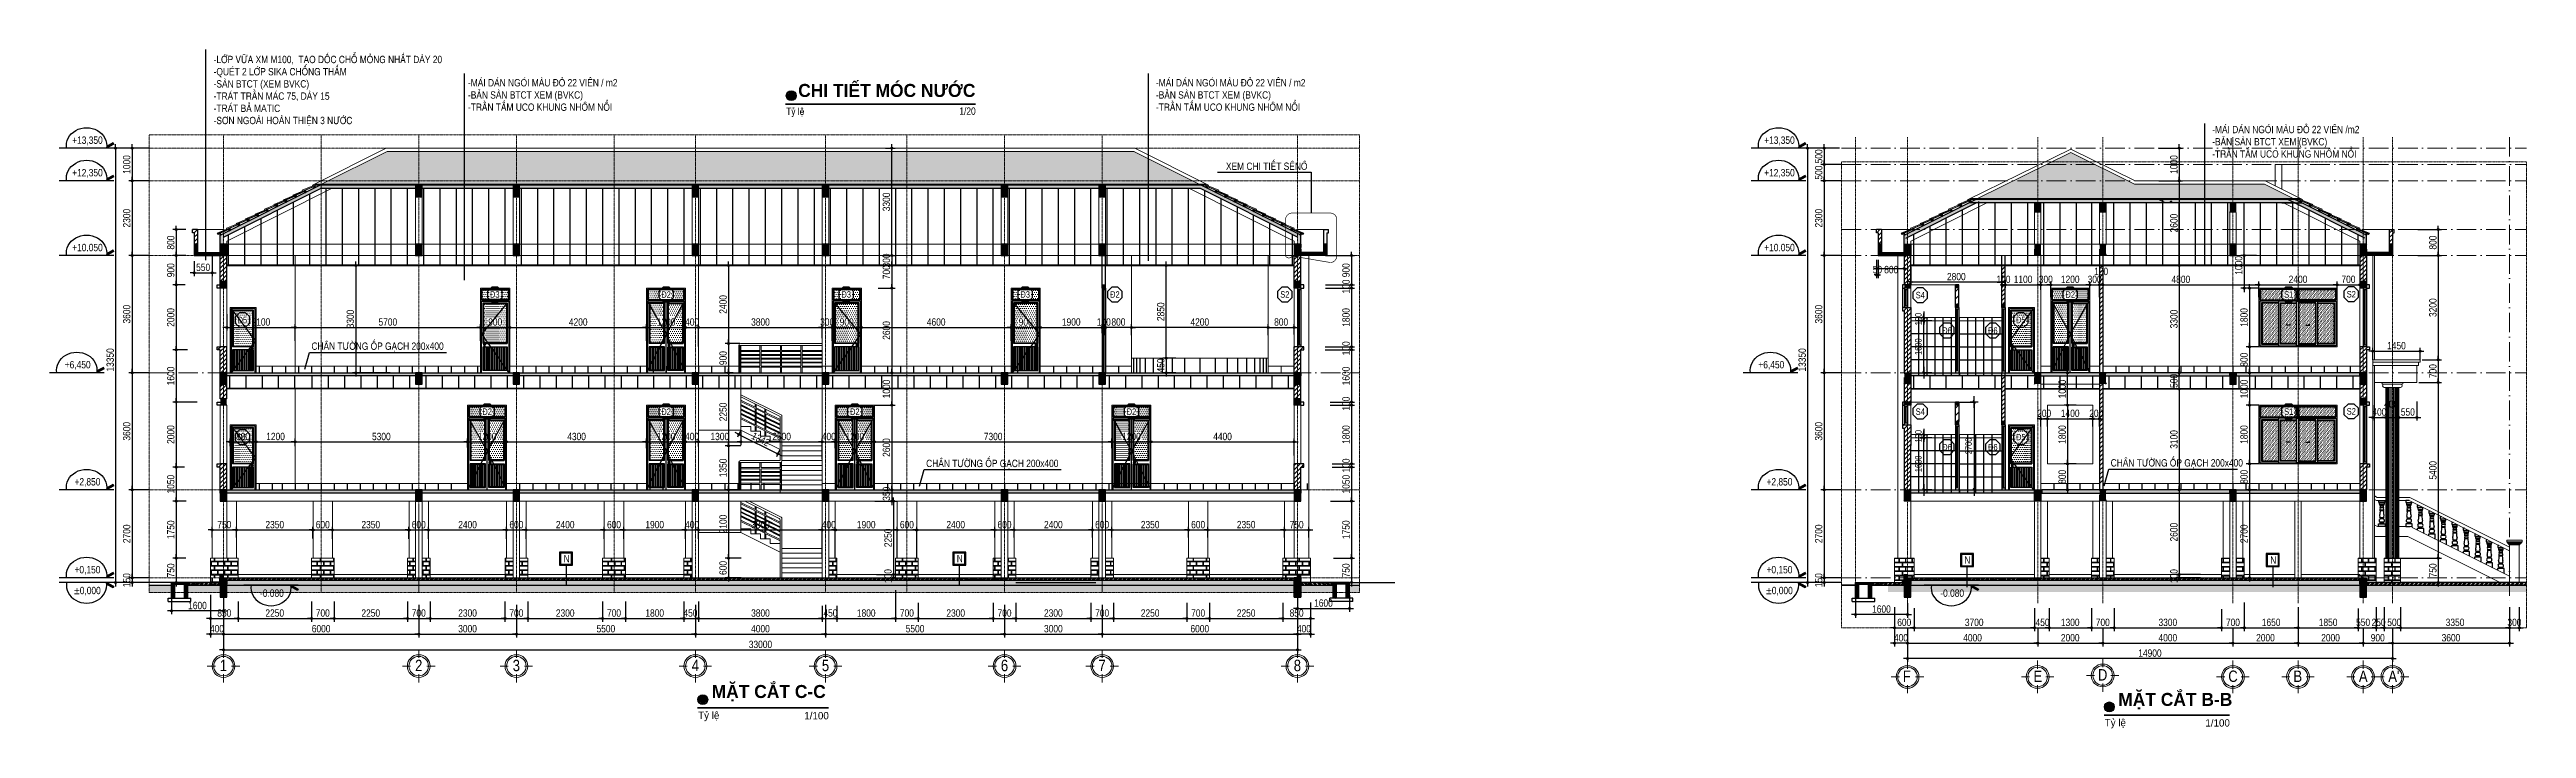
# Model space of a CAD drawing. Extents: x -79995 to 347433, y -157641 to 104789.
# Drawn here: x -18448 to 57665, y -99014 to -78148 of the extents above; entities that cross this region are included whole.
import ezdxf
from ezdxf.enums import TextEntityAlignment as Align

# ---------------------------------------------------------------- set-up
doc = ezdxf.new("R2010")
doc.units = 0
doc.linetypes.add('ACAD_ISO10W100', pattern=[18, 12, -3, 0, -3])
doc.linetypes.add('DASHED2', pattern=[0.375, 0.25, -0.125])
doc.layers.get('0').update_dxf_attribs({"color": 255, "linetype": 'CONTINUOUS'})
doc.layers.get('DEFPOINTS').update_dxf_attribs({"linetype": 'CONTINUOUS'})
for name, color, linetype in [('009', 251, 'CONTINUOUS'), ('025', 2, 'CONTINUOUS'), ('04', 4, 'CONTINUOUS'), ('daucat', 220, 'CONTINUOUS'), ('DIM', 1, 'CONTINUOUS'), ('DOOR', 20, 'CONTINUOUS'), ('HACH', 8, 'CONTINUOUS'), ('HACTH', 8, 'CONTINUOUS'), ('HATCH', 8, 'CONTINUOUS'), ('HATCHNGOI', 22, 'CONTINUOUS'), ('KINH 1', 142, 'CONTINUOUS'), ('netthay', 2, 'CONTINUOUS'), ('TAGS', 60, 'CONTINUOUS'), ('TEXT', 7, 'CONTINUOUS'), ('TUONG', 131, 'CONTINUOUS')]:
    doc.layers.add(name, color=color, linetype=linetype)
for name, color, linetype, lineweight in [('08', 6, 'CONTINUOUS', 35), ('CAY', 84, 'CONTINUOUS', 5), ('HACHT', 8, 'CONTINUOUS', 5), ('kinh', 153, 'CONTINUOUS', 13), ('NET-THAY', 2, 'CONTINUOUS', 13), ('TEN TRUC', 3, 'CONTINUOUS', 18), ('TRUC', 24, 'CONTINUOUS', 0)]:
    doc.layers.add(name, color=color, linetype=linetype, lineweight=lineweight)
doc.styles.add('1', font='', dxfattribs={"height": 250})
doc.styles.add('HEL-CONDENSE', font='')
doc.styles.add('HELVE-CONDENSE', font='')
doc.styles.add('HELVECONDENSE', font='')
doc.styles.add('KICHTHUOC', font='', dxfattribs={"width": 0.8})
doc.styles.get("Standard").update_dxf_attribs({"font": '', "height": 25})
doc.styles.add('SWISS-CONDENSE', font='')
doc.styles.add('VNI-HELVE-CONDENSEN', font='')
doc.styles.get('1').set_extended_font_data('VNI-Helve-Condense')
doc.styles.get('HEL-CONDENSE').set_extended_font_data('VNI-Helve-Condense')
doc.styles.get('HELVE-CONDENSE').set_extended_font_data('VNI-Helve')
doc.styles.get('HELVECONDENSE').set_extended_font_data('VNI-Helve-Condense')
doc.styles.get('KICHTHUOC').set_extended_font_data('VNI-Helve-Condense')
doc.styles.get('Standard').set_extended_font_data('VNI-Helve-Condense')
doc.styles.get('SWISS-CONDENSE').set_extended_font_data('VNI-Swiss-Condense')
doc.styles.get('VNI-HELVE-CONDENSEN').set_extended_font_data('VNI-Helve-Condense')
doc.dimstyles.new('1-100', dxfattribs={"dimtxt": 200, "dimasz": 60, "dimexe": 0, "dimexo": 0, "dimgap": 70, "dimtad": 1, "dimtoh": 1, "dimdec": 0, "dimzin": 9, "dimdsep": 46, "dimtxsty": 'KICHTHUOC', "dimblk": 'KTHUOC', "dimcen": 15, "dimdle": 150, "dimclrd": 256, "dimclre": 256, "dimclrt": 7, "dimadec": 0, "dimazin": 0, "dimtfac": 1, "dimtdec": 0, "dimtix": 1, "dimtmove": 2, "dimatfit": 3, "dimfxl": 1, "dimtolj": 1, "dimtzin": 1, "dimarcsym": 0})
doc.dimstyles.new('D100', dxfattribs={"dimtxt": 225, "dimasz": 1.2, "dimexe": 100, "dimexo": 0, "dimgap": 50, "dimtad": 1, "dimdec": 0, "dimzin": 13, "dimdsep": 46, "dimtxsty": 'HEL-CONDENSE', "dimblk": 'D50', "dimcen": 0, "dimclrd": 1, "dimclre": 1, "dimclrt": 7, "dimadec": 0, "dimazin": 0, "dimtfac": 1, "dimtdec": 0, "dimtmove": 0, "dimatfit": 3, "dimldrblk": 'D50', "dimfxl": 1, "dimtolj": 1, "dimtzin": 13, "dimarcsym": 0})
doc.dimstyles.get("Standard").update_dxf_attribs({"dimtxt": 0.18, "dimasz": 0.18, "dimexe": 0.18, "dimexo": 0.0625, "dimgap": 0.09, "dimtad": 0, "dimtih": 1, "dimtoh": 1, "dimdec": 4, "dimzin": 0, "dimdsep": 46, "dimtxsty": 'Standard', "dimcen": 0.09, "dimadec": 0, "dimazin": 0, "dimtfac": 1, "dimtdec": 4, "dimtofl": 0, "dimtmove": 0, "dimatfit": 3, "dimfxl": 1, "dimtolj": 1, "dimtzin": 0, "dimarcsym": 0})
pattern_1 = [(180, (-1313457.57, -279910.98), (-3e-14, -270.968), [387.35, -19.05]), (180, (-1313457.57, -280025.28), (-3e-14, -270.968), [387.35, -19.05]), (180, (-1313559.17, -280046.46), (-3e-14, -270.968), [184.15, -19.05]), (180, (-1313559.17, -280160.76), (-3e-14, -270.968), [184.15, -19.05]), (270, (-1313457.57, -279910.98), (406.4, -7e-14), [114.3, -156.6672]), (270, (-1313438.5, -279910.98), (406.4, -7e-14), [114.3, -156.6672]), (270, (-1313559.17, -280046.46), (203.2, -4e-14), [114.3, -156.6672]), (270, (-1313540.12, -280046.46), (203.2, -4e-14), [114.3, -156.6672])]
pattern_2 = [(50, (-1313457.57, -279610.98), (182.184669, -15.939086), [19.05, -209.55]), (355, (-1313457.57, -279610.98), (-35.242826, 191.056643), [15.24, -167.64]), (100.451, (-1313442.39, -279612.3), (146.942502, 175.116688), [16.19, -178.09]), (46.1842, (-1313457.57, -279560.18), (271.07904, -42.042328), [28.575, -314.325]), (96.6356, (-1313434.98, -279563.68), (237.404234, 247.425556), [24.285, -267.135]), (351.184, (-1313457.57, -279560.18), (237.404606, 247.42512), [22.86, -251.46]), (21, (-1313432.17, -279572.88), (151.61488, -102.265519), [19.05, -209.55]), (326, (-1313432.17, -279572.88), (61.802028, 184.187966), [15.24, -167.64]), (71.4514, (-1313419.54, -279581.4), (213.41649, 81.922858), [16.19, -178.09]), (37.5, (-1313457.57, -279610.975), (3.0886033, 84.555039), [0, -165.608, 0, -170.18, 0, -168.275]), (7.5, (-1313457.57, -279610.975), (66.8196625, 100.180575), [0, -97.028, 0, -161.798, 0, -64.135]), (327.5, (-1313514.21, -279610.975), (135.590595, -5.728744), [0, -63.5, 0, -198.12, 0, -262.89]), (317.5, (-1313539.61, -279610.98), (148.129181, 25.426491), [0, -82.55, 0, -131.572, 0, -186.69])]
pattern_3 = [(37.5, (-1313457.57, -279610.975), (-3.2000626, 97.8826475), [0, -77.216, 0, -86.36, 0, -82.55]), (7.5, (-1313457.57, -279610.98), (89.904657, 143.36502), [0, -41.656, 0, -69.596, 0, -26.67]), (327.5, (-1313520.05, -279610.975), (158.198474, 0.287437), [0, -25.4, 0, -91.44, 0, -119.38]), (317.5, (-1313520.05, -279610.98), (152.71129, 44.585865), [0, -12.7, 0, -59.944, 0, -68.58])]
pattern_4 = [(45, (-1313457.57, -279610.975), (-67.351921, 67.351921), []), (45, (-1313412.67, -279610.975), (-67.351921, 67.351921), [])]
pattern_5 = [(45, (-1313457.57, -279610.975), (-67.351921, 67.351921), [])]
pattern_6 = [(50, (-273694.05, -159675.198), (7.17260183, -0.62752135), [0.75, -8.25]), (355, (-273694.05, -159675.198), (-1.38751334, 7.52192134), [0.6, -6.6]), (100.4514, (-273693.452, -159675.25), (5.78509382, 6.89439542), [0.6374019, -7.01142112]), (46.1842, (-273694.05, -159673.198), (10.67241049, -1.65519014), [1.125, -12.375]), (96.6356, (-273693.161, -159673.336), (9.34662706, 9.7411787), [0.95610288, -10.51713]), (351.1842, (-273694.05, -159673.198), (9.34661945, 9.741186), [0.9, -9.9]), (21, (-273693.05, -159673.698), (5.96907052, -4.02618891), [0.75, -8.25]), (326, (-273693.05, -159673.698), (2.43315332, 7.25150045), [0.6, -6.6]), (71.4514, (-273692.5525, -159674.0334), (8.40222629, 3.22530497), [0.6374019, -7.01142112]), (37.5, (-273694.05, -159675.1978), (0.121598553, 3.328938538), [0, -6.52, 0, -6.7, 0, -6.625]), (7.5, (-273694.05, -159675.198), (2.630695374, 3.94411712), [0, -3.82, 0, -6.37, 0, -2.525]), (327.5, (-273696.28, -159675.1978), (5.338224362, -0.225548717), [0, -2.5, 0, -7.8, 0, -10.35]), (317.5, (-273697.28, -159675.198), (5.83186169, 1.00104982), [0, -3.25, 0, -5.18, 0, -7.35])]
pattern_7 = [(0, (-1085335.75, 102950.75), (31.25, 62.5), [0, -62.5])]
pattern_8 = [(45, (-1312403.777, -300869.024), (-22.4506403, 22.4506403), [])]
pattern_9 = [(45, (-1260657.264, -300869.024), (-22.4506403, 22.4506403), [])]
pattern_10 = [(45, (-1260657.26, -300869.02), (-67.351921, 67.351921), [])]
pattern_11 = [(37.5, (-1260657.264, -300869.024), (-1.6000313, 48.9413237), [0, -38.608, 0, -43.18, 0, -41.275]), (7.5, (-1260657.264, -300869.024), (44.9523283, 71.68251), [0, -20.828, 0, -34.798, 0, -13.335]), (327.5, (-1260688.506, -300869.024), (79.099237, 0.1437185), [0, -12.7, 0, -45.72, 0, -59.69]), (317.5, (-1260688.506, -300869.024), (76.3556452, 22.2929323), [0, -6.35, 0, -29.972, 0, -34.29])]
pattern_12 = [(50, (-1260657.26, -300869.02), (182.184669, -15.939086), [19.05, -209.55]), (355, (-1260657.26, -300869.02), (-35.242826, 191.056643), [15.24, -167.64]), (100.451, (-1260642.08, -300870.35), (146.942502, 175.116688), [16.19, -178.09]), (46.1842, (-1260657.26, -300818.22), (271.07904, -42.042328), [28.575, -314.325]), (96.6356, (-1260634.67, -300821.73), (237.404234, 247.425556), [24.285, -267.135]), (351.184, (-1260657.26, -300818.22), (237.404606, 247.42512), [22.86, -251.46]), (21, (-1260631.86, -300830.92), (151.61488, -102.265519), [19.05, -209.55]), (326, (-1260631.86, -300830.92), (61.802028, 184.187966), [15.24, -167.64]), (71.4514, (-1260619.23, -300839.45), (213.41649, 81.922858), [16.19, -178.09]), (37.5, (-1260657.264, -300869.024), (3.0886033, 84.555039), [0, -165.608, 0, -170.18, 0, -168.275]), (7.5, (-1260657.26, -300869.02), (66.8196625, 100.180575), [0, -97.028, 0, -161.798, 0, -64.135]), (327.5, (-1260713.906, -300869.024), (135.590595, -5.728744), [0, -63.5, 0, -198.12, 0, -262.89]), (317.5, (-1260739.3, -300869.02), (148.129181, 25.426491), [0, -82.55, 0, -131.572, 0, -186.69])]
pattern_13 = [(45, (-1260657.26, -300869.02), (-67.351921, 67.351921), []), (45, (-1260612.36, -300869.02), (-67.351921, 67.351921), [])]
pattern_14 = [(180, (-1261596.28, -300399.76), (-3e-14, -270.968), [387.35, -19.05]), (180, (-1261596.28, -300514.06), (-3e-14, -270.968), [387.35, -19.05]), (180, (-1261697.88, -300535.25), (-3e-14, -270.968), [184.15, -19.05]), (180, (-1261697.88, -300649.55), (-3e-14, -270.968), [184.15, -19.05]), (270, (-1261596.3, -300399.76), (406.4, -7e-14), [114.3, -156.6672]), (270, (-1261577.23, -300399.76), (406.4, -7e-14), [114.3, -156.6672]), (270, (-1261697.88, -300535.25), (203.2, -4e-14), [114.3, -156.6672]), (270, (-1261678.83, -300535.25), (203.2, -4e-14), [114.3, -156.6672])]
pattern_15 = [(45, (-1260657.26, -300869.02), (-112.253202, 112.253202), [])]
pattern_16 = [(144.0771722, (355270.729, -171191.935), (-6.80457029, -2.35325798), [0.75, -8.25]), (199.0771722, (355270.729, -171191.935), (-0.48370129, 7.6335134), [0.6, -6.6]), (93.6257722, (355270.162, -171192.131), (-7.28827564, 5.2802497), [0.6374019, -7.01142112]), (147.892972, (355270.243, -171189.995), (-9.94931778, -4.20131832), [1.125, -12.375]), (97.441572, (355269.414, -171190.345), (-11.4352715, 7.1752746), [0.95610288, -10.51713]), (202.892972, (355270.243, -171189.995), (-11.4352659, 7.1752835), [0.9, -9.9]), (173.0771722, (355269.3944, -171190.723), (-4.81052917, -5.35712694), [0.75, -8.25]), (228.0771722, (355269.3944, -171190.723), (-4.12385541, 6.44191822), [0.6, -6.6]), (122.6257722, (355268.9936, -171191.1696), (-8.93438536, 1.0847843), [0.6374019, -7.01142112]), (156.5771722, (355270.7293, -171191.935), (-0.927639804, 3.199390941), [0, -6.52, 0, -6.7, 0, -6.625]), (186.5771722, (355270.7293, -171191.935), (-3.511014947, 3.18581105), [0, -3.82, 0, -6.37, 0, -2.525]), (226.5771722, (355272.8923, -171191.3925), (-5.12305225, -1.517183968), [0, -2.5, 0, -7.8, 0, -10.35]), (236.5771722, (355273.8623, -171191.1493), (-5.900208975, -0.447488114), [0, -3.25, 0, -5.18, 0, -7.35])]

msp = doc.modelspace()

# ---------------------------------------------------------------- texts
at = {"layer": 'TEXT', "linetype": 'Continuous', "insert": (-13405.993, -80497.251), "char_height": 225, "width": 8463.81886, "attachment_point": 7, "style": 'HELVE-CONDENSE'}
msp.add_mtext('{\\fVNI-Helve-Condense|b0|i0|c0|p2;\\P-LÔÙP VÖÕA XM M100,  TAÏO DOÁC CHOÅ MOÛNG NHAÁT DAØY 20\\P-QUEÙT 2 LÔÙP SIKA CHOÁNG THAÁM\\P-SAØN BTCT (XEM BVKC)\\P-TRAÙT TRAÀN MAÙC 75, DAØY 15\\P-TRAÙT BAÛ MATIC \\P-SÔN NGOAØI HOAØN THIEÄN 3 NÖÔÙC}', dxfattribs=at)
at = {"layer": 'TEXT', "color": 7, "linetype": 'ByBlock', "char_height": 225, "attachment_point": 1, "style": 'SWISS-CONDENSE'}
for s, insert in [('{\\fVNI-Helve-Condense|b0|i0|c0|p2;-MAÙI DAÙN NGOÙI MAØU ÑOÛ 22 VIEÂN / m2\\P-BAÛN SAØN BTCT XEM (BVKC)\\P-TRAÀN TAÁM UCO KHUNG NHOÂM NOÅI}', (-5590.409, -79056.052)), ('{\\fVNI-Helve-Condense|b0|i0|c0|p2;-MAÙI DAÙN NGOÙI MAØU ÑOÛ 22 VIEÂN / m2\\P-BAÛN SAØN BTCT XEM (BVKC)\\P-TRAÀN TAÁM UCO KHUNG NHOÂM NOÅI}', (15549.591, -79056.052)), ('{\\fVNI-Helve-Condense|b0|i0|c0|p2;1/20}', (9510.146, -79928.337)), ('{\\fVNI-Helve-Condense|b0|i0|c0|p2;Tyû leä}', (4189.179, -79931.252)), ('{\\fVNI-Helve-Condense|b0|i0|c0|p2;-MAÙI DAÙN NGOÙI MAØU ÑOÛ 22 VIEÂN /m2\\P-BAÛN SAØN BTCT XEM (BVKC)\\P-TRAÀN TAÁM UCO KHUNG NHOÂM NOÅI}', (48007.593, -80494.271)), ('{\\fVNI-Avo|b0|i0|c0|p2;Tyû leä}', (1483.589, -98497.411)), ('{\\fVNI-Avo|b0|i0|c0|p2;1/100}', (4745.409, -98507.384)), ('{\\fVNI-Avo|b0|i0|c0|p2;Tyû leä}', (44705.127, -98721.19)), ('{\\fVNI-Avo|b0|i0|c0|p2;1/100}', (47798.081, -98731.163))]:
    msp.add_mtext(s, dxfattribs=dict(at, insert=insert))
at = {"layer": 'TEXT', "color": 7, "char_height": 400, "attachment_point": 1, "style": 'SWISS-CONDENSE'}
for s, insert in [('{\\fVNI-Avo|b1|i0|c0|p2;CHI TIEÁT MOÙC NÖÔÙC}', (4556.873, -79205.086)), ('{\\fVNI-Avo|b1|i0|c0|p2;MAËT CAÉT C-C}', (1898.987, -97677.945)), ('{\\fVNI-Avo|b1|i0|c0|p2;MAËT CAÉT B-B}', (45120.525, -97921.724))]:
    msp.add_mtext(s, dxfattribs=dict(at, insert=insert))
at = {"layer": 'TEXT', "char_height": 225, "attachment_point": 2, "style": '1'}
for s, insert in [('XEM CHI TIEÁT SEÂNOÂ', (18953.427, -81622.349)), ('CHAÂN TÖÔØNG OÁP GAÏCH 200x400', (-8368.136, -87151.416)), ('CHAÂN TÖÔØNG OÁP GAÏCH 200x400', (10521.661, -90754.659)), ('CHAÂN TÖÔØNG OÁP GAÏCH 200x400', (46920.258, -90738.219))]:
    msp.add_mtext(s, dxfattribs=dict(at, insert=insert))

# ---------------------------------------------------------------- blocks, each defined once
blk = doc.blocks.new('CAODO')
at = {"layer": 'TAGS', "linetype": 'Continuous'}
h = blk.add_hatch(color=256, dxfattribs=at)
edge = h.paths.add_edge_path()
edge.add_line((-907, 181), (-931, 138))
edge.add_line((-931, 138), (-681, 0))
edge.add_ellipse((0, 87), major_axis=(688, 0), ratio=0.890858, start_angle=182.47792, end_angle=188.16658, ccw=False)
edge.add_line((-687, 61), (-907, 181))
for p, q in [((-931, 138), (-907, 181)), ((-931, 138), (-681, 0)), ((-931, 0), (931, 0)), ((-907, 181), (-687, 61))]:
    blk.add_line(p, q, dxfattribs=at)
blk.add_ellipse((0, 87), major_axis=(688, 0), ratio=0.890858, start_param=-0.142534, end_param=3.284126, dxfattribs=at)
at = {"layer": 'TAGS', "linetype": 'Continuous', "style": 'VNI-HELVE-CONDENSEN'}
blk.add_attdef('0.000', text='', height=250, dxfattribs=at).set_placement((0, 232), align=Align.MIDDLE_CENTER)
blk = doc.blocks.new('D50')
at = {"layer": 'DIM'}
blk.add_hatch(color=256, dxfattribs=at).paths.add_polyline_path([(25, 0, 1), (-25, 0, 1)])
blk.add_line((25, 0), (100, 0), dxfattribs=at)
blk.add_circle((0, 0), 25, dxfattribs=at)
blk = doc.blocks.new('*D1059')
at = {"layer": 'DEFPOINTS', "color": 0, "transparency": 16777216}
for p in [(-13102, -95210), (-7102, -95210), (-7102, -96114)]:
    blk.add_point(p, dxfattribs=at)
at = {"layer": 'DIM', "color": 1, "lineweight": -2, "transparency": 16777216}
for p, q in [((-13102, -95210), (-13102, -96214)), ((-7102, -95210), (-7102, -96214)), ((-13100, -96114), (-7103, -96114))]:
    blk.add_line(p, q, dxfattribs=at)
at = {"layer": 'DIM', "color": 1, "lineweight": -2, "transparency": 16777216, "xscale": 1.199999999999999, "yscale": 1.199999999999999, "zscale": 1.199999999999999, "rotation": 180}
blk.add_blockref('D50', (-13102, -96114), dxfattribs=at)
at = {"layer": 'DIM', "color": 1, "lineweight": -2, "transparency": 16777216, "xscale": 1.199999999999999, "yscale": 1.199999999999999, "zscale": 1.199999999999999}
blk.add_blockref('D50', (-7102, -96114), dxfattribs=at)
at = {"layer": 'DIM', "color": 7, "transparency": 16777216, "insert": (-10102, -95949), "char_height": 225, "attachment_point": 5, "style": 'HEL-CONDENSE'}
blk.add_mtext('\\A1;6000', dxfattribs=at)
blk = doc.blocks.new('*D1060')
at = {"layer": 'DEFPOINTS', "color": 0, "transparency": 16777216}
for p in [(-7102, -95210), (-4102, -95210), (-4102, -96114)]:
    blk.add_point(p, dxfattribs=at)
at = {"layer": 'DIM', "color": 1, "lineweight": -2, "transparency": 16777216}
for p, q in [((-7102, -95210), (-7102, -96214)), ((-4102, -95210), (-4102, -96214)), ((-7100, -96114), (-4103, -96114))]:
    blk.add_line(p, q, dxfattribs=at)
at = {"layer": 'DIM', "color": 1, "lineweight": -2, "transparency": 16777216, "xscale": 1.199999999999999, "yscale": 1.199999999999999, "zscale": 1.199999999999999, "rotation": 180}
blk.add_blockref('D50', (-7102, -96114), dxfattribs=at)
at = {"layer": 'DIM', "color": 1, "lineweight": -2, "transparency": 16777216, "xscale": 1.199999999999999, "yscale": 1.199999999999999, "zscale": 1.199999999999999}
blk.add_blockref('D50', (-4102, -96114), dxfattribs=at)
at = {"layer": 'DIM', "color": 7, "transparency": 16777216, "insert": (-5602, -95949), "char_height": 225, "attachment_point": 5, "style": 'HEL-CONDENSE'}
blk.add_mtext('\\A1;3000', dxfattribs=at)
blk = doc.blocks.new('*D1061')
at = {"layer": 'DEFPOINTS', "color": 0, "transparency": 16777216}
for p in [(-4102, -95210), (1398, -95210), (1398, -96114)]:
    blk.add_point(p, dxfattribs=at)
at = {"layer": 'DIM', "color": 1, "lineweight": -2, "transparency": 16777216}
for p, q in [((-4102, -95210), (-4102, -96214)), ((1398, -95210), (1398, -96214)), ((-4100, -96114), (1397, -96114))]:
    blk.add_line(p, q, dxfattribs=at)
at = {"layer": 'DIM', "color": 1, "lineweight": -2, "transparency": 16777216, "xscale": 1.199999999999999, "yscale": 1.199999999999999, "zscale": 1.199999999999999, "rotation": 180}
blk.add_blockref('D50', (-4102, -96114), dxfattribs=at)
at = {"layer": 'DIM', "color": 1, "lineweight": -2, "transparency": 16777216, "xscale": 1.199999999999999, "yscale": 1.199999999999999, "zscale": 1.199999999999999}
blk.add_blockref('D50', (1398, -96114), dxfattribs=at)
at = {"layer": 'DIM', "color": 7, "transparency": 16777216, "insert": (-1352, -95949), "char_height": 225, "attachment_point": 5, "style": 'HEL-CONDENSE'}
blk.add_mtext('\\A1;5500', dxfattribs=at)
blk = doc.blocks.new('*D1062')
at = {"layer": 'DEFPOINTS', "color": 0, "transparency": 16777216}
for p in [(1398, -95210), (5398, -95210), (5398, -96114)]:
    blk.add_point(p, dxfattribs=at)
at = {"layer": 'DIM', "color": 1, "lineweight": -2, "transparency": 16777216}
for p, q in [((1398, -95210), (1398, -96214)), ((5398, -95210), (5398, -96214)), ((1400, -96114), (5397, -96114))]:
    blk.add_line(p, q, dxfattribs=at)
at = {"layer": 'DIM', "color": 1, "lineweight": -2, "transparency": 16777216, "xscale": 1.199999999999999, "yscale": 1.199999999999999, "zscale": 1.199999999999999, "rotation": 180}
blk.add_blockref('D50', (1398, -96114), dxfattribs=at)
at = {"layer": 'DIM', "color": 1, "lineweight": -2, "transparency": 16777216, "xscale": 1.199999999999999, "yscale": 1.199999999999999, "zscale": 1.199999999999999}
blk.add_blockref('D50', (5398, -96114), dxfattribs=at)
at = {"layer": 'DIM', "color": 7, "transparency": 16777216, "insert": (3398, -95949), "char_height": 225, "attachment_point": 5, "style": 'HEL-CONDENSE'}
blk.add_mtext('\\A1;4000', dxfattribs=at)
blk = doc.blocks.new('*D1063')
at = {"layer": 'DEFPOINTS', "color": 0, "transparency": 16777216}
for p in [(5398, -95210), (10898, -95210), (10898, -96114)]:
    blk.add_point(p, dxfattribs=at)
at = {"layer": 'DIM', "color": 1, "lineweight": -2, "transparency": 16777216}
for p, q in [((5398, -95210), (5398, -96214)), ((10898, -95210), (10898, -96214)), ((5400, -96114), (10897, -96114))]:
    blk.add_line(p, q, dxfattribs=at)
at = {"layer": 'DIM', "color": 1, "lineweight": -2, "transparency": 16777216, "xscale": 1.199999999999999, "yscale": 1.199999999999999, "zscale": 1.199999999999999, "rotation": 180}
blk.add_blockref('D50', (5398, -96114), dxfattribs=at)
at = {"layer": 'DIM', "color": 1, "lineweight": -2, "transparency": 16777216, "xscale": 1.199999999999999, "yscale": 1.199999999999999, "zscale": 1.199999999999999}
blk.add_blockref('D50', (10898, -96114), dxfattribs=at)
at = {"layer": 'DIM', "color": 7, "transparency": 16777216, "insert": (8148, -95949), "char_height": 225, "attachment_point": 5, "style": 'HEL-CONDENSE'}
blk.add_mtext('\\A1;5500', dxfattribs=at)
blk = doc.blocks.new('*D1064')
at = {"layer": 'DEFPOINTS', "color": 0, "transparency": 16777216}
for p in [(10898, -95210), (13898, -95210), (13898, -96114)]:
    blk.add_point(p, dxfattribs=at)
at = {"layer": 'DIM', "color": 1, "lineweight": -2, "transparency": 16777216}
for p, q in [((10898, -95210), (10898, -96214)), ((13898, -95210), (13898, -96214)), ((10900, -96114), (13897, -96114))]:
    blk.add_line(p, q, dxfattribs=at)
at = {"layer": 'DIM', "color": 1, "lineweight": -2, "transparency": 16777216, "xscale": 1.199999999999999, "yscale": 1.199999999999999, "zscale": 1.199999999999999, "rotation": 180}
blk.add_blockref('D50', (10898, -96114), dxfattribs=at)
at = {"layer": 'DIM', "color": 1, "lineweight": -2, "transparency": 16777216, "xscale": 1.199999999999999, "yscale": 1.199999999999999, "zscale": 1.199999999999999}
blk.add_blockref('D50', (13898, -96114), dxfattribs=at)
at = {"layer": 'DIM', "color": 7, "transparency": 16777216, "insert": (12398, -95949), "char_height": 225, "attachment_point": 5, "style": 'HEL-CONDENSE'}
blk.add_mtext('\\A1;3000', dxfattribs=at)
blk = doc.blocks.new('*D1065')
at = {"layer": 'DEFPOINTS', "color": 0, "transparency": 16777216}
for p in [(13898, -95210), (19898, -95210), (19898, -96114)]:
    blk.add_point(p, dxfattribs=at)
at = {"layer": 'DIM', "color": 1, "lineweight": -2, "transparency": 16777216}
for p, q in [((13898, -95210), (13898, -96214)), ((19898, -95210), (19898, -96214)), ((13900, -96114), (19897, -96114))]:
    blk.add_line(p, q, dxfattribs=at)
at = {"layer": 'DIM', "color": 1, "lineweight": -2, "transparency": 16777216, "xscale": 1.199999999999999, "yscale": 1.199999999999999, "zscale": 1.199999999999999, "rotation": 180}
blk.add_blockref('D50', (13898, -96114), dxfattribs=at)
at = {"layer": 'DIM', "color": 1, "lineweight": -2, "transparency": 16777216, "xscale": 1.199999999999999, "yscale": 1.199999999999999, "zscale": 1.199999999999999}
blk.add_blockref('D50', (19898, -96114), dxfattribs=at)
at = {"layer": 'DIM', "color": 7, "transparency": 16777216, "insert": (16898, -95949), "char_height": 225, "attachment_point": 5, "style": 'HEL-CONDENSE'}
blk.add_mtext('\\A1;6000', dxfattribs=at)
blk = doc.blocks.new('*D1066')
at = {"layer": 'DEFPOINTS', "color": 0, "transparency": 16777216}
for p in [(-13102, -95210), (19898, -95210), (19898, -96597)]:
    blk.add_point(p, dxfattribs=at)
at = {"layer": 'DIM', "color": 1, "lineweight": -2, "transparency": 16777216}
for p, q in [((-13102, -95210), (-13102, -96697)), ((19898, -95210), (19898, -96697)), ((-13100, -96597), (19897, -96597))]:
    blk.add_line(p, q, dxfattribs=at)
at = {"layer": 'DIM', "color": 1, "lineweight": -2, "transparency": 16777216, "xscale": 1.199999999999999, "yscale": 1.199999999999999, "zscale": 1.199999999999999, "rotation": 180}
blk.add_blockref('D50', (-13102, -96597), dxfattribs=at)
at = {"layer": 'DIM', "color": 1, "lineweight": -2, "transparency": 16777216, "xscale": 1.199999999999999, "yscale": 1.199999999999999, "zscale": 1.199999999999999}
blk.add_blockref('D50', (19898, -96597), dxfattribs=at)
at = {"layer": 'DIM', "color": 7, "transparency": 16777216, "insert": (3398, -96432), "char_height": 225, "attachment_point": 5, "style": 'HEL-CONDENSE'}
blk.add_mtext('\\A1;33000', dxfattribs=at)
blk = doc.blocks.new('A$C206177D3')
at = {"layer": 'TEN TRUC', "ltscale": 1000}
for p, q in [((-37, 240), (-37, 490)), ((-287, -10), (-537, -10)), ((-37, -510), (-37, -260)), ((463, -10), (213, -10))]:
    blk.add_line(p, q, dxfattribs=at)
blk.add_circle((-37, -10), 350, dxfattribs=at)
at = {"layer": 'TEN TRUC', "color": 254, "ltscale": 1000}
blk.add_circle((-37, -10), 300, dxfattribs=at)
blk = doc.blocks.new('*D1067')
at = {"layer": 'DEFPOINTS', "color": 0, "transparency": 16777216}
for p in [(-15387, -81181), (-15911, -82181), (-15387, -82181)]:
    blk.add_point(p, dxfattribs=at)
at = {"layer": 'DIM', "color": 1, "lineweight": -2, "transparency": 16777216}
for p, q in [((-15387, -81181), (-16011, -81181)), ((-15911, -81182), (-15911, -82180)), ((-15387, -82181), (-16011, -82181))]:
    blk.add_line(p, q, dxfattribs=at)
at = {"layer": 'DIM', "color": 1, "lineweight": -2, "transparency": 16777216, "xscale": 1.199999999999999, "yscale": 1.199999999999999, "zscale": 1.199999999999999}
for p, rotation in [((-15911, -81181), 90), ((-15911, -82181), 270)]:
    blk.add_blockref('D50', p, dxfattribs=dict(at, rotation=rotation))
at = {"layer": 'DIM', "color": 7, "transparency": 16777216, "insert": (-16076, -81681), "char_height": 225, "attachment_point": 5, "rotation": 90, "style": 'HEL-CONDENSE'}
blk.add_mtext('\\A1;1000', dxfattribs=at)
blk = doc.blocks.new('*D1068')
at = {"layer": 'DEFPOINTS', "color": 0, "transparency": 16777216}
for p in [(-15387, -82181), (-15911, -84481), (-15387, -84481)]:
    blk.add_point(p, dxfattribs=at)
at = {"layer": 'DIM', "color": 1, "lineweight": -2, "transparency": 16777216}
for p, q in [((-15387, -82181), (-16011, -82181)), ((-15911, -82182), (-15911, -84480)), ((-15387, -84481), (-16011, -84481))]:
    blk.add_line(p, q, dxfattribs=at)
at = {"layer": 'DIM', "color": 1, "lineweight": -2, "transparency": 16777216, "xscale": 1.199999999999999, "yscale": 1.199999999999999, "zscale": 1.199999999999999}
for p, rotation in [((-15911, -82181), 90), ((-15911, -84481), 270)]:
    blk.add_blockref('D50', p, dxfattribs=dict(at, rotation=rotation))
at = {"layer": 'DIM', "color": 7, "transparency": 16777216, "insert": (-16076, -83331), "char_height": 225, "attachment_point": 5, "rotation": 90, "style": 'HEL-CONDENSE'}
blk.add_mtext('\\A1;2300', dxfattribs=at)
blk = doc.blocks.new('*D1069')
at = {"layer": 'DEFPOINTS', "color": 0, "transparency": 16777216}
for p in [(-15387, -84481), (-15911, -88081), (-15387, -88081)]:
    blk.add_point(p, dxfattribs=at)
at = {"layer": 'DIM', "color": 1, "lineweight": -2, "transparency": 16777216}
for p, q in [((-15387, -84481), (-16011, -84481)), ((-15911, -84482), (-15911, -88080)), ((-15387, -88081), (-16011, -88081))]:
    blk.add_line(p, q, dxfattribs=at)
at = {"layer": 'DIM', "color": 1, "lineweight": -2, "transparency": 16777216, "xscale": 1.199999999999999, "yscale": 1.199999999999999, "zscale": 1.199999999999999}
for p, rotation in [((-15911, -84481), 90), ((-15911, -88081), 270)]:
    blk.add_blockref('D50', p, dxfattribs=dict(at, rotation=rotation))
at = {"layer": 'DIM', "color": 7, "transparency": 16777216, "insert": (-16076, -86281), "char_height": 225, "attachment_point": 5, "rotation": 90, "style": 'HEL-CONDENSE'}
blk.add_mtext('\\A1;3600', dxfattribs=at)
blk = doc.blocks.new('*D1070')
at = {"layer": 'DEFPOINTS', "color": 0, "transparency": 16777216}
for p in [(-15387, -88081), (-15911, -91681), (-15387, -91681)]:
    blk.add_point(p, dxfattribs=at)
at = {"layer": 'DIM', "color": 1, "lineweight": -2, "transparency": 16777216}
for p, q in [((-15387, -88081), (-16011, -88081)), ((-15911, -88082), (-15911, -91680)), ((-15387, -91681), (-16011, -91681))]:
    blk.add_line(p, q, dxfattribs=at)
at = {"layer": 'DIM', "color": 1, "lineweight": -2, "transparency": 16777216, "xscale": 1.199999999999999, "yscale": 1.199999999999999, "zscale": 1.199999999999999}
for p, rotation in [((-15911, -88081), 90), ((-15911, -91681), 270)]:
    blk.add_blockref('D50', p, dxfattribs=dict(at, rotation=rotation))
at = {"layer": 'DIM', "color": 7, "transparency": 16777216, "insert": (-16076, -89881), "char_height": 225, "attachment_point": 5, "rotation": 90, "style": 'HEL-CONDENSE'}
blk.add_mtext('\\A1;3600', dxfattribs=at)
blk = doc.blocks.new('*D1071')
at = {"layer": 'DEFPOINTS', "color": 0, "transparency": 16777216}
for p in [(-15387, -91681), (-15911, -94381), (-15387, -94381)]:
    blk.add_point(p, dxfattribs=at)
at = {"layer": 'DIM', "color": 1, "lineweight": -2, "transparency": 16777216}
for p, q in [((-15387, -91681), (-16011, -91681)), ((-15911, -91682), (-15911, -94380)), ((-15387, -94381), (-16011, -94381))]:
    blk.add_line(p, q, dxfattribs=at)
at = {"layer": 'DIM', "color": 1, "lineweight": -2, "transparency": 16777216, "xscale": 1.199999999999999, "yscale": 1.199999999999999, "zscale": 1.199999999999999}
for p, rotation in [((-15911, -91681), 90), ((-15911, -94381), 270)]:
    blk.add_blockref('D50', p, dxfattribs=dict(at, rotation=rotation))
at = {"layer": 'DIM', "color": 7, "transparency": 16777216, "insert": (-16076, -93031), "char_height": 225, "attachment_point": 5, "rotation": 90, "style": 'HEL-CONDENSE'}
blk.add_mtext('\\A1;2700', dxfattribs=at)
blk = doc.blocks.new('*D1072')
at = {"layer": 'DEFPOINTS', "color": 0, "transparency": 16777216}
for p in [(-15911, -94531), (-15387, -94381), (-15387, -94531)]:
    blk.add_point(p, dxfattribs=at)
at = {"layer": 'DIM', "color": 1, "lineweight": -2, "transparency": 16777216}
for p, q in [((-15387, -94381), (-16011, -94381)), ((-15387, -94531), (-16011, -94531)), ((-15911, -94382), (-15911, -94530))]:
    blk.add_line(p, q, dxfattribs=at)
at = {"layer": 'DIM', "color": 1, "lineweight": -2, "transparency": 16777216, "xscale": 1.199999999999999, "yscale": 1.199999999999999, "zscale": 1.199999999999999}
for p, rotation in [((-15911, -94381), 90), ((-15911, -94531), 270)]:
    blk.add_blockref('D50', p, dxfattribs=dict(at, rotation=rotation))
at = {"layer": 'DIM', "color": 7, "transparency": 16777216, "insert": (-16076, -94456), "char_height": 225, "attachment_point": 5, "rotation": 90, "style": 'HEL-CONDENSE'}
blk.add_mtext('\\A1;150', dxfattribs=at)
blk = doc.blocks.new('*D1073')
at = {"layer": 'DEFPOINTS', "color": 0, "transparency": 16777216}
for p in [(-16011, -81181), (-16418, -94531), (-16011, -94531)]:
    blk.add_point(p, dxfattribs=at)
at = {"layer": 'DIM', "color": 1, "lineweight": -2, "transparency": 16777216}
for p, q in [((-16011, -81181), (-16518, -81181)), ((-16418, -81182), (-16418, -94530)), ((-16011, -94531), (-16518, -94531))]:
    blk.add_line(p, q, dxfattribs=at)
at = {"layer": 'DIM', "color": 1, "lineweight": -2, "transparency": 16777216, "xscale": 1.199999999999999, "yscale": 1.199999999999999, "zscale": 1.199999999999999}
for p, rotation in [((-16418, -81181), 90), ((-16418, -94531), 270)]:
    blk.add_blockref('D50', p, dxfattribs=dict(at, rotation=rotation))
at = {"layer": 'DIM', "color": 7, "transparency": 16777216, "insert": (-16583, -87687), "char_height": 225, "attachment_point": 5, "rotation": 90, "style": 'HEL-CONDENSE'}
blk.add_mtext('\\A1;13350', dxfattribs=at)
blk = doc.blocks.new('*D1074')
at = {"layer": 'DEFPOINTS', "color": 0, "transparency": 16777216}
for p in [(-13502, -95210), (-13102, -95210), (-13502, -96114)]:
    blk.add_point(p, dxfattribs=at)
at = {"layer": 'HATCHNGOI', "color": 1, "lineweight": -2, "transparency": 16777216}
for p, q in [((-13502, -95210), (-13502, -96214)), ((-13102, -95210), (-13102, -96214)), ((-13103, -96114), (-13500, -96114))]:
    blk.add_line(p, q, dxfattribs=at)
at = {"layer": 'HATCHNGOI', "color": 1, "lineweight": -2, "transparency": 16777216, "xscale": 1.199999999999999, "yscale": 1.199999999999999, "zscale": 1.199999999999999, "rotation": 180}
blk.add_blockref('D50', (-13502, -96114), dxfattribs=at)
at = {"layer": 'HATCHNGOI', "color": 1, "lineweight": -2, "transparency": 16777216, "xscale": 1.199999999999999, "yscale": 1.199999999999999, "zscale": 1.199999999999999}
blk.add_blockref('D50', (-13102, -96114), dxfattribs=at)
at = {"layer": 'HATCHNGOI', "color": 7, "transparency": 16777216, "insert": (-13302, -95949), "char_height": 225, "attachment_point": 5, "style": 'HEL-CONDENSE'}
blk.add_mtext('\\A1;400', dxfattribs=at)
blk = doc.blocks.new('*D1075')
at = {"layer": 'DEFPOINTS', "color": 0, "transparency": 16777216}
for p in [(19898, -95210), (20298, -95210), (19898, -96114)]:
    blk.add_point(p, dxfattribs=at)
at = {"layer": 'HATCHNGOI', "color": 1, "lineweight": -2, "transparency": 16777216}
for p, q in [((19898, -95210), (19898, -96214)), ((20298, -95210), (20298, -96214)), ((20297, -96114), (19900, -96114))]:
    blk.add_line(p, q, dxfattribs=at)
at = {"layer": 'HATCHNGOI', "color": 1, "lineweight": -2, "transparency": 16777216, "xscale": 1.199999999999999, "yscale": 1.199999999999999, "zscale": 1.199999999999999, "rotation": 180}
blk.add_blockref('D50', (19898, -96114), dxfattribs=at)
at = {"layer": 'HATCHNGOI', "color": 1, "lineweight": -2, "transparency": 16777216, "xscale": 1.199999999999999, "yscale": 1.199999999999999, "zscale": 1.199999999999999}
blk.add_blockref('D50', (20298, -96114), dxfattribs=at)
at = {"layer": 'HATCHNGOI', "color": 7, "transparency": 16777216, "insert": (20098, -95949), "char_height": 225, "attachment_point": 5, "style": 'HEL-CONDENSE'}
blk.add_mtext('\\A1;400', dxfattribs=at)
blk = doc.blocks.new('A$C281F37C7')
at = {"layer": 'NET-THAY'}
h = blk.add_hatch(dxfattribs=at)
h.set_pattern_fill('AR-CONC', color=8, style=0)
h.set_pattern_definition(pattern_6)
h.paths.add_polyline_path([(11, -7), (18, -2), (7, 5), (-112, -83), (-97, -103), (-89, -97), (-89, -97), (-89, -97), (-89, -97), (-88, -96), (-88, -96), (-88, -96), (-88, -95), (-87, -89), (-87, -89), (-87, -88), (-87, -88), (-87, -88), (-87, -87), (-86, -87), (-86, -87), (-86, -87), (-85, -86), (-85, -86), (-85, -86), (-84, -86), (-84, -86), (-84, -86), (-83, -86), (-78, -87), (-77, -87), (-77, -87), (-77, -87), (-76, -87), (-76, -87), (-76, -87), (-75, -87), (-75, -86), (-75, -86), (-75, -86), (-75, -86), (-74, -85), (-74, -85), (-74, -84), (-73, -79), (-73, -78), (-73, -78), (-73, -78), (-73, -77), (-73, -77), (-72, -77), (-72, -77), (-72, -76), (-71, -76), (-71, -76), (-71, -76), (-70, -76), (-70, -76), (-70, -76), (-64, -77), (-63, -77), (-63, -77), (-63, -77), (-62, -77), (-62, -77), (-62, -76), (-61, -76), (-61, -76), (-61, -76), (-61, -75), (-60, -75), (-60, -75), (-60, -74), (-60, -74), (-60, -74), (-60, -73), (-60, -73), (-61, -70), (-61, -70), (-61, -69), (-61, -68), (-61, -67), (-61, -67), (-61, -66), (-61, -65), (-61, -65), (-61, -64), (-61, -63), (-60, -63), (-60, -62), (-60, -61), (-59, -61), (-59, -60), (-58, -58), (-57, -58), (-57, -57), (-56, -57), (-50, -53), (-50, -53), (-50, -52), (-50, -52), (-49, -52), (-49, -51), (-49, -51), (-49, -49), (-49, -49), (-49, -48), (-49, -48), (-48, -48), (-48, -47), (-48, -47), (-35, -37)])
h = blk.add_hatch(dxfattribs=at)
h.set_pattern_fill('AR-CONC', color=8, style=0)
h.set_pattern_definition(pattern_6)
h.paths.add_polyline_path([(135, 88), (166, 111), (161, 119), (7, 5), (18, -2), (76, 40)])
h = blk.add_hatch(dxfattribs=at)
h.set_pattern_fill('AR-CONC', color=8, style=0)
h.set_pattern_definition(pattern_6)
h.paths.add_polyline_path([(213, 140), (213, 141), (213, 141), (213, 141), (213, 142), (214, 143), (214, 143), (215, 143), (215, 143), (215, 143), (216, 143), (216, 143), (217, 143), (217, 143), (217, 143), (218, 143), (218, 143), (223, 137), (223, 137), (224, 136), (224, 136), (224, 136), (225, 136), (225, 136), (225, 136), (226, 136), (226, 136), (226, 136), (227, 136), (227, 136), (227, 136), (241, 146), (226, 167), (161, 119), (166, 111), (176, 118), (177, 118), (183, 116), (183, 116), (184, 116), (184, 116), (184, 116), (184, 116), (185, 116), (199, 129), (200, 129), (200, 129), (202, 131), (202, 131), (210, 138), (210, 138), (212, 140), (212, 140), (212, 140), (213, 140)])
blk.add_line((217, 178), (226, 167), dxfattribs=at)
blk.add_lwpolyline([(-112, -83), (-127, -62), (134, 130)], dxfattribs=at)
blk.add_lwpolyline([(-75, -86), (-75, -86), (-75, -86), (-74, -85), (-74, -85), (-74, -84), (-73, -79), (-73, -78), (-73, -78), (-73, -78), (-73, -77), (-73, -77), (-72, -77), (-72, -77), (-72, -76), (-71, -76), (-71, -76), (-71, -76), (-70, -76), (-70, -76), (-70, -76), (-64, -77), (-63, -77), (-63, -77), (-63, -77), (-62, -77), (-62, -77), (-62, -76), (-61, -76), (-61, -76), (-61, -76), (-61, -75), (-60, -75), (-60, -75), (-60, -74), (-60, -74), (-60, -74), (-60, -73), (-60, -73), (-61, -70), (-61, -70), (-61, -69), (-61, -68), (-61, -67), (-61, -67), (-61, -66), (-61, -65), (-61, -65), (-61, -64), (-61, -63), (-60, -63), (-60, -62), (-60, -61), (-59, -61), (-59, -60), (-58, -58), (-57, -58), (-57, -57), (-56, -57), (-50, -53), (-50, -53), (-50, -52), (-50, -52), (-49, -52), (-49, -51), (-49, -51), (-49, -49), (-49, -49), (-49, -48), (-49, -48), (-48, -48), (-48, -47), (-48, -47), (-35, -37), (11, -7), (76, 40), (135, 88), (176, 118), (177, 118), (183, 116), (183, 116), (184, 116), (184, 116), (184, 116), (184, 116), (185, 116), (212, 140), (213, 140), (213, 140), (213, 141), (213, 141), (213, 141), (213, 142), (214, 143), (214, 143), (215, 143), (215, 143), (215, 143), (216, 143), (216, 143), (217, 143), (217, 143), (217, 143), (218, 143), (218, 143), (223, 137), (223, 137), (224, 136), (224, 136), (224, 136), (225, 136), (225, 136), (225, 136), (226, 136), (226, 136), (226, 136), (227, 136), (227, 136), (227, 136), (241, 146), (226, 167), (-112, -83), (-97, -103), (-89, -97), (-89, -97), (-89, -97), (-89, -97), (-88, -96), (-88, -96), (-88, -96), (-88, -95), (-87, -89), (-87, -89), (-87, -88), (-87, -88), (-87, -88), (-87, -87), (-86, -87), (-86, -87), (-86, -87), (-85, -86), (-85, -86), (-85, -86), (-84, -86), (-84, -86), (-84, -86), (-83, -86), (-78, -87), (-77, -87), (-77, -87), (-77, -87), (-76, -87), (-76, -87), (-76, -87), (-75, -87), (-75, -86)], close=True, dxfattribs=at)
blk = doc.blocks.new('A$C7A4127E6')
at = {"layer": 'HATCH', "ltscale": 0.5}
h = blk.add_hatch(dxfattribs=at)
h.set_pattern_fill('ANSI32', color=256, scale=200, angle=45, style=0)
h.set_pattern_definition([(90, (-1008696.91, 357232.72), (-75, 1e-14), []), (90, (-1008671.91, 357257.72), (-75, 1e-14), [])])
h.paths.add_polyline_path([(-714, 1953), (-1101, 1953), (-1101, 1333)], flags=17)
h.paths.add_polyline_path([(-461, 1953), (-714, 1953), (-1101, 1333), (-1101, 1323), (-461, 1323)])
at = {"layer": 'kinh'}
h = blk.add_hatch(dxfattribs=at)
h.set_pattern_fill('DOTS', color=256, scale=1000, style=0)
h.set_pattern_definition([(0, (0, 0), (31.25, 62.5), [0, -62.5])])
h.paths.add_polyline_path([(-481, 2596), (-481, 3153), (-1080, 3153)])
h.paths.add_polyline_path([(-1081, 2073), (-570, 2073), (-481, 2198), (-481, 2596), (-1080, 3153), (-1081, 3153)])
h.paths.add_polyline_path([(-570, 2073), (-481, 2073), (-481, 2198)])
at = {"layer": 'DOOR'}
for p, q in [((-461, 2053), (-1101, 2053)), ((-461, 1953), (-1101, 1953))]:
    blk.add_line(p, q, dxfattribs=at)
for points in [[(-411, 1253), (-411, 3223), (-1151, 3223), (-1151, 1253)], [(-461, 2053), (-461, 3173), (-1101, 3173), (-1101, 2053)], [(-1101, 1953), (-1101, 1323), (-461, 1323), (-461, 1953)], [(-506, 2003), (-496, 2003)]]:
    blk.add_lwpolyline(points, dxfattribs=at)
blk.add_circle((-501, 2003), 35.2, dxfattribs=at)
at = {"layer": 'HACTH'}
for p, q in [((-481, 3153), (-1081, 3153)), ((-1081, 3153), (-1081, 2073)), ((-481, 2073), (-481, 3153)), ((-1081, 2073), (-481, 2073))]:
    blk.add_line(p, q, dxfattribs=at)
blk.add_lwpolyline([(-1151, 3223), (-411, 2238), (-1151, 1253)], dxfattribs=at)
for radius in [28.7, 7.25]:
    blk.add_circle((-501, 2003), radius, dxfattribs=at)
at = {"layer": 'NET-THAY'}
for points in [[(-381, 1253), (-381, 3253), (-1181, 3253), (-1181, 1253)], [(-381, 1253), (-1181, 1253)]]:
    blk.add_lwpolyline(points, dxfattribs=at)
blk = doc.blocks.new('KH-CUADI')
at = {"layer": 'TAGS'}
blk.add_lwpolyline([(-124, 300), (-300, 124), (-300, -124), (-124, -300), (124, -300), (300, -124), (300, 124), (124, 300)], close=True, dxfattribs=at)
at = {"layer": 'TAGS', "style": 'VNI-HELVE-CONDENSEN'}
blk.add_attdef('D', text='', height=300, dxfattribs=at).set_placement((0, 0), align=Align.MIDDLE)
blk = doc.blocks.new('7')
at = {"layer": 'HATCH', "ltscale": 0.5}
h = blk.add_hatch(dxfattribs=at)
h.set_pattern_fill('ANSI32', color=256, scale=200, angle=45, style=0)
h.set_pattern_definition([(90, (-531059.8, 53674.22), (-75, 1e-14), []), (90, (-531034.8, 53699.22), (-75, 1e-14), [])])
h.paths.add_polyline_path([(-395, -1820), (-530, -1820), (-530, -2510), (-100, -2510), (-100, -2403)])
h.paths.add_polyline_path([(-100, -1820), (-395, -1820), (-100, -2403)], flags=17)
h.paths.add_polyline_path([(-670, -1820), (-805, -1820), (-1100, -2403), (-1100, -2510), (-670, -2510)])
h.paths.add_polyline_path([(-805, -1820), (-1100, -1820), (-1100, -2403)])
at = {"layer": 'kinh', "ltscale": 0.5}
h = blk.add_hatch(dxfattribs=at)
h.set_pattern_fill('DOTS', color=256, scale=1000, style=0)
h.set_pattern_definition([(0, (45757.98, -347217.66), (31.25, 62.5), [0, -62.5])])
h.paths.add_polyline_path([(-1140, -60), (-1140, -340), (-60, -340), (-60, -60)])
h = blk.add_hatch(dxfattribs=at)
h.set_pattern_fill('DOTS', color=256, scale=1000, style=0)
h.set_pattern_definition([(0, (45757.98, -347190.17), (31.25, 62.5), [0, -62.5])])
h.paths.add_polyline_path([(-1100, -473), (-1100, -1653), (-700, -1653), (-700, -473)])
h.paths.add_polyline_path([(-100, -1653), (-100, -473), (-500, -473), (-500, -1653)])
at = {"layer": 'DOOR'}
for p, q in [((-650, -1700), (-1120, -1700)), ((-650, -1800), (-1120, -1800)), ((-550, -1700), (-80, -1700)), ((-550, -1800), (-80, -1800))]:
    blk.add_line(p, q, dxfattribs=at)
for points in [[(-30, -370), (-30, -30), (-1170, -30)], [(-1170, -370), (-1170, -30)], [(-1170, -370), (-30, -370)], [(-600, -2600), (-600, -400), (-1170, -400), (-1170, -2600)], [(-650, -1700), (-650, -450), (-1120, -450), (-1120, -1700)], [(-600, -2600), (-600, -400), (-30, -400), (-30, -2600)], [(-550, -1700), (-550, -450), (-80, -450), (-80, -1700)], [(-1120, -1800), (-1120, -2530), (-650, -2530), (-650, -1800)], [(-80, -1800), (-80, -2530), (-550, -2530), (-550, -1800)]]:
    blk.add_lwpolyline(points, dxfattribs=at)
at = {"layer": 'HACTH'}
for points in [[(-1170, -400), (-600, -1415), (-1200, -2600)], [(-30, -400), (-600, -1415), (0, -2600)]]:
    blk.add_lwpolyline(points, dxfattribs=at)
blk.add_lwpolyline([(-50, -350), (-50, -50), (-1150, -50), (-1150, -350), (-50, -350)], close=True, dxfattribs=at)
for radius in [28.7, 7.25]:
    blk.add_circle((-511, -1750), radius, dxfattribs=at)
at = {"layer": 'HATCH'}
for p, q in [((-670, -470), (-1100, -470)), ((-1100, -470), (-1100, -1680)), ((-670, -1680), (-670, -470)), ((-530, -1680), (-530, -470)), ((-530, -470), (-100, -470)), ((-100, -470), (-100, -1680)), ((-1100, -1680), (-670, -1680)), ((-1100, -1820), (-1100, -2510)), ((-670, -1820), (-1100, -1820)), ((-670, -2510), (-670, -1820)), ((-100, -1680), (-530, -1680)), ((-530, -2510), (-530, -1820)), ((-530, -1820), (-100, -1820)), ((-100, -1820), (-100, -2510)), ((-1100, -2510), (-670, -2510)), ((-100, -2510), (-530, -2510))]:
    blk.add_line(p, q, dxfattribs=at)
at = {"layer": 'NET-THAY'}
for p, q in [((-1200, -400), (-1200, -2600)), ((0, -400), (0, -2600)), ((-600, -2600), (-1200, -2600)), ((-600, -2600), (0, -2600))]:
    blk.add_line(p, q, dxfattribs=at)
for points in [[(0, -400), (0, 0), (-1200, 0)], [(-1200, -400), (-1200, 0)], [(-505, -1750), (-515, -1750)]]:
    blk.add_lwpolyline(points, dxfattribs=at)
blk.add_circle((-511, -1750), 35.2, dxfattribs=at)
at = {"layer": 'TAGS', "linetype": 'Continuous'}
ref = blk.add_blockref('KH-CUADI', (-600, -196), dxfattribs=dict(at, xscale=0.75, yscale=0.75, zscale=0.75, rotation=180))
ref.add_attrib('D', 'Ñ2', dxfattribs={"color": 7, "height": 200, "style": 'VNI-HELVE-CONDENSEN'}).set_placement((-600, -196), align=Align.MIDDLE)
blk = doc.blocks.new('A$C16FF33BF')
at = {"layer": 'HATCH', "ltscale": 0.5}
h = blk.add_hatch(dxfattribs=at)
h.set_pattern_fill('ANSI32', color=256, scale=200, angle=45, style=0)
h.set_pattern_definition([(90, (-1840.56, 803.67), (-75, 1e-14), []), (90, (-1815.56, 828.67), (-75, 1e-14), [])])
h.paths.add_polyline_path([(-1323, 1534), (-1841, 1534), (-1841, 804)])
h.paths.add_polyline_path([(-1101, 1534), (-1323, 1534), (-1841, 804), (-1841, 804), (-1101, 804)])
at = {"layer": 'kinh'}
h = blk.add_hatch(dxfattribs=at)
h.set_pattern_fill('DOTS', color=256, scale=1000, style=0)
h.set_pattern_definition(pattern_7)
h.paths.add_polyline_path([(-1081, 3274), (-1861, 3274), (-1861, 2994), (-1081, 2994)])
h = blk.add_hatch(dxfattribs=at)
h.set_pattern_fill('DOTS', color=256, scale=1000, style=0)
h.set_pattern_definition(pattern_7)
h.paths.add_polyline_path([(-1121, 2834), (-1821, 2834), (-1821, 2825), (-1121, 1819)])
h.paths.add_polyline_path([(-1821, 1654), (-1121, 1654), (-1121, 1819), (-1821, 2825)])
at = {"layer": 'DOOR'}
for p, q in [((-1101, 1634), (-1841, 1634)), ((-1101, 1534), (-1841, 1534))]:
    blk.add_line(p, q, dxfattribs=at)
for points in [[(-1051, 2964), (-1051, 3304), (-1891, 3304), (-1891, 2964)], [(-1891, 2964), (-1051, 2964)], [(-1051, 734), (-1051, 2934), (-1891, 2934), (-1891, 734)], [(-1101, 1634), (-1101, 2884), (-1841, 2884), (-1841, 1634)], [(-1841, 1534), (-1841, 804), (-1101, 804), (-1101, 1534)], [(-1145, 1584), (-1136, 1584)]]:
    blk.add_lwpolyline(points, dxfattribs=at)
blk.add_circle((-1140, 1584), 35.2, dxfattribs=at)
at = {"layer": 'HACTH'}
for p, q in [((-1121, 2864), (-1821, 2864)), ((-1821, 2864), (-1821, 1654)), ((-1121, 1654), (-1121, 2864)), ((-1821, 1654), (-1121, 1654))]:
    blk.add_line(p, q, dxfattribs=at)
blk.add_lwpolyline([(-1841, 2884), (-1051, 1919), (-1891, 734)], dxfattribs=at)
for radius in [28.7, 7.25]:
    blk.add_circle((-1140, 1584), radius, dxfattribs=at)
at = {"layer": 'HATCH'}
blk.add_lwpolyline([(-1071, 2984), (-1071, 3284), (-1871, 3284), (-1871, 2984), (-1071, 2984)], close=True, dxfattribs=at)
at = {"layer": 'NET-THAY'}
for p, q in [((-1921, 2934), (-1921, 734)), ((-1021, 734), (-1021, 2934))]:
    blk.add_line(p, q, dxfattribs=at)
for points in [[(-1021, 2934), (-1021, 3334), (-1921, 3334), (-1921, 2934)], [(-1021, 734), (-1921, 734)]]:
    blk.add_lwpolyline(points, dxfattribs=at)
blk = doc.blocks.new('*D1143')
at = {"layer": 'DEFPOINTS', "color": 0, "linetype": 'Continuous', "transparency": 16777216}
for p in [(-13452, -84445), (-14002, -84650), (-13452, -85008)]:
    blk.add_point(p, dxfattribs=at)
at = {"layer": 'DIM', "color": 1, "linetype": 'Continuous', "lineweight": -2, "transparency": 16777216}
for p, q in [((-13452, -84445), (-13452, -85108)), ((-14002, -84650), (-14002, -85108)), ((-14000, -85008), (-13453, -85008))]:
    blk.add_line(p, q, dxfattribs=at)
at = {"layer": 'DIM', "color": 1, "linetype": 'Continuous', "lineweight": -2, "transparency": 16777216, "xscale": 1.199999999999999, "yscale": 1.199999999999999, "zscale": 1.199999999999999, "rotation": 180}
blk.add_blockref('D50', (-14002, -85008), dxfattribs=at)
at = {"layer": 'DIM', "color": 1, "linetype": 'Continuous', "lineweight": -2, "transparency": 16777216, "xscale": 1.199999999999999, "yscale": 1.199999999999999, "zscale": 1.199999999999999}
blk.add_blockref('D50', (-13452, -85008), dxfattribs=at)
at = {"layer": 'DIM', "color": 7, "linetype": 'Continuous', "transparency": 16777216, "insert": (-13727, -84843), "char_height": 225, "attachment_point": 5, "style": 'HEL-CONDENSE'}
blk.add_mtext('\\A1;550', dxfattribs=at)
blk = doc.blocks.new('*D1144')
at = {"layer": 'DEFPOINTS', "color": 0, "linetype": 'Continuous', "transparency": 16777216}
for p in [(-13002, -86276), (-10902, -86687), (-10902, -87104)]:
    blk.add_point(p, dxfattribs=at)
at = {"layer": 'DIM', "color": 1, "linetype": 'Continuous', "lineweight": -2, "transparency": 16777216}
for p, q in [((-13002, -86276), (-13002, -86787)), ((-13000, -86687), (-10903, -86687)), ((-10902, -87104), (-10902, -86587))]:
    blk.add_line(p, q, dxfattribs=at)
at = {"layer": 'DIM', "color": 1, "linetype": 'Continuous', "lineweight": -2, "transparency": 16777216, "xscale": 1.199999999999999, "yscale": 1.199999999999999, "zscale": 1.199999999999999, "rotation": 180}
blk.add_blockref('D50', (-13002, -86687), dxfattribs=at)
at = {"layer": 'DIM', "color": 1, "linetype": 'Continuous', "lineweight": -2, "transparency": 16777216, "xscale": 1.199999999999999, "yscale": 1.199999999999999, "zscale": 1.199999999999999}
blk.add_blockref('D50', (-10902, -86687), dxfattribs=at)
at = {"layer": 'DIM', "color": 7, "linetype": 'Continuous', "transparency": 16777216, "insert": (-11952, -86523), "char_height": 225, "attachment_point": 5, "style": 'HEL-CONDENSE'}
blk.add_mtext('\\A1;2100', dxfattribs=at)
blk = doc.blocks.new('*D1145')
at = {"layer": 'DEFPOINTS', "color": 0, "linetype": 'Continuous', "transparency": 16777216}
for p in [(-5202, -86687), (-10902, -87104), (-5202, -87104)]:
    blk.add_point(p, dxfattribs=at)
at = {"layer": 'DIM', "color": 1, "linetype": 'Continuous', "lineweight": -2, "transparency": 16777216}
for p, q in [((-10902, -87104), (-10902, -86587)), ((-10900, -86687), (-5203, -86687)), ((-5202, -87104), (-5202, -86587))]:
    blk.add_line(p, q, dxfattribs=at)
at = {"layer": 'DIM', "color": 1, "linetype": 'Continuous', "lineweight": -2, "transparency": 16777216, "xscale": 1.199999999999999, "yscale": 1.199999999999999, "zscale": 1.199999999999999, "rotation": 180}
blk.add_blockref('D50', (-10902, -86687), dxfattribs=at)
at = {"layer": 'DIM', "color": 1, "linetype": 'Continuous', "lineweight": -2, "transparency": 16777216, "xscale": 1.199999999999999, "yscale": 1.199999999999999, "zscale": 1.199999999999999}
blk.add_blockref('D50', (-5202, -86687), dxfattribs=at)
at = {"layer": 'DIM', "color": 7, "linetype": 'Continuous', "transparency": 16777216, "insert": (-8052, -86523), "char_height": 225, "attachment_point": 5, "style": 'HEL-CONDENSE'}
blk.add_mtext('\\A1;5700', dxfattribs=at)
blk = doc.blocks.new('*D1146')
at = {"layer": 'DEFPOINTS', "color": 0, "linetype": 'Continuous', "transparency": 16777216}
for p in [(-4302, -86687), (-5202, -87104), (-4302, -87104)]:
    blk.add_point(p, dxfattribs=at)
at = {"layer": 'DIM', "color": 1, "linetype": 'Continuous', "lineweight": -2, "transparency": 16777216}
for p, q in [((-5202, -87104), (-5202, -86587)), ((-5200, -86687), (-4303, -86687)), ((-4302, -87104), (-4302, -86587))]:
    blk.add_line(p, q, dxfattribs=at)
at = {"layer": 'DIM', "color": 1, "linetype": 'Continuous', "lineweight": -2, "transparency": 16777216, "xscale": 1.199999999999999, "yscale": 1.199999999999999, "zscale": 1.199999999999999, "rotation": 180}
blk.add_blockref('D50', (-5202, -86687), dxfattribs=at)
at = {"layer": 'DIM', "color": 1, "linetype": 'Continuous', "lineweight": -2, "transparency": 16777216, "xscale": 1.199999999999999, "yscale": 1.199999999999999, "zscale": 1.199999999999999}
blk.add_blockref('D50', (-4302, -86687), dxfattribs=at)
at = {"layer": 'DIM', "color": 7, "linetype": 'Continuous', "transparency": 16777216, "insert": (-4752, -86523), "char_height": 225, "attachment_point": 5, "style": 'HEL-CONDENSE'}
blk.add_mtext('\\A1;900', dxfattribs=at)
blk = doc.blocks.new('*D1147')
at = {"layer": 'DEFPOINTS', "color": 0, "linetype": 'Continuous', "transparency": 16777216}
for p in [(-102, -86687), (-4302, -87104), (-102, -87104)]:
    blk.add_point(p, dxfattribs=at)
at = {"layer": 'DIM', "color": 1, "linetype": 'Continuous', "lineweight": -2, "transparency": 16777216}
for p, q in [((-4302, -87104), (-4302, -86587)), ((-4300, -86687), (-103, -86687)), ((-102, -87104), (-102, -86587))]:
    blk.add_line(p, q, dxfattribs=at)
at = {"layer": 'DIM', "color": 1, "linetype": 'Continuous', "lineweight": -2, "transparency": 16777216, "xscale": 1.199999999999999, "yscale": 1.199999999999999, "zscale": 1.199999999999999, "rotation": 180}
blk.add_blockref('D50', (-4302, -86687), dxfattribs=at)
at = {"layer": 'DIM', "color": 1, "linetype": 'Continuous', "lineweight": -2, "transparency": 16777216, "xscale": 1.199999999999999, "yscale": 1.199999999999999, "zscale": 1.199999999999999}
blk.add_blockref('D50', (-102, -86687), dxfattribs=at)
at = {"layer": 'DIM', "color": 7, "linetype": 'Continuous', "transparency": 16777216, "insert": (-2202, -86523), "char_height": 225, "attachment_point": 5, "style": 'HEL-CONDENSE'}
blk.add_mtext('\\A1;4200', dxfattribs=at)
blk = doc.blocks.new('*D1148')
at = {"layer": 'DEFPOINTS', "color": 0, "linetype": 'Continuous', "transparency": 16777216}
for p in [(1098, -86687), (-102, -87104), (1098, -87104)]:
    blk.add_point(p, dxfattribs=at)
at = {"layer": 'DIM', "color": 1, "linetype": 'Continuous', "lineweight": -2, "transparency": 16777216}
for p, q in [((-102, -87104), (-102, -86587)), ((-100, -86687), (1097, -86687)), ((1098, -87104), (1098, -86587))]:
    blk.add_line(p, q, dxfattribs=at)
at = {"layer": 'DIM', "color": 1, "linetype": 'Continuous', "lineweight": -2, "transparency": 16777216, "xscale": 1.199999999999999, "yscale": 1.199999999999999, "zscale": 1.199999999999999, "rotation": 180}
blk.add_blockref('D50', (-102, -86687), dxfattribs=at)
at = {"layer": 'DIM', "color": 1, "linetype": 'Continuous', "lineweight": -2, "transparency": 16777216, "xscale": 1.199999999999999, "yscale": 1.199999999999999, "zscale": 1.199999999999999}
blk.add_blockref('D50', (1098, -86687), dxfattribs=at)
at = {"layer": 'DIM', "color": 7, "linetype": 'Continuous', "transparency": 16777216, "insert": (498, -86523), "char_height": 225, "attachment_point": 5, "style": 'HEL-CONDENSE'}
blk.add_mtext('\\A1;1200', dxfattribs=at)
blk = doc.blocks.new('*D1149')
at = {"layer": 'DEFPOINTS', "color": 0, "linetype": 'Continuous', "transparency": 16777216}
for p in [(1498, -86687), (1098, -87104), (1498, -87271)]:
    blk.add_point(p, dxfattribs=at)
at = {"layer": 'DIM', "color": 1, "linetype": 'Continuous', "lineweight": -2, "transparency": 16777216}
for p, q in [((1098, -87104), (1098, -86587)), ((1100, -86687), (1497, -86687)), ((1498, -87271), (1498, -86587))]:
    blk.add_line(p, q, dxfattribs=at)
at = {"layer": 'DIM', "color": 1, "linetype": 'Continuous', "lineweight": -2, "transparency": 16777216, "xscale": 1.199999999999999, "yscale": 1.199999999999999, "zscale": 1.199999999999999, "rotation": 180}
blk.add_blockref('D50', (1098, -86687), dxfattribs=at)
at = {"layer": 'DIM', "color": 1, "linetype": 'Continuous', "lineweight": -2, "transparency": 16777216, "xscale": 1.199999999999999, "yscale": 1.199999999999999, "zscale": 1.199999999999999}
blk.add_blockref('D50', (1498, -86687), dxfattribs=at)
at = {"layer": 'DIM', "color": 7, "linetype": 'Continuous', "transparency": 16777216, "insert": (1298, -86523), "char_height": 225, "attachment_point": 5, "style": 'HEL-CONDENSE'}
blk.add_mtext('\\A1;400', dxfattribs=at)
blk = doc.blocks.new('*D1150')
at = {"layer": 'DEFPOINTS', "color": 0, "linetype": 'Continuous', "transparency": 16777216}
for p in [(5298, -86687), (1498, -87271), (5298, -87022)]:
    blk.add_point(p, dxfattribs=at)
at = {"layer": 'DIM', "color": 1, "linetype": 'Continuous', "lineweight": -2, "transparency": 16777216}
for p, q in [((1498, -87271), (1498, -86587)), ((1500, -86687), (5297, -86687)), ((5298, -87022), (5298, -86587))]:
    blk.add_line(p, q, dxfattribs=at)
at = {"layer": 'DIM', "color": 1, "linetype": 'Continuous', "lineweight": -2, "transparency": 16777216, "xscale": 1.199999999999999, "yscale": 1.199999999999999, "zscale": 1.199999999999999, "rotation": 180}
blk.add_blockref('D50', (1498, -86687), dxfattribs=at)
at = {"layer": 'DIM', "color": 1, "linetype": 'Continuous', "lineweight": -2, "transparency": 16777216, "xscale": 1.199999999999999, "yscale": 1.199999999999999, "zscale": 1.199999999999999}
blk.add_blockref('D50', (5298, -86687), dxfattribs=at)
at = {"layer": 'DIM', "color": 7, "linetype": 'Continuous', "transparency": 16777216, "insert": (3398, -86523), "char_height": 225, "attachment_point": 5, "style": 'HEL-CONDENSE'}
blk.add_mtext('\\A1;3800', dxfattribs=at)
blk = doc.blocks.new('*D1151')
at = {"layer": 'DEFPOINTS', "color": 0, "linetype": 'Continuous', "transparency": 16777216}
for p in [(5598, -86687), (5298, -87022), (5598, -87104)]:
    blk.add_point(p, dxfattribs=at)
at = {"layer": 'DIM', "color": 1, "linetype": 'Continuous', "lineweight": -2, "transparency": 16777216}
for p, q in [((5298, -87022), (5298, -86587)), ((5300, -86687), (5597, -86687)), ((5598, -87104), (5598, -86587))]:
    blk.add_line(p, q, dxfattribs=at)
at = {"layer": 'DIM', "color": 1, "linetype": 'Continuous', "lineweight": -2, "transparency": 16777216, "xscale": 1.199999999999999, "yscale": 1.199999999999999, "zscale": 1.199999999999999, "rotation": 180}
blk.add_blockref('D50', (5298, -86687), dxfattribs=at)
at = {"layer": 'DIM', "color": 1, "linetype": 'Continuous', "lineweight": -2, "transparency": 16777216, "xscale": 1.199999999999999, "yscale": 1.199999999999999, "zscale": 1.199999999999999}
blk.add_blockref('D50', (5598, -86687), dxfattribs=at)
at = {"layer": 'DIM', "color": 7, "linetype": 'Continuous', "transparency": 16777216, "insert": (5448, -86523), "char_height": 225, "attachment_point": 5, "style": 'HEL-CONDENSE'}
blk.add_mtext('\\A1;300', dxfattribs=at)
blk = doc.blocks.new('*D1152')
at = {"layer": 'DEFPOINTS', "color": 0, "linetype": 'Continuous', "transparency": 16777216}
for p in [(6498, -86687), (5598, -87104), (6498, -87104)]:
    blk.add_point(p, dxfattribs=at)
at = {"layer": 'DIM', "color": 1, "linetype": 'Continuous', "lineweight": -2, "transparency": 16777216}
for p, q in [((5598, -87104), (5598, -86587)), ((5600, -86687), (6497, -86687)), ((6498, -87104), (6498, -86587))]:
    blk.add_line(p, q, dxfattribs=at)
at = {"layer": 'DIM', "color": 1, "linetype": 'Continuous', "lineweight": -2, "transparency": 16777216, "xscale": 1.199999999999999, "yscale": 1.199999999999999, "zscale": 1.199999999999999, "rotation": 180}
blk.add_blockref('D50', (5598, -86687), dxfattribs=at)
at = {"layer": 'DIM', "color": 1, "linetype": 'Continuous', "lineweight": -2, "transparency": 16777216, "xscale": 1.199999999999999, "yscale": 1.199999999999999, "zscale": 1.199999999999999}
blk.add_blockref('D50', (6498, -86687), dxfattribs=at)
at = {"layer": 'DIM', "color": 7, "linetype": 'Continuous', "transparency": 16777216, "insert": (6048, -86523), "char_height": 225, "attachment_point": 5, "style": 'HEL-CONDENSE'}
blk.add_mtext('\\A1;900', dxfattribs=at)
blk = doc.blocks.new('*D1153')
at = {"layer": 'DEFPOINTS', "color": 0, "linetype": 'Continuous', "transparency": 16777216}
for p in [(11098, -86687), (6498, -87104), (11098, -87104)]:
    blk.add_point(p, dxfattribs=at)
at = {"layer": 'DIM', "color": 1, "linetype": 'Continuous', "lineweight": -2, "transparency": 16777216}
for p, q in [((6498, -87104), (6498, -86587)), ((6500, -86687), (11097, -86687)), ((11098, -87104), (11098, -86587))]:
    blk.add_line(p, q, dxfattribs=at)
at = {"layer": 'DIM', "color": 1, "linetype": 'Continuous', "lineweight": -2, "transparency": 16777216, "xscale": 1.199999999999999, "yscale": 1.199999999999999, "zscale": 1.199999999999999, "rotation": 180}
blk.add_blockref('D50', (6498, -86687), dxfattribs=at)
at = {"layer": 'DIM', "color": 1, "linetype": 'Continuous', "lineweight": -2, "transparency": 16777216, "xscale": 1.199999999999999, "yscale": 1.199999999999999, "zscale": 1.199999999999999}
blk.add_blockref('D50', (11098, -86687), dxfattribs=at)
at = {"layer": 'DIM', "color": 7, "linetype": 'Continuous', "transparency": 16777216, "insert": (8798, -86523), "char_height": 225, "attachment_point": 5, "style": 'HEL-CONDENSE'}
blk.add_mtext('\\A1;4600', dxfattribs=at)
blk = doc.blocks.new('*D1154')
at = {"layer": 'DEFPOINTS', "color": 0, "linetype": 'Continuous', "transparency": 16777216}
for p in [(11998, -86687), (11098, -87104), (11998, -87104)]:
    blk.add_point(p, dxfattribs=at)
at = {"layer": 'DIM', "color": 1, "linetype": 'Continuous', "lineweight": -2, "transparency": 16777216}
for p, q in [((11098, -87104), (11098, -86587)), ((11100, -86687), (11997, -86687)), ((11998, -87104), (11998, -86587))]:
    blk.add_line(p, q, dxfattribs=at)
at = {"layer": 'DIM', "color": 1, "linetype": 'Continuous', "lineweight": -2, "transparency": 16777216, "xscale": 1.199999999999999, "yscale": 1.199999999999999, "zscale": 1.199999999999999, "rotation": 180}
blk.add_blockref('D50', (11098, -86687), dxfattribs=at)
at = {"layer": 'DIM', "color": 1, "linetype": 'Continuous', "lineweight": -2, "transparency": 16777216, "xscale": 1.199999999999999, "yscale": 1.199999999999999, "zscale": 1.199999999999999}
blk.add_blockref('D50', (11998, -86687), dxfattribs=at)
at = {"layer": 'DIM', "color": 7, "linetype": 'Continuous', "transparency": 16777216, "insert": (11548, -86523), "char_height": 225, "attachment_point": 5, "style": 'HEL-CONDENSE'}
blk.add_mtext('\\A1;900', dxfattribs=at)
blk = doc.blocks.new('*D1155')
at = {"layer": 'DEFPOINTS', "color": 0, "linetype": 'Continuous', "transparency": 16777216}
for p in [(13898, -86687), (11998, -87104), (13898, -86869)]:
    blk.add_point(p, dxfattribs=at)
at = {"layer": 'DIM', "color": 1, "linetype": 'Continuous', "lineweight": -2, "transparency": 16777216}
for p, q in [((11998, -87104), (11998, -86587)), ((12000, -86687), (13897, -86687)), ((13898, -86869), (13898, -86587))]:
    blk.add_line(p, q, dxfattribs=at)
at = {"layer": 'DIM', "color": 1, "linetype": 'Continuous', "lineweight": -2, "transparency": 16777216, "xscale": 1.199999999999999, "yscale": 1.199999999999999, "zscale": 1.199999999999999, "rotation": 180}
blk.add_blockref('D50', (11998, -86687), dxfattribs=at)
at = {"layer": 'DIM', "color": 1, "linetype": 'Continuous', "lineweight": -2, "transparency": 16777216, "xscale": 1.199999999999999, "yscale": 1.199999999999999, "zscale": 1.199999999999999}
blk.add_blockref('D50', (13898, -86687), dxfattribs=at)
at = {"layer": 'DIM', "color": 7, "linetype": 'Continuous', "transparency": 16777216, "insert": (12948, -86523), "char_height": 225, "attachment_point": 5, "style": 'HEL-CONDENSE'}
blk.add_mtext('\\A1;1900', dxfattribs=at)
blk = doc.blocks.new('*D1156')
at = {"layer": 'DEFPOINTS', "color": 0, "linetype": 'Continuous', "transparency": 16777216}
for p in [(13998, -86687), (13898, -86869), (13998, -86869)]:
    blk.add_point(p, dxfattribs=at)
at = {"layer": 'DIM', "color": 1, "linetype": 'Continuous', "lineweight": -2, "transparency": 16777216}
for p, q in [((13897, -86687), (13896, -86687)), ((13898, -86869), (13898, -86587)), ((13898, -86687), (13998, -86687)), ((13998, -86869), (13998, -86587)), ((14000, -86687), (14001, -86687))]:
    blk.add_line(p, q, dxfattribs=at)
at = {"layer": 'DIM', "color": 1, "linetype": 'Continuous', "lineweight": -2, "transparency": 16777216, "xscale": 1.199999999999999, "yscale": 1.199999999999999, "zscale": 1.199999999999999}
blk.add_blockref('D50', (13898, -86687), dxfattribs=at)
at = {"layer": 'DIM', "color": 1, "linetype": 'Continuous', "lineweight": -2, "transparency": 16777216, "xscale": 1.199999999999999, "yscale": 1.199999999999999, "zscale": 1.199999999999999, "rotation": 180}
blk.add_blockref('D50', (13998, -86687), dxfattribs=at)
at = {"layer": 'DIM', "color": 7, "linetype": 'Continuous', "transparency": 16777216, "insert": (13948, -86523), "char_height": 225, "attachment_point": 5, "style": 'HEL-CONDENSE'}
blk.add_mtext('\\A1;100', dxfattribs=at)
blk = doc.blocks.new('*D1157')
at = {"layer": 'DEFPOINTS', "color": 0, "linetype": 'Continuous', "transparency": 16777216}
for p in [(19798, -86687), (18998, -86869), (19798, -86904)]:
    blk.add_point(p, dxfattribs=at)
at = {"layer": 'DIM', "color": 1, "linetype": 'Continuous', "lineweight": -2, "transparency": 16777216}
for p, q in [((18998, -86869), (18998, -86587)), ((19000, -86687), (19797, -86687)), ((19798, -86904), (19798, -86587))]:
    blk.add_line(p, q, dxfattribs=at)
at = {"layer": 'DIM', "color": 1, "linetype": 'Continuous', "lineweight": -2, "transparency": 16777216, "xscale": 1.199999999999999, "yscale": 1.199999999999999, "zscale": 1.199999999999999, "rotation": 180}
blk.add_blockref('D50', (18998, -86687), dxfattribs=at)
at = {"layer": 'DIM', "color": 1, "linetype": 'Continuous', "lineweight": -2, "transparency": 16777216, "xscale": 1.199999999999999, "yscale": 1.199999999999999, "zscale": 1.199999999999999}
blk.add_blockref('D50', (19798, -86687), dxfattribs=at)
at = {"layer": 'DIM', "color": 7, "linetype": 'Continuous', "transparency": 16777216, "insert": (19398, -86523), "char_height": 225, "attachment_point": 5, "style": 'HEL-CONDENSE'}
blk.add_mtext('\\A1;800', dxfattribs=at)
blk = doc.blocks.new('*D1158')
at = {"layer": 'DEFPOINTS', "color": 0, "linetype": 'Continuous', "transparency": 16777216}
for p in [(-14260, -83681), (-14557, -84481), (-14260, -84481)]:
    blk.add_point(p, dxfattribs=at)
at = {"layer": 'DIM', "color": 1, "linetype": 'Continuous', "lineweight": -2, "transparency": 16777216}
for p, q in [((-14260, -83681), (-14657, -83681)), ((-14557, -83682), (-14557, -84480)), ((-14260, -84481), (-14657, -84481))]:
    blk.add_line(p, q, dxfattribs=at)
at = {"layer": 'DIM', "color": 1, "linetype": 'Continuous', "lineweight": -2, "transparency": 16777216, "xscale": 1.199999999999999, "yscale": 1.199999999999999, "zscale": 1.199999999999999}
for p, rotation in [((-14557, -83681), 90), ((-14557, -84481), 270)]:
    blk.add_blockref('D50', p, dxfattribs=dict(at, rotation=rotation))
at = {"layer": 'DIM', "color": 7, "linetype": 'Continuous', "transparency": 16777216, "insert": (-14722, -84081), "char_height": 225, "attachment_point": 5, "rotation": 90, "style": 'HEL-CONDENSE'}
blk.add_mtext('\\A1;800', dxfattribs=at)
blk = doc.blocks.new('*D1159')
at = {"layer": 'DEFPOINTS', "color": 0, "linetype": 'Continuous', "transparency": 16777216}
for p in [(-14260, -84481), (-14557, -85381), (-14282, -85381)]:
    blk.add_point(p, dxfattribs=at)
at = {"layer": 'DIM', "color": 1, "linetype": 'Continuous', "lineweight": -2, "transparency": 16777216}
for p, q in [((-14260, -84481), (-14657, -84481)), ((-14557, -84482), (-14557, -85380)), ((-14282, -85381), (-14657, -85381))]:
    blk.add_line(p, q, dxfattribs=at)
at = {"layer": 'DIM', "color": 1, "linetype": 'Continuous', "lineweight": -2, "transparency": 16777216, "xscale": 1.199999999999999, "yscale": 1.199999999999999, "zscale": 1.199999999999999}
for p, rotation in [((-14557, -84481), 90), ((-14557, -85381), 270)]:
    blk.add_blockref('D50', p, dxfattribs=dict(at, rotation=rotation))
at = {"layer": 'DIM', "color": 7, "linetype": 'Continuous', "transparency": 16777216, "insert": (-14722, -84931), "char_height": 225, "attachment_point": 5, "rotation": 90, "style": 'HEL-CONDENSE'}
blk.add_mtext('\\A1;900', dxfattribs=at)
blk = doc.blocks.new('*D1160')
at = {"layer": 'DEFPOINTS', "color": 0, "linetype": 'Continuous', "transparency": 16777216}
for p in [(-14282, -85381), (-14557, -87381), (-14207, -87381)]:
    blk.add_point(p, dxfattribs=at)
at = {"layer": 'DIM', "color": 1, "linetype": 'Continuous', "lineweight": -2, "transparency": 16777216}
for p, q in [((-14282, -85381), (-14657, -85381)), ((-14557, -85382), (-14557, -87380)), ((-14207, -87381), (-14657, -87381))]:
    blk.add_line(p, q, dxfattribs=at)
at = {"layer": 'DIM', "color": 1, "linetype": 'Continuous', "lineweight": -2, "transparency": 16777216, "xscale": 1.199999999999999, "yscale": 1.199999999999999, "zscale": 1.199999999999999}
for p, rotation in [((-14557, -85381), 90), ((-14557, -87381), 270)]:
    blk.add_blockref('D50', p, dxfattribs=dict(at, rotation=rotation))
at = {"layer": 'DIM', "color": 7, "linetype": 'Continuous', "transparency": 16777216, "insert": (-14722, -86381), "char_height": 225, "attachment_point": 5, "rotation": 90, "style": 'HEL-CONDENSE'}
blk.add_mtext('\\A1;2000', dxfattribs=at)
blk = doc.blocks.new('*D1161')
at = {"layer": 'DEFPOINTS', "color": 0, "linetype": 'Continuous', "transparency": 16777216}
for p in [(-14207, -87381), (-14557, -88981), (-13911, -88981)]:
    blk.add_point(p, dxfattribs=at)
at = {"layer": 'DIM', "color": 1, "linetype": 'Continuous', "lineweight": -2, "transparency": 16777216}
for p, q in [((-14207, -87381), (-14657, -87381)), ((-14557, -87382), (-14557, -88980)), ((-13911, -88981), (-14657, -88981))]:
    blk.add_line(p, q, dxfattribs=at)
at = {"layer": 'DIM', "color": 1, "linetype": 'Continuous', "lineweight": -2, "transparency": 16777216, "xscale": 1.199999999999999, "yscale": 1.199999999999999, "zscale": 1.199999999999999}
for p, rotation in [((-14557, -87381), 90), ((-14557, -88981), 270)]:
    blk.add_blockref('D50', p, dxfattribs=dict(at, rotation=rotation))
at = {"layer": 'DIM', "color": 7, "linetype": 'Continuous', "transparency": 16777216, "insert": (-14722, -88181), "char_height": 225, "attachment_point": 5, "rotation": 90, "style": 'HEL-CONDENSE'}
blk.add_mtext('\\A1;1600', dxfattribs=at)
blk = doc.blocks.new('*D1162')
at = {"layer": 'DEFPOINTS', "color": 0, "linetype": 'Continuous', "transparency": 16777216}
for p in [(-13911, -88981), (-14557, -90981), (-14296, -90981)]:
    blk.add_point(p, dxfattribs=at)
at = {"layer": 'DIM', "color": 1, "linetype": 'Continuous', "lineweight": -2, "transparency": 16777216}
for p, q in [((-13911, -88981), (-14657, -88981)), ((-14557, -88982), (-14557, -90980)), ((-14296, -90981), (-14657, -90981))]:
    blk.add_line(p, q, dxfattribs=at)
at = {"layer": 'DIM', "color": 1, "linetype": 'Continuous', "lineweight": -2, "transparency": 16777216, "xscale": 1.199999999999999, "yscale": 1.199999999999999, "zscale": 1.199999999999999}
for p, rotation in [((-14557, -88981), 90), ((-14557, -90981), 270)]:
    blk.add_blockref('D50', p, dxfattribs=dict(at, rotation=rotation))
at = {"layer": 'DIM', "color": 7, "linetype": 'Continuous', "transparency": 16777216, "insert": (-14722, -89981), "char_height": 225, "attachment_point": 5, "rotation": 90, "style": 'HEL-CONDENSE'}
blk.add_mtext('\\A1;2000', dxfattribs=at)
blk = doc.blocks.new('*D1163')
at = {"layer": 'DEFPOINTS', "color": 0, "linetype": 'Continuous', "transparency": 16777216}
for p in [(-14296, -90981), (-14557, -92031), (-14246, -92031)]:
    blk.add_point(p, dxfattribs=at)
at = {"layer": 'DIM', "color": 1, "linetype": 'Continuous', "lineweight": -2, "transparency": 16777216}
for p, q in [((-14296, -90981), (-14657, -90981)), ((-14557, -90982), (-14557, -92030)), ((-14246, -92031), (-14657, -92031))]:
    blk.add_line(p, q, dxfattribs=at)
at = {"layer": 'DIM', "color": 1, "linetype": 'Continuous', "lineweight": -2, "transparency": 16777216, "xscale": 1.199999999999999, "yscale": 1.199999999999999, "zscale": 1.199999999999999}
for p, rotation in [((-14557, -90981), 90), ((-14557, -92031), 270)]:
    blk.add_blockref('D50', p, dxfattribs=dict(at, rotation=rotation))
at = {"layer": 'DIM', "color": 7, "linetype": 'Continuous', "transparency": 16777216, "insert": (-14722, -91506), "char_height": 225, "attachment_point": 5, "rotation": 90, "style": 'HEL-CONDENSE'}
blk.add_mtext('\\A1;1050', dxfattribs=at)
blk = doc.blocks.new('*D1164')
at = {"layer": 'DEFPOINTS', "color": 0, "linetype": 'Continuous', "transparency": 16777216}
for p in [(-14246, -92031), (-14557, -93781), (-14255, -93781)]:
    blk.add_point(p, dxfattribs=at)
at = {"layer": 'DIM', "color": 1, "linetype": 'Continuous', "lineweight": -2, "transparency": 16777216}
for p, q in [((-14246, -92031), (-14657, -92031)), ((-14557, -92032), (-14557, -93780)), ((-14255, -93781), (-14657, -93781))]:
    blk.add_line(p, q, dxfattribs=at)
at = {"layer": 'DIM', "color": 1, "linetype": 'Continuous', "lineweight": -2, "transparency": 16777216, "xscale": 1.199999999999999, "yscale": 1.199999999999999, "zscale": 1.199999999999999}
for p, rotation in [((-14557, -92031), 90), ((-14557, -93781), 270)]:
    blk.add_blockref('D50', p, dxfattribs=dict(at, rotation=rotation))
at = {"layer": 'DIM', "color": 7, "linetype": 'Continuous', "transparency": 16777216, "insert": (-14722, -92906), "char_height": 225, "attachment_point": 5, "rotation": 90, "style": 'HEL-CONDENSE'}
blk.add_mtext('\\A1;1750', dxfattribs=at)
blk = doc.blocks.new('*D1165')
at = {"layer": 'DEFPOINTS', "color": 0, "linetype": 'Continuous', "transparency": 16777216}
for p in [(-14255, -93781), (-14557, -94531), (-14245, -94531)]:
    blk.add_point(p, dxfattribs=at)
at = {"layer": 'DIM', "color": 1, "linetype": 'Continuous', "lineweight": -2, "transparency": 16777216}
for p, q in [((-14255, -93781), (-14657, -93781)), ((-14557, -93782), (-14557, -94530)), ((-14245, -94531), (-14657, -94531))]:
    blk.add_line(p, q, dxfattribs=at)
at = {"layer": 'DIM', "color": 1, "linetype": 'Continuous', "lineweight": -2, "transparency": 16777216, "xscale": 1.199999999999999, "yscale": 1.199999999999999, "zscale": 1.199999999999999}
for p, rotation in [((-14557, -93781), 90), ((-14557, -94531), 270)]:
    blk.add_blockref('D50', p, dxfattribs=dict(at, rotation=rotation))
at = {"layer": 'DIM', "color": 7, "linetype": 'Continuous', "transparency": 16777216, "insert": (-14722, -94156), "char_height": 225, "attachment_point": 5, "rotation": 90, "style": 'HEL-CONDENSE'}
blk.add_mtext('\\A1;750', dxfattribs=at)
blk = doc.blocks.new('*D1166')
at = {"layer": 'DEFPOINTS', "color": 0, "linetype": 'Continuous', "transparency": 16777216}
for p in [(20764, -84481), (20757, -85381), (21557, -85381)]:
    blk.add_point(p, dxfattribs=at)
at = {"layer": 'DIM', "color": 1, "linetype": 'Continuous', "lineweight": -2, "transparency": 16777216}
for p, q in [((20764, -84481), (21657, -84481)), ((21557, -84482), (21557, -85380)), ((20757, -85381), (21657, -85381))]:
    blk.add_line(p, q, dxfattribs=at)
at = {"layer": 'DIM', "color": 1, "linetype": 'Continuous', "lineweight": -2, "transparency": 16777216, "xscale": 1.199999999999999, "yscale": 1.199999999999999, "zscale": 1.199999999999999}
for p, rotation in [((21557, -84481), 90), ((21557, -85381), 270)]:
    blk.add_blockref('D50', p, dxfattribs=dict(at, rotation=rotation))
at = {"layer": 'DIM', "color": 7, "linetype": 'Continuous', "transparency": 16777216, "insert": (21392, -84931), "char_height": 225, "attachment_point": 5, "rotation": 90, "style": 'HEL-CONDENSE'}
blk.add_mtext('\\A1;900', dxfattribs=at)
blk = doc.blocks.new('*D1167')
at = {"layer": 'DEFPOINTS', "color": 0, "linetype": 'Continuous', "transparency": 16777216}
for p in [(20757, -85381), (20757, -85481), (21557, -85481)]:
    blk.add_point(p, dxfattribs=at)
at = {"layer": 'DIM', "color": 1, "linetype": 'Continuous', "lineweight": -2, "transparency": 16777216}
for p, q in [((20757, -85381), (21657, -85381)), ((20757, -85481), (21657, -85481)), ((21557, -85380), (21557, -85378)), ((21557, -85381), (21557, -85481)), ((21557, -85482), (21557, -85483))]:
    blk.add_line(p, q, dxfattribs=at)
at = {"layer": 'DIM', "color": 1, "linetype": 'Continuous', "lineweight": -2, "transparency": 16777216, "xscale": 1.199999999999999, "yscale": 1.199999999999999, "zscale": 1.199999999999999}
for p, rotation in [((21557, -85381), 270), ((21557, -85481), 90)]:
    blk.add_blockref('D50', p, dxfattribs=dict(at, rotation=rotation))
at = {"layer": 'DIM', "color": 7, "linetype": 'Continuous', "transparency": 16777216, "insert": (21392, -85431), "char_height": 225, "attachment_point": 5, "rotation": 90, "style": 'HEL-CONDENSE'}
blk.add_mtext('\\A1;100', dxfattribs=at)
blk = doc.blocks.new('*D1168')
at = {"layer": 'DEFPOINTS', "color": 0, "linetype": 'Continuous', "transparency": 16777216}
for p in [(20757, -85481), (20754, -87281), (21557, -87281)]:
    blk.add_point(p, dxfattribs=at)
at = {"layer": 'DIM', "color": 1, "linetype": 'Continuous', "lineweight": -2, "transparency": 16777216}
for p, q in [((20757, -85481), (21657, -85481)), ((21557, -85482), (21557, -87280)), ((20754, -87281), (21657, -87281))]:
    blk.add_line(p, q, dxfattribs=at)
at = {"layer": 'DIM', "color": 1, "linetype": 'Continuous', "lineweight": -2, "transparency": 16777216, "xscale": 1.199999999999999, "yscale": 1.199999999999999, "zscale": 1.199999999999999}
for p, rotation in [((21557, -85481), 90), ((21557, -87281), 270)]:
    blk.add_blockref('D50', p, dxfattribs=dict(at, rotation=rotation))
at = {"layer": 'DIM', "color": 7, "linetype": 'Continuous', "transparency": 16777216, "insert": (21392, -86381), "char_height": 225, "attachment_point": 5, "rotation": 90, "style": 'HEL-CONDENSE'}
blk.add_mtext('\\A1;1800', dxfattribs=at)
blk = doc.blocks.new('*D1169')
at = {"layer": 'DEFPOINTS', "color": 0, "linetype": 'Continuous', "transparency": 16777216}
for p in [(20754, -87281), (20754, -87381), (21557, -87381)]:
    blk.add_point(p, dxfattribs=at)
at = {"layer": 'DIM', "color": 1, "linetype": 'Continuous', "lineweight": -2, "transparency": 16777216}
for p, q in [((20754, -87281), (21657, -87281)), ((20754, -87381), (21657, -87381)), ((21557, -87280), (21557, -87278)), ((21557, -87281), (21557, -87381)), ((21557, -87382), (21557, -87383))]:
    blk.add_line(p, q, dxfattribs=at)
at = {"layer": 'DIM', "color": 1, "linetype": 'Continuous', "lineweight": -2, "transparency": 16777216, "xscale": 1.199999999999999, "yscale": 1.199999999999999, "zscale": 1.199999999999999}
for p, rotation in [((21557, -87281), 270), ((21557, -87381), 90)]:
    blk.add_blockref('D50', p, dxfattribs=dict(at, rotation=rotation))
at = {"layer": 'DIM', "color": 7, "linetype": 'Continuous', "transparency": 16777216, "insert": (21392, -87331), "char_height": 225, "attachment_point": 5, "rotation": 90, "style": 'HEL-CONDENSE'}
blk.add_mtext('\\A1;100', dxfattribs=at)
blk = doc.blocks.new('*D1170')
at = {"layer": 'DEFPOINTS', "color": 0, "linetype": 'Continuous', "transparency": 16777216}
for p in [(20754, -87381), (20904, -88981), (21557, -88981)]:
    blk.add_point(p, dxfattribs=at)
at = {"layer": 'DIM', "color": 1, "linetype": 'Continuous', "lineweight": -2, "transparency": 16777216}
for p, q in [((20754, -87381), (21657, -87381)), ((21557, -87382), (21557, -88980)), ((20904, -88981), (21657, -88981))]:
    blk.add_line(p, q, dxfattribs=at)
at = {"layer": 'DIM', "color": 1, "linetype": 'Continuous', "lineweight": -2, "transparency": 16777216, "xscale": 1.199999999999999, "yscale": 1.199999999999999, "zscale": 1.199999999999999}
for p, rotation in [((21557, -87381), 90), ((21557, -88981), 270)]:
    blk.add_blockref('D50', p, dxfattribs=dict(at, rotation=rotation))
at = {"layer": 'DIM', "color": 7, "linetype": 'Continuous', "transparency": 16777216, "insert": (21392, -88181), "char_height": 225, "attachment_point": 5, "rotation": 90, "style": 'HEL-CONDENSE'}
blk.add_mtext('\\A1;1600', dxfattribs=at)
blk = doc.blocks.new('*D1171')
at = {"layer": 'DEFPOINTS', "color": 0, "linetype": 'Continuous', "transparency": 16777216}
for p in [(20904, -88981), (20904, -89081), (21557, -89081)]:
    blk.add_point(p, dxfattribs=at)
at = {"layer": 'DIM', "color": 1, "linetype": 'Continuous', "lineweight": -2, "transparency": 16777216}
for p, q in [((20904, -88981), (21657, -88981)), ((21557, -88980), (21557, -88978)), ((21557, -88981), (21557, -89081)), ((20904, -89081), (21657, -89081)), ((21557, -89082), (21557, -89083))]:
    blk.add_line(p, q, dxfattribs=at)
at = {"layer": 'DIM', "color": 1, "linetype": 'Continuous', "lineweight": -2, "transparency": 16777216, "xscale": 1.199999999999999, "yscale": 1.199999999999999, "zscale": 1.199999999999999}
for p, rotation in [((21557, -88981), 270), ((21557, -89081), 90)]:
    blk.add_blockref('D50', p, dxfattribs=dict(at, rotation=rotation))
at = {"layer": 'DIM', "color": 7, "linetype": 'Continuous', "transparency": 16777216, "insert": (21392, -89031), "char_height": 225, "attachment_point": 5, "rotation": 90, "style": 'HEL-CONDENSE'}
blk.add_mtext('\\A1;100', dxfattribs=at)
blk = doc.blocks.new('*D1172')
at = {"layer": 'DEFPOINTS', "color": 0, "linetype": 'Continuous', "transparency": 16777216}
for p in [(20904, -89081), (20965, -90881), (21557, -90881)]:
    blk.add_point(p, dxfattribs=at)
at = {"layer": 'DIM', "color": 1, "linetype": 'Continuous', "lineweight": -2, "transparency": 16777216}
for p, q in [((20904, -89081), (21657, -89081)), ((21557, -89082), (21557, -90880)), ((20965, -90881), (21657, -90881))]:
    blk.add_line(p, q, dxfattribs=at)
at = {"layer": 'DIM', "color": 1, "linetype": 'Continuous', "lineweight": -2, "transparency": 16777216, "xscale": 1.199999999999999, "yscale": 1.199999999999999, "zscale": 1.199999999999999}
for p, rotation in [((21557, -89081), 90), ((21557, -90881), 270)]:
    blk.add_blockref('D50', p, dxfattribs=dict(at, rotation=rotation))
at = {"layer": 'DIM', "color": 7, "linetype": 'Continuous', "transparency": 16777216, "insert": (21392, -89981), "char_height": 225, "attachment_point": 5, "rotation": 90, "style": 'HEL-CONDENSE'}
blk.add_mtext('\\A1;1800', dxfattribs=at)
blk = doc.blocks.new('*D1173')
at = {"layer": 'DEFPOINTS', "color": 0, "linetype": 'Continuous', "transparency": 16777216}
for p in [(20965, -90881), (20965, -90981), (21557, -90981)]:
    blk.add_point(p, dxfattribs=at)
at = {"layer": 'DIM', "color": 1, "linetype": 'Continuous', "lineweight": -2, "transparency": 16777216}
for p, q in [((20965, -90881), (21657, -90881)), ((20965, -90981), (21657, -90981)), ((21557, -90880), (21557, -90878)), ((21557, -90881), (21557, -90981)), ((21557, -90982), (21557, -90983))]:
    blk.add_line(p, q, dxfattribs=at)
at = {"layer": 'DIM', "color": 1, "linetype": 'Continuous', "lineweight": -2, "transparency": 16777216, "xscale": 1.199999999999999, "yscale": 1.199999999999999, "zscale": 1.199999999999999}
for p, rotation in [((21557, -90881), 270), ((21557, -90981), 90)]:
    blk.add_blockref('D50', p, dxfattribs=dict(at, rotation=rotation))
at = {"layer": 'DIM', "color": 7, "linetype": 'Continuous', "transparency": 16777216, "insert": (21392, -90931), "char_height": 225, "attachment_point": 5, "rotation": 90, "style": 'HEL-CONDENSE'}
blk.add_mtext('\\A1;100', dxfattribs=at)
blk = doc.blocks.new('*D1174')
at = {"layer": 'DEFPOINTS', "color": 0, "linetype": 'Continuous', "transparency": 16777216}
for p in [(20965, -90981), (20915, -92031), (21557, -92031)]:
    blk.add_point(p, dxfattribs=at)
at = {"layer": 'DIM', "color": 1, "linetype": 'Continuous', "lineweight": -2, "transparency": 16777216}
for p, q in [((20965, -90981), (21657, -90981)), ((21557, -90982), (21557, -92030)), ((20915, -92031), (21657, -92031))]:
    blk.add_line(p, q, dxfattribs=at)
at = {"layer": 'DIM', "color": 1, "linetype": 'Continuous', "lineweight": -2, "transparency": 16777216, "xscale": 1.199999999999999, "yscale": 1.199999999999999, "zscale": 1.199999999999999}
for p, rotation in [((21557, -90981), 90), ((21557, -92031), 270)]:
    blk.add_blockref('D50', p, dxfattribs=dict(at, rotation=rotation))
at = {"layer": 'DIM', "color": 7, "linetype": 'Continuous', "transparency": 16777216, "insert": (21392, -91506), "char_height": 225, "attachment_point": 5, "rotation": 90, "style": 'HEL-CONDENSE'}
blk.add_mtext('\\A1;1050', dxfattribs=at)
blk = doc.blocks.new('*D1175')
at = {"layer": 'DEFPOINTS', "color": 0, "linetype": 'Continuous', "transparency": 16777216}
for p in [(20915, -92031), (21003, -93781), (21557, -93781)]:
    blk.add_point(p, dxfattribs=at)
at = {"layer": 'DIM', "color": 1, "linetype": 'Continuous', "lineweight": -2, "transparency": 16777216}
for p, q in [((20915, -92031), (21657, -92031)), ((21557, -92032), (21557, -93780)), ((21003, -93781), (21657, -93781))]:
    blk.add_line(p, q, dxfattribs=at)
at = {"layer": 'DIM', "color": 1, "linetype": 'Continuous', "lineweight": -2, "transparency": 16777216, "xscale": 1.199999999999999, "yscale": 1.199999999999999, "zscale": 1.199999999999999}
for p, rotation in [((21557, -92031), 90), ((21557, -93781), 270)]:
    blk.add_blockref('D50', p, dxfattribs=dict(at, rotation=rotation))
at = {"layer": 'DIM', "color": 7, "linetype": 'Continuous', "transparency": 16777216, "insert": (21392, -92906), "char_height": 225, "attachment_point": 5, "rotation": 90, "style": 'HEL-CONDENSE'}
blk.add_mtext('\\A1;1750', dxfattribs=at)
blk = doc.blocks.new('*D1176')
at = {"layer": 'DEFPOINTS', "color": 0, "linetype": 'Continuous', "transparency": 16777216}
for p in [(21003, -93781), (21003, -94531), (21557, -94531)]:
    blk.add_point(p, dxfattribs=at)
at = {"layer": 'DIM', "color": 1, "linetype": 'Continuous', "lineweight": -2, "transparency": 16777216}
for p, q in [((21003, -93781), (21657, -93781)), ((21557, -93782), (21557, -94530)), ((21003, -94531), (21657, -94531))]:
    blk.add_line(p, q, dxfattribs=at)
at = {"layer": 'DIM', "color": 1, "linetype": 'Continuous', "lineweight": -2, "transparency": 16777216, "xscale": 1.199999999999999, "yscale": 1.199999999999999, "zscale": 1.199999999999999}
for p, rotation in [((21557, -93781), 90), ((21557, -94531), 270)]:
    blk.add_blockref('D50', p, dxfattribs=dict(at, rotation=rotation))
at = {"layer": 'DIM', "color": 7, "linetype": 'Continuous', "transparency": 16777216, "insert": (21392, -94156), "char_height": 225, "attachment_point": 5, "rotation": 90, "style": 'HEL-CONDENSE'}
blk.add_mtext('\\A1;750', dxfattribs=at)
blk = doc.blocks.new('*D1177')
at = {"layer": 'DEFPOINTS', "color": 0, "linetype": 'Continuous', "transparency": 16777216}
for p in [(7133, -84781), (7016, -85481), (7434, -85481)]:
    blk.add_point(p, dxfattribs=at)
at = {"layer": 'DIM', "color": 1, "linetype": 'Continuous', "lineweight": -2, "transparency": 16777216}
for p, q in [((7133, -84781), (7534, -84781)), ((7434, -84782), (7434, -85480)), ((7016, -85481), (7534, -85481))]:
    blk.add_line(p, q, dxfattribs=at)
at = {"layer": 'DIM', "color": 1, "linetype": 'Continuous', "lineweight": -2, "transparency": 16777216, "xscale": 1.199999999999999, "yscale": 1.199999999999999, "zscale": 1.199999999999999}
for p, rotation in [((7434, -84781), 90), ((7434, -85481), 270)]:
    blk.add_blockref('D50', p, dxfattribs=dict(at, rotation=rotation))
at = {"layer": 'DIM', "color": 7, "linetype": 'Continuous', "transparency": 16777216, "insert": (7269, -84992), "char_height": 225, "attachment_point": 5, "rotation": 90, "style": 'HEL-CONDENSE'}
blk.add_mtext('\\A1;700', dxfattribs=at)
blk = doc.blocks.new('*D1178')
at = {"layer": 'DEFPOINTS', "color": 0, "linetype": 'Continuous', "transparency": 16777216}
for p in [(7018, -85481), (7096, -88081), (7434, -88081)]:
    blk.add_point(p, dxfattribs=at)
at = {"layer": 'DIM', "color": 1, "linetype": 'Continuous', "lineweight": -2, "transparency": 16777216}
for p, q in [((7018, -85481), (7534, -85481)), ((7434, -85482), (7434, -88080)), ((7096, -88081), (7534, -88081))]:
    blk.add_line(p, q, dxfattribs=at)
at = {"layer": 'DIM', "color": 1, "linetype": 'Continuous', "lineweight": -2, "transparency": 16777216, "xscale": 1.199999999999999, "yscale": 1.199999999999999, "zscale": 1.199999999999999}
for p, rotation in [((7434, -85481), 90), ((7434, -88081), 270)]:
    blk.add_blockref('D50', p, dxfattribs=dict(at, rotation=rotation))
at = {"layer": 'DIM', "color": 7, "linetype": 'Continuous', "transparency": 16777216, "insert": (7269, -86781), "char_height": 225, "attachment_point": 5, "rotation": 90, "style": 'HEL-CONDENSE'}
blk.add_mtext('\\A1;2600', dxfattribs=at)
blk = doc.blocks.new('*D1179')
at = {"layer": 'DEFPOINTS', "color": 0, "linetype": 'Continuous', "transparency": 16777216}
for p in [(7096, -88081), (6898, -89081), (7434, -89081)]:
    blk.add_point(p, dxfattribs=at)
at = {"layer": 'DIM', "color": 1, "linetype": 'Continuous', "lineweight": -2, "transparency": 16777216}
for p, q in [((7096, -88081), (7534, -88081)), ((7434, -88082), (7434, -89080)), ((6898, -89081), (7534, -89081))]:
    blk.add_line(p, q, dxfattribs=at)
at = {"layer": 'DIM', "color": 1, "linetype": 'Continuous', "lineweight": -2, "transparency": 16777216, "xscale": 1.199999999999999, "yscale": 1.199999999999999, "zscale": 1.199999999999999}
for p, rotation in [((7434, -88081), 90), ((7434, -89081), 270)]:
    blk.add_blockref('D50', p, dxfattribs=dict(at, rotation=rotation))
at = {"layer": 'DIM', "color": 7, "linetype": 'Continuous', "transparency": 16777216, "insert": (7269, -88581), "char_height": 225, "attachment_point": 5, "rotation": 90, "style": 'HEL-CONDENSE'}
blk.add_mtext('\\A1;1000', dxfattribs=at)
blk = doc.blocks.new('*D1180')
at = {"layer": 'DEFPOINTS', "color": 0, "linetype": 'Continuous', "transparency": 16777216}
for p in [(6898, -89081), (7118, -91681), (7434, -91681)]:
    blk.add_point(p, dxfattribs=at)
at = {"layer": 'DIM', "color": 1, "linetype": 'Continuous', "lineweight": -2, "transparency": 16777216}
for p, q in [((6898, -89081), (7534, -89081)), ((7434, -89082), (7434, -91680)), ((7118, -91681), (7534, -91681))]:
    blk.add_line(p, q, dxfattribs=at)
at = {"layer": 'DIM', "color": 1, "linetype": 'Continuous', "lineweight": -2, "transparency": 16777216, "xscale": 1.199999999999999, "yscale": 1.199999999999999, "zscale": 1.199999999999999}
for p, rotation in [((7434, -89081), 90), ((7434, -91681), 270)]:
    blk.add_blockref('D50', p, dxfattribs=dict(at, rotation=rotation))
at = {"layer": 'DIM', "color": 7, "linetype": 'Continuous', "transparency": 16777216, "insert": (7269, -90381), "char_height": 225, "attachment_point": 5, "rotation": 90, "style": 'HEL-CONDENSE'}
blk.add_mtext('\\A1;2600', dxfattribs=at)
blk = doc.blocks.new('*D1181')
at = {"layer": 'DEFPOINTS', "color": 0, "linetype": 'Continuous', "transparency": 16777216}
for p in [(6944, -92031), (7118, -91681), (7434, -92031)]:
    blk.add_point(p, dxfattribs=at)
at = {"layer": 'DIM', "color": 1, "linetype": 'Continuous', "lineweight": -2, "transparency": 16777216}
for p, q in [((6944, -92031), (7534, -92031)), ((7118, -91681), (7534, -91681)), ((7434, -91682), (7434, -92030))]:
    blk.add_line(p, q, dxfattribs=at)
at = {"layer": 'DIM', "color": 1, "linetype": 'Continuous', "lineweight": -2, "transparency": 16777216, "xscale": 1.199999999999999, "yscale": 1.199999999999999, "zscale": 1.199999999999999}
for p, rotation in [((7434, -91681), 90), ((7434, -92031), 270)]:
    blk.add_blockref('D50', p, dxfattribs=dict(at, rotation=rotation))
at = {"layer": 'DIM', "color": 7, "linetype": 'Continuous', "transparency": 16777216, "insert": (7269, -91801), "char_height": 225, "attachment_point": 5, "rotation": 90, "style": 'HEL-CONDENSE'}
blk.add_mtext('\\A1;350', dxfattribs=at)
blk = doc.blocks.new('*D1182')
at = {"layer": 'DEFPOINTS', "color": 0, "linetype": 'Continuous', "transparency": 16777216}
for p in [(6910, -92031), (6966, -94281), (7484, -94281)]:
    blk.add_point(p, dxfattribs=at)
at = {"layer": 'DIM', "color": 1, "linetype": 'Continuous', "lineweight": -2, "transparency": 16777216}
for p, q in [((6910, -92031), (7584, -92031)), ((7484, -92032), (7484, -94280)), ((6966, -94281), (7584, -94281))]:
    blk.add_line(p, q, dxfattribs=at)
at = {"layer": 'DIM', "color": 1, "linetype": 'Continuous', "lineweight": -2, "transparency": 16777216, "xscale": 1.199999999999999, "yscale": 1.199999999999999, "zscale": 1.199999999999999}
for p, rotation in [((7484, -92031), 90), ((7484, -94281), 270)]:
    blk.add_blockref('D50', p, dxfattribs=dict(at, rotation=rotation))
at = {"layer": 'DIM', "color": 7, "linetype": 'Continuous', "transparency": 16777216, "insert": (7319, -93156), "char_height": 225, "attachment_point": 5, "rotation": 90, "style": 'HEL-CONDENSE'}
blk.add_mtext('\\A1;2250', dxfattribs=at)
blk = doc.blocks.new('*D1183')
at = {"layer": 'DEFPOINTS', "color": 0, "linetype": 'Continuous', "transparency": 16777216}
for p in [(6966, -94281), (6966, -94381), (7484, -94381)]:
    blk.add_point(p, dxfattribs=at)
at = {"layer": 'DIM', "color": 1, "linetype": 'Continuous', "lineweight": -2, "transparency": 16777216}
for p, q in [((6966, -94281), (7584, -94281)), ((7484, -94280), (7484, -94278)), ((7484, -94281), (7484, -94381)), ((6966, -94381), (7584, -94381)), ((7484, -94382), (7484, -94383))]:
    blk.add_line(p, q, dxfattribs=at)
at = {"layer": 'DIM', "color": 1, "linetype": 'Continuous', "lineweight": -2, "transparency": 16777216, "xscale": 1.199999999999999, "yscale": 1.199999999999999, "zscale": 1.199999999999999}
for p, rotation in [((7484, -94281), 270), ((7484, -94381), 90)]:
    blk.add_blockref('D50', p, dxfattribs=dict(at, rotation=rotation))
at = {"layer": 'DIM', "color": 7, "linetype": 'Continuous', "transparency": 16777216, "insert": (7319, -94331), "char_height": 225, "attachment_point": 5, "rotation": 90, "style": 'HEL-CONDENSE'}
blk.add_mtext('\\A1;100', dxfattribs=at)
blk = doc.blocks.new('*D1184')
at = {"layer": 'DEFPOINTS', "color": 0, "linetype": 'Continuous', "transparency": 16777216}
for p in [(7238, -81181), (7434, -81181), (7238, -84481)]:
    blk.add_point(p, dxfattribs=at)
at = {"layer": 'DIM', "color": 1, "linetype": 'Continuous', "lineweight": -2, "transparency": 16777216}
for p, q in [((7238, -81181), (7534, -81181)), ((7434, -84480), (7434, -81182)), ((7238, -84481), (7534, -84481))]:
    blk.add_line(p, q, dxfattribs=at)
at = {"layer": 'DIM', "color": 1, "linetype": 'Continuous', "lineweight": -2, "transparency": 16777216, "xscale": 1.199999999999999, "yscale": 1.199999999999999, "zscale": 1.199999999999999}
for p, rotation in [((7434, -81181), 90), ((7434, -84481), 270)]:
    blk.add_blockref('D50', p, dxfattribs=dict(at, rotation=rotation))
at = {"layer": 'DIM', "color": 7, "linetype": 'Continuous', "transparency": 16777216, "insert": (7269, -82831), "char_height": 225, "attachment_point": 5, "rotation": 90, "style": 'HEL-CONDENSE'}
blk.add_mtext('\\A1;3300', dxfattribs=at)
blk = doc.blocks.new('*D1185')
at = {"layer": 'DEFPOINTS', "color": 0, "linetype": 'Continuous', "transparency": 16777216}
for p in [(-12902, -90340), (-12102, -90207), (-12102, -90375)]:
    blk.add_point(p, dxfattribs=at)
at = {"layer": 'DIM', "color": 1, "linetype": 'Continuous', "lineweight": -2, "transparency": 16777216}
for p, q in [((-12902, -90340), (-12902, -90107)), ((-12900, -90207), (-12103, -90207)), ((-12102, -90375), (-12102, -90107))]:
    blk.add_line(p, q, dxfattribs=at)
at = {"layer": 'DIM', "color": 1, "linetype": 'Continuous', "lineweight": -2, "transparency": 16777216, "xscale": 1.199999999999999, "yscale": 1.199999999999999, "zscale": 1.199999999999999, "rotation": 180}
blk.add_blockref('D50', (-12902, -90207), dxfattribs=at)
at = {"layer": 'DIM', "color": 1, "linetype": 'Continuous', "lineweight": -2, "transparency": 16777216, "xscale": 1.199999999999999, "yscale": 1.199999999999999, "zscale": 1.199999999999999}
blk.add_blockref('D50', (-12102, -90207), dxfattribs=at)
at = {"layer": 'DIM', "color": 7, "linetype": 'Continuous', "transparency": 16777216, "insert": (-12502, -90042), "char_height": 225, "attachment_point": 5, "style": 'HEL-CONDENSE'}
blk.add_mtext('\\A1;800', dxfattribs=at)
blk = doc.blocks.new('*D1186')
at = {"layer": 'DEFPOINTS', "color": 0, "linetype": 'Continuous', "transparency": 16777216}
for p in [(-12102, -90375), (-10902, -90207), (-10902, -90339)]:
    blk.add_point(p, dxfattribs=at)
at = {"layer": 'DIM', "color": 1, "linetype": 'Continuous', "lineweight": -2, "transparency": 16777216}
for p, q in [((-12102, -90375), (-12102, -90107)), ((-12100, -90207), (-10903, -90207)), ((-10902, -90339), (-10902, -90107))]:
    blk.add_line(p, q, dxfattribs=at)
at = {"layer": 'DIM', "color": 1, "linetype": 'Continuous', "lineweight": -2, "transparency": 16777216, "xscale": 1.199999999999999, "yscale": 1.199999999999999, "zscale": 1.199999999999999, "rotation": 180}
blk.add_blockref('D50', (-12102, -90207), dxfattribs=at)
at = {"layer": 'DIM', "color": 1, "linetype": 'Continuous', "lineweight": -2, "transparency": 16777216, "xscale": 1.199999999999999, "yscale": 1.199999999999999, "zscale": 1.199999999999999}
blk.add_blockref('D50', (-10902, -90207), dxfattribs=at)
at = {"layer": 'DIM', "color": 7, "linetype": 'Continuous', "transparency": 16777216, "insert": (-11502, -90042), "char_height": 225, "attachment_point": 5, "style": 'HEL-CONDENSE'}
blk.add_mtext('\\A1;1200', dxfattribs=at)
blk = doc.blocks.new('*D1187')
at = {"layer": 'DEFPOINTS', "color": 0, "linetype": 'Continuous', "transparency": 16777216}
for p in [(-10902, -90339), (-5602, -90207), (-5602, -90375)]:
    blk.add_point(p, dxfattribs=at)
at = {"layer": 'DIM', "color": 1, "linetype": 'Continuous', "lineweight": -2, "transparency": 16777216}
for p, q in [((-10902, -90339), (-10902, -90107)), ((-10900, -90207), (-5603, -90207)), ((-5602, -90375), (-5602, -90107))]:
    blk.add_line(p, q, dxfattribs=at)
at = {"layer": 'DIM', "color": 1, "linetype": 'Continuous', "lineweight": -2, "transparency": 16777216, "xscale": 1.199999999999999, "yscale": 1.199999999999999, "zscale": 1.199999999999999, "rotation": 180}
blk.add_blockref('D50', (-10902, -90207), dxfattribs=at)
at = {"layer": 'DIM', "color": 1, "linetype": 'Continuous', "lineweight": -2, "transparency": 16777216, "xscale": 1.199999999999999, "yscale": 1.199999999999999, "zscale": 1.199999999999999}
blk.add_blockref('D50', (-5602, -90207), dxfattribs=at)
at = {"layer": 'DIM', "color": 7, "linetype": 'Continuous', "transparency": 16777216, "insert": (-8252, -90042), "char_height": 225, "attachment_point": 5, "style": 'HEL-CONDENSE'}
blk.add_mtext('\\A1;5300', dxfattribs=at)
blk = doc.blocks.new('*D1188')
at = {"layer": 'DEFPOINTS', "color": 0, "linetype": 'Continuous', "transparency": 16777216}
for p in [(-5602, -90375), (-4402, -90207), (-4402, -90471)]:
    blk.add_point(p, dxfattribs=at)
at = {"layer": 'DIM', "color": 1, "linetype": 'Continuous', "lineweight": -2, "transparency": 16777216}
for p, q in [((-5602, -90375), (-5602, -90107)), ((-5600, -90207), (-4403, -90207)), ((-4402, -90471), (-4402, -90107))]:
    blk.add_line(p, q, dxfattribs=at)
at = {"layer": 'DIM', "color": 1, "linetype": 'Continuous', "lineweight": -2, "transparency": 16777216, "xscale": 1.199999999999999, "yscale": 1.199999999999999, "zscale": 1.199999999999999, "rotation": 180}
blk.add_blockref('D50', (-5602, -90207), dxfattribs=at)
at = {"layer": 'DIM', "color": 1, "linetype": 'Continuous', "lineweight": -2, "transparency": 16777216, "xscale": 1.199999999999999, "yscale": 1.199999999999999, "zscale": 1.199999999999999}
blk.add_blockref('D50', (-4402, -90207), dxfattribs=at)
at = {"layer": 'DIM', "color": 7, "linetype": 'Continuous', "transparency": 16777216, "insert": (-5002, -90042), "char_height": 225, "attachment_point": 5, "style": 'HEL-CONDENSE'}
blk.add_mtext('\\A1;1200', dxfattribs=at)
blk = doc.blocks.new('*D1189')
at = {"layer": 'DEFPOINTS', "color": 0, "linetype": 'Continuous', "transparency": 16777216}
for p in [(-4402, -90471), (-102, -90207), (-102, -90404)]:
    blk.add_point(p, dxfattribs=at)
at = {"layer": 'DIM', "color": 1, "linetype": 'Continuous', "lineweight": -2, "transparency": 16777216}
for p, q in [((-4402, -90471), (-4402, -90107)), ((-4400, -90207), (-103, -90207)), ((-102, -90404), (-102, -90107))]:
    blk.add_line(p, q, dxfattribs=at)
at = {"layer": 'DIM', "color": 1, "linetype": 'Continuous', "lineweight": -2, "transparency": 16777216, "xscale": 1.199999999999999, "yscale": 1.199999999999999, "zscale": 1.199999999999999, "rotation": 180}
blk.add_blockref('D50', (-4402, -90207), dxfattribs=at)
at = {"layer": 'DIM', "color": 1, "linetype": 'Continuous', "lineweight": -2, "transparency": 16777216, "xscale": 1.199999999999999, "yscale": 1.199999999999999, "zscale": 1.199999999999999}
blk.add_blockref('D50', (-102, -90207), dxfattribs=at)
at = {"layer": 'DIM', "color": 7, "linetype": 'Continuous', "transparency": 16777216, "insert": (-2252, -90042), "char_height": 225, "attachment_point": 5, "style": 'HEL-CONDENSE'}
blk.add_mtext('\\A1;4300', dxfattribs=at)
blk = doc.blocks.new('*D1190')
at = {"layer": 'DEFPOINTS', "color": 0, "linetype": 'Continuous', "transparency": 16777216}
for p in [(-102, -90404), (1098, -90207), (1098, -90404)]:
    blk.add_point(p, dxfattribs=at)
at = {"layer": 'DIM', "color": 1, "linetype": 'Continuous', "lineweight": -2, "transparency": 16777216}
for p, q in [((-102, -90404), (-102, -90107)), ((-100, -90207), (1097, -90207)), ((1098, -90404), (1098, -90107))]:
    blk.add_line(p, q, dxfattribs=at)
at = {"layer": 'DIM', "color": 1, "linetype": 'Continuous', "lineweight": -2, "transparency": 16777216, "xscale": 1.199999999999999, "yscale": 1.199999999999999, "zscale": 1.199999999999999, "rotation": 180}
blk.add_blockref('D50', (-102, -90207), dxfattribs=at)
at = {"layer": 'DIM', "color": 1, "linetype": 'Continuous', "lineweight": -2, "transparency": 16777216, "xscale": 1.199999999999999, "yscale": 1.199999999999999, "zscale": 1.199999999999999}
blk.add_blockref('D50', (1098, -90207), dxfattribs=at)
at = {"layer": 'DIM', "color": 7, "linetype": 'Continuous', "transparency": 16777216, "insert": (498, -90042), "char_height": 225, "attachment_point": 5, "style": 'HEL-CONDENSE'}
blk.add_mtext('\\A1;1200', dxfattribs=at)
blk = doc.blocks.new('*D1191')
at = {"layer": 'DEFPOINTS', "color": 0, "linetype": 'Continuous', "transparency": 16777216}
for p in [(1098, -90404), (1498, -90207), (1498, -90347)]:
    blk.add_point(p, dxfattribs=at)
at = {"layer": 'DIM', "color": 1, "linetype": 'Continuous', "lineweight": -2, "transparency": 16777216}
for p, q in [((1098, -90404), (1098, -90107)), ((1100, -90207), (1497, -90207)), ((1498, -90347), (1498, -90107))]:
    blk.add_line(p, q, dxfattribs=at)
at = {"layer": 'DIM', "color": 1, "linetype": 'Continuous', "lineweight": -2, "transparency": 16777216, "xscale": 1.199999999999999, "yscale": 1.199999999999999, "zscale": 1.199999999999999, "rotation": 180}
blk.add_blockref('D50', (1098, -90207), dxfattribs=at)
at = {"layer": 'DIM', "color": 1, "linetype": 'Continuous', "lineweight": -2, "transparency": 16777216, "xscale": 1.199999999999999, "yscale": 1.199999999999999, "zscale": 1.199999999999999}
blk.add_blockref('D50', (1498, -90207), dxfattribs=at)
at = {"layer": 'DIM', "color": 7, "linetype": 'Continuous', "transparency": 16777216, "insert": (1295, -90042), "char_height": 225, "attachment_point": 5, "style": 'HEL-CONDENSE'}
blk.add_mtext('\\A1;400', dxfattribs=at)
blk = doc.blocks.new('*D1192')
at = {"layer": 'DEFPOINTS', "color": 0, "linetype": 'Continuous', "transparency": 16777216}
for p in [(1498, -90347), (2798, -89865), (2798, -90207)]:
    blk.add_point(p, dxfattribs=at)
at = {"layer": 'DIM', "color": 1, "linetype": 'Continuous', "lineweight": -2, "transparency": 16777216}
for p, q in [((1498, -90347), (1498, -90107)), ((1500, -90207), (2797, -90207)), ((2798, -89865), (2798, -90307))]:
    blk.add_line(p, q, dxfattribs=at)
at = {"layer": 'DIM', "color": 1, "linetype": 'Continuous', "lineweight": -2, "transparency": 16777216, "xscale": 1.199999999999999, "yscale": 1.199999999999999, "zscale": 1.199999999999999, "rotation": 180}
blk.add_blockref('D50', (1498, -90207), dxfattribs=at)
at = {"layer": 'DIM', "color": 1, "linetype": 'Continuous', "lineweight": -2, "transparency": 16777216, "xscale": 1.199999999999999, "yscale": 1.199999999999999, "zscale": 1.199999999999999}
blk.add_blockref('D50', (2798, -90207), dxfattribs=at)
at = {"layer": 'DIM', "color": 7, "linetype": 'Continuous', "transparency": 16777216, "insert": (2148, -90042), "char_height": 225, "attachment_point": 5, "style": 'HEL-CONDENSE'}
blk.add_mtext('\\A1;1300', dxfattribs=at)
blk = doc.blocks.new('*D1193')
at = {"layer": 'DEFPOINTS', "color": 0, "linetype": 'Continuous', "transparency": 16777216}
for p in [(2798, -89865), (5298, -90207), (5298, -90740)]:
    blk.add_point(p, dxfattribs=at)
at = {"layer": 'DIM', "color": 1, "linetype": 'Continuous', "lineweight": -2, "transparency": 16777216}
for p, q in [((2798, -89865), (2798, -90307)), ((2800, -90207), (5297, -90207)), ((5298, -90740), (5298, -90107))]:
    blk.add_line(p, q, dxfattribs=at)
at = {"layer": 'DIM', "color": 1, "linetype": 'Continuous', "lineweight": -2, "transparency": 16777216, "xscale": 1.199999999999999, "yscale": 1.199999999999999, "zscale": 1.199999999999999, "rotation": 180}
blk.add_blockref('D50', (2798, -90207), dxfattribs=at)
at = {"layer": 'DIM', "color": 1, "linetype": 'Continuous', "lineweight": -2, "transparency": 16777216, "xscale": 1.199999999999999, "yscale": 1.199999999999999, "zscale": 1.199999999999999}
blk.add_blockref('D50', (5298, -90207), dxfattribs=at)
at = {"layer": 'DIM', "color": 7, "linetype": 'Continuous', "transparency": 16777216, "insert": (4048, -90042), "char_height": 225, "attachment_point": 5, "style": 'HEL-CONDENSE'}
blk.add_mtext('\\A1;2500', dxfattribs=at)
blk = doc.blocks.new('*D1194')
at = {"layer": 'DEFPOINTS', "color": 0, "linetype": 'Continuous', "transparency": 16777216}
for p in [(5698, -90207), (5698, -90404), (5298, -90740)]:
    blk.add_point(p, dxfattribs=at)
at = {"layer": 'DIM', "color": 1, "linetype": 'Continuous', "lineweight": -2, "transparency": 16777216}
for p, q in [((5298, -90740), (5298, -90107)), ((5300, -90207), (5697, -90207)), ((5698, -90404), (5698, -90107))]:
    blk.add_line(p, q, dxfattribs=at)
at = {"layer": 'DIM', "color": 1, "linetype": 'Continuous', "lineweight": -2, "transparency": 16777216, "xscale": 1.199999999999999, "yscale": 1.199999999999999, "zscale": 1.199999999999999, "rotation": 180}
blk.add_blockref('D50', (5298, -90207), dxfattribs=at)
at = {"layer": 'DIM', "color": 1, "linetype": 'Continuous', "lineweight": -2, "transparency": 16777216, "xscale": 1.199999999999999, "yscale": 1.199999999999999, "zscale": 1.199999999999999}
blk.add_blockref('D50', (5698, -90207), dxfattribs=at)
at = {"layer": 'DIM', "color": 7, "linetype": 'Continuous', "transparency": 16777216, "insert": (5498, -90042), "char_height": 225, "attachment_point": 5, "style": 'HEL-CONDENSE'}
blk.add_mtext('\\A1;400', dxfattribs=at)
blk = doc.blocks.new('*D1195')
at = {"layer": 'DEFPOINTS', "color": 0, "linetype": 'Continuous', "transparency": 16777216}
for p in [(5698, -90404), (6898, -90207), (6898, -90654)]:
    blk.add_point(p, dxfattribs=at)
at = {"layer": 'DIM', "color": 1, "linetype": 'Continuous', "lineweight": -2, "transparency": 16777216}
for p, q in [((5698, -90404), (5698, -90107)), ((5700, -90207), (6897, -90207)), ((6898, -90654), (6898, -90107))]:
    blk.add_line(p, q, dxfattribs=at)
at = {"layer": 'DIM', "color": 1, "linetype": 'Continuous', "lineweight": -2, "transparency": 16777216, "xscale": 1.199999999999999, "yscale": 1.199999999999999, "zscale": 1.199999999999999, "rotation": 180}
blk.add_blockref('D50', (5698, -90207), dxfattribs=at)
at = {"layer": 'DIM', "color": 1, "linetype": 'Continuous', "lineweight": -2, "transparency": 16777216, "xscale": 1.199999999999999, "yscale": 1.199999999999999, "zscale": 1.199999999999999}
blk.add_blockref('D50', (6898, -90207), dxfattribs=at)
at = {"layer": 'DIM', "color": 7, "linetype": 'Continuous', "transparency": 16777216, "insert": (6298, -90042), "char_height": 225, "attachment_point": 5, "style": 'HEL-CONDENSE'}
blk.add_mtext('\\A1;1200', dxfattribs=at)
blk = doc.blocks.new('*D1196')
at = {"layer": 'DEFPOINTS', "color": 0, "linetype": 'Continuous', "transparency": 16777216}
for p in [(14198, -90207), (14198, -90404), (6898, -90654)]:
    blk.add_point(p, dxfattribs=at)
at = {"layer": 'DIM', "color": 1, "linetype": 'Continuous', "lineweight": -2, "transparency": 16777216}
for p, q in [((6898, -90654), (6898, -90107)), ((6900, -90207), (14197, -90207)), ((14198, -90404), (14198, -90107))]:
    blk.add_line(p, q, dxfattribs=at)
at = {"layer": 'DIM', "color": 1, "linetype": 'Continuous', "lineweight": -2, "transparency": 16777216, "xscale": 1.199999999999999, "yscale": 1.199999999999999, "zscale": 1.199999999999999, "rotation": 180}
blk.add_blockref('D50', (6898, -90207), dxfattribs=at)
at = {"layer": 'DIM', "color": 1, "linetype": 'Continuous', "lineweight": -2, "transparency": 16777216, "xscale": 1.199999999999999, "yscale": 1.199999999999999, "zscale": 1.199999999999999}
blk.add_blockref('D50', (14198, -90207), dxfattribs=at)
at = {"layer": 'DIM', "color": 7, "linetype": 'Continuous', "transparency": 16777216, "insert": (10548, -90042), "char_height": 225, "attachment_point": 5, "style": 'HEL-CONDENSE'}
blk.add_mtext('\\A1;7300', dxfattribs=at)
blk = doc.blocks.new('*D1197')
at = {"layer": 'DEFPOINTS', "color": 0, "linetype": 'Continuous', "transparency": 16777216}
for p in [(14198, -90404), (15398, -90207), (15398, -90404)]:
    blk.add_point(p, dxfattribs=at)
at = {"layer": 'DIM', "color": 1, "linetype": 'Continuous', "lineweight": -2, "transparency": 16777216}
for p, q in [((14198, -90404), (14198, -90107)), ((14200, -90207), (15397, -90207)), ((15398, -90404), (15398, -90107))]:
    blk.add_line(p, q, dxfattribs=at)
at = {"layer": 'DIM', "color": 1, "linetype": 'Continuous', "lineweight": -2, "transparency": 16777216, "xscale": 1.199999999999999, "yscale": 1.199999999999999, "zscale": 1.199999999999999, "rotation": 180}
blk.add_blockref('D50', (14198, -90207), dxfattribs=at)
at = {"layer": 'DIM', "color": 1, "linetype": 'Continuous', "lineweight": -2, "transparency": 16777216, "xscale": 1.199999999999999, "yscale": 1.199999999999999, "zscale": 1.199999999999999}
blk.add_blockref('D50', (15398, -90207), dxfattribs=at)
at = {"layer": 'DIM', "color": 7, "linetype": 'Continuous', "transparency": 16777216, "insert": (14798, -90042), "char_height": 225, "attachment_point": 5, "style": 'HEL-CONDENSE'}
blk.add_mtext('\\A1;1200', dxfattribs=at)
blk = doc.blocks.new('*D1198')
at = {"layer": 'DEFPOINTS', "color": 0, "linetype": 'Continuous', "transparency": 16777216}
for p in [(15398, -90404), (19798, -90207), (19798, -90626)]:
    blk.add_point(p, dxfattribs=at)
at = {"layer": 'DIM', "color": 1, "linetype": 'Continuous', "lineweight": -2, "transparency": 16777216}
for p, q in [((15398, -90404), (15398, -90107)), ((15400, -90207), (19797, -90207)), ((19798, -90626), (19798, -90107))]:
    blk.add_line(p, q, dxfattribs=at)
at = {"layer": 'DIM', "color": 1, "linetype": 'Continuous', "lineweight": -2, "transparency": 16777216, "xscale": 1.199999999999999, "yscale": 1.199999999999999, "zscale": 1.199999999999999, "rotation": 180}
blk.add_blockref('D50', (15398, -90207), dxfattribs=at)
at = {"layer": 'DIM', "color": 1, "linetype": 'Continuous', "lineweight": -2, "transparency": 16777216, "xscale": 1.199999999999999, "yscale": 1.199999999999999, "zscale": 1.199999999999999}
blk.add_blockref('D50', (19798, -90207), dxfattribs=at)
at = {"layer": 'DIM', "color": 7, "linetype": 'Continuous', "transparency": 16777216, "insert": (17598, -90042), "char_height": 225, "attachment_point": 5, "style": 'HEL-CONDENSE'}
blk.add_mtext('\\A1;4400', dxfattribs=at)
blk = doc.blocks.new('*D1199')
at = {"layer": 'DEFPOINTS', "color": 0, "linetype": 'Continuous', "transparency": 16777216}
for p in [(2777, -84781), (2415, -87181), (2764, -87181)]:
    blk.add_point(p, dxfattribs=at)
at = {"layer": 'DIM', "color": 1, "linetype": 'Continuous', "lineweight": -2, "transparency": 16777216}
for p, q in [((2777, -84781), (2315, -84781)), ((2415, -84782), (2415, -87180)), ((2764, -87181), (2315, -87181))]:
    blk.add_line(p, q, dxfattribs=at)
at = {"layer": 'DIM', "color": 1, "linetype": 'Continuous', "lineweight": -2, "transparency": 16777216, "xscale": 1.199999999999999, "yscale": 1.199999999999999, "zscale": 1.199999999999999}
for p, rotation in [((2415, -84781), 90), ((2415, -87181), 270)]:
    blk.add_blockref('D50', p, dxfattribs=dict(at, rotation=rotation))
at = {"layer": 'DIM', "color": 7, "linetype": 'Continuous', "transparency": 16777216, "insert": (2250, -85981), "char_height": 225, "attachment_point": 5, "rotation": 90, "style": 'HEL-CONDENSE'}
blk.add_mtext('\\A1;2400', dxfattribs=at)
blk = doc.blocks.new('*D1200')
at = {"layer": 'DEFPOINTS', "color": 0, "linetype": 'Continuous', "transparency": 16777216}
for p in [(2764, -87181), (2415, -88081), (2564, -88081)]:
    blk.add_point(p, dxfattribs=at)
at = {"layer": 'DIM', "color": 1, "linetype": 'Continuous', "lineweight": -2, "transparency": 16777216}
for p, q in [((2764, -87181), (2315, -87181)), ((2415, -87182), (2415, -88080)), ((2564, -88081), (2315, -88081))]:
    blk.add_line(p, q, dxfattribs=at)
at = {"layer": 'DIM', "color": 1, "linetype": 'Continuous', "lineweight": -2, "transparency": 16777216, "xscale": 1.199999999999999, "yscale": 1.199999999999999, "zscale": 1.199999999999999}
for p, rotation in [((2415, -87181), 90), ((2415, -88081), 270)]:
    blk.add_blockref('D50', p, dxfattribs=dict(at, rotation=rotation))
at = {"layer": 'DIM', "color": 7, "linetype": 'Continuous', "transparency": 16777216, "insert": (2250, -87631), "char_height": 225, "attachment_point": 5, "rotation": 90, "style": 'HEL-CONDENSE'}
blk.add_mtext('\\A1;900', dxfattribs=at)
blk = doc.blocks.new('*D1201')
at = {"layer": 'DEFPOINTS', "color": 0, "linetype": 'Continuous', "transparency": 16777216}
for p in [(2564, -88081), (2415, -90331), (2798, -90331)]:
    blk.add_point(p, dxfattribs=at)
at = {"layer": 'DIM', "color": 1, "linetype": 'Continuous', "lineweight": -2, "transparency": 16777216}
for p, q in [((2564, -88081), (2315, -88081)), ((2415, -88082), (2415, -90330)), ((2798, -90331), (2315, -90331))]:
    blk.add_line(p, q, dxfattribs=at)
at = {"layer": 'DIM', "color": 1, "linetype": 'Continuous', "lineweight": -2, "transparency": 16777216, "xscale": 1.199999999999999, "yscale": 1.199999999999999, "zscale": 1.199999999999999}
for p, rotation in [((2415, -88081), 90), ((2415, -90331), 270)]:
    blk.add_blockref('D50', p, dxfattribs=dict(at, rotation=rotation))
at = {"layer": 'DIM', "color": 7, "linetype": 'Continuous', "transparency": 16777216, "insert": (2250, -89286), "char_height": 225, "attachment_point": 5, "rotation": 90, "style": 'HEL-CONDENSE'}
blk.add_mtext('\\A1;2250', dxfattribs=at)
blk = doc.blocks.new('*D1202')
at = {"layer": 'DEFPOINTS', "color": 0, "linetype": 'Continuous', "transparency": 16777216}
for p in [(2798, -90331), (2415, -91681), (2800, -91681)]:
    blk.add_point(p, dxfattribs=at)
at = {"layer": 'DIM', "color": 1, "linetype": 'Continuous', "lineweight": -2, "transparency": 16777216}
for p, q in [((2798, -90331), (2315, -90331)), ((2415, -90332), (2415, -91680)), ((2800, -91681), (2315, -91681))]:
    blk.add_line(p, q, dxfattribs=at)
at = {"layer": 'DIM', "color": 1, "linetype": 'Continuous', "lineweight": -2, "transparency": 16777216, "xscale": 1.199999999999999, "yscale": 1.199999999999999, "zscale": 1.199999999999999}
for p, rotation in [((2415, -90331), 90), ((2415, -91681), 270)]:
    blk.add_blockref('D50', p, dxfattribs=dict(at, rotation=rotation))
at = {"layer": 'DIM', "color": 7, "linetype": 'Continuous', "transparency": 16777216, "insert": (2250, -91006), "char_height": 225, "attachment_point": 5, "rotation": 90, "style": 'HEL-CONDENSE'}
blk.add_mtext('\\A1;1350', dxfattribs=at)
blk = doc.blocks.new('*D1203')
at = {"layer": 'DEFPOINTS', "color": 0, "linetype": 'Continuous', "transparency": 16777216}
for p in [(2800, -91681), (2415, -93781), (2805, -93781)]:
    blk.add_point(p, dxfattribs=at)
at = {"layer": 'DIM', "color": 1, "linetype": 'Continuous', "lineweight": -2, "transparency": 16777216}
for p, q in [((2800, -91681), (2315, -91681)), ((2415, -91682), (2415, -93780)), ((2805, -93781), (2315, -93781))]:
    blk.add_line(p, q, dxfattribs=at)
at = {"layer": 'DIM', "color": 1, "linetype": 'Continuous', "lineweight": -2, "transparency": 16777216, "xscale": 1.199999999999999, "yscale": 1.199999999999999, "zscale": 1.199999999999999}
for p, rotation in [((2415, -91681), 90), ((2415, -93781), 270)]:
    blk.add_blockref('D50', p, dxfattribs=dict(at, rotation=rotation))
at = {"layer": 'DIM', "color": 7, "linetype": 'Continuous', "transparency": 16777216, "insert": (2250, -92731), "char_height": 225, "attachment_point": 5, "rotation": 90, "style": 'HEL-CONDENSE'}
blk.add_mtext('\\A1;2100', dxfattribs=at)
blk = doc.blocks.new('*D1204')
at = {"layer": 'DEFPOINTS', "color": 0, "linetype": 'Continuous', "transparency": 16777216}
for p in [(2805, -93781), (2415, -94381), (2805, -94381)]:
    blk.add_point(p, dxfattribs=at)
at = {"layer": 'DIM', "color": 1, "linetype": 'Continuous', "lineweight": -2, "transparency": 16777216}
for p, q in [((2805, -93781), (2315, -93781)), ((2415, -93782), (2415, -94380)), ((2805, -94381), (2315, -94381))]:
    blk.add_line(p, q, dxfattribs=at)
at = {"layer": 'DIM', "color": 1, "linetype": 'Continuous', "lineweight": -2, "transparency": 16777216, "xscale": 1.199999999999999, "yscale": 1.199999999999999, "zscale": 1.199999999999999}
for p, rotation in [((2415, -93781), 90), ((2415, -94381), 270)]:
    blk.add_blockref('D50', p, dxfattribs=dict(at, rotation=rotation))
at = {"layer": 'DIM', "color": 7, "linetype": 'Continuous', "transparency": 16777216, "insert": (2250, -94081), "char_height": 225, "attachment_point": 5, "rotation": 90, "style": 'HEL-CONDENSE'}
blk.add_mtext('\\A1;600', dxfattribs=at)
blk = doc.blocks.new('*D1254')
at = {"layer": 'DEFPOINTS', "color": 0, "linetype": 'Continuous', "transparency": 16777216}
for p in [(-13502, -94910), (-12652, -95113), (-12652, -95632)]:
    blk.add_point(p, dxfattribs=at)
at = {"layer": 'DIM', "color": 1, "linetype": 'Continuous', "lineweight": -2, "transparency": 16777216}
for p, q in [((-13502, -94910), (-13502, -95732)), ((-12652, -95113), (-12652, -95732)), ((-13500, -95632), (-12653, -95632))]:
    blk.add_line(p, q, dxfattribs=at)
at = {"layer": 'DIM', "color": 1, "linetype": 'Continuous', "lineweight": -2, "transparency": 16777216, "xscale": 1.199999999999999, "yscale": 1.199999999999999, "zscale": 1.199999999999999, "rotation": 180}
blk.add_blockref('D50', (-13502, -95632), dxfattribs=at)
at = {"layer": 'DIM', "color": 1, "linetype": 'Continuous', "lineweight": -2, "transparency": 16777216, "xscale": 1.199999999999999, "yscale": 1.199999999999999, "zscale": 1.199999999999999}
blk.add_blockref('D50', (-12652, -95632), dxfattribs=at)
at = {"layer": 'DIM', "color": 7, "linetype": 'Continuous', "transparency": 16777216, "insert": (-13077, -95467), "char_height": 225, "attachment_point": 5, "style": 'HEL-CONDENSE'}
blk.add_mtext('\\A1;850', dxfattribs=at)
blk = doc.blocks.new('*D1255')
at = {"layer": 'DEFPOINTS', "color": 0, "linetype": 'Continuous', "transparency": 16777216}
for p in [(-12652, -95113), (-10402, -95113), (-10402, -95632)]:
    blk.add_point(p, dxfattribs=at)
at = {"layer": 'DIM', "color": 1, "linetype": 'Continuous', "lineweight": -2, "transparency": 16777216}
for p, q in [((-12652, -95113), (-12652, -95732)), ((-10402, -95113), (-10402, -95732)), ((-12650, -95632), (-10403, -95632))]:
    blk.add_line(p, q, dxfattribs=at)
at = {"layer": 'DIM', "color": 1, "linetype": 'Continuous', "lineweight": -2, "transparency": 16777216, "xscale": 1.199999999999999, "yscale": 1.199999999999999, "zscale": 1.199999999999999, "rotation": 180}
blk.add_blockref('D50', (-12652, -95632), dxfattribs=at)
at = {"layer": 'DIM', "color": 1, "linetype": 'Continuous', "lineweight": -2, "transparency": 16777216, "xscale": 1.199999999999999, "yscale": 1.199999999999999, "zscale": 1.199999999999999}
blk.add_blockref('D50', (-10402, -95632), dxfattribs=at)
at = {"layer": 'DIM', "color": 7, "linetype": 'Continuous', "transparency": 16777216, "insert": (-11527, -95467), "char_height": 225, "attachment_point": 5, "style": 'HEL-CONDENSE'}
blk.add_mtext('\\A1;2250', dxfattribs=at)
blk = doc.blocks.new('*D1256')
at = {"layer": 'DEFPOINTS', "color": 0, "linetype": 'Continuous', "transparency": 16777216}
for p in [(-10402, -95113), (-9702, -95113), (-9702, -95632)]:
    blk.add_point(p, dxfattribs=at)
at = {"layer": 'DIM', "color": 1, "linetype": 'Continuous', "lineweight": -2, "transparency": 16777216}
for p, q in [((-10402, -95113), (-10402, -95732)), ((-9702, -95113), (-9702, -95732)), ((-10400, -95632), (-9703, -95632))]:
    blk.add_line(p, q, dxfattribs=at)
at = {"layer": 'DIM', "color": 1, "linetype": 'Continuous', "lineweight": -2, "transparency": 16777216, "xscale": 1.199999999999999, "yscale": 1.199999999999999, "zscale": 1.199999999999999, "rotation": 180}
blk.add_blockref('D50', (-10402, -95632), dxfattribs=at)
at = {"layer": 'DIM', "color": 1, "linetype": 'Continuous', "lineweight": -2, "transparency": 16777216, "xscale": 1.199999999999999, "yscale": 1.199999999999999, "zscale": 1.199999999999999}
blk.add_blockref('D50', (-9702, -95632), dxfattribs=at)
at = {"layer": 'DIM', "color": 7, "linetype": 'Continuous', "transparency": 16777216, "insert": (-10052, -95467), "char_height": 225, "attachment_point": 5, "style": 'HEL-CONDENSE'}
blk.add_mtext('\\A1;700', dxfattribs=at)
blk = doc.blocks.new('*D1257')
at = {"layer": 'DEFPOINTS', "color": 0, "linetype": 'Continuous', "transparency": 16777216}
for p in [(-9702, -95113), (-7452, -95113), (-7452, -95632)]:
    blk.add_point(p, dxfattribs=at)
at = {"layer": 'DIM', "color": 1, "linetype": 'Continuous', "lineweight": -2, "transparency": 16777216}
for p, q in [((-9702, -95113), (-9702, -95732)), ((-7452, -95113), (-7452, -95732)), ((-9700, -95632), (-7453, -95632))]:
    blk.add_line(p, q, dxfattribs=at)
at = {"layer": 'DIM', "color": 1, "linetype": 'Continuous', "lineweight": -2, "transparency": 16777216, "xscale": 1.199999999999999, "yscale": 1.199999999999999, "zscale": 1.199999999999999, "rotation": 180}
blk.add_blockref('D50', (-9702, -95632), dxfattribs=at)
at = {"layer": 'DIM', "color": 1, "linetype": 'Continuous', "lineweight": -2, "transparency": 16777216, "xscale": 1.199999999999999, "yscale": 1.199999999999999, "zscale": 1.199999999999999}
blk.add_blockref('D50', (-7452, -95632), dxfattribs=at)
at = {"layer": 'DIM', "color": 7, "linetype": 'Continuous', "transparency": 16777216, "insert": (-8577, -95467), "char_height": 225, "attachment_point": 5, "style": 'HEL-CONDENSE'}
blk.add_mtext('\\A1;2250', dxfattribs=at)
blk = doc.blocks.new('*D1258')
at = {"layer": 'DEFPOINTS', "color": 0, "linetype": 'Continuous', "transparency": 16777216}
for p in [(-7452, -95113), (-6752, -95113), (-6752, -95632)]:
    blk.add_point(p, dxfattribs=at)
at = {"layer": 'DIM', "color": 1, "linetype": 'Continuous', "lineweight": -2, "transparency": 16777216}
for p, q in [((-7452, -95113), (-7452, -95732)), ((-6752, -95113), (-6752, -95732)), ((-7450, -95632), (-6753, -95632))]:
    blk.add_line(p, q, dxfattribs=at)
at = {"layer": 'DIM', "color": 1, "linetype": 'Continuous', "lineweight": -2, "transparency": 16777216, "xscale": 1.199999999999999, "yscale": 1.199999999999999, "zscale": 1.199999999999999, "rotation": 180}
blk.add_blockref('D50', (-7452, -95632), dxfattribs=at)
at = {"layer": 'DIM', "color": 1, "linetype": 'Continuous', "lineweight": -2, "transparency": 16777216, "xscale": 1.199999999999999, "yscale": 1.199999999999999, "zscale": 1.199999999999999}
blk.add_blockref('D50', (-6752, -95632), dxfattribs=at)
at = {"layer": 'DIM', "color": 7, "linetype": 'Continuous', "transparency": 16777216, "insert": (-7102, -95467), "char_height": 225, "attachment_point": 5, "style": 'HEL-CONDENSE'}
blk.add_mtext('\\A1;700', dxfattribs=at)
blk = doc.blocks.new('*D1259')
at = {"layer": 'DEFPOINTS', "color": 0, "linetype": 'Continuous', "transparency": 16777216}
for p in [(-6752, -95113), (-4452, -95113), (-4452, -95632)]:
    blk.add_point(p, dxfattribs=at)
at = {"layer": 'DIM', "color": 1, "linetype": 'Continuous', "lineweight": -2, "transparency": 16777216}
for p, q in [((-6752, -95113), (-6752, -95732)), ((-4452, -95113), (-4452, -95732)), ((-6750, -95632), (-4453, -95632))]:
    blk.add_line(p, q, dxfattribs=at)
at = {"layer": 'DIM', "color": 1, "linetype": 'Continuous', "lineweight": -2, "transparency": 16777216, "xscale": 1.199999999999999, "yscale": 1.199999999999999, "zscale": 1.199999999999999, "rotation": 180}
blk.add_blockref('D50', (-6752, -95632), dxfattribs=at)
at = {"layer": 'DIM', "color": 1, "linetype": 'Continuous', "lineweight": -2, "transparency": 16777216, "xscale": 1.199999999999999, "yscale": 1.199999999999999, "zscale": 1.199999999999999}
blk.add_blockref('D50', (-4452, -95632), dxfattribs=at)
at = {"layer": 'DIM', "color": 7, "linetype": 'Continuous', "transparency": 16777216, "insert": (-5602, -95467), "char_height": 225, "attachment_point": 5, "style": 'HEL-CONDENSE'}
blk.add_mtext('\\A1;2300', dxfattribs=at)
blk = doc.blocks.new('*D1260')
at = {"layer": 'DEFPOINTS', "color": 0, "linetype": 'Continuous', "transparency": 16777216}
for p in [(-4452, -95113), (-3752, -95113), (-3752, -95632)]:
    blk.add_point(p, dxfattribs=at)
at = {"layer": 'DIM', "color": 1, "linetype": 'Continuous', "lineweight": -2, "transparency": 16777216}
for p, q in [((-4452, -95113), (-4452, -95732)), ((-3752, -95113), (-3752, -95732)), ((-4450, -95632), (-3753, -95632))]:
    blk.add_line(p, q, dxfattribs=at)
at = {"layer": 'DIM', "color": 1, "linetype": 'Continuous', "lineweight": -2, "transparency": 16777216, "xscale": 1.199999999999999, "yscale": 1.199999999999999, "zscale": 1.199999999999999, "rotation": 180}
blk.add_blockref('D50', (-4452, -95632), dxfattribs=at)
at = {"layer": 'DIM', "color": 1, "linetype": 'Continuous', "lineweight": -2, "transparency": 16777216, "xscale": 1.199999999999999, "yscale": 1.199999999999999, "zscale": 1.199999999999999}
blk.add_blockref('D50', (-3752, -95632), dxfattribs=at)
at = {"layer": 'DIM', "color": 7, "linetype": 'Continuous', "transparency": 16777216, "insert": (-4102, -95467), "char_height": 225, "attachment_point": 5, "style": 'HEL-CONDENSE'}
blk.add_mtext('\\A1;700', dxfattribs=at)
blk = doc.blocks.new('*D1261')
at = {"layer": 'DEFPOINTS', "color": 0, "linetype": 'Continuous', "transparency": 16777216}
for p in [(-3752, -95113), (-1452, -95113), (-1452, -95632)]:
    blk.add_point(p, dxfattribs=at)
at = {"layer": 'DIM', "color": 1, "linetype": 'Continuous', "lineweight": -2, "transparency": 16777216}
for p, q in [((-3752, -95113), (-3752, -95732)), ((-1452, -95113), (-1452, -95732)), ((-3750, -95632), (-1453, -95632))]:
    blk.add_line(p, q, dxfattribs=at)
at = {"layer": 'DIM', "color": 1, "linetype": 'Continuous', "lineweight": -2, "transparency": 16777216, "xscale": 1.199999999999999, "yscale": 1.199999999999999, "zscale": 1.199999999999999, "rotation": 180}
blk.add_blockref('D50', (-3752, -95632), dxfattribs=at)
at = {"layer": 'DIM', "color": 1, "linetype": 'Continuous', "lineweight": -2, "transparency": 16777216, "xscale": 1.199999999999999, "yscale": 1.199999999999999, "zscale": 1.199999999999999}
blk.add_blockref('D50', (-1452, -95632), dxfattribs=at)
at = {"layer": 'DIM', "color": 7, "linetype": 'Continuous', "transparency": 16777216, "insert": (-2602, -95467), "char_height": 225, "attachment_point": 5, "style": 'HEL-CONDENSE'}
blk.add_mtext('\\A1;2300', dxfattribs=at)
blk = doc.blocks.new('*D1262')
at = {"layer": 'DEFPOINTS', "color": 0, "linetype": 'Continuous', "transparency": 16777216}
for p in [(-1452, -95113), (-752, -95113), (-752, -95632)]:
    blk.add_point(p, dxfattribs=at)
at = {"layer": 'DIM', "color": 1, "linetype": 'Continuous', "lineweight": -2, "transparency": 16777216}
for p, q in [((-1452, -95113), (-1452, -95732)), ((-752, -95113), (-752, -95732)), ((-1450, -95632), (-753, -95632))]:
    blk.add_line(p, q, dxfattribs=at)
at = {"layer": 'DIM', "color": 1, "linetype": 'Continuous', "lineweight": -2, "transparency": 16777216, "xscale": 1.199999999999999, "yscale": 1.199999999999999, "zscale": 1.199999999999999, "rotation": 180}
blk.add_blockref('D50', (-1452, -95632), dxfattribs=at)
at = {"layer": 'DIM', "color": 1, "linetype": 'Continuous', "lineweight": -2, "transparency": 16777216, "xscale": 1.199999999999999, "yscale": 1.199999999999999, "zscale": 1.199999999999999}
blk.add_blockref('D50', (-752, -95632), dxfattribs=at)
at = {"layer": 'DIM', "color": 7, "linetype": 'Continuous', "transparency": 16777216, "insert": (-1102, -95467), "char_height": 225, "attachment_point": 5, "style": 'HEL-CONDENSE'}
blk.add_mtext('\\A1;700', dxfattribs=at)
blk = doc.blocks.new('*D1263')
at = {"layer": 'DEFPOINTS', "color": 0, "linetype": 'Continuous', "transparency": 16777216}
for p in [(-752, -95113), (1048, -95113), (1048, -95632)]:
    blk.add_point(p, dxfattribs=at)
at = {"layer": 'DIM', "color": 1, "linetype": 'Continuous', "lineweight": -2, "transparency": 16777216}
for p, q in [((-752, -95113), (-752, -95732)), ((1048, -95113), (1048, -95732)), ((-750, -95632), (1047, -95632))]:
    blk.add_line(p, q, dxfattribs=at)
at = {"layer": 'DIM', "color": 1, "linetype": 'Continuous', "lineweight": -2, "transparency": 16777216, "xscale": 1.199999999999999, "yscale": 1.199999999999999, "zscale": 1.199999999999999, "rotation": 180}
blk.add_blockref('D50', (-752, -95632), dxfattribs=at)
at = {"layer": 'DIM', "color": 1, "linetype": 'Continuous', "lineweight": -2, "transparency": 16777216, "xscale": 1.199999999999999, "yscale": 1.199999999999999, "zscale": 1.199999999999999}
blk.add_blockref('D50', (1048, -95632), dxfattribs=at)
at = {"layer": 'DIM', "color": 7, "linetype": 'Continuous', "transparency": 16777216, "insert": (148, -95467), "char_height": 225, "attachment_point": 5, "style": 'HEL-CONDENSE'}
blk.add_mtext('\\A1;1800', dxfattribs=at)
blk = doc.blocks.new('*D1264')
at = {"layer": 'DEFPOINTS', "color": 0, "linetype": 'Continuous', "transparency": 16777216}
for p in [(1048, -95113), (1498, -95113), (1498, -95632)]:
    blk.add_point(p, dxfattribs=at)
at = {"layer": 'DIM', "color": 1, "linetype": 'Continuous', "lineweight": -2, "transparency": 16777216}
for p, q in [((1048, -95113), (1048, -95732)), ((1498, -95113), (1498, -95732)), ((1050, -95632), (1497, -95632))]:
    blk.add_line(p, q, dxfattribs=at)
at = {"layer": 'DIM', "color": 1, "linetype": 'Continuous', "lineweight": -2, "transparency": 16777216, "xscale": 1.199999999999999, "yscale": 1.199999999999999, "zscale": 1.199999999999999, "rotation": 180}
blk.add_blockref('D50', (1048, -95632), dxfattribs=at)
at = {"layer": 'DIM', "color": 1, "linetype": 'Continuous', "lineweight": -2, "transparency": 16777216, "xscale": 1.199999999999999, "yscale": 1.199999999999999, "zscale": 1.199999999999999}
blk.add_blockref('D50', (1498, -95632), dxfattribs=at)
at = {"layer": 'DIM', "color": 7, "linetype": 'Continuous', "transparency": 16777216, "insert": (1248, -95467), "char_height": 225, "attachment_point": 5, "style": 'HEL-CONDENSE'}
blk.add_mtext('\\A1;450', dxfattribs=at)
blk = doc.blocks.new('*D1265')
at = {"layer": 'DEFPOINTS', "color": 0, "linetype": 'Continuous', "transparency": 16777216}
for p in [(1498, -95113), (5298, -95246), (5298, -95632)]:
    blk.add_point(p, dxfattribs=at)
at = {"layer": 'DIM', "color": 1, "linetype": 'Continuous', "lineweight": -2, "transparency": 16777216}
for p, q in [((1498, -95113), (1498, -95732)), ((1500, -95632), (5297, -95632)), ((5298, -95246), (5298, -95732))]:
    blk.add_line(p, q, dxfattribs=at)
at = {"layer": 'DIM', "color": 1, "linetype": 'Continuous', "lineweight": -2, "transparency": 16777216, "xscale": 1.199999999999999, "yscale": 1.199999999999999, "zscale": 1.199999999999999, "rotation": 180}
blk.add_blockref('D50', (1498, -95632), dxfattribs=at)
at = {"layer": 'DIM', "color": 1, "linetype": 'Continuous', "lineweight": -2, "transparency": 16777216, "xscale": 1.199999999999999, "yscale": 1.199999999999999, "zscale": 1.199999999999999}
blk.add_blockref('D50', (5298, -95632), dxfattribs=at)
at = {"layer": 'DIM', "color": 7, "linetype": 'Continuous', "transparency": 16777216, "insert": (3398, -95467), "char_height": 225, "attachment_point": 5, "style": 'HEL-CONDENSE'}
blk.add_mtext('\\A1;3800', dxfattribs=at)
blk = doc.blocks.new('*D1266')
at = {"layer": 'DEFPOINTS', "color": 0, "linetype": 'Continuous', "transparency": 16777216}
for p in [(5298, -95246), (5748, -95246), (5748, -95632)]:
    blk.add_point(p, dxfattribs=at)
at = {"layer": 'DIM', "color": 1, "linetype": 'Continuous', "lineweight": -2, "transparency": 16777216}
for p, q in [((5298, -95246), (5298, -95732)), ((5300, -95632), (5747, -95632)), ((5748, -95246), (5748, -95732))]:
    blk.add_line(p, q, dxfattribs=at)
at = {"layer": 'DIM', "color": 1, "linetype": 'Continuous', "lineweight": -2, "transparency": 16777216, "xscale": 1.199999999999999, "yscale": 1.199999999999999, "zscale": 1.199999999999999, "rotation": 180}
blk.add_blockref('D50', (5298, -95632), dxfattribs=at)
at = {"layer": 'DIM', "color": 1, "linetype": 'Continuous', "lineweight": -2, "transparency": 16777216, "xscale": 1.199999999999999, "yscale": 1.199999999999999, "zscale": 1.199999999999999}
blk.add_blockref('D50', (5748, -95632), dxfattribs=at)
at = {"layer": 'DIM', "color": 7, "linetype": 'Continuous', "transparency": 16777216, "insert": (5548, -95467), "char_height": 225, "attachment_point": 5, "style": 'HEL-CONDENSE'}
blk.add_mtext('\\A1;450', dxfattribs=at)
blk = doc.blocks.new('*D1267')
at = {"layer": 'DEFPOINTS', "color": 0, "linetype": 'Continuous', "transparency": 16777216}
for p in [(7548, -94760), (5748, -95246), (7548, -95632)]:
    blk.add_point(p, dxfattribs=at)
at = {"layer": 'DIM', "color": 1, "linetype": 'Continuous', "lineweight": -2, "transparency": 16777216}
for p, q in [((7548, -94760), (7548, -95732)), ((5748, -95246), (5748, -95732)), ((5750, -95632), (7547, -95632))]:
    blk.add_line(p, q, dxfattribs=at)
at = {"layer": 'DIM', "color": 1, "linetype": 'Continuous', "lineweight": -2, "transparency": 16777216, "xscale": 1.199999999999999, "yscale": 1.199999999999999, "zscale": 1.199999999999999, "rotation": 180}
blk.add_blockref('D50', (5748, -95632), dxfattribs=at)
at = {"layer": 'DIM', "color": 1, "linetype": 'Continuous', "lineweight": -2, "transparency": 16777216, "xscale": 1.199999999999999, "yscale": 1.199999999999999, "zscale": 1.199999999999999}
blk.add_blockref('D50', (7548, -95632), dxfattribs=at)
at = {"layer": 'DIM', "color": 7, "linetype": 'Continuous', "transparency": 16777216, "insert": (6648, -95467), "char_height": 225, "attachment_point": 5, "style": 'HEL-CONDENSE'}
blk.add_mtext('\\A1;1800', dxfattribs=at)
blk = doc.blocks.new('*D1268')
at = {"layer": 'DEFPOINTS', "color": 0, "linetype": 'Continuous', "transparency": 16777216}
for p in [(7548, -95246), (8248, -95154), (8248, -95632)]:
    blk.add_point(p, dxfattribs=at)
at = {"layer": 'DIM', "color": 1, "linetype": 'Continuous', "lineweight": -2, "transparency": 16777216}
for p, q in [((7548, -95246), (7548, -95732)), ((7550, -95632), (8247, -95632)), ((8248, -95154), (8248, -95732))]:
    blk.add_line(p, q, dxfattribs=at)
at = {"layer": 'DIM', "color": 1, "linetype": 'Continuous', "lineweight": -2, "transparency": 16777216, "xscale": 1.199999999999999, "yscale": 1.199999999999999, "zscale": 1.199999999999999, "rotation": 180}
blk.add_blockref('D50', (7548, -95632), dxfattribs=at)
at = {"layer": 'DIM', "color": 1, "linetype": 'Continuous', "lineweight": -2, "transparency": 16777216, "xscale": 1.199999999999999, "yscale": 1.199999999999999, "zscale": 1.199999999999999}
blk.add_blockref('D50', (8248, -95632), dxfattribs=at)
at = {"layer": 'DIM', "color": 7, "linetype": 'Continuous', "transparency": 16777216, "insert": (7898, -95467), "char_height": 225, "attachment_point": 5, "style": 'HEL-CONDENSE'}
blk.add_mtext('\\A1;700', dxfattribs=at)
blk = doc.blocks.new('*D1269')
at = {"layer": 'DEFPOINTS', "color": 0, "linetype": 'Continuous', "transparency": 16777216}
for p in [(8248, -95154), (10548, -95154), (10548, -95632)]:
    blk.add_point(p, dxfattribs=at)
at = {"layer": 'DIM', "color": 1, "linetype": 'Continuous', "lineweight": -2, "transparency": 16777216}
for p, q in [((8248, -95154), (8248, -95732)), ((8250, -95632), (10547, -95632)), ((10548, -95154), (10548, -95732))]:
    blk.add_line(p, q, dxfattribs=at)
at = {"layer": 'DIM', "color": 1, "linetype": 'Continuous', "lineweight": -2, "transparency": 16777216, "xscale": 1.199999999999999, "yscale": 1.199999999999999, "zscale": 1.199999999999999, "rotation": 180}
blk.add_blockref('D50', (8248, -95632), dxfattribs=at)
at = {"layer": 'DIM', "color": 1, "linetype": 'Continuous', "lineweight": -2, "transparency": 16777216, "xscale": 1.199999999999999, "yscale": 1.199999999999999, "zscale": 1.199999999999999}
blk.add_blockref('D50', (10548, -95632), dxfattribs=at)
at = {"layer": 'DIM', "color": 7, "linetype": 'Continuous', "transparency": 16777216, "insert": (9398, -95467), "char_height": 225, "attachment_point": 5, "style": 'HEL-CONDENSE'}
blk.add_mtext('\\A1;2300', dxfattribs=at)
blk = doc.blocks.new('*D1270')
at = {"layer": 'DEFPOINTS', "color": 0, "linetype": 'Continuous', "transparency": 16777216}
for p in [(10548, -95154), (11248, -95154), (11248, -95632)]:
    blk.add_point(p, dxfattribs=at)
at = {"layer": 'DIM', "color": 1, "linetype": 'Continuous', "lineweight": -2, "transparency": 16777216}
for p, q in [((10548, -95154), (10548, -95732)), ((10550, -95632), (11247, -95632)), ((11248, -95154), (11248, -95732))]:
    blk.add_line(p, q, dxfattribs=at)
at = {"layer": 'DIM', "color": 1, "linetype": 'Continuous', "lineweight": -2, "transparency": 16777216, "xscale": 1.199999999999999, "yscale": 1.199999999999999, "zscale": 1.199999999999999, "rotation": 180}
blk.add_blockref('D50', (10548, -95632), dxfattribs=at)
at = {"layer": 'DIM', "color": 1, "linetype": 'Continuous', "lineweight": -2, "transparency": 16777216, "xscale": 1.199999999999999, "yscale": 1.199999999999999, "zscale": 1.199999999999999}
blk.add_blockref('D50', (11248, -95632), dxfattribs=at)
at = {"layer": 'DIM', "color": 7, "linetype": 'Continuous', "transparency": 16777216, "insert": (10898, -95467), "char_height": 225, "attachment_point": 5, "style": 'HEL-CONDENSE'}
blk.add_mtext('\\A1;700', dxfattribs=at)
blk = doc.blocks.new('*D1271')
at = {"layer": 'DEFPOINTS', "color": 0, "linetype": 'Continuous', "transparency": 16777216}
for p in [(11248, -95154), (13548, -95154), (13548, -95632)]:
    blk.add_point(p, dxfattribs=at)
at = {"layer": 'DIM', "color": 1, "linetype": 'Continuous', "lineweight": -2, "transparency": 16777216}
for p, q in [((11248, -95154), (11248, -95732)), ((11250, -95632), (13547, -95632)), ((13548, -95154), (13548, -95732))]:
    blk.add_line(p, q, dxfattribs=at)
at = {"layer": 'DIM', "color": 1, "linetype": 'Continuous', "lineweight": -2, "transparency": 16777216, "xscale": 1.199999999999999, "yscale": 1.199999999999999, "zscale": 1.199999999999999, "rotation": 180}
blk.add_blockref('D50', (11248, -95632), dxfattribs=at)
at = {"layer": 'DIM', "color": 1, "linetype": 'Continuous', "lineweight": -2, "transparency": 16777216, "xscale": 1.199999999999999, "yscale": 1.199999999999999, "zscale": 1.199999999999999}
blk.add_blockref('D50', (13548, -95632), dxfattribs=at)
at = {"layer": 'DIM', "color": 7, "linetype": 'Continuous', "transparency": 16777216, "insert": (12398, -95467), "char_height": 225, "attachment_point": 5, "style": 'HEL-CONDENSE'}
blk.add_mtext('\\A1;2300', dxfattribs=at)
blk = doc.blocks.new('*D1272')
at = {"layer": 'DEFPOINTS', "color": 0, "linetype": 'Continuous', "transparency": 16777216}
for p in [(13548, -95154), (14248, -95154), (14248, -95632)]:
    blk.add_point(p, dxfattribs=at)
at = {"layer": 'DIM', "color": 1, "linetype": 'Continuous', "lineweight": -2, "transparency": 16777216}
for p, q in [((13548, -95154), (13548, -95732)), ((13550, -95632), (14247, -95632)), ((14248, -95154), (14248, -95732))]:
    blk.add_line(p, q, dxfattribs=at)
at = {"layer": 'DIM', "color": 1, "linetype": 'Continuous', "lineweight": -2, "transparency": 16777216, "xscale": 1.199999999999999, "yscale": 1.199999999999999, "zscale": 1.199999999999999, "rotation": 180}
blk.add_blockref('D50', (13548, -95632), dxfattribs=at)
at = {"layer": 'DIM', "color": 1, "linetype": 'Continuous', "lineweight": -2, "transparency": 16777216, "xscale": 1.199999999999999, "yscale": 1.199999999999999, "zscale": 1.199999999999999}
blk.add_blockref('D50', (14248, -95632), dxfattribs=at)
at = {"layer": 'DIM', "color": 7, "linetype": 'Continuous', "transparency": 16777216, "insert": (13898, -95467), "char_height": 225, "attachment_point": 5, "style": 'HEL-CONDENSE'}
blk.add_mtext('\\A1;700', dxfattribs=at)
blk = doc.blocks.new('*D1273')
at = {"layer": 'DEFPOINTS', "color": 0, "linetype": 'Continuous', "transparency": 16777216}
for p in [(14248, -95154), (16498, -95154), (16498, -95632)]:
    blk.add_point(p, dxfattribs=at)
at = {"layer": 'DIM', "color": 1, "linetype": 'Continuous', "lineweight": -2, "transparency": 16777216}
for p, q in [((14248, -95154), (14248, -95732)), ((14250, -95632), (16497, -95632)), ((16498, -95154), (16498, -95732))]:
    blk.add_line(p, q, dxfattribs=at)
at = {"layer": 'DIM', "color": 1, "linetype": 'Continuous', "lineweight": -2, "transparency": 16777216, "xscale": 1.199999999999999, "yscale": 1.199999999999999, "zscale": 1.199999999999999, "rotation": 180}
blk.add_blockref('D50', (14248, -95632), dxfattribs=at)
at = {"layer": 'DIM', "color": 1, "linetype": 'Continuous', "lineweight": -2, "transparency": 16777216, "xscale": 1.199999999999999, "yscale": 1.199999999999999, "zscale": 1.199999999999999}
blk.add_blockref('D50', (16498, -95632), dxfattribs=at)
at = {"layer": 'DIM', "color": 7, "linetype": 'Continuous', "transparency": 16777216, "insert": (15373, -95467), "char_height": 225, "attachment_point": 5, "style": 'HEL-CONDENSE'}
blk.add_mtext('\\A1;2250', dxfattribs=at)
blk = doc.blocks.new('*D1274')
at = {"layer": 'DEFPOINTS', "color": 0, "linetype": 'Continuous', "transparency": 16777216}
for p in [(16498, -95154), (17198, -95154), (17198, -95632)]:
    blk.add_point(p, dxfattribs=at)
at = {"layer": 'DIM', "color": 1, "linetype": 'Continuous', "lineweight": -2, "transparency": 16777216}
for p, q in [((16498, -95154), (16498, -95732)), ((16500, -95632), (17197, -95632)), ((17198, -95154), (17198, -95732))]:
    blk.add_line(p, q, dxfattribs=at)
at = {"layer": 'DIM', "color": 1, "linetype": 'Continuous', "lineweight": -2, "transparency": 16777216, "xscale": 1.199999999999999, "yscale": 1.199999999999999, "zscale": 1.199999999999999, "rotation": 180}
blk.add_blockref('D50', (16498, -95632), dxfattribs=at)
at = {"layer": 'DIM', "color": 1, "linetype": 'Continuous', "lineweight": -2, "transparency": 16777216, "xscale": 1.199999999999999, "yscale": 1.199999999999999, "zscale": 1.199999999999999}
blk.add_blockref('D50', (17198, -95632), dxfattribs=at)
at = {"layer": 'DIM', "color": 7, "linetype": 'Continuous', "transparency": 16777216, "insert": (16848, -95467), "char_height": 225, "attachment_point": 5, "style": 'HEL-CONDENSE'}
blk.add_mtext('\\A1;700', dxfattribs=at)
blk = doc.blocks.new('*D1275')
at = {"layer": 'DEFPOINTS', "color": 0, "linetype": 'Continuous', "transparency": 16777216}
for p in [(17198, -95154), (19448, -95154), (19448, -95632)]:
    blk.add_point(p, dxfattribs=at)
at = {"layer": 'DIM', "color": 1, "linetype": 'Continuous', "lineweight": -2, "transparency": 16777216}
for p, q in [((17198, -95154), (17198, -95732)), ((17200, -95632), (19447, -95632)), ((19448, -95154), (19448, -95732))]:
    blk.add_line(p, q, dxfattribs=at)
at = {"layer": 'DIM', "color": 1, "linetype": 'Continuous', "lineweight": -2, "transparency": 16777216, "xscale": 1.199999999999999, "yscale": 1.199999999999999, "zscale": 1.199999999999999, "rotation": 180}
blk.add_blockref('D50', (17198, -95632), dxfattribs=at)
at = {"layer": 'DIM', "color": 1, "linetype": 'Continuous', "lineweight": -2, "transparency": 16777216, "xscale": 1.199999999999999, "yscale": 1.199999999999999, "zscale": 1.199999999999999}
blk.add_blockref('D50', (19448, -95632), dxfattribs=at)
at = {"layer": 'DIM', "color": 7, "linetype": 'Continuous', "transparency": 16777216, "insert": (18323, -95467), "char_height": 225, "attachment_point": 5, "style": 'HEL-CONDENSE'}
blk.add_mtext('\\A1;2250', dxfattribs=at)
blk = doc.blocks.new('*D1276')
at = {"layer": 'DEFPOINTS', "color": 0, "linetype": 'Continuous', "transparency": 16777216}
for p in [(19448, -95154), (20298, -95141), (20298, -95632)]:
    blk.add_point(p, dxfattribs=at)
at = {"layer": 'DIM', "color": 1, "linetype": 'Continuous', "lineweight": -2, "transparency": 16777216}
for p, q in [((19448, -95154), (19448, -95732)), ((19450, -95632), (20297, -95632)), ((20298, -95141), (20298, -95732))]:
    blk.add_line(p, q, dxfattribs=at)
at = {"layer": 'DIM', "color": 1, "linetype": 'Continuous', "lineweight": -2, "transparency": 16777216, "xscale": 1.199999999999999, "yscale": 1.199999999999999, "zscale": 1.199999999999999, "rotation": 180}
blk.add_blockref('D50', (19448, -95632), dxfattribs=at)
at = {"layer": 'DIM', "color": 1, "linetype": 'Continuous', "lineweight": -2, "transparency": 16777216, "xscale": 1.199999999999999, "yscale": 1.199999999999999, "zscale": 1.199999999999999}
blk.add_blockref('D50', (20298, -95632), dxfattribs=at)
at = {"layer": 'DIM', "color": 7, "linetype": 'Continuous', "transparency": 16777216, "insert": (19873, -95467), "char_height": 225, "attachment_point": 5, "style": 'HEL-CONDENSE'}
blk.add_mtext('\\A1;850', dxfattribs=at)
blk = doc.blocks.new('*D1277')
at = {"layer": 'DEFPOINTS', "color": 0, "linetype": 'Continuous', "transparency": 16777216}
for p in [(-13452, -93141), (-12702, -92914), (-12702, -93141)]:
    blk.add_point(p, dxfattribs=at)
at = {"layer": 'DIM', "color": 1, "linetype": 'Continuous', "lineweight": -2, "transparency": 16777216}
for p, q in [((-13452, -93141), (-13452, -92814)), ((-12702, -93141), (-12702, -92814)), ((-13450, -92914), (-12703, -92914))]:
    blk.add_line(p, q, dxfattribs=at)
at = {"layer": 'DIM', "color": 1, "linetype": 'Continuous', "lineweight": -2, "transparency": 16777216, "xscale": 1.199999999999999, "yscale": 1.199999999999999, "zscale": 1.199999999999999, "rotation": 180}
blk.add_blockref('D50', (-13452, -92914), dxfattribs=at)
at = {"layer": 'DIM', "color": 1, "linetype": 'Continuous', "lineweight": -2, "transparency": 16777216, "xscale": 1.199999999999999, "yscale": 1.199999999999999, "zscale": 1.199999999999999}
blk.add_blockref('D50', (-12702, -92914), dxfattribs=at)
at = {"layer": 'DIM', "color": 7, "linetype": 'Continuous', "transparency": 16777216, "insert": (-13077, -92750), "char_height": 225, "attachment_point": 5, "style": 'HEL-CONDENSE'}
blk.add_mtext('\\A1;750', dxfattribs=at)
blk = doc.blocks.new('*D1278')
at = {"layer": 'DEFPOINTS', "color": 0, "linetype": 'Continuous', "transparency": 16777216}
for p in [(-12702, -93141), (-10352, -92914), (-10352, -93173)]:
    blk.add_point(p, dxfattribs=at)
at = {"layer": 'DIM', "color": 1, "linetype": 'Continuous', "lineweight": -2, "transparency": 16777216}
for p, q in [((-12702, -93141), (-12702, -92814)), ((-10352, -93173), (-10352, -92814)), ((-12700, -92914), (-10353, -92914))]:
    blk.add_line(p, q, dxfattribs=at)
at = {"layer": 'DIM', "color": 1, "linetype": 'Continuous', "lineweight": -2, "transparency": 16777216, "xscale": 1.199999999999999, "yscale": 1.199999999999999, "zscale": 1.199999999999999, "rotation": 180}
blk.add_blockref('D50', (-12702, -92914), dxfattribs=at)
at = {"layer": 'DIM', "color": 1, "linetype": 'Continuous', "lineweight": -2, "transparency": 16777216, "xscale": 1.199999999999999, "yscale": 1.199999999999999, "zscale": 1.199999999999999}
blk.add_blockref('D50', (-10352, -92914), dxfattribs=at)
at = {"layer": 'DIM', "color": 7, "linetype": 'Continuous', "transparency": 16777216, "insert": (-11527, -92750), "char_height": 225, "attachment_point": 5, "style": 'HEL-CONDENSE'}
blk.add_mtext('\\A1;2350', dxfattribs=at)
blk = doc.blocks.new('*D1279')
at = {"layer": 'DEFPOINTS', "color": 0, "linetype": 'Continuous', "transparency": 16777216}
for p in [(-10352, -93173), (-9752, -92914), (-9752, -93181)]:
    blk.add_point(p, dxfattribs=at)
at = {"layer": 'DIM', "color": 1, "linetype": 'Continuous', "lineweight": -2, "transparency": 16777216}
for p, q in [((-10352, -93173), (-10352, -92814)), ((-9752, -93181), (-9752, -92814)), ((-10350, -92914), (-9753, -92914))]:
    blk.add_line(p, q, dxfattribs=at)
at = {"layer": 'DIM', "color": 1, "linetype": 'Continuous', "lineweight": -2, "transparency": 16777216, "xscale": 1.199999999999999, "yscale": 1.199999999999999, "zscale": 1.199999999999999, "rotation": 180}
blk.add_blockref('D50', (-10352, -92914), dxfattribs=at)
at = {"layer": 'DIM', "color": 1, "linetype": 'Continuous', "lineweight": -2, "transparency": 16777216, "xscale": 1.199999999999999, "yscale": 1.199999999999999, "zscale": 1.199999999999999}
blk.add_blockref('D50', (-9752, -92914), dxfattribs=at)
at = {"layer": 'DIM', "color": 7, "linetype": 'Continuous', "transparency": 16777216, "insert": (-10052, -92750), "char_height": 225, "attachment_point": 5, "style": 'HEL-CONDENSE'}
blk.add_mtext('\\A1;600', dxfattribs=at)
blk = doc.blocks.new('*D1280')
at = {"layer": 'DEFPOINTS', "color": 0, "linetype": 'Continuous', "transparency": 16777216}
for p in [(-9752, -93181), (-7402, -92914), (-7402, -93181)]:
    blk.add_point(p, dxfattribs=at)
at = {"layer": 'DIM', "color": 1, "linetype": 'Continuous', "lineweight": -2, "transparency": 16777216}
for p, q in [((-9752, -93181), (-9752, -92814)), ((-7402, -93181), (-7402, -92814)), ((-9750, -92914), (-7403, -92914))]:
    blk.add_line(p, q, dxfattribs=at)
at = {"layer": 'DIM', "color": 1, "linetype": 'Continuous', "lineweight": -2, "transparency": 16777216, "xscale": 1.199999999999999, "yscale": 1.199999999999999, "zscale": 1.199999999999999, "rotation": 180}
blk.add_blockref('D50', (-9752, -92914), dxfattribs=at)
at = {"layer": 'DIM', "color": 1, "linetype": 'Continuous', "lineweight": -2, "transparency": 16777216, "xscale": 1.199999999999999, "yscale": 1.199999999999999, "zscale": 1.199999999999999}
blk.add_blockref('D50', (-7402, -92914), dxfattribs=at)
at = {"layer": 'DIM', "color": 7, "linetype": 'Continuous', "transparency": 16777216, "insert": (-8577, -92750), "char_height": 225, "attachment_point": 5, "style": 'HEL-CONDENSE'}
blk.add_mtext('\\A1;2350', dxfattribs=at)
blk = doc.blocks.new('*D1281')
at = {"layer": 'DEFPOINTS', "color": 0, "linetype": 'Continuous', "transparency": 16777216}
for p in [(-7402, -93181), (-6802, -92914), (-6802, -93181)]:
    blk.add_point(p, dxfattribs=at)
at = {"layer": 'DIM', "color": 1, "linetype": 'Continuous', "lineweight": -2, "transparency": 16777216}
for p, q in [((-7402, -93181), (-7402, -92814)), ((-6802, -93181), (-6802, -92814)), ((-7400, -92914), (-6803, -92914))]:
    blk.add_line(p, q, dxfattribs=at)
at = {"layer": 'DIM', "color": 1, "linetype": 'Continuous', "lineweight": -2, "transparency": 16777216, "xscale": 1.199999999999999, "yscale": 1.199999999999999, "zscale": 1.199999999999999, "rotation": 180}
blk.add_blockref('D50', (-7402, -92914), dxfattribs=at)
at = {"layer": 'DIM', "color": 1, "linetype": 'Continuous', "lineweight": -2, "transparency": 16777216, "xscale": 1.199999999999999, "yscale": 1.199999999999999, "zscale": 1.199999999999999}
blk.add_blockref('D50', (-6802, -92914), dxfattribs=at)
at = {"layer": 'DIM', "color": 7, "linetype": 'Continuous', "transparency": 16777216, "insert": (-7102, -92750), "char_height": 225, "attachment_point": 5, "style": 'HEL-CONDENSE'}
blk.add_mtext('\\A1;600', dxfattribs=at)
blk = doc.blocks.new('*D1282')
at = {"layer": 'DEFPOINTS', "color": 0, "linetype": 'Continuous', "transparency": 16777216}
for p in [(-6802, -93181), (-4402, -92914), (-4402, -93181)]:
    blk.add_point(p, dxfattribs=at)
at = {"layer": 'DIM', "color": 1, "linetype": 'Continuous', "lineweight": -2, "transparency": 16777216}
for p, q in [((-6802, -93181), (-6802, -92814)), ((-4402, -93181), (-4402, -92814)), ((-6800, -92914), (-4403, -92914))]:
    blk.add_line(p, q, dxfattribs=at)
at = {"layer": 'DIM', "color": 1, "linetype": 'Continuous', "lineweight": -2, "transparency": 16777216, "xscale": 1.199999999999999, "yscale": 1.199999999999999, "zscale": 1.199999999999999, "rotation": 180}
blk.add_blockref('D50', (-6802, -92914), dxfattribs=at)
at = {"layer": 'DIM', "color": 1, "linetype": 'Continuous', "lineweight": -2, "transparency": 16777216, "xscale": 1.199999999999999, "yscale": 1.199999999999999, "zscale": 1.199999999999999}
blk.add_blockref('D50', (-4402, -92914), dxfattribs=at)
at = {"layer": 'DIM', "color": 7, "linetype": 'Continuous', "transparency": 16777216, "insert": (-5602, -92750), "char_height": 225, "attachment_point": 5, "style": 'HEL-CONDENSE'}
blk.add_mtext('\\A1;2400', dxfattribs=at)
blk = doc.blocks.new('*D1283')
at = {"layer": 'DEFPOINTS', "color": 0, "linetype": 'Continuous', "transparency": 16777216}
for p in [(-4402, -93181), (-3802, -92914), (-3802, -93181)]:
    blk.add_point(p, dxfattribs=at)
at = {"layer": 'DIM', "color": 1, "linetype": 'Continuous', "lineweight": -2, "transparency": 16777216}
for p, q in [((-4402, -93181), (-4402, -92814)), ((-3802, -93181), (-3802, -92814)), ((-4400, -92914), (-3803, -92914))]:
    blk.add_line(p, q, dxfattribs=at)
at = {"layer": 'DIM', "color": 1, "linetype": 'Continuous', "lineweight": -2, "transparency": 16777216, "xscale": 1.199999999999999, "yscale": 1.199999999999999, "zscale": 1.199999999999999, "rotation": 180}
blk.add_blockref('D50', (-4402, -92914), dxfattribs=at)
at = {"layer": 'DIM', "color": 1, "linetype": 'Continuous', "lineweight": -2, "transparency": 16777216, "xscale": 1.199999999999999, "yscale": 1.199999999999999, "zscale": 1.199999999999999}
blk.add_blockref('D50', (-3802, -92914), dxfattribs=at)
at = {"layer": 'DIM', "color": 7, "linetype": 'Continuous', "transparency": 16777216, "insert": (-4102, -92750), "char_height": 225, "attachment_point": 5, "style": 'HEL-CONDENSE'}
blk.add_mtext('\\A1;600', dxfattribs=at)
blk = doc.blocks.new('*D1284')
at = {"layer": 'DEFPOINTS', "color": 0, "linetype": 'Continuous', "transparency": 16777216}
for p in [(-3802, -93181), (-1402, -92914), (-1402, -93181)]:
    blk.add_point(p, dxfattribs=at)
at = {"layer": 'DIM', "color": 1, "linetype": 'Continuous', "lineweight": -2, "transparency": 16777216}
for p, q in [((-3802, -93181), (-3802, -92814)), ((-1402, -93181), (-1402, -92814)), ((-3800, -92914), (-1403, -92914))]:
    blk.add_line(p, q, dxfattribs=at)
at = {"layer": 'DIM', "color": 1, "linetype": 'Continuous', "lineweight": -2, "transparency": 16777216, "xscale": 1.199999999999999, "yscale": 1.199999999999999, "zscale": 1.199999999999999, "rotation": 180}
blk.add_blockref('D50', (-3802, -92914), dxfattribs=at)
at = {"layer": 'DIM', "color": 1, "linetype": 'Continuous', "lineweight": -2, "transparency": 16777216, "xscale": 1.199999999999999, "yscale": 1.199999999999999, "zscale": 1.199999999999999}
blk.add_blockref('D50', (-1402, -92914), dxfattribs=at)
at = {"layer": 'DIM', "color": 7, "linetype": 'Continuous', "transparency": 16777216, "insert": (-2602, -92750), "char_height": 225, "attachment_point": 5, "style": 'HEL-CONDENSE'}
blk.add_mtext('\\A1;2400', dxfattribs=at)
blk = doc.blocks.new('*D1285')
at = {"layer": 'DEFPOINTS', "color": 0, "linetype": 'Continuous', "transparency": 16777216}
for p in [(-1402, -93181), (-802, -92914), (-802, -93181)]:
    blk.add_point(p, dxfattribs=at)
at = {"layer": 'DIM', "color": 1, "linetype": 'Continuous', "lineweight": -2, "transparency": 16777216}
for p, q in [((-1402, -93181), (-1402, -92814)), ((-802, -93181), (-802, -92814)), ((-1400, -92914), (-803, -92914))]:
    blk.add_line(p, q, dxfattribs=at)
at = {"layer": 'DIM', "color": 1, "linetype": 'Continuous', "lineweight": -2, "transparency": 16777216, "xscale": 1.199999999999999, "yscale": 1.199999999999999, "zscale": 1.199999999999999, "rotation": 180}
blk.add_blockref('D50', (-1402, -92914), dxfattribs=at)
at = {"layer": 'DIM', "color": 1, "linetype": 'Continuous', "lineweight": -2, "transparency": 16777216, "xscale": 1.199999999999999, "yscale": 1.199999999999999, "zscale": 1.199999999999999}
blk.add_blockref('D50', (-802, -92914), dxfattribs=at)
at = {"layer": 'DIM', "color": 7, "linetype": 'Continuous', "transparency": 16777216, "insert": (-1102, -92750), "char_height": 225, "attachment_point": 5, "style": 'HEL-CONDENSE'}
blk.add_mtext('\\A1;600', dxfattribs=at)
blk = doc.blocks.new('*D1286')
at = {"layer": 'DEFPOINTS', "color": 0, "linetype": 'Continuous', "transparency": 16777216}
for p in [(-802, -93181), (1098, -92914), (1098, -93181)]:
    blk.add_point(p, dxfattribs=at)
at = {"layer": 'DIM', "color": 1, "linetype": 'Continuous', "lineweight": -2, "transparency": 16777216}
for p, q in [((-802, -93181), (-802, -92814)), ((1098, -93181), (1098, -92814)), ((-800, -92914), (1097, -92914))]:
    blk.add_line(p, q, dxfattribs=at)
at = {"layer": 'DIM', "color": 1, "linetype": 'Continuous', "lineweight": -2, "transparency": 16777216, "xscale": 1.199999999999999, "yscale": 1.199999999999999, "zscale": 1.199999999999999, "rotation": 180}
blk.add_blockref('D50', (-802, -92914), dxfattribs=at)
at = {"layer": 'DIM', "color": 1, "linetype": 'Continuous', "lineweight": -2, "transparency": 16777216, "xscale": 1.199999999999999, "yscale": 1.199999999999999, "zscale": 1.199999999999999}
blk.add_blockref('D50', (1098, -92914), dxfattribs=at)
at = {"layer": 'DIM', "color": 7, "linetype": 'Continuous', "transparency": 16777216, "insert": (148, -92750), "char_height": 225, "attachment_point": 5, "style": 'HEL-CONDENSE'}
blk.add_mtext('\\A1;1900', dxfattribs=at)
blk = doc.blocks.new('*D1287')
at = {"layer": 'DEFPOINTS', "color": 0, "linetype": 'Continuous', "transparency": 16777216}
for p in [(1098, -93181), (1498, -92914), (1498, -93181)]:
    blk.add_point(p, dxfattribs=at)
at = {"layer": 'DIM', "color": 1, "linetype": 'Continuous', "lineweight": -2, "transparency": 16777216}
for p, q in [((1098, -93181), (1098, -92814)), ((1498, -93181), (1498, -92814)), ((1100, -92914), (1497, -92914))]:
    blk.add_line(p, q, dxfattribs=at)
at = {"layer": 'DIM', "color": 1, "linetype": 'Continuous', "lineweight": -2, "transparency": 16777216, "xscale": 1.199999999999999, "yscale": 1.199999999999999, "zscale": 1.199999999999999, "rotation": 180}
blk.add_blockref('D50', (1098, -92914), dxfattribs=at)
at = {"layer": 'DIM', "color": 1, "linetype": 'Continuous', "lineweight": -2, "transparency": 16777216, "xscale": 1.199999999999999, "yscale": 1.199999999999999, "zscale": 1.199999999999999}
blk.add_blockref('D50', (1498, -92914), dxfattribs=at)
at = {"layer": 'DIM', "color": 7, "linetype": 'Continuous', "transparency": 16777216, "insert": (1298, -92750), "char_height": 225, "attachment_point": 5, "style": 'HEL-CONDENSE'}
blk.add_mtext('\\A1;400', dxfattribs=at)
blk = doc.blocks.new('*D1288')
at = {"layer": 'DEFPOINTS', "color": 0, "linetype": 'Continuous', "transparency": 16777216}
for p in [(1498, -93181), (5298, -92914), (5298, -93781)]:
    blk.add_point(p, dxfattribs=at)
at = {"layer": 'DIM', "color": 1, "linetype": 'Continuous', "lineweight": -2, "transparency": 16777216}
for p, q in [((1498, -93181), (1498, -92814)), ((5298, -93781), (5298, -92814)), ((1500, -92914), (5297, -92914))]:
    blk.add_line(p, q, dxfattribs=at)
at = {"layer": 'DIM', "color": 1, "linetype": 'Continuous', "lineweight": -2, "transparency": 16777216, "xscale": 1.199999999999999, "yscale": 1.199999999999999, "zscale": 1.199999999999999, "rotation": 180}
blk.add_blockref('D50', (1498, -92914), dxfattribs=at)
at = {"layer": 'DIM', "color": 1, "linetype": 'Continuous', "lineweight": -2, "transparency": 16777216, "xscale": 1.199999999999999, "yscale": 1.199999999999999, "zscale": 1.199999999999999}
blk.add_blockref('D50', (5298, -92914), dxfattribs=at)
at = {"layer": 'DIM', "color": 7, "linetype": 'Continuous', "transparency": 16777216, "insert": (3398, -92750), "char_height": 225, "attachment_point": 5, "style": 'HEL-CONDENSE'}
blk.add_mtext('\\A1;3800', dxfattribs=at)
blk = doc.blocks.new('*D1289')
at = {"layer": 'DEFPOINTS', "color": 0, "linetype": 'Continuous', "transparency": 16777216}
for p in [(5698, -92914), (5298, -93781), (5698, -93781)]:
    blk.add_point(p, dxfattribs=at)
at = {"layer": 'DIM', "color": 1, "linetype": 'Continuous', "lineweight": -2, "transparency": 16777216}
for p, q in [((5298, -93781), (5298, -92814)), ((5698, -93781), (5698, -92814)), ((5300, -92914), (5697, -92914))]:
    blk.add_line(p, q, dxfattribs=at)
at = {"layer": 'DIM', "color": 1, "linetype": 'Continuous', "lineweight": -2, "transparency": 16777216, "xscale": 1.199999999999999, "yscale": 1.199999999999999, "zscale": 1.199999999999999, "rotation": 180}
blk.add_blockref('D50', (5298, -92914), dxfattribs=at)
at = {"layer": 'DIM', "color": 1, "linetype": 'Continuous', "lineweight": -2, "transparency": 16777216, "xscale": 1.199999999999999, "yscale": 1.199999999999999, "zscale": 1.199999999999999}
blk.add_blockref('D50', (5698, -92914), dxfattribs=at)
at = {"layer": 'DIM', "color": 7, "linetype": 'Continuous', "transparency": 16777216, "insert": (5498, -92750), "char_height": 225, "attachment_point": 5, "style": 'HEL-CONDENSE'}
blk.add_mtext('\\A1;400', dxfattribs=at)
blk = doc.blocks.new('*D1290')
at = {"layer": 'DEFPOINTS', "color": 0, "linetype": 'Continuous', "transparency": 16777216}
for p in [(7598, -92914), (5698, -93781), (7598, -93781)]:
    blk.add_point(p, dxfattribs=at)
at = {"layer": 'DIM', "color": 1, "linetype": 'Continuous', "lineweight": -2, "transparency": 16777216}
for p, q in [((5698, -93781), (5698, -92814)), ((7598, -93781), (7598, -92814)), ((5700, -92914), (7597, -92914))]:
    blk.add_line(p, q, dxfattribs=at)
at = {"layer": 'DIM', "color": 1, "linetype": 'Continuous', "lineweight": -2, "transparency": 16777216, "xscale": 1.199999999999999, "yscale": 1.199999999999999, "zscale": 1.199999999999999, "rotation": 180}
blk.add_blockref('D50', (5698, -92914), dxfattribs=at)
at = {"layer": 'DIM', "color": 1, "linetype": 'Continuous', "lineweight": -2, "transparency": 16777216, "xscale": 1.199999999999999, "yscale": 1.199999999999999, "zscale": 1.199999999999999}
blk.add_blockref('D50', (7598, -92914), dxfattribs=at)
at = {"layer": 'DIM', "color": 7, "linetype": 'Continuous', "transparency": 16777216, "insert": (6648, -92750), "char_height": 225, "attachment_point": 5, "style": 'HEL-CONDENSE'}
blk.add_mtext('\\A1;1900', dxfattribs=at)
blk = doc.blocks.new('*D1291')
at = {"layer": 'DEFPOINTS', "color": 0, "linetype": 'Continuous', "transparency": 16777216}
for p in [(8198, -92914), (7598, -93781), (8198, -93781)]:
    blk.add_point(p, dxfattribs=at)
at = {"layer": 'DIM', "color": 1, "linetype": 'Continuous', "lineweight": -2, "transparency": 16777216}
for p, q in [((7598, -93781), (7598, -92814)), ((8198, -93781), (8198, -92814)), ((7600, -92914), (8197, -92914))]:
    blk.add_line(p, q, dxfattribs=at)
at = {"layer": 'DIM', "color": 1, "linetype": 'Continuous', "lineweight": -2, "transparency": 16777216, "xscale": 1.199999999999999, "yscale": 1.199999999999999, "zscale": 1.199999999999999, "rotation": 180}
blk.add_blockref('D50', (7598, -92914), dxfattribs=at)
at = {"layer": 'DIM', "color": 1, "linetype": 'Continuous', "lineweight": -2, "transparency": 16777216, "xscale": 1.199999999999999, "yscale": 1.199999999999999, "zscale": 1.199999999999999}
blk.add_blockref('D50', (8198, -92914), dxfattribs=at)
at = {"layer": 'DIM', "color": 7, "linetype": 'Continuous', "transparency": 16777216, "insert": (7898, -92750), "char_height": 225, "attachment_point": 5, "style": 'HEL-CONDENSE'}
blk.add_mtext('\\A1;600', dxfattribs=at)
blk = doc.blocks.new('*D1292')
at = {"layer": 'DEFPOINTS', "color": 0, "linetype": 'Continuous', "transparency": 16777216}
for p in [(10598, -92914), (10598, -93144), (8198, -93781)]:
    blk.add_point(p, dxfattribs=at)
at = {"layer": 'DIM', "color": 1, "linetype": 'Continuous', "lineweight": -2, "transparency": 16777216}
for p, q in [((8198, -93781), (8198, -92814)), ((10598, -93144), (10598, -92814)), ((8200, -92914), (10597, -92914))]:
    blk.add_line(p, q, dxfattribs=at)
at = {"layer": 'DIM', "color": 1, "linetype": 'Continuous', "lineweight": -2, "transparency": 16777216, "xscale": 1.199999999999999, "yscale": 1.199999999999999, "zscale": 1.199999999999999, "rotation": 180}
blk.add_blockref('D50', (8198, -92914), dxfattribs=at)
at = {"layer": 'DIM', "color": 1, "linetype": 'Continuous', "lineweight": -2, "transparency": 16777216, "xscale": 1.199999999999999, "yscale": 1.199999999999999, "zscale": 1.199999999999999}
blk.add_blockref('D50', (10598, -92914), dxfattribs=at)
at = {"layer": 'DIM', "color": 7, "linetype": 'Continuous', "transparency": 16777216, "insert": (9398, -92750), "char_height": 225, "attachment_point": 5, "style": 'HEL-CONDENSE'}
blk.add_mtext('\\A1;2400', dxfattribs=at)
blk = doc.blocks.new('*D1293')
at = {"layer": 'DEFPOINTS', "color": 0, "linetype": 'Continuous', "transparency": 16777216}
for p in [(10598, -93144), (11198, -92914), (11198, -93144)]:
    blk.add_point(p, dxfattribs=at)
at = {"layer": 'DIM', "color": 1, "linetype": 'Continuous', "lineweight": -2, "transparency": 16777216}
for p, q in [((10598, -93144), (10598, -92814)), ((11198, -93144), (11198, -92814)), ((10600, -92914), (11197, -92914))]:
    blk.add_line(p, q, dxfattribs=at)
at = {"layer": 'DIM', "color": 1, "linetype": 'Continuous', "lineweight": -2, "transparency": 16777216, "xscale": 1.199999999999999, "yscale": 1.199999999999999, "zscale": 1.199999999999999, "rotation": 180}
blk.add_blockref('D50', (10598, -92914), dxfattribs=at)
at = {"layer": 'DIM', "color": 1, "linetype": 'Continuous', "lineweight": -2, "transparency": 16777216, "xscale": 1.199999999999999, "yscale": 1.199999999999999, "zscale": 1.199999999999999}
blk.add_blockref('D50', (11198, -92914), dxfattribs=at)
at = {"layer": 'DIM', "color": 7, "linetype": 'Continuous', "transparency": 16777216, "insert": (10898, -92750), "char_height": 225, "attachment_point": 5, "style": 'HEL-CONDENSE'}
blk.add_mtext('\\A1;600', dxfattribs=at)
blk = doc.blocks.new('*D1294')
at = {"layer": 'DEFPOINTS', "color": 0, "linetype": 'Continuous', "transparency": 16777216}
for p in [(11198, -93144), (13598, -92914), (13598, -93144)]:
    blk.add_point(p, dxfattribs=at)
at = {"layer": 'DIM', "color": 1, "linetype": 'Continuous', "lineweight": -2, "transparency": 16777216}
for p, q in [((11198, -93144), (11198, -92814)), ((13598, -93144), (13598, -92814)), ((11200, -92914), (13597, -92914))]:
    blk.add_line(p, q, dxfattribs=at)
at = {"layer": 'DIM', "color": 1, "linetype": 'Continuous', "lineweight": -2, "transparency": 16777216, "xscale": 1.199999999999999, "yscale": 1.199999999999999, "zscale": 1.199999999999999, "rotation": 180}
blk.add_blockref('D50', (11198, -92914), dxfattribs=at)
at = {"layer": 'DIM', "color": 1, "linetype": 'Continuous', "lineweight": -2, "transparency": 16777216, "xscale": 1.199999999999999, "yscale": 1.199999999999999, "zscale": 1.199999999999999}
blk.add_blockref('D50', (13598, -92914), dxfattribs=at)
at = {"layer": 'DIM', "color": 7, "linetype": 'Continuous', "transparency": 16777216, "insert": (12398, -92750), "char_height": 225, "attachment_point": 5, "style": 'HEL-CONDENSE'}
blk.add_mtext('\\A1;2400', dxfattribs=at)
blk = doc.blocks.new('*D1295')
at = {"layer": 'DEFPOINTS', "color": 0, "linetype": 'Continuous', "transparency": 16777216}
for p in [(13598, -93144), (14198, -92914), (14198, -93144)]:
    blk.add_point(p, dxfattribs=at)
at = {"layer": 'DIM', "color": 1, "linetype": 'Continuous', "lineweight": -2, "transparency": 16777216}
for p, q in [((13598, -93144), (13598, -92814)), ((14198, -93144), (14198, -92814)), ((13600, -92914), (14197, -92914))]:
    blk.add_line(p, q, dxfattribs=at)
at = {"layer": 'DIM', "color": 1, "linetype": 'Continuous', "lineweight": -2, "transparency": 16777216, "xscale": 1.199999999999999, "yscale": 1.199999999999999, "zscale": 1.199999999999999, "rotation": 180}
blk.add_blockref('D50', (13598, -92914), dxfattribs=at)
at = {"layer": 'DIM', "color": 1, "linetype": 'Continuous', "lineweight": -2, "transparency": 16777216, "xscale": 1.199999999999999, "yscale": 1.199999999999999, "zscale": 1.199999999999999}
blk.add_blockref('D50', (14198, -92914), dxfattribs=at)
at = {"layer": 'DIM', "color": 7, "linetype": 'Continuous', "transparency": 16777216, "insert": (13898, -92750), "char_height": 225, "attachment_point": 5, "style": 'HEL-CONDENSE'}
blk.add_mtext('\\A1;600', dxfattribs=at)
blk = doc.blocks.new('*D1296')
at = {"layer": 'DEFPOINTS', "color": 0, "linetype": 'Continuous', "transparency": 16777216}
for p in [(14198, -93144), (16548, -92914), (16548, -93144)]:
    blk.add_point(p, dxfattribs=at)
at = {"layer": 'DIM', "color": 1, "linetype": 'Continuous', "lineweight": -2, "transparency": 16777216}
for p, q in [((14198, -93144), (14198, -92814)), ((16548, -93144), (16548, -92814)), ((14200, -92914), (16547, -92914))]:
    blk.add_line(p, q, dxfattribs=at)
at = {"layer": 'DIM', "color": 1, "linetype": 'Continuous', "lineweight": -2, "transparency": 16777216, "xscale": 1.199999999999999, "yscale": 1.199999999999999, "zscale": 1.199999999999999, "rotation": 180}
blk.add_blockref('D50', (14198, -92914), dxfattribs=at)
at = {"layer": 'DIM', "color": 1, "linetype": 'Continuous', "lineweight": -2, "transparency": 16777216, "xscale": 1.199999999999999, "yscale": 1.199999999999999, "zscale": 1.199999999999999}
blk.add_blockref('D50', (16548, -92914), dxfattribs=at)
at = {"layer": 'DIM', "color": 7, "linetype": 'Continuous', "transparency": 16777216, "insert": (15373, -92750), "char_height": 225, "attachment_point": 5, "style": 'HEL-CONDENSE'}
blk.add_mtext('\\A1;2350', dxfattribs=at)
blk = doc.blocks.new('*D1297')
at = {"layer": 'DEFPOINTS', "color": 0, "linetype": 'Continuous', "transparency": 16777216}
for p in [(16548, -93144), (17148, -92914), (17148, -93144)]:
    blk.add_point(p, dxfattribs=at)
at = {"layer": 'DIM', "color": 1, "linetype": 'Continuous', "lineweight": -2, "transparency": 16777216}
for p, q in [((16548, -93144), (16548, -92814)), ((17148, -93144), (17148, -92814)), ((16550, -92914), (17147, -92914))]:
    blk.add_line(p, q, dxfattribs=at)
at = {"layer": 'DIM', "color": 1, "linetype": 'Continuous', "lineweight": -2, "transparency": 16777216, "xscale": 1.199999999999999, "yscale": 1.199999999999999, "zscale": 1.199999999999999, "rotation": 180}
blk.add_blockref('D50', (16548, -92914), dxfattribs=at)
at = {"layer": 'DIM', "color": 1, "linetype": 'Continuous', "lineweight": -2, "transparency": 16777216, "xscale": 1.199999999999999, "yscale": 1.199999999999999, "zscale": 1.199999999999999}
blk.add_blockref('D50', (17148, -92914), dxfattribs=at)
at = {"layer": 'DIM', "color": 7, "linetype": 'Continuous', "transparency": 16777216, "insert": (16848, -92750), "char_height": 225, "attachment_point": 5, "style": 'HEL-CONDENSE'}
blk.add_mtext('\\A1;600', dxfattribs=at)
blk = doc.blocks.new('*D1298')
at = {"layer": 'DEFPOINTS', "color": 0, "linetype": 'Continuous', "transparency": 16777216}
for p in [(17148, -93144), (19498, -92914), (19498, -93144)]:
    blk.add_point(p, dxfattribs=at)
at = {"layer": 'DIM', "color": 1, "linetype": 'Continuous', "lineweight": -2, "transparency": 16777216}
for p, q in [((17148, -93144), (17148, -92814)), ((19498, -93144), (19498, -92814)), ((17150, -92914), (19497, -92914))]:
    blk.add_line(p, q, dxfattribs=at)
at = {"layer": 'DIM', "color": 1, "linetype": 'Continuous', "lineweight": -2, "transparency": 16777216, "xscale": 1.199999999999999, "yscale": 1.199999999999999, "zscale": 1.199999999999999, "rotation": 180}
blk.add_blockref('D50', (17148, -92914), dxfattribs=at)
at = {"layer": 'DIM', "color": 1, "linetype": 'Continuous', "lineweight": -2, "transparency": 16777216, "xscale": 1.199999999999999, "yscale": 1.199999999999999, "zscale": 1.199999999999999}
blk.add_blockref('D50', (19498, -92914), dxfattribs=at)
at = {"layer": 'DIM', "color": 7, "linetype": 'Continuous', "transparency": 16777216, "insert": (18323, -92750), "char_height": 225, "attachment_point": 5, "style": 'HEL-CONDENSE'}
blk.add_mtext('\\A1;2350', dxfattribs=at)
blk = doc.blocks.new('*D1299')
at = {"layer": 'DEFPOINTS', "color": 0, "linetype": 'Continuous', "transparency": 16777216}
for p in [(19498, -93144), (20248, -92914), (20248, -93144)]:
    blk.add_point(p, dxfattribs=at)
at = {"layer": 'DIM', "color": 1, "linetype": 'Continuous', "lineweight": -2, "transparency": 16777216}
for p, q in [((19498, -93144), (19498, -92814)), ((20248, -93144), (20248, -92814)), ((19500, -92914), (20247, -92914))]:
    blk.add_line(p, q, dxfattribs=at)
at = {"layer": 'DIM', "color": 1, "linetype": 'Continuous', "lineweight": -2, "transparency": 16777216, "xscale": 1.199999999999999, "yscale": 1.199999999999999, "zscale": 1.199999999999999, "rotation": 180}
blk.add_blockref('D50', (19498, -92914), dxfattribs=at)
at = {"layer": 'DIM', "color": 1, "linetype": 'Continuous', "lineweight": -2, "transparency": 16777216, "xscale": 1.199999999999999, "yscale": 1.199999999999999, "zscale": 1.199999999999999}
blk.add_blockref('D50', (20248, -92914), dxfattribs=at)
at = {"layer": 'DIM', "color": 7, "linetype": 'Continuous', "transparency": 16777216, "insert": (19873, -92750), "char_height": 225, "attachment_point": 5, "style": 'HEL-CONDENSE'}
blk.add_mtext('\\A1;750', dxfattribs=at)
blk = doc.blocks.new('*D1319')
at = {"layer": 'DEFPOINTS', "color": 0, "linetype": 'Continuous', "transparency": 16777216}
for p in [(14798, -86687), (14798, -86929), (18998, -86929)]:
    blk.add_point(p, dxfattribs=at)
at = {"layer": 'DIM', "color": 1, "linetype": 'Continuous', "lineweight": -2, "transparency": 16777216}
for p, q in [((14798, -86929), (14798, -86587)), ((18997, -86687), (14800, -86687)), ((18998, -86929), (18998, -86587))]:
    blk.add_line(p, q, dxfattribs=at)
at = {"layer": 'DIM', "color": 1, "linetype": 'Continuous', "lineweight": -2, "transparency": 16777216, "xscale": 1.199999999999999, "yscale": 1.199999999999999, "zscale": 1.199999999999999, "rotation": 180}
blk.add_blockref('D50', (14798, -86687), dxfattribs=at)
at = {"layer": 'DIM', "color": 1, "linetype": 'Continuous', "lineweight": -2, "transparency": 16777216, "xscale": 1.199999999999999, "yscale": 1.199999999999999, "zscale": 1.199999999999999}
blk.add_blockref('D50', (18998, -86687), dxfattribs=at)
at = {"layer": 'DIM', "color": 7, "linetype": 'Continuous', "transparency": 16777216, "insert": (16898, -86523), "char_height": 225, "attachment_point": 5, "style": 'HEL-CONDENSE'}
blk.add_mtext('\\A1;4200', dxfattribs=at)
blk = doc.blocks.new('*D1320')
at = {"layer": 'DEFPOINTS', "color": 0, "linetype": 'Continuous', "transparency": 16777216}
for p in [(13998, -86687), (13998, -86929), (14798, -86929)]:
    blk.add_point(p, dxfattribs=at)
at = {"layer": 'DIM', "color": 1, "linetype": 'Continuous', "lineweight": -2, "transparency": 16777216}
for p, q in [((13998, -86929), (13998, -86587)), ((14797, -86687), (14000, -86687)), ((14798, -86929), (14798, -86587))]:
    blk.add_line(p, q, dxfattribs=at)
at = {"layer": 'DIM', "color": 1, "linetype": 'Continuous', "lineweight": -2, "transparency": 16777216, "xscale": 1.199999999999999, "yscale": 1.199999999999999, "zscale": 1.199999999999999, "rotation": 180}
blk.add_blockref('D50', (13998, -86687), dxfattribs=at)
at = {"layer": 'DIM', "color": 1, "linetype": 'Continuous', "lineweight": -2, "transparency": 16777216, "xscale": 1.199999999999999, "yscale": 1.199999999999999, "zscale": 1.199999999999999}
blk.add_blockref('D50', (14798, -86687), dxfattribs=at)
at = {"layer": 'DIM', "color": 7, "linetype": 'Continuous', "transparency": 16777216, "insert": (14398, -86523), "char_height": 225, "attachment_point": 5, "style": 'HEL-CONDENSE'}
blk.add_mtext('\\A1;800', dxfattribs=at)
blk = doc.blocks.new('*D1321')
at = {"layer": 'DEFPOINTS', "color": 0, "linetype": 'Continuous', "transparency": 16777216}
for p in [(15864, -88081), (16159, -87631), (16159, -88081)]:
    blk.add_point(p, dxfattribs=at)
at = {"layer": 'DIM', "color": 1, "linetype": 'Continuous', "lineweight": -2, "transparency": 16777216}
for p, q in [((16159, -87631), (15764, -87631)), ((16159, -88081), (15764, -88081)), ((15864, -87632), (15864, -88080))]:
    blk.add_line(p, q, dxfattribs=at)
at = {"layer": 'DIM', "color": 1, "linetype": 'Continuous', "lineweight": -2, "transparency": 16777216, "xscale": 1.199999999999999, "yscale": 1.199999999999999, "zscale": 1.199999999999999}
for p, rotation in [((15864, -87631), 90), ((15864, -88081), 270)]:
    blk.add_blockref('D50', p, dxfattribs=dict(at, rotation=rotation))
at = {"layer": 'DIM', "color": 7, "linetype": 'Continuous', "transparency": 16777216, "insert": (15699, -87856), "char_height": 225, "attachment_point": 5, "rotation": 90, "style": 'HEL-CONDENSE'}
blk.add_mtext('\\A1;450', dxfattribs=at)
blk = doc.blocks.new('*D1322')
at = {"layer": 'DEFPOINTS', "color": 0, "linetype": 'Continuous', "transparency": 16777216}
for p in [(15864, -84781), (16159, -84781), (16159, -87631)]:
    blk.add_point(p, dxfattribs=at)
at = {"layer": 'DIM', "color": 1, "linetype": 'Continuous', "lineweight": -2, "transparency": 16777216}
for p, q in [((16159, -84781), (15764, -84781)), ((15864, -87630), (15864, -84782)), ((16159, -87631), (15764, -87631))]:
    blk.add_line(p, q, dxfattribs=at)
at = {"layer": 'DIM', "color": 1, "linetype": 'Continuous', "lineweight": -2, "transparency": 16777216, "xscale": 1.199999999999999, "yscale": 1.199999999999999, "zscale": 1.199999999999999}
for p, rotation in [((15864, -84781), 90), ((15864, -87631), 270)]:
    blk.add_blockref('D50', p, dxfattribs=dict(at, rotation=rotation))
at = {"layer": 'DIM', "color": 7, "linetype": 'Continuous', "transparency": 16777216, "insert": (15699, -86206), "char_height": 225, "attachment_point": 5, "rotation": 90, "style": 'HEL-CONDENSE'}
blk.add_mtext('\\A1;2850', dxfattribs=at)
blk = doc.blocks.new('*D1323')
at = {"layer": 'DEFPOINTS', "color": 0, "linetype": 'Continuous', "transparency": 16777216}
for p in [(7133, -84481), (7016, -84781), (7434, -84781)]:
    blk.add_point(p, dxfattribs=at)
at = {"layer": 'DIM', "color": 1, "linetype": 'Continuous', "lineweight": -2, "transparency": 16777216}
for p, q in [((7133, -84481), (7534, -84481)), ((7434, -84482), (7434, -84780)), ((7016, -84781), (7534, -84781))]:
    blk.add_line(p, q, dxfattribs=at)
at = {"layer": 'DIM', "color": 1, "linetype": 'Continuous', "lineweight": -2, "transparency": 16777216, "xscale": 1.199999999999999, "yscale": 1.199999999999999, "zscale": 1.199999999999999}
for p, rotation in [((7434, -84481), 90), ((7434, -84781), 270)]:
    blk.add_blockref('D50', p, dxfattribs=dict(at, rotation=rotation))
at = {"layer": 'DIM', "color": 7, "linetype": 'Continuous', "transparency": 16777216, "insert": (7269, -84631), "char_height": 225, "attachment_point": 5, "rotation": 90, "style": 'HEL-CONDENSE'}
blk.add_mtext('\\A1;300', dxfattribs=at)
blk = doc.blocks.new('A$C48452AB6')
at = {"layer": 'TAGS'}
blk.add_lwpolyline([(-219, -168), (181, -168), (181, 232), (-219, 232)], close=True, dxfattribs=at)
at = {"layer": 'TAGS', "color": 8}
blk.add_lwpolyline([(-189, -138), (151, -138), (151, 202), (-189, 202)], close=True, dxfattribs=at)
at = {"layer": 'TAGS', "style": 'HELVECONDENSE'}
blk.add_attdef('DSFA', (-189, -76), '', height=225, dxfattribs=at)
blk = doc.blocks.new('*D1330')
at = {"layer": '04', "color": 1, "lineweight": -2, "transparency": 16777216}
for p, q in [((-14702, -95011), (-14702, -95502)), ((-13102, -94981), (-13102, -95502)), ((-13103, -95402), (-14700, -95402))]:
    blk.add_line(p, q, dxfattribs=at)
at = {"layer": 'DEFPOINTS', "color": 0, "transparency": 16777216}
for p in [(-14702, -95011), (-13102, -94981), (-14702, -95402)]:
    blk.add_point(p, dxfattribs=at)
at = {"layer": '04', "color": 1, "lineweight": -2, "transparency": 16777216, "xscale": 1.199999999999999, "yscale": 1.199999999999999, "zscale": 1.199999999999999, "rotation": 180}
blk.add_blockref('D50', (-14702, -95402), dxfattribs=at)
at = {"layer": '04', "color": 1, "lineweight": -2, "transparency": 16777216, "xscale": 1.199999999999999, "yscale": 1.199999999999999, "zscale": 1.199999999999999}
blk.add_blockref('D50', (-13102, -95402), dxfattribs=at)
at = {"layer": '04', "color": 7, "transparency": 16777216, "insert": (-13902, -95237), "char_height": 225, "attachment_point": 5, "style": 'HEL-CONDENSE'}
blk.add_mtext('\\A1;1600', dxfattribs=at)
blk = doc.blocks.new('*D1331')
at = {"layer": '009', "color": 1, "lineweight": -2, "transparency": 16777216}
for p, q in [((-7977, -84781), (-9139, -84781)), ((-9039, -84782), (-9039, -88080)), ((-7977, -88081), (-9139, -88081))]:
    blk.add_line(p, q, dxfattribs=at)
at = {"layer": 'DEFPOINTS', "color": 0, "transparency": 16777216}
for p in [(-7977, -84781), (-9039, -88081), (-7977, -88081)]:
    blk.add_point(p, dxfattribs=at)
at = {"layer": '009', "color": 1, "lineweight": -2, "transparency": 16777216, "xscale": 1.199999999999999, "yscale": 1.199999999999999, "zscale": 1.199999999999999}
for p, rotation in [((-9039, -84781), 90), ((-9039, -88081), 270)]:
    blk.add_blockref('D50', p, dxfattribs=dict(at, rotation=rotation))
at = {"layer": '009', "color": 7, "transparency": 16777216, "insert": (-9204, -86431), "char_height": 225, "attachment_point": 5, "rotation": 90, "style": 'HEL-CONDENSE'}
blk.add_mtext('\\A1;3300', dxfattribs=at)
blk = doc.blocks.new('*D1332')
at = {"layer": '009', "color": 1, "lineweight": -2, "transparency": 16777216}
for p, q in [((19898, -94981), (19898, -95426)), ((21498, -94917), (21498, -95426)), ((19900, -95326), (21497, -95326))]:
    blk.add_line(p, q, dxfattribs=at)
at = {"layer": 'DEFPOINTS', "color": 0, "transparency": 16777216}
for p in [(19898, -94981), (21498, -94917), (21498, -95326)]:
    blk.add_point(p, dxfattribs=at)
at = {"layer": '009', "color": 1, "lineweight": -2, "transparency": 16777216, "xscale": 1.199999999999999, "yscale": 1.199999999999999, "zscale": 1.199999999999999, "rotation": 180}
blk.add_blockref('D50', (19898, -95326), dxfattribs=at)
at = {"layer": '009', "color": 1, "lineweight": -2, "transparency": 16777216, "xscale": 1.199999999999999, "yscale": 1.199999999999999, "zscale": 1.199999999999999}
blk.add_blockref('D50', (21498, -95326), dxfattribs=at)
at = {"layer": '009', "color": 7, "transparency": 16777216, "insert": (20698, -95161), "char_height": 225, "attachment_point": 5, "style": 'HEL-CONDENSE'}
blk.add_mtext('\\A1;1600', dxfattribs=at)
blk = doc.blocks.new('KTHUOC')
at = {"ltscale": 50}
h = blk.add_hatch(color=256, dxfattribs=at)
edge = h.paths.add_edge_path()
edge.add_line((0.3, 0.5), (-0.5, -0.3))
edge.add_arc((-0.4, -0.4), 0.175, 135, 225)
edge.add_arc((-0.4, -0.4), 0.175, 225, 315)
edge.add_line((-0.3, -0.5), (0.5, 0.3))
edge.add_arc((0.4, 0.4), 0.175, 315, 405)
edge.add_arc((0.4, 0.4), 0.175, 45, 135)
for p, q in [((-3, 0), (3, 0)), ((0, -2), (0, 2))]:
    blk.add_line(p, q)
blk.add_lwpolyline([(0.3, 0.5), (-0.5, -0.3, 0.414214), (-0.5, -0.5), (-0.5, -0.5, 0.414214), (-0.3, -0.5), (0.5, 0.3, 0.414214), (0.5, 0.5), (0.5, 0.5, 0.414214)], format="xyb", close=True)
blk = doc.blocks.new('*D1345')
at = {"layer": 'DEFPOINTS', "color": 0, "linetype": 'Continuous', "transparency": 16777216}
for p in [(2798, -89843), (3998, -90443), (3932, -90575)]:
    blk.add_point(p, dxfattribs=at)
at = {"layer": 'DIM', "color": 1, "linetype": 'Continuous', "lineweight": -2, "transparency": 16777216}
for p, q in [((2798, -89843), (2688, -90064)), ((2733, -89975), (3931, -90574)), ((3998, -90443), (3888, -90664))]:
    blk.add_line(p, q, dxfattribs=at)
at = {"layer": 'DIM', "color": 1, "linetype": 'Continuous', "lineweight": -2, "transparency": 16777216, "xscale": 1.199999999999999, "yscale": 1.199999999999999, "zscale": 1.199999999999999}
for p, rotation in [((2732, -89975), 153.434948822922), ((3932, -90575), 333.434948822922)]:
    blk.add_blockref('D50', p, dxfattribs=dict(at, rotation=rotation))
at = {"layer": 'DIM', "color": 7, "linetype": 'Continuous', "transparency": 16777216, "insert": (3406, -90127), "char_height": 225, "attachment_point": 5, "rotation": 333.43495, "style": 'HEL-CONDENSE'}
blk.add_mtext('\\A1;1342', dxfattribs=at)
blk = doc.blocks.new('*D1042')
at = {"layer": 'DEFPOINTS', "color": 0, "transparency": 16777216}
for p in [(38645, -95919), (42645, -95919), (42645, -96392)]:
    blk.add_point(p, dxfattribs=at)
at = {"layer": 'DIM', "color": 1, "lineweight": -2, "transparency": 16777216}
for p, q in [((38645, -95919), (38645, -96492)), ((38646, -96392), (42644, -96392)), ((42645, -95919), (42645, -96492))]:
    blk.add_line(p, q, dxfattribs=at)
at = {"layer": 'DIM', "color": 1, "lineweight": -2, "transparency": 16777216, "xscale": 1.199999999999999, "yscale": 1.199999999999999, "zscale": 1.199999999999999, "rotation": 180}
blk.add_blockref('D50', (38645, -96392), dxfattribs=at)
at = {"layer": 'DIM', "color": 1, "lineweight": -2, "transparency": 16777216, "xscale": 1.199999999999999, "yscale": 1.199999999999999, "zscale": 1.199999999999999}
blk.add_blockref('D50', (42645, -96392), dxfattribs=at)
at = {"layer": 'DIM', "color": 7, "transparency": 16777216, "insert": (40645, -96227), "char_height": 225, "attachment_point": 5, "style": 'HEL-CONDENSE'}
blk.add_mtext('\\A1;4000', dxfattribs=at)
blk = doc.blocks.new('*D1043')
at = {"layer": 'DEFPOINTS', "color": 0, "transparency": 16777216}
for p in [(42645, -95919), (44645, -95919), (44645, -96392)]:
    blk.add_point(p, dxfattribs=at)
at = {"layer": 'DIM', "color": 1, "lineweight": -2, "transparency": 16777216}
for p, q in [((42645, -95919), (42645, -96492)), ((42646, -96392), (44644, -96392)), ((44645, -95919), (44645, -96492))]:
    blk.add_line(p, q, dxfattribs=at)
at = {"layer": 'DIM', "color": 1, "lineweight": -2, "transparency": 16777216, "xscale": 1.199999999999999, "yscale": 1.199999999999999, "zscale": 1.199999999999999, "rotation": 180}
blk.add_blockref('D50', (42645, -96392), dxfattribs=at)
at = {"layer": 'DIM', "color": 1, "lineweight": -2, "transparency": 16777216, "xscale": 1.199999999999999, "yscale": 1.199999999999999, "zscale": 1.199999999999999}
blk.add_blockref('D50', (44645, -96392), dxfattribs=at)
at = {"layer": 'DIM', "color": 7, "transparency": 16777216, "insert": (43645, -96227), "char_height": 225, "attachment_point": 5, "style": 'HEL-CONDENSE'}
blk.add_mtext('\\A1;2000', dxfattribs=at)
blk = doc.blocks.new('*D1044')
at = {"layer": 'DEFPOINTS', "color": 0, "transparency": 16777216}
for p in [(44645, -95919), (48645, -95919), (48645, -96392)]:
    blk.add_point(p, dxfattribs=at)
at = {"layer": 'DIM', "color": 1, "lineweight": -2, "transparency": 16777216}
for p, q in [((44645, -95919), (44645, -96492)), ((44646, -96392), (48644, -96392)), ((48645, -95919), (48645, -96492))]:
    blk.add_line(p, q, dxfattribs=at)
at = {"layer": 'DIM', "color": 1, "lineweight": -2, "transparency": 16777216, "xscale": 1.199999999999999, "yscale": 1.199999999999999, "zscale": 1.199999999999999, "rotation": 180}
blk.add_blockref('D50', (44645, -96392), dxfattribs=at)
at = {"layer": 'DIM', "color": 1, "lineweight": -2, "transparency": 16777216, "xscale": 1.199999999999999, "yscale": 1.199999999999999, "zscale": 1.199999999999999}
blk.add_blockref('D50', (48645, -96392), dxfattribs=at)
at = {"layer": 'DIM', "color": 7, "transparency": 16777216, "insert": (46645, -96227), "char_height": 225, "attachment_point": 5, "style": 'HEL-CONDENSE'}
blk.add_mtext('\\A1;4000', dxfattribs=at)
blk = doc.blocks.new('*D1045')
at = {"layer": 'DEFPOINTS', "color": 0, "transparency": 16777216}
for p in [(48645, -95919), (50645, -95919), (50645, -96392)]:
    blk.add_point(p, dxfattribs=at)
at = {"layer": 'DIM', "color": 1, "lineweight": -2, "transparency": 16777216}
for p, q in [((48645, -95919), (48645, -96492)), ((48646, -96392), (50644, -96392)), ((50645, -95919), (50645, -96492))]:
    blk.add_line(p, q, dxfattribs=at)
at = {"layer": 'DIM', "color": 1, "lineweight": -2, "transparency": 16777216, "xscale": 1.199999999999999, "yscale": 1.199999999999999, "zscale": 1.199999999999999, "rotation": 180}
blk.add_blockref('D50', (48645, -96392), dxfattribs=at)
at = {"layer": 'DIM', "color": 1, "lineweight": -2, "transparency": 16777216, "xscale": 1.199999999999999, "yscale": 1.199999999999999, "zscale": 1.199999999999999}
blk.add_blockref('D50', (50645, -96392), dxfattribs=at)
at = {"layer": 'DIM', "color": 7, "transparency": 16777216, "insert": (49645, -96227), "char_height": 225, "attachment_point": 5, "style": 'HEL-CONDENSE'}
blk.add_mtext('\\A1;2000', dxfattribs=at)
blk = doc.blocks.new('*D1046')
at = {"layer": 'DEFPOINTS', "color": 0, "transparency": 16777216}
for p in [(38645, -95919), (53545, -95919), (38645, -96864)]:
    blk.add_point(p, dxfattribs=at)
at = {"layer": 'DIM', "color": 1, "lineweight": -2, "transparency": 16777216}
for p, q in [((38645, -95919), (38645, -96964)), ((53545, -95919), (53545, -96964)), ((53544, -96864), (38646, -96864))]:
    blk.add_line(p, q, dxfattribs=at)
at = {"layer": 'DIM', "color": 1, "lineweight": -2, "transparency": 16777216, "xscale": 1.199999999999999, "yscale": 1.199999999999999, "zscale": 1.199999999999999, "rotation": 180}
blk.add_blockref('D50', (38645, -96864), dxfattribs=at)
at = {"layer": 'DIM', "color": 1, "lineweight": -2, "transparency": 16777216, "xscale": 1.199999999999999, "yscale": 1.199999999999999, "zscale": 1.199999999999999}
blk.add_blockref('D50', (53545, -96864), dxfattribs=at)
at = {"layer": 'DIM', "color": 7, "transparency": 16777216, "insert": (46095, -96699), "char_height": 225, "attachment_point": 5, "style": 'HEL-CONDENSE'}
blk.add_mtext('\\A1;14900', dxfattribs=at)
blk = doc.blocks.new('*D1047')
at = {"layer": 'DEFPOINTS', "color": 0, "transparency": 16777216}
for p in [(50645, -95919), (52645, -95919), (52645, -96392)]:
    blk.add_point(p, dxfattribs=at)
at = {"layer": 'DIM', "color": 1, "lineweight": -2, "transparency": 16777216}
for p, q in [((50645, -95919), (50645, -96492)), ((50646, -96392), (52644, -96392)), ((52645, -95919), (52645, -96492))]:
    blk.add_line(p, q, dxfattribs=at)
at = {"layer": 'DIM', "color": 1, "lineweight": -2, "transparency": 16777216, "xscale": 1.199999999999999, "yscale": 1.199999999999999, "zscale": 1.199999999999999, "rotation": 180}
blk.add_blockref('D50', (50645, -96392), dxfattribs=at)
at = {"layer": 'DIM', "color": 1, "lineweight": -2, "transparency": 16777216, "xscale": 1.199999999999999, "yscale": 1.199999999999999, "zscale": 1.199999999999999}
blk.add_blockref('D50', (52645, -96392), dxfattribs=at)
at = {"layer": 'DIM', "color": 7, "transparency": 16777216, "insert": (51645, -96227), "char_height": 225, "attachment_point": 5, "style": 'HEL-CONDENSE'}
blk.add_mtext('\\A1;2000', dxfattribs=at)
blk = doc.blocks.new('*D1048')
at = {"layer": 'DEFPOINTS', "color": 0, "transparency": 16777216}
for p in [(52645, -95919), (53545, -95919), (53545, -96392)]:
    blk.add_point(p, dxfattribs=at)
at = {"layer": 'DIM', "color": 1, "lineweight": -2, "transparency": 16777216}
for p, q in [((52645, -95919), (52645, -96492)), ((52646, -96392), (53544, -96392)), ((53545, -95919), (53545, -96492))]:
    blk.add_line(p, q, dxfattribs=at)
at = {"layer": 'DIM', "color": 1, "lineweight": -2, "transparency": 16777216, "xscale": 1.199999999999999, "yscale": 1.199999999999999, "zscale": 1.199999999999999, "rotation": 180}
blk.add_blockref('D50', (52645, -96392), dxfattribs=at)
at = {"layer": 'DIM', "color": 1, "lineweight": -2, "transparency": 16777216, "xscale": 1.199999999999999, "yscale": 1.199999999999999, "zscale": 1.199999999999999}
blk.add_blockref('D50', (53545, -96392), dxfattribs=at)
at = {"layer": 'DIM', "color": 7, "transparency": 16777216, "insert": (53095, -96227), "char_height": 225, "attachment_point": 5, "style": 'HEL-CONDENSE'}
blk.add_mtext('\\A1;900', dxfattribs=at)
blk = doc.blocks.new('*D1049')
at = {"layer": 'DEFPOINTS', "color": 0, "transparency": 16777216}
for p in [(38245, -95919), (38245, -96392), (38645, -95919)]:
    blk.add_point(p, dxfattribs=at)
at = {"layer": 'DIM', "color": 1, "lineweight": -2, "transparency": 16777216}
for p, q in [((38245, -95919), (38245, -96492)), ((38644, -96392), (38246, -96392)), ((38645, -95919), (38645, -96492))]:
    blk.add_line(p, q, dxfattribs=at)
at = {"layer": 'DIM', "color": 1, "lineweight": -2, "transparency": 16777216, "xscale": 1.199999999999999, "yscale": 1.199999999999999, "zscale": 1.199999999999999, "rotation": 180}
blk.add_blockref('D50', (38245, -96392), dxfattribs=at)
at = {"layer": 'DIM', "color": 1, "lineweight": -2, "transparency": 16777216, "xscale": 1.199999999999999, "yscale": 1.199999999999999, "zscale": 1.199999999999999}
blk.add_blockref('D50', (38645, -96392), dxfattribs=at)
at = {"layer": 'DIM', "color": 7, "transparency": 16777216, "insert": (38445, -96227), "char_height": 225, "attachment_point": 5, "style": 'HEL-CONDENSE'}
blk.add_mtext('\\A1;400', dxfattribs=at)
blk = doc.blocks.new('*D1050')
at = {"layer": 'DEFPOINTS', "color": 0, "transparency": 16777216}
for p in [(53545, -95919), (57145, -95919), (57145, -96392)]:
    blk.add_point(p, dxfattribs=at)
at = {"layer": 'DIM', "color": 1, "lineweight": -2, "transparency": 16777216}
for p, q in [((53545, -95919), (53545, -96492)), ((53546, -96392), (57144, -96392)), ((57145, -95919), (57145, -96492))]:
    blk.add_line(p, q, dxfattribs=at)
at = {"layer": 'DIM', "color": 1, "lineweight": -2, "transparency": 16777216, "xscale": 1.199999999999999, "yscale": 1.199999999999999, "zscale": 1.199999999999999, "rotation": 180}
blk.add_blockref('D50', (53545, -96392), dxfattribs=at)
at = {"layer": 'DIM', "color": 1, "lineweight": -2, "transparency": 16777216, "xscale": 1.199999999999999, "yscale": 1.199999999999999, "zscale": 1.199999999999999}
blk.add_blockref('D50', (57145, -96392), dxfattribs=at)
at = {"layer": 'DIM', "color": 7, "transparency": 16777216, "insert": (55345, -96227), "char_height": 225, "attachment_point": 5, "style": 'HEL-CONDENSE'}
blk.add_mtext('\\A1;3600', dxfattribs=at)
blk = doc.blocks.new('*D1051')
at = {"layer": 'DEFPOINTS', "color": 0, "transparency": 16777216}
for p in [(36082, -82181), (36607, -81681), (36607, -82181)]:
    blk.add_point(p, dxfattribs=at)
at = {"layer": 'DIM', "color": 1, "lineweight": -2, "transparency": 16777216}
for p, q in [((36607, -81681), (35982, -81681)), ((36607, -82181), (35982, -82181)), ((36082, -81682), (36082, -82180))]:
    blk.add_line(p, q, dxfattribs=at)
at = {"layer": 'DIM', "color": 1, "lineweight": -2, "transparency": 16777216, "xscale": 1.199999999999999, "yscale": 1.199999999999999, "zscale": 1.199999999999999}
for p, rotation in [((36082, -81681), 90), ((36082, -82181), 270)]:
    blk.add_blockref('D50', p, dxfattribs=dict(at, rotation=rotation))
at = {"layer": 'DIM', "color": 7, "transparency": 16777216, "insert": (35917, -81931), "char_height": 225, "attachment_point": 5, "rotation": 90, "style": 'HEL-CONDENSE'}
blk.add_mtext('\\A1;500', dxfattribs=at)
blk = doc.blocks.new('*D1052')
at = {"layer": 'DEFPOINTS', "color": 0, "transparency": 16777216}
for p in [(36607, -82181), (36082, -84481), (36607, -84481)]:
    blk.add_point(p, dxfattribs=at)
at = {"layer": 'DIM', "color": 1, "lineweight": -2, "transparency": 16777216}
for p, q in [((36607, -82181), (35982, -82181)), ((36082, -82182), (36082, -84480)), ((36607, -84481), (35982, -84481))]:
    blk.add_line(p, q, dxfattribs=at)
at = {"layer": 'DIM', "color": 1, "lineweight": -2, "transparency": 16777216, "xscale": 1.199999999999999, "yscale": 1.199999999999999, "zscale": 1.199999999999999}
for p, rotation in [((36082, -82181), 90), ((36082, -84481), 270)]:
    blk.add_blockref('D50', p, dxfattribs=dict(at, rotation=rotation))
at = {"layer": 'DIM', "color": 7, "transparency": 16777216, "insert": (35917, -83331), "char_height": 225, "attachment_point": 5, "rotation": 90, "style": 'HEL-CONDENSE'}
blk.add_mtext('\\A1;2300', dxfattribs=at)
blk = doc.blocks.new('*D1053')
at = {"layer": 'DEFPOINTS', "color": 0, "transparency": 16777216}
for p in [(36607, -84481), (36082, -88081), (36607, -88081)]:
    blk.add_point(p, dxfattribs=at)
at = {"layer": 'DIM', "color": 1, "lineweight": -2, "transparency": 16777216}
for p, q in [((36607, -84481), (35982, -84481)), ((36082, -84482), (36082, -88080)), ((36607, -88081), (35982, -88081))]:
    blk.add_line(p, q, dxfattribs=at)
at = {"layer": 'DIM', "color": 1, "lineweight": -2, "transparency": 16777216, "xscale": 1.199999999999999, "yscale": 1.199999999999999, "zscale": 1.199999999999999}
for p, rotation in [((36082, -84481), 90), ((36082, -88081), 270)]:
    blk.add_blockref('D50', p, dxfattribs=dict(at, rotation=rotation))
at = {"layer": 'DIM', "color": 7, "transparency": 16777216, "insert": (35917, -86281), "char_height": 225, "attachment_point": 5, "rotation": 90, "style": 'HEL-CONDENSE'}
blk.add_mtext('\\A1;3600', dxfattribs=at)
blk = doc.blocks.new('*D1054')
at = {"layer": 'DEFPOINTS', "color": 0, "transparency": 16777216}
for p in [(36607, -88081), (36082, -91681), (36607, -91681)]:
    blk.add_point(p, dxfattribs=at)
at = {"layer": 'DIM', "color": 1, "lineweight": -2, "transparency": 16777216}
for p, q in [((36607, -88081), (35982, -88081)), ((36082, -88082), (36082, -91680)), ((36607, -91681), (35982, -91681))]:
    blk.add_line(p, q, dxfattribs=at)
at = {"layer": 'DIM', "color": 1, "lineweight": -2, "transparency": 16777216, "xscale": 1.199999999999999, "yscale": 1.199999999999999, "zscale": 1.199999999999999}
for p, rotation in [((36082, -88081), 90), ((36082, -91681), 270)]:
    blk.add_blockref('D50', p, dxfattribs=dict(at, rotation=rotation))
at = {"layer": 'DIM', "color": 7, "transparency": 16777216, "insert": (35917, -89881), "char_height": 225, "attachment_point": 5, "rotation": 90, "style": 'HEL-CONDENSE'}
blk.add_mtext('\\A1;3600', dxfattribs=at)
blk = doc.blocks.new('*D1055')
at = {"layer": 'DEFPOINTS', "color": 0, "transparency": 16777216}
for p in [(36607, -91681), (36082, -94381), (36607, -94381)]:
    blk.add_point(p, dxfattribs=at)
at = {"layer": 'DIM', "color": 1, "lineweight": -2, "transparency": 16777216}
for p, q in [((36607, -91681), (35982, -91681)), ((36082, -91682), (36082, -94380)), ((36607, -94381), (35982, -94381))]:
    blk.add_line(p, q, dxfattribs=at)
at = {"layer": 'DIM', "color": 1, "lineweight": -2, "transparency": 16777216, "xscale": 1.199999999999999, "yscale": 1.199999999999999, "zscale": 1.199999999999999}
for p, rotation in [((36082, -91681), 90), ((36082, -94381), 270)]:
    blk.add_blockref('D50', p, dxfattribs=dict(at, rotation=rotation))
at = {"layer": 'DIM', "color": 7, "transparency": 16777216, "insert": (35917, -93031), "char_height": 225, "attachment_point": 5, "rotation": 90, "style": 'HEL-CONDENSE'}
blk.add_mtext('\\A1;2700', dxfattribs=at)
blk = doc.blocks.new('*D1056')
at = {"layer": 'DEFPOINTS', "color": 0, "transparency": 16777216}
for p in [(36082, -94531), (36607, -94381), (36607, -94531)]:
    blk.add_point(p, dxfattribs=at)
at = {"layer": 'DIM', "color": 1, "lineweight": -2, "transparency": 16777216}
for p, q in [((36607, -94381), (35982, -94381)), ((36607, -94531), (35982, -94531)), ((36082, -94382), (36082, -94530))]:
    blk.add_line(p, q, dxfattribs=at)
at = {"layer": 'DIM', "color": 1, "lineweight": -2, "transparency": 16777216, "xscale": 1.199999999999999, "yscale": 1.199999999999999, "zscale": 1.199999999999999}
for p, rotation in [((36082, -94381), 90), ((36082, -94531), 270)]:
    blk.add_blockref('D50', p, dxfattribs=dict(at, rotation=rotation))
at = {"layer": 'DIM', "color": 7, "transparency": 16777216, "insert": (35917, -94456), "char_height": 225, "attachment_point": 5, "rotation": 90, "style": 'HEL-CONDENSE'}
blk.add_mtext('\\A1;150', dxfattribs=at)
blk = doc.blocks.new('*D1057')
at = {"layer": 'DEFPOINTS', "color": 0, "transparency": 16777216}
for p in [(35982, -81181), (35575, -94531), (35982, -94531)]:
    blk.add_point(p, dxfattribs=at)
at = {"layer": 'DIM', "color": 1, "lineweight": -2, "transparency": 16777216}
for p, q in [((35982, -81181), (35475, -81181)), ((35575, -81182), (35575, -94530)), ((35982, -94531), (35475, -94531))]:
    blk.add_line(p, q, dxfattribs=at)
at = {"layer": 'DIM', "color": 1, "lineweight": -2, "transparency": 16777216, "xscale": 1.199999999999999, "yscale": 1.199999999999999, "zscale": 1.199999999999999}
for p, rotation in [((35575, -81181), 90), ((35575, -94531), 270)]:
    blk.add_blockref('D50', p, dxfattribs=dict(at, rotation=rotation))
at = {"layer": 'DIM', "color": 7, "transparency": 16777216, "insert": (35410, -87687), "char_height": 225, "attachment_point": 5, "rotation": 90, "style": 'HEL-CONDENSE'}
blk.add_mtext('\\A1;13350', dxfattribs=at)
blk = doc.blocks.new('*D1058')
at = {"layer": 'DEFPOINTS', "color": 0, "transparency": 16777216}
for p in [(36560, -81181), (36082, -81681), (36560, -81681)]:
    blk.add_point(p, dxfattribs=at)
at = {"layer": 'DIM', "color": 1, "lineweight": -2, "transparency": 16777216}
for p, q in [((36560, -81181), (35982, -81181)), ((36082, -81182), (36082, -81680)), ((36560, -81681), (35982, -81681))]:
    blk.add_line(p, q, dxfattribs=at)
at = {"layer": 'DIM', "color": 1, "lineweight": -2, "transparency": 16777216, "xscale": 1.199999999999999, "yscale": 1.199999999999999, "zscale": 1.199999999999999}
for p, rotation in [((36082, -81181), 90), ((36082, -81681), 270)]:
    blk.add_blockref('D50', p, dxfattribs=dict(at, rotation=rotation))
at = {"layer": 'DIM', "color": 7, "transparency": 16777216, "insert": (35917, -81431), "char_height": 225, "attachment_point": 5, "rotation": 90, "style": 'HEL-CONDENSE'}
blk.add_mtext('\\A1;500', dxfattribs=at)
blk = doc.blocks.new('A$C316E34DD')
at = {"layer": 'HATCH', "ltscale": 100}
for p, q in [((-1950, -7509), (-1950, -7100)), ((-1950, -7100), (50, -7100)), ((-1700, -1131), (-1700, -600)), ((-1553, -1131), (-1700, -1131)), ((-1553, -7092), (-1553, -7065)), ((-326, -1321), (-1548, -1321)), ((-310, -1131), (-1545, -1131)), ((-366, -1442), (-1534, -1442)), ((-1483, -6769), (-1506, -6769)), ((-1506, -6960), (-1483, -6960)), ((-407, -6769), (-1483, -6769)), ((-408, -6960), (-1483, -6960)), ((-1477, -3145), (-1477, -3145)), ((-1471, -6664), (-1471, -6629)), ((-419, -6629), (-1471, -6629)), ((-445, -2268), (-1455, -2268)), ((-476, -2106), (-1424, -2106)), ((-1407, -3305), (-1407, -3145)), ((-418, -1607), (-1405, -1607)), ((-456, -3145), (-456, -3305)), ((-423, -3145), (-423, -3145)), ((-423, -3145), (-423, -3145)), ((-419, -6664), (-419, -6629)), ((-407, -6769), (-384, -6769)), ((-384, -6960), (-407, -6960)), ((-337, -7100), (-337, -7065)), ((-200, -1131), (-310, -1131)), ((-200, -600), (-200, -1131)), ((50, -7100), (50, -8000))]:
    blk.add_line(p, q, dxfattribs=at)
at = {"layer": 'HATCH'}
for p, q in [((-411, -5584), (-1479, -5584)), ((-423, -3145), (-1477, -3145)), ((-428, -5284), (-1462, -5284)), ((-428, -5422), (-1462, -5422)), ((-477, -2942), (-1423, -2942)), ((-1407, -3305), (-1407, -3305))]:
    blk.add_line(p, q, dxfattribs=at)
at = {"layer": 'HATCH', "ltscale": 100}
for points in [[(0, -600), (-1900, -600), (-1900, 0), (0, 0)], [(-1950, -7100), (50, -7100), (50, -8000), (-1950, -8000)]]:
    blk.add_lwpolyline(points, close=True, dxfattribs=at)
for centre, radius, start, end in [((-1276, -6170), 499, 154.732845, 247.086312), ((-6002, -2837), 5292, 323.871034, 328.731295), ((-1568, -1226), 96.1, 81.040631, 278.959369), ((-1216, -4924), 437, 154.152613, 235.686764), ((-7920, -3111), 6516, 345.581319, 358.295588), ((-1494, -7028), 69.2, 99.626037, 212.158594), ((-1011, -2588), 548, 144.262557, 219.808496), ((-1443, -1504), 110, 145.744992, 290.557589), ((-1544, -1381), 61.1, 279.007448, 98.571037), ((-1447, -3044), 105, 76.617422, 253.451061), ((-1455, -6728), 65.2, 103.492344, 219.781058), ((-1388, -5511), 116, 129.862328, 218.700417), ((-1397, -2195), 93.4, 106.5212, 231.380323), ((-1512, -6865), 99.6, 287.261156, 72.738844), ((-1472, -5353), 69.6, 277.583686, 82.416314), ((-2166, -1828), 793, 339.466044, 16.156511), ((266, -1828), 793, 163.843489, 200.533956), ((-457, -1504), 110, 249.442411, 34.255008), ((-418, -5353), 69.6, 97.583686, 262.416314), ((-878, -2585), 537, 318.275356, 36.14377), ((-453, -3044), 105, 286.548939, 103.382578), ((-378, -6865), 99.6, 107.261156, 252.738844), ((-503, -2195), 93.4, 308.619677, 73.4788), ((4019, -3512), 4480, 177.349759, 195.823706), ((-684, -4924), 437, 304.313236, 25.847387), ((-502, -5511), 116, 321.299583, 50.137672), ((-614, -6170), 499, 292.913688, 25.267155), ((-435, -6728), 65.2, 320.218942, 76.507656), ((-356, -1381), 61.1, 81.428963, 260.992552), ((4112, -2837), 5292, 211.268705, 216.128966), ((-396, -7028), 69.2, 327.841406, 80.373963), ((-295, -1226), 96.1, 261.040631, 98.959369)]:
    blk.add_arc(centre, radius, start, end, dxfattribs=at)
blk = doc.blocks.new('A$C11FB6725')
at = {"layer": 'KINH 1'}
h = blk.add_hatch(dxfattribs=at)
h.set_pattern_fill('DOTS', color=256, scale=750, angle=45, style=0)
h.set_pattern_definition([(45, (0, 0), (-16.5728, 49.71845), [0, -46.875])])
h.paths.add_polyline_path([(60, -459), (-1065, -459), (-1065, -769), (60, -769)])
h.paths.add_polyline_path([(1245, -459), (120, -459), (120, -769), (1245, -769)])
h.paths.add_polyline_path([(1195, -879), (690, -879), (690, -2119), (1195, -2119)])
h.paths.add_polyline_path([(625, -879), (113, -879), (113, -2119), (625, -2119)])
h.paths.add_polyline_path([(48, -879), (-445, -879), (-445, -2119), (48, -2119)])
h.paths.add_polyline_path([(-510, -879), (-1015, -879), (-1015, -2119), (-510, -2119)])
at = {"layer": 'DOOR'}
for p, q in [((75, -784), (75, -444)), ((105, -784), (105, -444)), ((48, -814), (-1080, -814)), ((-510, -864), (-1030, -864)), ((-1030, -864), (-1030, -2134)), ((-510, -814), (-510, -2184)), ((-460, -864), (-460, -2134)), ((-460, -864), (48, -864)), ((48, -814), (1260, -814)), ((640, -864), (98, -864)), ((98, -864), (98, -2134)), ((640, -864), (640, -2134)), ((690, -814), (690, -2184)), ((690, -864), (1210, -864)), ((1210, -864), (1210, -2134)), ((-1030, -2134), (-510, -2134)), ((48, -2134), (-460, -2134)), ((98, -2134), (640, -2134)), ((1210, -2134), (690, -2134))]:
    blk.add_line(p, q, dxfattribs=at)
at = {"layer": 'DOOR', "color": 8}
for p, q in [((-510, -879), (-1015, -879)), ((-1015, -879), (-1015, -2119)), ((-445, -879), (-445, -2119)), ((-445, -879), (48, -879)), ((625, -879), (113, -879)), ((113, -879), (113, -2119)), ((625, -879), (625, -2119)), ((690, -879), (1195, -879)), ((1195, -879), (1195, -2119)), ((-1015, -2119), (-510, -2119)), ((48, -2119), (-445, -2119)), ((113, -2119), (625, -2119)), ((1195, -2119), (690, -2119))]:
    blk.add_line(p, q, dxfattribs=at)
at = {"layer": 'DOOR'}
for points in [[(75, -444), (-1080, -444), (-1080, -784), (75, -784)], [(105, -444), (1260, -444), (1260, -784), (105, -784)], [(-1080, -814), (-1080, -2184), (48, -2184), (48, -814)], [(1260, -814), (1260, -2184), (48, -2184), (48, -814)], [(-138, -1548), (-268, -1548), (-255, -1527)], [(317, -1548), (448, -1548), (434, -1527)]]:
    blk.add_lwpolyline(points, dxfattribs=at)
at = {"layer": 'DOOR', "color": 8}
for points in [[(60, -769), (60, -459), (-1065, -459), (-1065, -769), (60, -769)], [(120, -769), (120, -459), (1245, -459), (1245, -769), (120, -769)]]:
    blk.add_lwpolyline(points, close=True, dxfattribs=at)
at = {"layer": 'NET-THAY'}
for p, q in [((-1110, -414), (1290, -414)), ((1290, -2214), (1290, -414)), ((-1110, -2214), (1290, -2214))]:
    blk.add_line(p, q, dxfattribs=at)
blk.add_lwpolyline([(-1110, -414), (-1110, -2214)], dxfattribs=at)
at = {"layer": 'TAGS', "linetype": 'Continuous'}
ref = blk.add_blockref('KH-CUADI', (-197, -609), dxfattribs=dict(at, xscale=0.75, yscale=0.75, zscale=0.75, rotation=180))
ref.add_attrib('D', 'S1', dxfattribs={"color": 7, "height": 200, "style": 'VNI-HELVE-CONDENSEN'}).set_placement((-197, -609), align=Align.MIDDLE)
blk = doc.blocks.new('*D1076')
at = {"layer": 'DEFPOINTS', "color": 0, "linetype": 'Continuous', "transparency": 16777216}
for p in [(54330, -83681), (54330, -84481), (54955, -84481)]:
    blk.add_point(p, dxfattribs=at)
at = {"layer": 'DIM', "color": 1, "linetype": 'Continuous', "lineweight": -2, "transparency": 16777216}
for p, q in [((54330, -83681), (55055, -83681)), ((54955, -83682), (54955, -84480)), ((54330, -84481), (55055, -84481))]:
    blk.add_line(p, q, dxfattribs=at)
at = {"layer": 'DIM', "color": 1, "linetype": 'Continuous', "lineweight": -2, "transparency": 16777216, "xscale": 1.199999999999999, "yscale": 1.199999999999999, "zscale": 1.199999999999999}
for p, rotation in [((54955, -83681), 90), ((54955, -84481), 270)]:
    blk.add_blockref('D50', p, dxfattribs=dict(at, rotation=rotation))
at = {"layer": 'DIM', "color": 7, "linetype": 'Continuous', "transparency": 16777216, "insert": (54790, -84081), "char_height": 225, "attachment_point": 5, "rotation": 90, "style": 'HEL-CONDENSE'}
blk.add_mtext('\\A1;800', dxfattribs=at)
blk = doc.blocks.new('*D1077')
at = {"layer": 'DEFPOINTS', "color": 0, "linetype": 'Continuous', "transparency": 16777216}
for p in [(54330, -84481), (54456, -87681), (54955, -87681)]:
    blk.add_point(p, dxfattribs=at)
at = {"layer": 'DIM', "color": 1, "linetype": 'Continuous', "lineweight": -2, "transparency": 16777216}
for p, q in [((54330, -84481), (55055, -84481)), ((54955, -84482), (54955, -87680)), ((54456, -87681), (55055, -87681))]:
    blk.add_line(p, q, dxfattribs=at)
at = {"layer": 'DIM', "color": 1, "linetype": 'Continuous', "lineweight": -2, "transparency": 16777216, "xscale": 1.199999999999999, "yscale": 1.199999999999999, "zscale": 1.199999999999999}
for p, rotation in [((54955, -84481), 90), ((54955, -87681), 270)]:
    blk.add_blockref('D50', p, dxfattribs=dict(at, rotation=rotation))
at = {"layer": 'DIM', "color": 7, "linetype": 'Continuous', "transparency": 16777216, "insert": (54790, -86081), "char_height": 225, "attachment_point": 5, "rotation": 90, "style": 'HEL-CONDENSE'}
blk.add_mtext('\\A1;3200', dxfattribs=at)
blk = doc.blocks.new('*D1078')
at = {"layer": 'DEFPOINTS', "color": 0, "linetype": 'Continuous', "transparency": 16777216}
for p in [(54456, -87681), (54356, -88381), (54955, -88381)]:
    blk.add_point(p, dxfattribs=at)
at = {"layer": 'DIM', "color": 1, "linetype": 'Continuous', "lineweight": -2, "transparency": 16777216}
for p, q in [((54456, -87681), (55055, -87681)), ((54955, -87682), (54955, -88380)), ((54356, -88381), (55055, -88381))]:
    blk.add_line(p, q, dxfattribs=at)
at = {"layer": 'DIM', "color": 1, "linetype": 'Continuous', "lineweight": -2, "transparency": 16777216, "xscale": 1.199999999999999, "yscale": 1.199999999999999, "zscale": 1.199999999999999}
for p, rotation in [((54955, -87681), 90), ((54955, -88381), 270)]:
    blk.add_blockref('D50', p, dxfattribs=dict(at, rotation=rotation))
at = {"layer": 'DIM', "color": 7, "linetype": 'Continuous', "transparency": 16777216, "insert": (54790, -88031), "char_height": 225, "attachment_point": 5, "rotation": 90, "style": 'HEL-CONDENSE'}
blk.add_mtext('\\A1;700', dxfattribs=at)
blk = doc.blocks.new('*D1079')
at = {"layer": 'DEFPOINTS', "color": 0, "linetype": 'Continuous', "transparency": 16777216}
for p in [(54356, -88381), (53806, -93781), (54955, -93781)]:
    blk.add_point(p, dxfattribs=at)
at = {"layer": 'DIM', "color": 1, "linetype": 'Continuous', "lineweight": -2, "transparency": 16777216}
for p, q in [((54356, -88381), (55055, -88381)), ((54955, -88382), (54955, -93780)), ((53806, -93781), (55055, -93781))]:
    blk.add_line(p, q, dxfattribs=at)
at = {"layer": 'DIM', "color": 1, "linetype": 'Continuous', "lineweight": -2, "transparency": 16777216, "xscale": 1.199999999999999, "yscale": 1.199999999999999, "zscale": 1.199999999999999}
for p, rotation in [((54955, -88381), 90), ((54955, -93781), 270)]:
    blk.add_blockref('D50', p, dxfattribs=dict(at, rotation=rotation))
at = {"layer": 'DIM', "color": 7, "linetype": 'Continuous', "transparency": 16777216, "insert": (54790, -91081), "char_height": 225, "attachment_point": 5, "rotation": 90, "style": 'HEL-CONDENSE'}
blk.add_mtext('\\A1;5400', dxfattribs=at)
blk = doc.blocks.new('*D1080')
at = {"layer": 'DEFPOINTS', "color": 0, "linetype": 'Continuous', "transparency": 16777216}
for p in [(53806, -93781), (54510, -94531), (54955, -94531)]:
    blk.add_point(p, dxfattribs=at)
at = {"layer": 'DIM', "color": 1, "linetype": 'Continuous', "lineweight": -2, "transparency": 16777216}
for p, q in [((53806, -93781), (55055, -93781)), ((54955, -93782), (54955, -94530)), ((54510, -94531), (55055, -94531))]:
    blk.add_line(p, q, dxfattribs=at)
at = {"layer": 'DIM', "color": 1, "linetype": 'Continuous', "lineweight": -2, "transparency": 16777216, "xscale": 1.199999999999999, "yscale": 1.199999999999999, "zscale": 1.199999999999999}
for p, rotation in [((54955, -93781), 90), ((54955, -94531), 270)]:
    blk.add_blockref('D50', p, dxfattribs=dict(at, rotation=rotation))
at = {"layer": 'DIM', "color": 7, "linetype": 'Continuous', "transparency": 16777216, "insert": (54790, -94156), "char_height": 225, "attachment_point": 5, "rotation": 90, "style": 'HEL-CONDENSE'}
blk.add_mtext('\\A1;750', dxfattribs=at)
blk = doc.blocks.new('*D1081')
at = {"layer": 'DEFPOINTS', "color": 0, "linetype": 'Continuous', "transparency": 16777216}
for p in [(37745, -84614), (38545, -84705), (38545, -84877)]:
    blk.add_point(p, dxfattribs=at)
at = {"layer": 'DIM', "color": 1, "linetype": 'Continuous', "lineweight": -2, "transparency": 16777216}
for p, q in [((37745, -84614), (37745, -84977)), ((37746, -84877), (38544, -84877)), ((38545, -84705), (38545, -84977))]:
    blk.add_line(p, q, dxfattribs=at)
at = {"layer": 'DIM', "color": 1, "linetype": 'Continuous', "lineweight": -2, "transparency": 16777216, "xscale": 1.199999999999999, "yscale": 1.199999999999999, "zscale": 1.199999999999999, "rotation": 180}
blk.add_blockref('D50', (37745, -84877), dxfattribs=at)
at = {"layer": 'DIM', "color": 1, "linetype": 'Continuous', "lineweight": -2, "transparency": 16777216, "xscale": 1.199999999999999, "yscale": 1.199999999999999, "zscale": 1.199999999999999}
blk.add_blockref('D50', (38545, -84877), dxfattribs=at)
at = {"layer": 'DIM', "color": 7, "linetype": 'Continuous', "transparency": 16777216, "insert": (38145, -84912), "char_height": 225, "attachment_point": 5, "style": 'HEL-CONDENSE'}
blk.add_mtext('\\A1;800', dxfattribs=at)
blk = doc.blocks.new('*D1082')
at = {"layer": 'DEFPOINTS', "color": 0, "linetype": 'Continuous', "transparency": 16777216}
for p in [(38745, -84828), (41545, -85084), (41545, -85292)]:
    blk.add_point(p, dxfattribs=at)
at = {"layer": 'DIM', "color": 1, "linetype": 'Continuous', "lineweight": -2, "transparency": 16777216}
for p, q in [((38745, -84828), (38745, -85392)), ((41545, -85084), (41545, -85392)), ((38746, -85292), (41544, -85292))]:
    blk.add_line(p, q, dxfattribs=at)
at = {"layer": 'DIM', "color": 1, "linetype": 'Continuous', "lineweight": -2, "transparency": 16777216, "xscale": 1.199999999999999, "yscale": 1.199999999999999, "zscale": 1.199999999999999, "rotation": 180}
blk.add_blockref('D50', (38745, -85292), dxfattribs=at)
at = {"layer": 'DIM', "color": 1, "linetype": 'Continuous', "lineweight": -2, "transparency": 16777216, "xscale": 1.199999999999999, "yscale": 1.199999999999999, "zscale": 1.199999999999999}
blk.add_blockref('D50', (41545, -85292), dxfattribs=at)
at = {"layer": 'DIM', "color": 7, "linetype": 'Continuous', "transparency": 16777216, "insert": (40145, -85128), "char_height": 225, "attachment_point": 5, "style": 'HEL-CONDENSE'}
blk.add_mtext('\\A1;2800', dxfattribs=at)
blk = doc.blocks.new('*D1083')
at = {"layer": 'DEFPOINTS', "color": 0, "linetype": 'Continuous', "transparency": 16777216}
for p in [(37695, -84614), (37745, -84614), (37745, -85077)]:
    blk.add_point(p, dxfattribs=at)
at = {"layer": 'DIM', "color": 1, "linetype": 'Continuous', "lineweight": -2, "transparency": 16777216}
for p, q in [((37694, -85077), (37693, -85077)), ((37695, -84614), (37695, -85177)), ((37695, -85077), (37745, -85077)), ((37745, -84614), (37745, -85177)), ((37746, -85077), (37747, -85077))]:
    blk.add_line(p, q, dxfattribs=at)
at = {"layer": 'DIM', "color": 1, "linetype": 'Continuous', "lineweight": -2, "transparency": 16777216, "xscale": 1.199999999999999, "yscale": 1.199999999999999, "zscale": 1.199999999999999, "rotation": 180}
blk.add_blockref('D50', (37745, -85077), dxfattribs=at)
at = {"layer": 'DIM', "color": 1, "linetype": 'Continuous', "lineweight": -2, "transparency": 16777216, "xscale": 1.199999999999999, "yscale": 1.199999999999999, "zscale": 1.199999999999999}
blk.add_blockref('D50', (37695, -85077), dxfattribs=at)
at = {"layer": 'DIM', "color": 7, "linetype": 'Continuous', "transparency": 16777216, "insert": (37720, -84912), "char_height": 225, "attachment_point": 5, "style": 'HEL-CONDENSE'}
blk.add_mtext('\\A1;50', dxfattribs=at)
blk = doc.blocks.new('*D1084')
at = {"layer": 'DEFPOINTS', "color": 0, "linetype": 'Continuous', "transparency": 16777216}
for p in [(44545, -85192), (44645, -85174), (44645, -85376)]:
    blk.add_point(p, dxfattribs=at)
at = {"layer": 'DIM', "color": 1, "linetype": 'Continuous', "lineweight": -2, "transparency": 16777216}
for p, q in [((44545, -85192), (44545, -85476)), ((44645, -85174), (44645, -85476)), ((44544, -85376), (44543, -85376)), ((44545, -85376), (44645, -85376)), ((44646, -85376), (44647, -85376))]:
    blk.add_line(p, q, dxfattribs=at)
at = {"layer": 'DIM', "color": 1, "linetype": 'Continuous', "lineweight": -2, "transparency": 16777216, "xscale": 1.199999999999999, "yscale": 1.199999999999999, "zscale": 1.199999999999999}
blk.add_blockref('D50', (44545, -85376), dxfattribs=at)
at = {"layer": 'DIM', "color": 1, "linetype": 'Continuous', "lineweight": -2, "transparency": 16777216, "xscale": 1.199999999999999, "yscale": 1.199999999999999, "zscale": 1.199999999999999, "rotation": 180}
blk.add_blockref('D50', (44645, -85376), dxfattribs=at)
at = {"layer": 'DIM', "color": 7, "linetype": 'Continuous', "transparency": 16777216, "insert": (44595, -84969), "char_height": 225, "attachment_point": 5, "style": 'HEL-CONDENSE'}
blk.add_mtext('\\A1;100', dxfattribs=at)
blk = doc.blocks.new('*D1085')
at = {"layer": 'DEFPOINTS', "color": 0, "linetype": 'Continuous', "transparency": 16777216}
for p in [(44645, -85174), (49445, -85376), (49445, -85755)]:
    blk.add_point(p, dxfattribs=at)
at = {"layer": 'DIM', "color": 1, "linetype": 'Continuous', "lineweight": -2, "transparency": 16777216}
for p, q in [((44645, -85174), (44645, -85476)), ((44646, -85376), (49444, -85376)), ((49445, -85755), (49445, -85276))]:
    blk.add_line(p, q, dxfattribs=at)
at = {"layer": 'DIM', "color": 1, "linetype": 'Continuous', "lineweight": -2, "transparency": 16777216, "xscale": 1.199999999999999, "yscale": 1.199999999999999, "zscale": 1.199999999999999, "rotation": 180}
blk.add_blockref('D50', (44645, -85376), dxfattribs=at)
at = {"layer": 'DIM', "color": 1, "linetype": 'Continuous', "lineweight": -2, "transparency": 16777216, "xscale": 1.199999999999999, "yscale": 1.199999999999999, "zscale": 1.199999999999999}
blk.add_blockref('D50', (49445, -85376), dxfattribs=at)
at = {"layer": 'DIM', "color": 7, "linetype": 'Continuous', "transparency": 16777216, "insert": (47045, -85211), "char_height": 225, "attachment_point": 5, "style": 'HEL-CONDENSE'}
blk.add_mtext('\\A1;4800', dxfattribs=at)
blk = doc.blocks.new('*D1086')
at = {"layer": 'DEFPOINTS', "color": 0, "linetype": 'Continuous', "transparency": 16777216}
for p in [(49445, -85755), (51845, -85376), (51845, -85755)]:
    blk.add_point(p, dxfattribs=at)
at = {"layer": 'DIM', "color": 1, "linetype": 'Continuous', "lineweight": -2, "transparency": 16777216}
for p, q in [((49445, -85755), (49445, -85276)), ((49446, -85376), (51844, -85376)), ((51845, -85755), (51845, -85276))]:
    blk.add_line(p, q, dxfattribs=at)
at = {"layer": 'DIM', "color": 1, "linetype": 'Continuous', "lineweight": -2, "transparency": 16777216, "xscale": 1.199999999999999, "yscale": 1.199999999999999, "zscale": 1.199999999999999, "rotation": 180}
blk.add_blockref('D50', (49445, -85376), dxfattribs=at)
at = {"layer": 'DIM', "color": 1, "linetype": 'Continuous', "lineweight": -2, "transparency": 16777216, "xscale": 1.199999999999999, "yscale": 1.199999999999999, "zscale": 1.199999999999999}
blk.add_blockref('D50', (51845, -85376), dxfattribs=at)
at = {"layer": 'DIM', "color": 7, "linetype": 'Continuous', "transparency": 16777216, "insert": (50645, -85211), "char_height": 225, "attachment_point": 5, "style": 'HEL-CONDENSE'}
blk.add_mtext('\\A1;2400', dxfattribs=at)
blk = doc.blocks.new('*D1087')
at = {"layer": 'DEFPOINTS', "color": 0, "linetype": 'Continuous', "transparency": 16777216}
for p in [(52545, -85179), (51845, -85755), (52545, -85376)]:
    blk.add_point(p, dxfattribs=at)
at = {"layer": 'DIM', "color": 1, "linetype": 'Continuous', "lineweight": -2, "transparency": 16777216}
for p, q in [((52545, -85179), (52545, -85476)), ((51845, -85755), (51845, -85276)), ((51846, -85376), (52544, -85376))]:
    blk.add_line(p, q, dxfattribs=at)
at = {"layer": 'DIM', "color": 1, "linetype": 'Continuous', "lineweight": -2, "transparency": 16777216, "xscale": 1.199999999999999, "yscale": 1.199999999999999, "zscale": 1.199999999999999, "rotation": 180}
blk.add_blockref('D50', (51845, -85376), dxfattribs=at)
at = {"layer": 'DIM', "color": 1, "linetype": 'Continuous', "lineweight": -2, "transparency": 16777216, "xscale": 1.199999999999999, "yscale": 1.199999999999999, "zscale": 1.199999999999999}
blk.add_blockref('D50', (52545, -85376), dxfattribs=at)
at = {"layer": 'DIM', "color": 7, "linetype": 'Continuous', "transparency": 16777216, "insert": (52195, -85211), "char_height": 225, "attachment_point": 5, "style": 'HEL-CONDENSE'}
blk.add_mtext('\\A1;700', dxfattribs=at)
blk = doc.blocks.new('*D1088')
at = {"layer": 'DEFPOINTS', "color": 0, "linetype": 'Continuous', "transparency": 16777216}
for p in [(41545, -85222), (41645, -85222), (41645, -85376)]:
    blk.add_point(p, dxfattribs=at)
at = {"layer": 'DIM', "color": 1, "linetype": 'Continuous', "lineweight": -2, "transparency": 16777216}
for p, q in [((41545, -85222), (41545, -85476)), ((41645, -85222), (41645, -85476)), ((41544, -85376), (41543, -85376)), ((41545, -85376), (41645, -85376)), ((41646, -85376), (41647, -85376))]:
    blk.add_line(p, q, dxfattribs=at)
at = {"layer": 'DIM', "color": 1, "linetype": 'Continuous', "lineweight": -2, "transparency": 16777216, "xscale": 1.199999999999999, "yscale": 1.199999999999999, "zscale": 1.199999999999999}
blk.add_blockref('D50', (41545, -85376), dxfattribs=at)
at = {"layer": 'DIM', "color": 1, "linetype": 'Continuous', "lineweight": -2, "transparency": 16777216, "xscale": 1.199999999999999, "yscale": 1.199999999999999, "zscale": 1.199999999999999, "rotation": 180}
blk.add_blockref('D50', (41645, -85376), dxfattribs=at)
at = {"layer": 'DIM', "color": 7, "linetype": 'Continuous', "transparency": 16777216, "insert": (41595, -85211), "char_height": 225, "attachment_point": 5, "style": 'HEL-CONDENSE'}
blk.add_mtext('\\A1;100', dxfattribs=at)
blk = doc.blocks.new('*D1089')
at = {"layer": 'DEFPOINTS', "color": 0, "linetype": 'Continuous', "transparency": 16777216}
for p in [(41645, -85222), (42745, -85376), (42745, -85534)]:
    blk.add_point(p, dxfattribs=at)
at = {"layer": 'DIM', "color": 1, "linetype": 'Continuous', "lineweight": -2, "transparency": 16777216}
for p, q in [((41645, -85222), (41645, -85476)), ((41646, -85376), (42744, -85376)), ((42745, -85534), (42745, -85276))]:
    blk.add_line(p, q, dxfattribs=at)
at = {"layer": 'DIM', "color": 1, "linetype": 'Continuous', "lineweight": -2, "transparency": 16777216, "xscale": 1.199999999999999, "yscale": 1.199999999999999, "zscale": 1.199999999999999, "rotation": 180}
blk.add_blockref('D50', (41645, -85376), dxfattribs=at)
at = {"layer": 'DIM', "color": 1, "linetype": 'Continuous', "lineweight": -2, "transparency": 16777216, "xscale": 1.199999999999999, "yscale": 1.199999999999999, "zscale": 1.199999999999999}
blk.add_blockref('D50', (42745, -85376), dxfattribs=at)
at = {"layer": 'DIM', "color": 7, "linetype": 'Continuous', "transparency": 16777216, "insert": (42195, -85211), "char_height": 225, "attachment_point": 5, "style": 'HEL-CONDENSE'}
blk.add_mtext('\\A1;1100', dxfattribs=at)
blk = doc.blocks.new('*D1090')
at = {"layer": 'DEFPOINTS', "color": 0, "linetype": 'Continuous', "transparency": 16777216}
for p in [(42745, -85534), (43045, -85376), (43045, -85755)]:
    blk.add_point(p, dxfattribs=at)
at = {"layer": 'DIM', "color": 1, "linetype": 'Continuous', "lineweight": -2, "transparency": 16777216}
for p, q in [((42745, -85534), (42745, -85276)), ((42746, -85376), (43044, -85376)), ((43045, -85755), (43045, -85276))]:
    blk.add_line(p, q, dxfattribs=at)
at = {"layer": 'DIM', "color": 1, "linetype": 'Continuous', "lineweight": -2, "transparency": 16777216, "xscale": 1.199999999999999, "yscale": 1.199999999999999, "zscale": 1.199999999999999, "rotation": 180}
blk.add_blockref('D50', (42745, -85376), dxfattribs=at)
at = {"layer": 'DIM', "color": 1, "linetype": 'Continuous', "lineweight": -2, "transparency": 16777216, "xscale": 1.199999999999999, "yscale": 1.199999999999999, "zscale": 1.199999999999999}
blk.add_blockref('D50', (43045, -85376), dxfattribs=at)
at = {"layer": 'DIM', "color": 7, "linetype": 'Continuous', "transparency": 16777216, "insert": (42895, -85211), "char_height": 225, "attachment_point": 5, "style": 'HEL-CONDENSE'}
blk.add_mtext('\\A1;300', dxfattribs=at)
blk = doc.blocks.new('*D1091')
at = {"layer": 'DEFPOINTS', "color": 0, "linetype": 'Continuous', "transparency": 16777216}
for p in [(43045, -85755), (44245, -85376), (44245, -85755)]:
    blk.add_point(p, dxfattribs=at)
at = {"layer": 'DIM', "color": 1, "linetype": 'Continuous', "lineweight": -2, "transparency": 16777216}
for p, q in [((43045, -85755), (43045, -85276)), ((43046, -85376), (44244, -85376)), ((44245, -85755), (44245, -85276))]:
    blk.add_line(p, q, dxfattribs=at)
at = {"layer": 'DIM', "color": 1, "linetype": 'Continuous', "lineweight": -2, "transparency": 16777216, "xscale": 1.199999999999999, "yscale": 1.199999999999999, "zscale": 1.199999999999999, "rotation": 180}
blk.add_blockref('D50', (43045, -85376), dxfattribs=at)
at = {"layer": 'DIM', "color": 1, "linetype": 'Continuous', "lineweight": -2, "transparency": 16777216, "xscale": 1.199999999999999, "yscale": 1.199999999999999, "zscale": 1.199999999999999}
blk.add_blockref('D50', (44245, -85376), dxfattribs=at)
at = {"layer": 'DIM', "color": 7, "linetype": 'Continuous', "transparency": 16777216, "insert": (43645, -85211), "char_height": 225, "attachment_point": 5, "style": 'HEL-CONDENSE'}
blk.add_mtext('\\A1;1200', dxfattribs=at)
blk = doc.blocks.new('*D1092')
at = {"layer": 'DEFPOINTS', "color": 0, "linetype": 'Continuous', "transparency": 16777216}
for p in [(44245, -85755), (44545, -85376), (44545, -85755)]:
    blk.add_point(p, dxfattribs=at)
at = {"layer": 'DIM', "color": 1, "linetype": 'Continuous', "lineweight": -2, "transparency": 16777216}
for p, q in [((44245, -85755), (44245, -85276)), ((44246, -85376), (44544, -85376)), ((44545, -85755), (44545, -85276))]:
    blk.add_line(p, q, dxfattribs=at)
at = {"layer": 'DIM', "color": 1, "linetype": 'Continuous', "lineweight": -2, "transparency": 16777216, "xscale": 1.199999999999999, "yscale": 1.199999999999999, "zscale": 1.199999999999999, "rotation": 180}
blk.add_blockref('D50', (44245, -85376), dxfattribs=at)
at = {"layer": 'DIM', "color": 1, "linetype": 'Continuous', "lineweight": -2, "transparency": 16777216, "xscale": 1.199999999999999, "yscale": 1.199999999999999, "zscale": 1.199999999999999}
blk.add_blockref('D50', (44545, -85376), dxfattribs=at)
at = {"layer": 'DIM', "color": 7, "linetype": 'Continuous', "transparency": 16777216, "insert": (44395, -85211), "char_height": 225, "attachment_point": 5, "style": 'HEL-CONDENSE'}
blk.add_mtext('\\A1;300', dxfattribs=at)
blk = doc.blocks.new('*D1093')
at = {"layer": 'DEFPOINTS', "color": 0, "linetype": 'Continuous', "transparency": 16777216}
for p in [(46373, -81181), (46373, -82181), (46997, -82181)]:
    blk.add_point(p, dxfattribs=at)
at = {"layer": 'DIM', "color": 1, "linetype": 'Continuous', "lineweight": -2, "transparency": 16777216}
for p, q in [((46373, -81181), (47097, -81181)), ((46997, -81182), (46997, -82180)), ((46373, -82181), (47097, -82181))]:
    blk.add_line(p, q, dxfattribs=at)
at = {"layer": 'DIM', "color": 1, "linetype": 'Continuous', "lineweight": -2, "transparency": 16777216, "xscale": 1.199999999999999, "yscale": 1.199999999999999, "zscale": 1.199999999999999}
for p, rotation in [((46997, -81181), 90), ((46997, -82181), 270)]:
    blk.add_blockref('D50', p, dxfattribs=dict(at, rotation=rotation))
at = {"layer": 'DIM', "color": 7, "linetype": 'Continuous', "transparency": 16777216, "insert": (46832, -81681), "char_height": 225, "attachment_point": 5, "rotation": 90, "style": 'HEL-CONDENSE'}
blk.add_mtext('\\A1;1000', dxfattribs=at)
blk = doc.blocks.new('*D1094')
at = {"layer": 'DEFPOINTS', "color": 0, "linetype": 'Continuous', "transparency": 16777216}
for p in [(46373, -82181), (46843, -84781), (46997, -84781)]:
    blk.add_point(p, dxfattribs=at)
at = {"layer": 'DIM', "color": 1, "linetype": 'Continuous', "lineweight": -2, "transparency": 16777216}
for p, q in [((46373, -82181), (47097, -82181)), ((46997, -82182), (46997, -84780)), ((46843, -84781), (47097, -84781))]:
    blk.add_line(p, q, dxfattribs=at)
at = {"layer": 'DIM', "color": 1, "linetype": 'Continuous', "lineweight": -2, "transparency": 16777216, "xscale": 1.199999999999999, "yscale": 1.199999999999999, "zscale": 1.199999999999999}
for p, rotation in [((46997, -82181), 90), ((46997, -84781), 270)]:
    blk.add_blockref('D50', p, dxfattribs=dict(at, rotation=rotation))
at = {"layer": 'DIM', "color": 7, "linetype": 'Continuous', "transparency": 16777216, "insert": (46832, -83481), "char_height": 225, "attachment_point": 5, "rotation": 90, "style": 'HEL-CONDENSE'}
blk.add_mtext('\\A1;2600', dxfattribs=at)
blk = doc.blocks.new('*D1095')
at = {"layer": 'DEFPOINTS', "color": 0, "linetype": 'Continuous', "transparency": 16777216}
for p in [(46843, -84781), (46997, -88081), (47286, -88081)]:
    blk.add_point(p, dxfattribs=at)
at = {"layer": 'DIM', "color": 1, "linetype": 'Continuous', "lineweight": -2, "transparency": 16777216}
for p, q in [((46843, -84781), (47097, -84781)), ((46997, -84782), (46997, -88080)), ((47286, -88081), (46897, -88081))]:
    blk.add_line(p, q, dxfattribs=at)
at = {"layer": 'DIM', "color": 1, "linetype": 'Continuous', "lineweight": -2, "transparency": 16777216, "xscale": 1.199999999999999, "yscale": 1.199999999999999, "zscale": 1.199999999999999}
for p, rotation in [((46997, -84781), 90), ((46997, -88081), 270)]:
    blk.add_blockref('D50', p, dxfattribs=dict(at, rotation=rotation))
at = {"layer": 'DIM', "color": 7, "linetype": 'Continuous', "transparency": 16777216, "insert": (46832, -86431), "char_height": 225, "attachment_point": 5, "rotation": 90, "style": 'HEL-CONDENSE'}
blk.add_mtext('\\A1;3300', dxfattribs=at)
blk = doc.blocks.new('*D1096')
at = {"layer": 'DEFPOINTS', "color": 0, "linetype": 'Continuous', "transparency": 16777216}
for p in [(47286, -88581), (46997, -91681), (47478, -91681)]:
    blk.add_point(p, dxfattribs=at)
at = {"layer": 'DIM', "color": 1, "linetype": 'Continuous', "lineweight": -2, "transparency": 16777216}
for p, q in [((47286, -88581), (46897, -88581)), ((46997, -88582), (46997, -91680)), ((47478, -91681), (46897, -91681))]:
    blk.add_line(p, q, dxfattribs=at)
at = {"layer": 'DIM', "color": 1, "linetype": 'Continuous', "lineweight": -2, "transparency": 16777216, "xscale": 1.199999999999999, "yscale": 1.199999999999999, "zscale": 1.199999999999999}
for p, rotation in [((46997, -88581), 90), ((46997, -91681), 270)]:
    blk.add_blockref('D50', p, dxfattribs=dict(at, rotation=rotation))
at = {"layer": 'DIM', "color": 7, "linetype": 'Continuous', "transparency": 16777216, "insert": (46832, -90131), "char_height": 225, "attachment_point": 5, "rotation": 90, "style": 'HEL-CONDENSE'}
blk.add_mtext('\\A1;3100', dxfattribs=at)
blk = doc.blocks.new('*D1097')
at = {"layer": 'DEFPOINTS', "color": 0, "linetype": 'Continuous', "transparency": 16777216}
for p in [(47478, -91681), (46997, -94281), (47648, -94281)]:
    blk.add_point(p, dxfattribs=at)
at = {"layer": 'DIM', "color": 1, "linetype": 'Continuous', "lineweight": -2, "transparency": 16777216}
for p, q in [((47478, -91681), (46897, -91681)), ((46997, -91682), (46997, -94280)), ((47648, -94281), (46897, -94281))]:
    blk.add_line(p, q, dxfattribs=at)
at = {"layer": 'DIM', "color": 1, "linetype": 'Continuous', "lineweight": -2, "transparency": 16777216, "xscale": 1.199999999999999, "yscale": 1.199999999999999, "zscale": 1.199999999999999}
for p, rotation in [((46997, -91681), 90), ((46997, -94281), 270)]:
    blk.add_blockref('D50', p, dxfattribs=dict(at, rotation=rotation))
at = {"layer": 'DIM', "color": 7, "linetype": 'Continuous', "transparency": 16777216, "insert": (46832, -92981), "char_height": 225, "attachment_point": 5, "rotation": 90, "style": 'HEL-CONDENSE'}
blk.add_mtext('\\A1;2600', dxfattribs=at)
blk = doc.blocks.new('*D1098')
at = {"layer": 'DEFPOINTS', "color": 0, "linetype": 'Continuous', "transparency": 16777216}
for p in [(47648, -94281), (46997, -94381), (47648, -94381)]:
    blk.add_point(p, dxfattribs=at)
at = {"layer": 'DIM', "color": 1, "linetype": 'Continuous', "lineweight": -2, "transparency": 16777216}
for p, q in [((47648, -94281), (46897, -94281)), ((46997, -94280), (46997, -94278)), ((46997, -94281), (46997, -94381)), ((47648, -94381), (46897, -94381)), ((46997, -94382), (46997, -94383))]:
    blk.add_line(p, q, dxfattribs=at)
at = {"layer": 'DIM', "color": 1, "linetype": 'Continuous', "lineweight": -2, "transparency": 16777216, "xscale": 1.199999999999999, "yscale": 1.199999999999999, "zscale": 1.199999999999999}
for p, rotation in [((46997, -94281), 270), ((46997, -94381), 90)]:
    blk.add_blockref('D50', p, dxfattribs=dict(at, rotation=rotation))
at = {"layer": 'DIM', "color": 7, "linetype": 'Continuous', "transparency": 16777216, "insert": (46832, -94331), "char_height": 225, "attachment_point": 5, "rotation": 90, "style": 'HEL-CONDENSE'}
blk.add_mtext('\\A1;100', dxfattribs=at)
blk = doc.blocks.new('*D1099')
at = {"layer": 'DEFPOINTS', "color": 0, "linetype": 'Continuous', "transparency": 16777216}
for p in [(49370, -84481), (48987, -85481), (49445, -85481)]:
    blk.add_point(p, dxfattribs=at)
at = {"layer": 'DIM', "color": 1, "linetype": 'Continuous', "lineweight": -2, "transparency": 16777216}
for p, q in [((49370, -84481), (48887, -84481)), ((48987, -84482), (48987, -85480)), ((49445, -85481), (48887, -85481))]:
    blk.add_line(p, q, dxfattribs=at)
at = {"layer": 'DIM', "color": 1, "linetype": 'Continuous', "lineweight": -2, "transparency": 16777216, "xscale": 1.199999999999999, "yscale": 1.199999999999999, "zscale": 1.199999999999999}
for p, rotation in [((48987, -84481), 90), ((48987, -85481), 270)]:
    blk.add_blockref('D50', p, dxfattribs=dict(at, rotation=rotation))
at = {"layer": 'DIM', "color": 7, "linetype": 'Continuous', "transparency": 16777216, "insert": (48822, -84781), "char_height": 225, "attachment_point": 5, "rotation": 90, "style": 'HEL-CONDENSE'}
blk.add_mtext('\\A1;1000', dxfattribs=at)
blk = doc.blocks.new('*D1100')
at = {"layer": 'DEFPOINTS', "color": 0, "linetype": 'Continuous', "transparency": 16777216}
for p in [(49445, -85481), (49152, -87281), (49445, -87281)]:
    blk.add_point(p, dxfattribs=at)
at = {"layer": 'DIM', "color": 1, "linetype": 'Continuous', "lineweight": -2, "transparency": 16777216}
for p, q in [((49445, -85481), (49052, -85481)), ((49152, -85482), (49152, -87280)), ((49445, -87281), (49052, -87281))]:
    blk.add_line(p, q, dxfattribs=at)
at = {"layer": 'DIM', "color": 1, "linetype": 'Continuous', "lineweight": -2, "transparency": 16777216, "xscale": 1.199999999999999, "yscale": 1.199999999999999, "zscale": 1.199999999999999}
for p, rotation in [((49152, -85481), 90), ((49152, -87281), 270)]:
    blk.add_blockref('D50', p, dxfattribs=dict(at, rotation=rotation))
at = {"layer": 'DIM', "color": 7, "linetype": 'Continuous', "transparency": 16777216, "insert": (48987, -86381), "char_height": 225, "attachment_point": 5, "rotation": 90, "style": 'HEL-CONDENSE'}
blk.add_mtext('\\A1;1800', dxfattribs=at)
blk = doc.blocks.new('*D1101')
at = {"layer": 'DEFPOINTS', "color": 0, "linetype": 'Continuous', "transparency": 16777216}
for p in [(49445, -87281), (49152, -88081), (49445, -88081)]:
    blk.add_point(p, dxfattribs=at)
at = {"layer": 'DIM', "color": 1, "linetype": 'Continuous', "lineweight": -2, "transparency": 16777216}
for p, q in [((49445, -87281), (49052, -87281)), ((49152, -87282), (49152, -88080)), ((49445, -88081), (49052, -88081))]:
    blk.add_line(p, q, dxfattribs=at)
at = {"layer": 'DIM', "color": 1, "linetype": 'Continuous', "lineweight": -2, "transparency": 16777216, "xscale": 1.199999999999999, "yscale": 1.199999999999999, "zscale": 1.199999999999999}
for p, rotation in [((49152, -87281), 90), ((49152, -88081), 270)]:
    blk.add_blockref('D50', p, dxfattribs=dict(at, rotation=rotation))
at = {"layer": 'DIM', "color": 7, "linetype": 'Continuous', "transparency": 16777216, "insert": (48987, -87681), "char_height": 225, "attachment_point": 5, "rotation": 90, "style": 'HEL-CONDENSE'}
blk.add_mtext('\\A1;800', dxfattribs=at)
blk = doc.blocks.new('*D1102')
at = {"layer": 'DEFPOINTS', "color": 0, "linetype": 'Continuous', "transparency": 16777216}
for p in [(49445, -88081), (49152, -89081), (49445, -89081)]:
    blk.add_point(p, dxfattribs=at)
at = {"layer": 'DIM', "color": 1, "linetype": 'Continuous', "lineweight": -2, "transparency": 16777216}
for p, q in [((49445, -88081), (49052, -88081)), ((49152, -88082), (49152, -89080)), ((49445, -89081), (49052, -89081))]:
    blk.add_line(p, q, dxfattribs=at)
at = {"layer": 'DIM', "color": 1, "linetype": 'Continuous', "lineweight": -2, "transparency": 16777216, "xscale": 1.199999999999999, "yscale": 1.199999999999999, "zscale": 1.199999999999999}
for p, rotation in [((49152, -88081), 90), ((49152, -89081), 270)]:
    blk.add_blockref('D50', p, dxfattribs=dict(at, rotation=rotation))
at = {"layer": 'DIM', "color": 7, "linetype": 'Continuous', "transparency": 16777216, "insert": (48987, -88581), "char_height": 225, "attachment_point": 5, "rotation": 90, "style": 'HEL-CONDENSE'}
blk.add_mtext('\\A1;1000', dxfattribs=at)
blk = doc.blocks.new('*D1103')
at = {"layer": 'DEFPOINTS', "color": 0, "linetype": 'Continuous', "transparency": 16777216}
for p in [(49445, -89081), (49152, -90881), (49445, -90881)]:
    blk.add_point(p, dxfattribs=at)
at = {"layer": 'DIM', "color": 1, "linetype": 'Continuous', "lineweight": -2, "transparency": 16777216}
for p, q in [((49445, -89081), (49052, -89081)), ((49152, -89082), (49152, -90880)), ((49445, -90881), (49052, -90881))]:
    blk.add_line(p, q, dxfattribs=at)
at = {"layer": 'DIM', "color": 1, "linetype": 'Continuous', "lineweight": -2, "transparency": 16777216, "xscale": 1.199999999999999, "yscale": 1.199999999999999, "zscale": 1.199999999999999}
for p, rotation in [((49152, -89081), 90), ((49152, -90881), 270)]:
    blk.add_blockref('D50', p, dxfattribs=dict(at, rotation=rotation))
at = {"layer": 'DIM', "color": 7, "linetype": 'Continuous', "transparency": 16777216, "insert": (48987, -89981), "char_height": 225, "attachment_point": 5, "rotation": 90, "style": 'HEL-CONDENSE'}
blk.add_mtext('\\A1;1800', dxfattribs=at)
blk = doc.blocks.new('*D1104')
at = {"layer": 'DEFPOINTS', "color": 0, "linetype": 'Continuous', "transparency": 16777216}
for p in [(49445, -90881), (49152, -91681), (49382, -91681)]:
    blk.add_point(p, dxfattribs=at)
at = {"layer": 'DIM', "color": 1, "linetype": 'Continuous', "lineweight": -2, "transparency": 16777216}
for p, q in [((49445, -90881), (49052, -90881)), ((49152, -90882), (49152, -91680)), ((49382, -91681), (49052, -91681))]:
    blk.add_line(p, q, dxfattribs=at)
at = {"layer": 'DIM', "color": 1, "linetype": 'Continuous', "lineweight": -2, "transparency": 16777216, "xscale": 1.199999999999999, "yscale": 1.199999999999999, "zscale": 1.199999999999999}
for p, rotation in [((49152, -90881), 90), ((49152, -91681), 270)]:
    blk.add_blockref('D50', p, dxfattribs=dict(at, rotation=rotation))
at = {"layer": 'DIM', "color": 7, "linetype": 'Continuous', "transparency": 16777216, "insert": (48987, -91281), "char_height": 225, "attachment_point": 5, "rotation": 90, "style": 'HEL-CONDENSE'}
blk.add_mtext('\\A1;800', dxfattribs=at)
blk = doc.blocks.new('*D1105')
at = {"layer": 'DEFPOINTS', "color": 0, "linetype": 'Continuous', "transparency": 16777216}
for p in [(49382, -91681), (48995, -94381), (49152, -94381)]:
    blk.add_point(p, dxfattribs=at)
at = {"layer": 'DIM', "color": 1, "linetype": 'Continuous', "lineweight": -2, "transparency": 16777216}
for p, q in [((49382, -91681), (49052, -91681)), ((49152, -91682), (49152, -94380)), ((48995, -94381), (49252, -94381))]:
    blk.add_line(p, q, dxfattribs=at)
at = {"layer": 'DIM', "color": 1, "linetype": 'Continuous', "lineweight": -2, "transparency": 16777216, "xscale": 1.199999999999999, "yscale": 1.199999999999999, "zscale": 1.199999999999999}
for p, rotation in [((49152, -91681), 90), ((49152, -94381), 270)]:
    blk.add_blockref('D50', p, dxfattribs=dict(at, rotation=rotation))
at = {"layer": 'DIM', "color": 7, "linetype": 'Continuous', "transparency": 16777216, "insert": (48987, -93031), "char_height": 225, "attachment_point": 5, "rotation": 90, "style": 'HEL-CONDENSE'}
blk.add_mtext('\\A1;2700', dxfattribs=at)
blk = doc.blocks.new('*D1106')
at = {"layer": 'DEFPOINTS', "color": 0, "linetype": 'Continuous', "transparency": 16777216}
for p in [(54395, -87414), (52945, -87681), (54395, -87681)]:
    blk.add_point(p, dxfattribs=at)
at = {"layer": 'DIM', "color": 1, "linetype": 'Continuous', "lineweight": -2, "transparency": 16777216}
for p, q in [((52945, -87681), (52945, -87314)), ((52946, -87414), (54394, -87414)), ((54395, -87681), (54395, -87314))]:
    blk.add_line(p, q, dxfattribs=at)
at = {"layer": 'DIM', "color": 1, "linetype": 'Continuous', "lineweight": -2, "transparency": 16777216, "xscale": 1.199999999999999, "yscale": 1.199999999999999, "zscale": 1.199999999999999, "rotation": 180}
blk.add_blockref('D50', (52945, -87414), dxfattribs=at)
at = {"layer": 'DIM', "color": 1, "linetype": 'Continuous', "lineweight": -2, "transparency": 16777216, "xscale": 1.199999999999999, "yscale": 1.199999999999999, "zscale": 1.199999999999999}
blk.add_blockref('D50', (54395, -87414), dxfattribs=at)
at = {"layer": 'DIM', "color": 7, "linetype": 'Continuous', "transparency": 16777216, "insert": (53670, -87249), "char_height": 225, "attachment_point": 5, "style": 'HEL-CONDENSE'}
blk.add_mtext('\\A1;1450', dxfattribs=at)
blk = doc.blocks.new('*D1107')
at = {"layer": 'DEFPOINTS', "color": 0, "linetype": 'Continuous', "transparency": 16777216}
for p in [(52945, -89081), (53345, -89081), (53345, -89453)]:
    blk.add_point(p, dxfattribs=at)
at = {"layer": 'DIM', "color": 1, "linetype": 'Continuous', "lineweight": -2, "transparency": 16777216}
for p, q in [((52945, -89081), (52945, -89553)), ((52946, -89453), (53344, -89453)), ((53345, -89081), (53345, -89553))]:
    blk.add_line(p, q, dxfattribs=at)
at = {"layer": 'DIM', "color": 1, "linetype": 'Continuous', "lineweight": -2, "transparency": 16777216, "xscale": 1.199999999999999, "yscale": 1.199999999999999, "zscale": 1.199999999999999, "rotation": 180}
blk.add_blockref('D50', (52945, -89453), dxfattribs=at)
at = {"layer": 'DIM', "color": 1, "linetype": 'Continuous', "lineweight": -2, "transparency": 16777216, "xscale": 1.199999999999999, "yscale": 1.199999999999999, "zscale": 1.199999999999999}
blk.add_blockref('D50', (53345, -89453), dxfattribs=at)
at = {"layer": 'DIM', "color": 7, "linetype": 'Continuous', "transparency": 16777216, "insert": (53145, -89288), "char_height": 225, "attachment_point": 5, "style": 'HEL-CONDENSE'}
blk.add_mtext('\\A1;400', dxfattribs=at)
blk = doc.blocks.new('*D1108')
at = {"layer": 'DEFPOINTS', "color": 0, "linetype": 'Continuous', "transparency": 16777216}
for p in [(53345, -89081), (53745, -89453), (53745, -89629)]:
    blk.add_point(p, dxfattribs=at)
at = {"layer": 'DIM', "color": 1, "linetype": 'Continuous', "lineweight": -2, "transparency": 16777216}
for p, q in [((53345, -89081), (53345, -89553)), ((53346, -89453), (53744, -89453)), ((53745, -89629), (53745, -89353))]:
    blk.add_line(p, q, dxfattribs=at)
at = {"layer": 'DIM', "color": 1, "linetype": 'Continuous', "lineweight": -2, "transparency": 16777216, "xscale": 1.199999999999999, "yscale": 1.199999999999999, "zscale": 1.199999999999999, "rotation": 180}
blk.add_blockref('D50', (53345, -89453), dxfattribs=at)
at = {"layer": 'DIM', "color": 1, "linetype": 'Continuous', "lineweight": -2, "transparency": 16777216, "xscale": 1.199999999999999, "yscale": 1.199999999999999, "zscale": 1.199999999999999}
blk.add_blockref('D50', (53745, -89453), dxfattribs=at)
at = {"layer": 'DIM', "color": 7, "linetype": 'Continuous', "transparency": 16777216, "insert": (53505, -89047), "char_height": 225, "attachment_point": 5, "style": 'HEL-CONDENSE'}
blk.add_mtext('\\A1;400', dxfattribs=at)
blk = doc.blocks.new('*D1109')
at = {"layer": 'DEFPOINTS', "color": 0, "linetype": 'Continuous', "transparency": 16777216}
for p in [(54295, -88967), (53745, -89629), (54295, -89453)]:
    blk.add_point(p, dxfattribs=at)
at = {"layer": 'DIM', "color": 1, "linetype": 'Continuous', "lineweight": -2, "transparency": 16777216}
for p, q in [((54295, -88967), (54295, -89553)), ((53745, -89629), (53745, -89353)), ((53746, -89453), (54294, -89453))]:
    blk.add_line(p, q, dxfattribs=at)
at = {"layer": 'DIM', "color": 1, "linetype": 'Continuous', "lineweight": -2, "transparency": 16777216, "xscale": 1.199999999999999, "yscale": 1.199999999999999, "zscale": 1.199999999999999, "rotation": 180}
blk.add_blockref('D50', (53745, -89453), dxfattribs=at)
at = {"layer": 'DIM', "color": 1, "linetype": 'Continuous', "lineweight": -2, "transparency": 16777216, "xscale": 1.199999999999999, "yscale": 1.199999999999999, "zscale": 1.199999999999999}
blk.add_blockref('D50', (54295, -89453), dxfattribs=at)
at = {"layer": 'DIM', "color": 7, "linetype": 'Continuous', "transparency": 16777216, "insert": (54020, -89288), "char_height": 225, "attachment_point": 5, "style": 'HEL-CONDENSE'}
blk.add_mtext('\\A1;550', dxfattribs=at)
blk = doc.blocks.new('*D1212')
at = {"layer": 'DEFPOINTS', "color": 0, "linetype": 'Continuous', "transparency": 16777216}
for p in [(38245, -95291), (38845, -95320), (38845, -95919)]:
    blk.add_point(p, dxfattribs=at)
at = {"layer": 'DIM', "color": 1, "linetype": 'Continuous', "lineweight": -2, "transparency": 16777216}
for p, q in [((38245, -95291), (38245, -96019)), ((38845, -95320), (38845, -96019)), ((38246, -95919), (38844, -95919))]:
    blk.add_line(p, q, dxfattribs=at)
at = {"layer": 'DIM', "color": 1, "linetype": 'Continuous', "lineweight": -2, "transparency": 16777216, "xscale": 1.199999999999999, "yscale": 1.199999999999999, "zscale": 1.199999999999999, "rotation": 180}
blk.add_blockref('D50', (38245, -95919), dxfattribs=at)
at = {"layer": 'DIM', "color": 1, "linetype": 'Continuous', "lineweight": -2, "transparency": 16777216, "xscale": 1.199999999999999, "yscale": 1.199999999999999, "zscale": 1.199999999999999}
blk.add_blockref('D50', (38845, -95919), dxfattribs=at)
at = {"layer": 'DIM', "color": 7, "linetype": 'Continuous', "transparency": 16777216, "insert": (38545, -95754), "char_height": 225, "attachment_point": 5, "style": 'HEL-CONDENSE'}
blk.add_mtext('\\A1;600', dxfattribs=at)
blk = doc.blocks.new('*D1213')
at = {"layer": 'DEFPOINTS', "color": 0, "linetype": 'Continuous', "transparency": 16777216}
for p in [(38845, -95320), (42545, -95320), (42545, -95919)]:
    blk.add_point(p, dxfattribs=at)
at = {"layer": 'DIM', "color": 1, "linetype": 'Continuous', "lineweight": -2, "transparency": 16777216}
for p, q in [((38845, -95320), (38845, -96019)), ((42545, -95320), (42545, -96019)), ((38846, -95919), (42544, -95919))]:
    blk.add_line(p, q, dxfattribs=at)
at = {"layer": 'DIM', "color": 1, "linetype": 'Continuous', "lineweight": -2, "transparency": 16777216, "xscale": 1.199999999999999, "yscale": 1.199999999999999, "zscale": 1.199999999999999, "rotation": 180}
blk.add_blockref('D50', (38845, -95919), dxfattribs=at)
at = {"layer": 'DIM', "color": 1, "linetype": 'Continuous', "lineweight": -2, "transparency": 16777216, "xscale": 1.199999999999999, "yscale": 1.199999999999999, "zscale": 1.199999999999999}
blk.add_blockref('D50', (42545, -95919), dxfattribs=at)
at = {"layer": 'DIM', "color": 7, "linetype": 'Continuous', "transparency": 16777216, "insert": (40695, -95754), "char_height": 225, "attachment_point": 5, "style": 'HEL-CONDENSE'}
blk.add_mtext('\\A1;3700', dxfattribs=at)
blk = doc.blocks.new('*D1214')
at = {"layer": 'DEFPOINTS', "color": 0, "linetype": 'Continuous', "transparency": 16777216}
for p in [(42545, -95320), (42995, -95320), (42995, -95919)]:
    blk.add_point(p, dxfattribs=at)
at = {"layer": 'DIM', "color": 1, "linetype": 'Continuous', "lineweight": -2, "transparency": 16777216}
for p, q in [((42545, -95320), (42545, -96019)), ((42995, -95320), (42995, -96019)), ((42546, -95919), (42994, -95919))]:
    blk.add_line(p, q, dxfattribs=at)
at = {"layer": 'DIM', "color": 1, "linetype": 'Continuous', "lineweight": -2, "transparency": 16777216, "xscale": 1.199999999999999, "yscale": 1.199999999999999, "zscale": 1.199999999999999, "rotation": 180}
blk.add_blockref('D50', (42545, -95919), dxfattribs=at)
at = {"layer": 'DIM', "color": 1, "linetype": 'Continuous', "lineweight": -2, "transparency": 16777216, "xscale": 1.199999999999999, "yscale": 1.199999999999999, "zscale": 1.199999999999999}
blk.add_blockref('D50', (42995, -95919), dxfattribs=at)
at = {"layer": 'DIM', "color": 7, "linetype": 'Continuous', "transparency": 16777216, "insert": (42795, -95754), "char_height": 225, "attachment_point": 5, "style": 'HEL-CONDENSE'}
blk.add_mtext('\\A1;450', dxfattribs=at)
blk = doc.blocks.new('*D1215')
at = {"layer": 'DEFPOINTS', "color": 0, "linetype": 'Continuous', "transparency": 16777216}
for p in [(42995, -95320), (44295, -95320), (44295, -95919)]:
    blk.add_point(p, dxfattribs=at)
at = {"layer": 'DIM', "color": 1, "linetype": 'Continuous', "lineweight": -2, "transparency": 16777216}
for p, q in [((42995, -95320), (42995, -96019)), ((44295, -95320), (44295, -96019)), ((42996, -95919), (44294, -95919))]:
    blk.add_line(p, q, dxfattribs=at)
at = {"layer": 'DIM', "color": 1, "linetype": 'Continuous', "lineweight": -2, "transparency": 16777216, "xscale": 1.199999999999999, "yscale": 1.199999999999999, "zscale": 1.199999999999999, "rotation": 180}
blk.add_blockref('D50', (42995, -95919), dxfattribs=at)
at = {"layer": 'DIM', "color": 1, "linetype": 'Continuous', "lineweight": -2, "transparency": 16777216, "xscale": 1.199999999999999, "yscale": 1.199999999999999, "zscale": 1.199999999999999}
blk.add_blockref('D50', (44295, -95919), dxfattribs=at)
at = {"layer": 'DIM', "color": 7, "linetype": 'Continuous', "transparency": 16777216, "insert": (43645, -95754), "char_height": 225, "attachment_point": 5, "style": 'HEL-CONDENSE'}
blk.add_mtext('\\A1;1300', dxfattribs=at)
blk = doc.blocks.new('*D1216')
at = {"layer": 'DEFPOINTS', "color": 0, "linetype": 'Continuous', "transparency": 16777216}
for p in [(44295, -95320), (44995, -95320), (44995, -95919)]:
    blk.add_point(p, dxfattribs=at)
at = {"layer": 'DIM', "color": 1, "linetype": 'Continuous', "lineweight": -2, "transparency": 16777216}
for p, q in [((44295, -95320), (44295, -96019)), ((44995, -95320), (44995, -96019)), ((44296, -95919), (44994, -95919))]:
    blk.add_line(p, q, dxfattribs=at)
at = {"layer": 'DIM', "color": 1, "linetype": 'Continuous', "lineweight": -2, "transparency": 16777216, "xscale": 1.199999999999999, "yscale": 1.199999999999999, "zscale": 1.199999999999999, "rotation": 180}
blk.add_blockref('D50', (44295, -95919), dxfattribs=at)
at = {"layer": 'DIM', "color": 1, "linetype": 'Continuous', "lineweight": -2, "transparency": 16777216, "xscale": 1.199999999999999, "yscale": 1.199999999999999, "zscale": 1.199999999999999}
blk.add_blockref('D50', (44995, -95919), dxfattribs=at)
at = {"layer": 'DIM', "color": 7, "linetype": 'Continuous', "transparency": 16777216, "insert": (44645, -95754), "char_height": 225, "attachment_point": 5, "style": 'HEL-CONDENSE'}
blk.add_mtext('\\A1;700', dxfattribs=at)
blk = doc.blocks.new('*D1217')
at = {"layer": 'DEFPOINTS', "color": 0, "linetype": 'Continuous', "transparency": 16777216}
for p in [(44995, -95320), (48295, -95351), (48295, -95919)]:
    blk.add_point(p, dxfattribs=at)
at = {"layer": 'DIM', "color": 1, "linetype": 'Continuous', "lineweight": -2, "transparency": 16777216}
for p, q in [((44995, -95320), (44995, -96019)), ((48295, -95351), (48295, -96019)), ((44996, -95919), (48294, -95919))]:
    blk.add_line(p, q, dxfattribs=at)
at = {"layer": 'DIM', "color": 1, "linetype": 'Continuous', "lineweight": -2, "transparency": 16777216, "xscale": 1.199999999999999, "yscale": 1.199999999999999, "zscale": 1.199999999999999, "rotation": 180}
blk.add_blockref('D50', (44995, -95919), dxfattribs=at)
at = {"layer": 'DIM', "color": 1, "linetype": 'Continuous', "lineweight": -2, "transparency": 16777216, "xscale": 1.199999999999999, "yscale": 1.199999999999999, "zscale": 1.199999999999999}
blk.add_blockref('D50', (48295, -95919), dxfattribs=at)
at = {"layer": 'DIM', "color": 7, "linetype": 'Continuous', "transparency": 16777216, "insert": (46645, -95754), "char_height": 225, "attachment_point": 5, "style": 'HEL-CONDENSE'}
blk.add_mtext('\\A1;3300', dxfattribs=at)
blk = doc.blocks.new('*D1218')
at = {"layer": 'DEFPOINTS', "color": 0, "linetype": 'Continuous', "transparency": 16777216}
for p in [(48295, -95351), (48995, -95141), (48995, -95919)]:
    blk.add_point(p, dxfattribs=at)
at = {"layer": 'DIM', "color": 1, "linetype": 'Continuous', "lineweight": -2, "transparency": 16777216}
for p, q in [((48295, -95351), (48295, -96019)), ((48995, -95141), (48995, -96019)), ((48296, -95919), (48994, -95919))]:
    blk.add_line(p, q, dxfattribs=at)
at = {"layer": 'DIM', "color": 1, "linetype": 'Continuous', "lineweight": -2, "transparency": 16777216, "xscale": 1.199999999999999, "yscale": 1.199999999999999, "zscale": 1.199999999999999, "rotation": 180}
blk.add_blockref('D50', (48295, -95919), dxfattribs=at)
at = {"layer": 'DIM', "color": 1, "linetype": 'Continuous', "lineweight": -2, "transparency": 16777216, "xscale": 1.199999999999999, "yscale": 1.199999999999999, "zscale": 1.199999999999999}
blk.add_blockref('D50', (48995, -95919), dxfattribs=at)
at = {"layer": 'DIM', "color": 7, "linetype": 'Continuous', "transparency": 16777216, "insert": (48645, -95754), "char_height": 225, "attachment_point": 5, "style": 'HEL-CONDENSE'}
blk.add_mtext('\\A1;700', dxfattribs=at)
blk = doc.blocks.new('*D1219')
at = {"layer": 'DEFPOINTS', "color": 0, "linetype": 'Continuous', "transparency": 16777216}
for p in [(48995, -95141), (50645, -95291), (50645, -95919)]:
    blk.add_point(p, dxfattribs=at)
at = {"layer": 'DIM', "color": 1, "linetype": 'Continuous', "lineweight": -2, "transparency": 16777216}
for p, q in [((48995, -95141), (48995, -96019)), ((50645, -95291), (50645, -96019)), ((48996, -95919), (50644, -95919))]:
    blk.add_line(p, q, dxfattribs=at)
at = {"layer": 'DIM', "color": 1, "linetype": 'Continuous', "lineweight": -2, "transparency": 16777216, "xscale": 1.199999999999999, "yscale": 1.199999999999999, "zscale": 1.199999999999999, "rotation": 180}
blk.add_blockref('D50', (48995, -95919), dxfattribs=at)
at = {"layer": 'DIM', "color": 1, "linetype": 'Continuous', "lineweight": -2, "transparency": 16777216, "xscale": 1.199999999999999, "yscale": 1.199999999999999, "zscale": 1.199999999999999}
blk.add_blockref('D50', (50645, -95919), dxfattribs=at)
at = {"layer": 'DIM', "color": 7, "linetype": 'Continuous', "transparency": 16777216, "insert": (49820, -95754), "char_height": 225, "attachment_point": 5, "style": 'HEL-CONDENSE'}
blk.add_mtext('\\A1;1650', dxfattribs=at)
blk = doc.blocks.new('*D1220')
at = {"layer": 'DEFPOINTS', "color": 0, "linetype": 'Continuous', "transparency": 16777216}
for p in [(50645, -95291), (52495, -95331), (52495, -95919)]:
    blk.add_point(p, dxfattribs=at)
at = {"layer": 'DIM', "color": 1, "linetype": 'Continuous', "lineweight": -2, "transparency": 16777216}
for p, q in [((50645, -95291), (50645, -96019)), ((52495, -95331), (52495, -96019)), ((50646, -95919), (52494, -95919))]:
    blk.add_line(p, q, dxfattribs=at)
at = {"layer": 'DIM', "color": 1, "linetype": 'Continuous', "lineweight": -2, "transparency": 16777216, "xscale": 1.199999999999999, "yscale": 1.199999999999999, "zscale": 1.199999999999999, "rotation": 180}
blk.add_blockref('D50', (50645, -95919), dxfattribs=at)
at = {"layer": 'DIM', "color": 1, "linetype": 'Continuous', "lineweight": -2, "transparency": 16777216, "xscale": 1.199999999999999, "yscale": 1.199999999999999, "zscale": 1.199999999999999}
blk.add_blockref('D50', (52495, -95919), dxfattribs=at)
at = {"layer": 'DIM', "color": 7, "linetype": 'Continuous', "transparency": 16777216, "insert": (51570, -95754), "char_height": 225, "attachment_point": 5, "style": 'HEL-CONDENSE'}
blk.add_mtext('\\A1;1850', dxfattribs=at)
blk = doc.blocks.new('*D1221')
at = {"layer": 'DEFPOINTS', "color": 0, "linetype": 'Continuous', "transparency": 16777216}
for p in [(52495, -95331), (53045, -95291), (53045, -95919)]:
    blk.add_point(p, dxfattribs=at)
at = {"layer": 'DIM', "color": 1, "linetype": 'Continuous', "lineweight": -2, "transparency": 16777216}
for p, q in [((52495, -95331), (52495, -96019)), ((53045, -95291), (53045, -96019)), ((52496, -95919), (53044, -95919))]:
    blk.add_line(p, q, dxfattribs=at)
at = {"layer": 'DIM', "color": 1, "linetype": 'Continuous', "lineweight": -2, "transparency": 16777216, "xscale": 1.199999999999999, "yscale": 1.199999999999999, "zscale": 1.199999999999999, "rotation": 180}
blk.add_blockref('D50', (52495, -95919), dxfattribs=at)
at = {"layer": 'DIM', "color": 1, "linetype": 'Continuous', "lineweight": -2, "transparency": 16777216, "xscale": 1.199999999999999, "yscale": 1.199999999999999, "zscale": 1.199999999999999}
blk.add_blockref('D50', (53045, -95919), dxfattribs=at)
at = {"layer": 'DIM', "color": 7, "linetype": 'Continuous', "transparency": 16777216, "insert": (52645, -95754), "char_height": 225, "attachment_point": 5, "style": 'HEL-CONDENSE'}
blk.add_mtext('\\A1;550', dxfattribs=at)
blk = doc.blocks.new('*D1222')
at = {"layer": 'DEFPOINTS', "color": 0, "linetype": 'Continuous', "transparency": 16777216}
for p in [(53045, -95291), (53295, -95291), (53295, -95919)]:
    blk.add_point(p, dxfattribs=at)
at = {"layer": 'DIM', "color": 1, "linetype": 'Continuous', "lineweight": -2, "transparency": 16777216}
for p, q in [((53045, -95291), (53045, -96019)), ((53295, -95291), (53295, -96019)), ((53046, -95919), (53294, -95919))]:
    blk.add_line(p, q, dxfattribs=at)
at = {"layer": 'DIM', "color": 1, "linetype": 'Continuous', "lineweight": -2, "transparency": 16777216, "xscale": 1.199999999999999, "yscale": 1.199999999999999, "zscale": 1.199999999999999, "rotation": 180}
blk.add_blockref('D50', (53045, -95919), dxfattribs=at)
at = {"layer": 'DIM', "color": 1, "linetype": 'Continuous', "lineweight": -2, "transparency": 16777216, "xscale": 1.199999999999999, "yscale": 1.199999999999999, "zscale": 1.199999999999999}
blk.add_blockref('D50', (53295, -95919), dxfattribs=at)
at = {"layer": 'DIM', "color": 7, "linetype": 'Continuous', "transparency": 16777216, "insert": (53120, -95754), "char_height": 225, "attachment_point": 5, "style": 'HEL-CONDENSE'}
blk.add_mtext('\\A1;250', dxfattribs=at)
blk = doc.blocks.new('*D1223')
at = {"layer": 'DEFPOINTS', "color": 0, "linetype": 'Continuous', "transparency": 16777216}
for p in [(53295, -95291), (53795, -95291), (53795, -95919)]:
    blk.add_point(p, dxfattribs=at)
at = {"layer": 'DIM', "color": 1, "linetype": 'Continuous', "lineweight": -2, "transparency": 16777216}
for p, q in [((53295, -95291), (53295, -96019)), ((53795, -95291), (53795, -96019)), ((53296, -95919), (53794, -95919))]:
    blk.add_line(p, q, dxfattribs=at)
at = {"layer": 'DIM', "color": 1, "linetype": 'Continuous', "lineweight": -2, "transparency": 16777216, "xscale": 1.199999999999999, "yscale": 1.199999999999999, "zscale": 1.199999999999999, "rotation": 180}
blk.add_blockref('D50', (53295, -95919), dxfattribs=at)
at = {"layer": 'DIM', "color": 1, "linetype": 'Continuous', "lineweight": -2, "transparency": 16777216, "xscale": 1.199999999999999, "yscale": 1.199999999999999, "zscale": 1.199999999999999}
blk.add_blockref('D50', (53795, -95919), dxfattribs=at)
at = {"layer": 'DIM', "color": 7, "linetype": 'Continuous', "transparency": 16777216, "insert": (53603, -95754), "char_height": 225, "attachment_point": 5, "style": 'HEL-CONDENSE'}
blk.add_mtext('\\A1;500', dxfattribs=at)
blk = doc.blocks.new('*D1224')
at = {"layer": 'DEFPOINTS', "color": 0, "linetype": 'Continuous', "transparency": 16777216}
for p in [(53795, -95291), (57145, -95291), (57145, -95919)]:
    blk.add_point(p, dxfattribs=at)
at = {"layer": 'DIM', "color": 1, "linetype": 'Continuous', "lineweight": -2, "transparency": 16777216}
for p, q in [((53795, -95291), (53795, -96019)), ((57145, -95291), (57145, -96019)), ((53796, -95919), (57144, -95919))]:
    blk.add_line(p, q, dxfattribs=at)
at = {"layer": 'DIM', "color": 1, "linetype": 'Continuous', "lineweight": -2, "transparency": 16777216, "xscale": 1.199999999999999, "yscale": 1.199999999999999, "zscale": 1.199999999999999, "rotation": 180}
blk.add_blockref('D50', (53795, -95919), dxfattribs=at)
at = {"layer": 'DIM', "color": 1, "linetype": 'Continuous', "lineweight": -2, "transparency": 16777216, "xscale": 1.199999999999999, "yscale": 1.199999999999999, "zscale": 1.199999999999999}
blk.add_blockref('D50', (57145, -95919), dxfattribs=at)
at = {"layer": 'DIM', "color": 7, "linetype": 'Continuous', "transparency": 16777216, "insert": (55470, -95754), "char_height": 225, "attachment_point": 5, "style": 'HEL-CONDENSE'}
blk.add_mtext('\\A1;3350', dxfattribs=at)
blk = doc.blocks.new('*D1225')
at = {"layer": 'DEFPOINTS', "color": 0, "linetype": 'Continuous', "transparency": 16777216}
for p in [(57145, -95291), (57445, -95291), (57445, -95919)]:
    blk.add_point(p, dxfattribs=at)
at = {"layer": 'DIM', "color": 1, "linetype": 'Continuous', "lineweight": -2, "transparency": 16777216}
for p, q in [((57145, -95291), (57145, -96019)), ((57445, -95291), (57445, -96019)), ((57146, -95919), (57444, -95919))]:
    blk.add_line(p, q, dxfattribs=at)
at = {"layer": 'DIM', "color": 1, "linetype": 'Continuous', "lineweight": -2, "transparency": 16777216, "xscale": 1.199999999999999, "yscale": 1.199999999999999, "zscale": 1.199999999999999, "rotation": 180}
blk.add_blockref('D50', (57145, -95919), dxfattribs=at)
at = {"layer": 'DIM', "color": 1, "linetype": 'Continuous', "lineweight": -2, "transparency": 16777216, "xscale": 1.199999999999999, "yscale": 1.199999999999999, "zscale": 1.199999999999999}
blk.add_blockref('D50', (57445, -95919), dxfattribs=at)
at = {"layer": 'DIM', "color": 7, "linetype": 'Continuous', "transparency": 16777216, "insert": (57295, -95754), "char_height": 225, "attachment_point": 5, "style": 'HEL-CONDENSE'}
blk.add_mtext('\\A1;300', dxfattribs=at)
blk = doc.blocks.new('*D1240')
at = {"layer": 'DEFPOINTS', "color": 0, "linetype": 'Continuous', "transparency": 16777216}
for p in [(43828, -89081), (43564, -90881), (43828, -90881)]:
    blk.add_point(p, dxfattribs=at)
at = {"layer": 'DIM', "color": 1, "linetype": 'Continuous', "lineweight": -2, "transparency": 16777216}
for p, q in [((43828, -89081), (43464, -89081)), ((43564, -89082), (43564, -90880)), ((43828, -90881), (43464, -90881))]:
    blk.add_line(p, q, dxfattribs=at)
at = {"layer": 'DIM', "color": 1, "linetype": 'Continuous', "lineweight": -2, "transparency": 16777216, "xscale": 1.199999999999999, "yscale": 1.199999999999999, "zscale": 1.199999999999999}
for p, rotation in [((43564, -89081), 90), ((43564, -90881), 270)]:
    blk.add_blockref('D50', p, dxfattribs=dict(at, rotation=rotation))
at = {"layer": 'DIM', "color": 7, "linetype": 'Continuous', "transparency": 16777216, "insert": (43399, -89981), "char_height": 225, "attachment_point": 5, "rotation": 90, "style": 'HEL-CONDENSE'}
blk.add_mtext('\\A1;1800', dxfattribs=at)
blk = doc.blocks.new('*D1241')
at = {"layer": 'DEFPOINTS', "color": 0, "linetype": 'Continuous', "transparency": 16777216}
for p in [(43828, -90881), (43564, -91681), (43828, -91681)]:
    blk.add_point(p, dxfattribs=at)
at = {"layer": 'DIM', "color": 1, "linetype": 'Continuous', "lineweight": -2, "transparency": 16777216}
for p, q in [((43828, -90881), (43464, -90881)), ((43564, -90882), (43564, -91680)), ((43828, -91681), (43464, -91681))]:
    blk.add_line(p, q, dxfattribs=at)
at = {"layer": 'DIM', "color": 1, "linetype": 'Continuous', "lineweight": -2, "transparency": 16777216, "xscale": 1.199999999999999, "yscale": 1.199999999999999, "zscale": 1.199999999999999}
for p, rotation in [((43564, -90881), 90), ((43564, -91681), 270)]:
    blk.add_blockref('D50', p, dxfattribs=dict(at, rotation=rotation))
at = {"layer": 'DIM', "color": 7, "linetype": 'Continuous', "transparency": 16777216, "insert": (43399, -91281), "char_height": 225, "attachment_point": 5, "rotation": 90, "style": 'HEL-CONDENSE'}
blk.add_mtext('\\A1;800', dxfattribs=at)
blk = doc.blocks.new('*D1242')
at = {"layer": 'DEFPOINTS', "color": 0, "linetype": 'Continuous', "transparency": 16777216}
for p in [(43564, -88081), (43828, -88081), (43828, -89081)]:
    blk.add_point(p, dxfattribs=at)
at = {"layer": 'DIM', "color": 1, "linetype": 'Continuous', "lineweight": -2, "transparency": 16777216}
for p, q in [((43828, -88081), (43464, -88081)), ((43564, -89080), (43564, -88082)), ((43828, -89081), (43464, -89081))]:
    blk.add_line(p, q, dxfattribs=at)
at = {"layer": 'DIM', "color": 1, "linetype": 'Continuous', "lineweight": -2, "transparency": 16777216, "xscale": 1.199999999999999, "yscale": 1.199999999999999, "zscale": 1.199999999999999}
for p, rotation in [((43564, -88081), 90), ((43564, -89081), 270)]:
    blk.add_blockref('D50', p, dxfattribs=dict(at, rotation=rotation))
at = {"layer": 'DIM', "color": 7, "linetype": 'Continuous', "transparency": 16777216, "insert": (43399, -88581), "char_height": 225, "attachment_point": 5, "rotation": 90, "style": 'HEL-CONDENSE'}
blk.add_mtext('\\A1;1000', dxfattribs=at)
blk = doc.blocks.new('*D1243')
at = {"layer": 'DEFPOINTS', "color": 0, "linetype": 'Continuous', "transparency": 16777216}
for p in [(42745, -89731), (42945, -89494), (42945, -89731)]:
    blk.add_point(p, dxfattribs=at)
at = {"layer": 'DIM', "color": 1, "linetype": 'Continuous', "lineweight": -2, "transparency": 16777216}
for p, q in [((42745, -89731), (42745, -89394)), ((42746, -89494), (42944, -89494)), ((42945, -89731), (42945, -89394))]:
    blk.add_line(p, q, dxfattribs=at)
at = {"layer": 'DIM', "color": 1, "linetype": 'Continuous', "lineweight": -2, "transparency": 16777216, "xscale": 1.199999999999999, "yscale": 1.199999999999999, "zscale": 1.199999999999999, "rotation": 180}
blk.add_blockref('D50', (42745, -89494), dxfattribs=at)
at = {"layer": 'DIM', "color": 1, "linetype": 'Continuous', "lineweight": -2, "transparency": 16777216, "xscale": 1.199999999999999, "yscale": 1.199999999999999, "zscale": 1.199999999999999}
blk.add_blockref('D50', (42945, -89494), dxfattribs=at)
at = {"layer": 'DIM', "color": 7, "linetype": 'Continuous', "transparency": 16777216, "insert": (42845, -89329), "char_height": 225, "attachment_point": 5, "style": 'HEL-CONDENSE'}
blk.add_mtext('\\A1;200', dxfattribs=at)
blk = doc.blocks.new('*D1244')
at = {"layer": 'DEFPOINTS', "color": 0, "linetype": 'Continuous', "transparency": 16777216}
for p in [(42945, -89731), (44345, -89494), (44345, -89731)]:
    blk.add_point(p, dxfattribs=at)
at = {"layer": 'DIM', "color": 1, "linetype": 'Continuous', "lineweight": -2, "transparency": 16777216}
for p, q in [((42945, -89731), (42945, -89394)), ((42946, -89494), (44344, -89494)), ((44345, -89731), (44345, -89394))]:
    blk.add_line(p, q, dxfattribs=at)
at = {"layer": 'DIM', "color": 1, "linetype": 'Continuous', "lineweight": -2, "transparency": 16777216, "xscale": 1.199999999999999, "yscale": 1.199999999999999, "zscale": 1.199999999999999, "rotation": 180}
blk.add_blockref('D50', (42945, -89494), dxfattribs=at)
at = {"layer": 'DIM', "color": 1, "linetype": 'Continuous', "lineweight": -2, "transparency": 16777216, "xscale": 1.199999999999999, "yscale": 1.199999999999999, "zscale": 1.199999999999999}
blk.add_blockref('D50', (44345, -89494), dxfattribs=at)
at = {"layer": 'DIM', "color": 7, "linetype": 'Continuous', "transparency": 16777216, "insert": (43645, -89329), "char_height": 225, "attachment_point": 5, "style": 'HEL-CONDENSE'}
blk.add_mtext('\\A1;1400', dxfattribs=at)
blk = doc.blocks.new('*D1245')
at = {"layer": 'DEFPOINTS', "color": 0, "linetype": 'Continuous', "transparency": 16777216}
for p in [(44345, -89731), (44545, -89494), (44545, -89731)]:
    blk.add_point(p, dxfattribs=at)
at = {"layer": 'DIM', "color": 1, "linetype": 'Continuous', "lineweight": -2, "transparency": 16777216}
for p, q in [((44345, -89731), (44345, -89394)), ((44346, -89494), (44544, -89494)), ((44545, -89731), (44545, -89394))]:
    blk.add_line(p, q, dxfattribs=at)
at = {"layer": 'DIM', "color": 1, "linetype": 'Continuous', "lineweight": -2, "transparency": 16777216, "xscale": 1.199999999999999, "yscale": 1.199999999999999, "zscale": 1.199999999999999, "rotation": 180}
blk.add_blockref('D50', (44345, -89494), dxfattribs=at)
at = {"layer": 'DIM', "color": 1, "linetype": 'Continuous', "lineweight": -2, "transparency": 16777216, "xscale": 1.199999999999999, "yscale": 1.199999999999999, "zscale": 1.199999999999999}
blk.add_blockref('D50', (44545, -89494), dxfattribs=at)
at = {"layer": 'DIM', "color": 7, "linetype": 'Continuous', "transparency": 16777216, "insert": (44445, -89329), "char_height": 225, "attachment_point": 5, "style": 'HEL-CONDENSE'}
blk.add_mtext('\\A1;200', dxfattribs=at)
blk = doc.blocks.new('*D1313')
at = {"layer": 'DEFPOINTS', "color": 0, "linetype": 'Continuous', "transparency": 16777216}
for p in [(46997, -88081), (47210, -88081), (47210, -88581)]:
    blk.add_point(p, dxfattribs=at)
at = {"layer": 'DOOR', "color": 1, "linetype": 'Continuous', "lineweight": -2, "transparency": 16777216}
for p, q in [((47210, -88081), (46897, -88081)), ((46997, -88580), (46997, -88082)), ((47210, -88581), (46897, -88581))]:
    blk.add_line(p, q, dxfattribs=at)
at = {"layer": 'DOOR', "color": 1, "linetype": 'Continuous', "lineweight": -2, "transparency": 16777216, "xscale": 1.199999999999999, "yscale": 1.199999999999999, "zscale": 1.199999999999999}
for p, rotation in [((46997, -88081), 90), ((46997, -88581), 270)]:
    blk.add_blockref('D50', p, dxfattribs=dict(at, rotation=rotation))
at = {"layer": 'DOOR', "color": 7, "linetype": 'Continuous', "transparency": 16777216, "insert": (46832, -88331), "char_height": 225, "attachment_point": 5, "rotation": 90, "style": 'HEL-CONDENSE'}
blk.add_mtext('\\A1;500', dxfattribs=at)
blk = doc.blocks.new('*D1329')
at = {"layer": '04', "color": 1, "lineweight": -2, "transparency": 16777216}
for p, q in [((37045, -95011), (37045, -95611)), ((38644, -95511), (37046, -95511)), ((38645, -95158), (38645, -95611))]:
    blk.add_line(p, q, dxfattribs=at)
at = {"layer": 'DEFPOINTS', "color": 0, "transparency": 16777216}
for p in [(37045, -95011), (37045, -95511), (38645, -95158)]:
    blk.add_point(p, dxfattribs=at)
at = {"layer": '04', "color": 1, "lineweight": -2, "transparency": 16777216, "xscale": 1.199999999999999, "yscale": 1.199999999999999, "zscale": 1.199999999999999, "rotation": 180}
blk.add_blockref('D50', (37045, -95511), dxfattribs=at)
at = {"layer": '04', "color": 1, "lineweight": -2, "transparency": 16777216, "xscale": 1.199999999999999, "yscale": 1.199999999999999, "zscale": 1.199999999999999}
blk.add_blockref('D50', (38645, -95511), dxfattribs=at)
at = {"layer": '04', "color": 7, "transparency": 16777216, "insert": (37845, -95346), "char_height": 225, "attachment_point": 5, "style": 'HEL-CONDENSE'}
blk.add_mtext('\\A1;1600', dxfattribs=at)
blk = doc.blocks.new('*D1335')
at = {"layer": '009', "lineweight": -2, "transparency": 16777216}
for p, q in [((39389, -90081), (39150, -90081)), ((39150, -91621), (39150, -90141)), ((39389, -91681), (39150, -91681))]:
    blk.add_line(p, q, dxfattribs=at)
at = {"layer": 'DEFPOINTS', "color": 0, "transparency": 16777216}
for p in [(39150, -90081), (39389, -90081), (39389, -91681)]:
    blk.add_point(p, dxfattribs=at)
at = {"layer": '009', "lineweight": -2, "transparency": 16777216, "xscale": 60, "yscale": 60, "zscale": 60}
for p, rotation in [((39150, -90081), 90), ((39150, -91681), 270)]:
    blk.add_blockref('KTHUOC', p, dxfattribs=dict(at, rotation=rotation))
at = {"layer": '009', "color": 7, "transparency": 16777216, "insert": (38978, -90881), "char_height": 200, "attachment_point": 5, "rotation": 90, "style": 'KICHTHUOC'}
blk.add_mtext('\\A1;1600', dxfattribs=at)
blk = doc.blocks.new('*D1336')
at = {"layer": '009', "lineweight": -2, "transparency": 16777216}
for p, q in [((39030, -89981), (39150, -89981)), ((39030, -90081), (39150, -90081)), ((39150, -89921), (39150, -89861)), ((39150, -90081), (39150, -89981)), ((39150, -90141), (39150, -90201))]:
    blk.add_line(p, q, dxfattribs=at)
at = {"layer": 'DEFPOINTS', "color": 0, "transparency": 16777216}
for p in [(39030, -89981), (39030, -90081), (39150, -89981)]:
    blk.add_point(p, dxfattribs=at)
at = {"layer": '009', "lineweight": -2, "transparency": 16777216, "xscale": 60, "yscale": 60, "zscale": 60}
for p, rotation in [((39150, -89981), 270), ((39150, -90081), 90)]:
    blk.add_blockref('KTHUOC', p, dxfattribs=dict(at, rotation=rotation))
at = {"layer": '009', "color": 7, "transparency": 16777216, "insert": (38978, -90031), "char_height": 200, "attachment_point": 5, "rotation": 90, "style": 'KICHTHUOC'}
blk.add_mtext('\\A1;100', dxfattribs=at)
blk = doc.blocks.new('*D1337')
at = {"layer": '009', "lineweight": -2, "transparency": 16777216}
for p, q in [((39389, -86481), (39150, -86481)), ((39150, -88021), (39150, -86541)), ((39389, -88081), (39150, -88081))]:
    blk.add_line(p, q, dxfattribs=at)
at = {"layer": 'DEFPOINTS', "color": 0, "transparency": 16777216}
for p in [(39150, -86481), (39389, -86481), (39389, -88081)]:
    blk.add_point(p, dxfattribs=at)
at = {"layer": '009', "lineweight": -2, "transparency": 16777216, "xscale": 60, "yscale": 60, "zscale": 60}
for p, rotation in [((39150, -86481), 90), ((39150, -88081), 270)]:
    blk.add_blockref('KTHUOC', p, dxfattribs=dict(at, rotation=rotation))
at = {"layer": '009', "color": 7, "transparency": 16777216, "insert": (38978, -87281), "char_height": 200, "attachment_point": 5, "rotation": 90, "style": 'KICHTHUOC'}
blk.add_mtext('\\A1;1600', dxfattribs=at)
blk = doc.blocks.new('*D1338')
at = {"layer": '009', "lineweight": -2, "transparency": 16777216}
for p, q in [((39030, -86381), (39150, -86381)), ((39030, -86481), (39150, -86481)), ((39150, -86321), (39150, -86261)), ((39150, -86481), (39150, -86381)), ((39150, -86541), (39150, -86601))]:
    blk.add_line(p, q, dxfattribs=at)
at = {"layer": 'DEFPOINTS', "color": 0, "transparency": 16777216}
for p in [(39030, -86381), (39030, -86481), (39150, -86381)]:
    blk.add_point(p, dxfattribs=at)
at = {"layer": '009', "lineweight": -2, "transparency": 16777216, "xscale": 60, "yscale": 60, "zscale": 60}
for p, rotation in [((39150, -86381), 270), ((39150, -86481), 90)]:
    blk.add_blockref('KTHUOC', p, dxfattribs=dict(at, rotation=rotation))
at = {"layer": '009', "color": 7, "transparency": 16777216, "insert": (38978, -86431), "char_height": 200, "attachment_point": 5, "rotation": 90, "style": 'KICHTHUOC'}
blk.add_mtext('\\A1;100', dxfattribs=at)
blk = doc.blocks.new('*D1339')
at = {"layer": '009', "lineweight": -2, "transparency": 16777216}
for p, q in [((40220, -88981), (40695, -88981)), ((40695, -89041), (40695, -91621)), ((40245, -91681), (40695, -91681))]:
    blk.add_line(p, q, dxfattribs=at)
at = {"layer": 'DEFPOINTS', "color": 0, "transparency": 16777216}
for p in [(40220, -88981), (40245, -91681), (40695, -91681)]:
    blk.add_point(p, dxfattribs=at)
at = {"layer": '009', "lineweight": -2, "transparency": 16777216, "xscale": 60, "yscale": 60, "zscale": 60}
for p, rotation in [((40695, -88981), 90), ((40695, -91681), 270)]:
    blk.add_blockref('KTHUOC', p, dxfattribs=dict(at, rotation=rotation))
at = {"layer": '009', "color": 7, "transparency": 16777216, "insert": (40523, -90331), "char_height": 200, "attachment_point": 5, "rotation": 90, "style": 'KICHTHUOC'}
blk.add_mtext('\\A1;2700', dxfattribs=at)

# ---------------------------------------------------------------- dimensions: what is measured, and where the dimension line sits
at = {"layer": '009'}
for base, p1, p2, dimstyle, picture, middle in [((-9039.453, -88080.733), (-7976.548, -84780.733), (-7976.548, -88080.733), 'D100', '*D1331', (-9204.353, -86430.733)), ((39150.149, -86380.733), (39030.149, -86480.733), (39030.149, -86380.733), '1-100', '*D1338', (38978.016, -86430.733)), ((39150.149, -86480.733), (39389.156, -88080.733), (39389.156, -86480.733), '1-100', '*D1337', (38978.016, -87280.733)), ((40694.859, -91680.733), (40219.966, -88980.733), (40244.966, -91680.733), '1-100', '*D1339', (40522.725, -90330.733)), ((39150.149, -89980.733), (39030.149, -90080.733), (39030.149, -89980.733), '1-100', '*D1336', (38978.016, -90030.733)), ((39150.149, -90080.733), (39389.156, -91680.733), (39389.156, -90080.733), '1-100', '*D1335', (38978.016, -90880.733))]:
    dim = msp.add_linear_dim(base=base, p1=p1, p2=p2, angle=90, dimstyle=dimstyle, dxfattribs=at)
    dim.commit()
    dim.dimension.update_dxf_attribs({"geometry": picture, "text_midpoint": middle})
dim = msp.add_linear_dim(base=(21498.452, -95326.162), p1=(19898.452, -94980.733), p2=(21498.452, -94917.078), dimstyle='D100', dxfattribs=at)
dim.commit()
dim.dimension.update_dxf_attribs({"geometry": '*D1332', "text_midpoint": (20698.452, -95161.262)})
at = {"layer": '04'}
for base, p1, p2, picture, middle in [((-14701.548, -95401.503), (-13101.548, -94980.733), (-14701.548, -95010.733), '*D1330', (-13901.548, -95236.603)), ((37044.966, -95511), (38644.966, -95158.363), (37044.966, -95010.733), '*D1329', (37844.966, -95346.1))]:
    dim = msp.add_linear_dim(base=base, p1=p1, p2=p2, dimstyle='D100', dxfattribs=at)
    dim.commit()
    dim.dimension.update_dxf_attribs({"geometry": picture, "text_midpoint": middle})
at = {"layer": 'DIM'}
for base, p1, p2, angle, override, picture, middle in [((-16417.975, -94530.733), (-16011.009, -81180.733), (-16011.009, -94530.733), 90, {"dimtxt": 225, "dimasz": 1.2, "dimexe": 100, "dimexo": 0, "dimgap": 50, "dimtad": 1, "dimtih": 0, "dimtoh": 0, "dimdec": 2, "dimzin": 13, "dimtxsty": 'HEL-CONDENSE', "dimblk": 'D50', "dimcen": 0, "dimclrd": 1, "dimclre": 1, "dimclrt": 7, "dimtdec": 2, "dimtofl": 1, "dimldrblk": 'D50', "dimtzin": 13}, '*D1073', (-16417.975, -87686.881)), ((-15911.009, -82180.733), (-15386.532, -81180.733), (-15386.532, -82180.733), 90, {"dimtxt": 225, "dimasz": 1.2, "dimexe": 100, "dimexo": 0, "dimgap": 50, "dimtad": 1, "dimtih": 0, "dimtoh": 0, "dimdec": 2, "dimzin": 13, "dimtxsty": 'HEL-CONDENSE', "dimblk": 'D50', "dimcen": 0, "dimclrd": 1, "dimclre": 1, "dimclrt": 7, "dimtdec": 2, "dimtofl": 1, "dimldrblk": 'D50', "dimtzin": 13}, '*D1067', (-15911.009, -81680.733)), ((35575.118, -94530.733), (35982.084, -81180.733), (35982.084, -94530.733), 90, {"dimtxt": 225, "dimasz": 1.2, "dimexe": 100, "dimexo": 0, "dimgap": 50, "dimtad": 1, "dimtih": 0, "dimtoh": 0, "dimdec": 2, "dimzin": 13, "dimtxsty": 'HEL-CONDENSE', "dimblk": 'D50', "dimcen": 0, "dimclrd": 1, "dimclre": 1, "dimclrt": 7, "dimtdec": 2, "dimtofl": 1, "dimldrblk": 'D50', "dimtzin": 13}, '*D1057', (35575.118, -87686.881)), ((36082.084, -81680.733), (36559.541, -81180.733), (36559.541, -81680.733), 90, {"dimtxt": 225, "dimasz": 1.2, "dimexe": 100, "dimexo": 0, "dimgap": 50, "dimtad": 1, "dimtih": 0, "dimtoh": 0, "dimdec": 2, "dimzin": 13, "dimtxsty": 'HEL-CONDENSE', "dimblk": 'D50', "dimcen": 0, "dimclrd": 1, "dimclre": 1, "dimclrt": 7, "dimtdec": 2, "dimtofl": 1, "dimldrblk": 'D50', "dimtzin": 13}, '*D1058', (36082.084, -81430.733)), ((36082.084, -82180.733), (36606.561, -81680.733), (36606.561, -82180.733), 90, {"dimtxt": 225, "dimasz": 1.2, "dimexe": 100, "dimexo": 0, "dimgap": 50, "dimtad": 1, "dimtih": 0, "dimtoh": 0, "dimdec": 2, "dimzin": 13, "dimtxsty": 'HEL-CONDENSE', "dimblk": 'D50', "dimcen": 0, "dimclrd": 1, "dimclre": 1, "dimclrt": 7, "dimtdec": 2, "dimtofl": 1, "dimldrblk": 'D50', "dimtzin": 13}, '*D1051', (36082.084, -81930.733)), ((-15911.009, -94530.733), (-15386.532, -94380.733), (-15386.532, -94530.733), 90, {"dimtxt": 225, "dimasz": 1.2, "dimexe": 100, "dimexo": 0, "dimgap": 50, "dimtad": 1, "dimtih": 0, "dimtoh": 0, "dimdec": 2, "dimzin": 13, "dimtxsty": 'HEL-CONDENSE', "dimblk": 'D50', "dimcen": 0, "dimclrd": 1, "dimclre": 1, "dimclrt": 7, "dimtdec": 2, "dimtofl": 1, "dimtmove": 1, "dimldrblk": 'D50', "dimtzin": 13}, '*D1072', (-15911.009, -94455.733)), ((36082.084, -94530.733), (36606.561, -94380.733), (36606.561, -94530.733), 90, {"dimtxt": 225, "dimasz": 1.2, "dimexe": 100, "dimexo": 0, "dimgap": 50, "dimtad": 1, "dimtih": 0, "dimtoh": 0, "dimdec": 2, "dimzin": 13, "dimtxsty": 'HEL-CONDENSE', "dimblk": 'D50', "dimcen": 0, "dimclrd": 1, "dimclre": 1, "dimclrt": 7, "dimtdec": 2, "dimtofl": 1, "dimtmove": 1, "dimldrblk": 'D50', "dimtzin": 13}, '*D1056', (36082.084, -94455.733)), ((38244.966, -96391.787), (38644.966, -95919.092), (38244.966, -95919.092), 180, {"dimtxt": 225, "dimasz": 1.2, "dimexe": 100, "dimexo": 0, "dimgap": 50, "dimtad": 1, "dimtih": 0, "dimtoh": 0, "dimdec": 2, "dimzin": 13, "dimtxsty": 'HEL-CONDENSE', "dimblk": 'D50', "dimcen": 0, "dimclrd": 1, "dimclre": 1, "dimclrt": 7, "dimtdec": 2, "dimtofl": 1, "dimldrblk": 'D50', "dimtzin": 13}, '*D1049', (38444.966, -96391.787))]:
    dim = msp.add_linear_dim(base=base, p1=p1, p2=p2, angle=angle, dimstyle='Standard', override=override, dxfattribs=at)
    dim.commit()
    dim.dimension.update_dxf_attribs({"geometry": picture, "text_midpoint": middle, "dimtype": 160})
at = {"layer": 'DIM', "linetype": 'Continuous'}
for base, p1, p2, picture, middle in [((7433.755, -81180.733), (7238.39, -84480.733), (7238.39, -81180.733), '*D1184', (7268.855, -82830.733)), ((46997.138, -82180.733), (46372.695, -81180.733), (46372.695, -82180.733), '*D1093', (46832.238, -81680.733)), ((-14556.613, -84480.733), (-14260.051, -83680.733), (-14260.051, -84480.733), '*D1158', (-14721.513, -84080.733)), ((54954.59, -84480.733), (54330.375, -83680.733), (54330.375, -84480.733), '*D1076', (54789.69, -84080.733)), ((21557.369, -85380.733), (20763.868, -84480.733), (20756.917, -85380.733), '*D1166', (21392.469, -84930.733)), ((2415.336, -87180.733), (2776.578, -84780.733), (2763.762, -87180.733), '*D1199', (2250.436, -85980.733)), ((15863.883, -84780.733), (16159.05, -87630.733), (16159.05, -84780.733), '*D1322', (15698.983, -86205.733)), ((43563.847, -88080.733), (43828.173, -89080.733), (43828.173, -88080.733), '*D1242', (43398.947, -88580.733)), ((43563.847, -90880.733), (43828.173, -89080.733), (43828.173, -90880.733), '*D1240', (43398.947, -89980.733)), ((43563.847, -91680.733), (43828.173, -90880.733), (43828.173, -91680.733), '*D1241', (43398.947, -91280.733))]:
    dim = msp.add_linear_dim(base=base, p1=p1, p2=p2, angle=90, dimstyle='D100', dxfattribs=at)
    dim.commit()
    dim.dimension.update_dxf_attribs({"geometry": picture, "text_midpoint": middle})
at = {"layer": 'DIM'}
for base, p1, p2, angle, dimstyle, override, picture, middle in [((-15911.009, -84480.733), (-15386.532, -82180.733), (-15386.532, -84480.733), 90, 'Standard', {"dimtxt": 225, "dimasz": 1.2, "dimexe": 100, "dimexo": 0, "dimgap": 50, "dimtad": 1, "dimtih": 0, "dimtoh": 0, "dimdec": 2, "dimzin": 13, "dimtxsty": 'HEL-CONDENSE', "dimblk": 'D50', "dimcen": 0, "dimclrd": 1, "dimclre": 1, "dimclrt": 7, "dimtdec": 2, "dimtofl": 1, "dimtmove": 1, "dimldrblk": 'D50', "dimtzin": 13}, '*D1068', (-16075.909, -83330.733)), ((36082.084, -84480.733), (36606.561, -82180.733), (36606.561, -84480.733), 90, 'Standard', {"dimtxt": 225, "dimasz": 1.2, "dimexe": 100, "dimexo": 0, "dimgap": 50, "dimtad": 1, "dimtih": 0, "dimtoh": 0, "dimdec": 2, "dimzin": 13, "dimtxsty": 'HEL-CONDENSE', "dimblk": 'D50', "dimcen": 0, "dimclrd": 1, "dimclre": 1, "dimclrt": 7, "dimtdec": 2, "dimtofl": 1, "dimtmove": 1, "dimldrblk": 'D50', "dimtzin": 13}, '*D1052', (35917.184, -83330.733)), ((-15911.009, -88080.733), (-15386.532, -84480.733), (-15386.532, -88080.733), 90, 'Standard', {"dimtxt": 225, "dimasz": 1.2, "dimexe": 100, "dimexo": 0, "dimgap": 50, "dimtad": 1, "dimtih": 0, "dimtoh": 0, "dimdec": 2, "dimzin": 13, "dimtxsty": 'HEL-CONDENSE', "dimblk": 'D50', "dimcen": 0, "dimclrd": 1, "dimclre": 1, "dimclrt": 7, "dimtdec": 2, "dimtofl": 1, "dimtmove": 1, "dimldrblk": 'D50', "dimtzin": 13}, '*D1069', (-16075.909, -86280.733)), ((36082.084, -88080.733), (36606.561, -84480.733), (36606.561, -88080.733), 90, 'Standard', {"dimtxt": 225, "dimasz": 1.2, "dimexe": 100, "dimexo": 0, "dimgap": 50, "dimtad": 1, "dimtih": 0, "dimtoh": 0, "dimdec": 2, "dimzin": 13, "dimtxsty": 'HEL-CONDENSE', "dimblk": 'D50', "dimcen": 0, "dimclrd": 1, "dimclre": 1, "dimclrt": 7, "dimtdec": 2, "dimtofl": 1, "dimtmove": 1, "dimldrblk": 'D50', "dimtzin": 13}, '*D1053', (35917.184, -86280.733)), ((-15911.009, -91680.733), (-15386.532, -88080.733), (-15386.532, -91680.733), 90, 'Standard', {"dimtxt": 225, "dimasz": 1.2, "dimexe": 100, "dimexo": 0, "dimgap": 50, "dimtad": 1, "dimtih": 0, "dimtoh": 0, "dimdec": 2, "dimzin": 13, "dimtxsty": 'HEL-CONDENSE', "dimblk": 'D50', "dimcen": 0, "dimclrd": 1, "dimclre": 1, "dimclrt": 7, "dimtdec": 2, "dimtofl": 1, "dimtmove": 1, "dimldrblk": 'D50', "dimtzin": 13}, '*D1070', (-16075.909, -89880.733)), ((36082.084, -91680.733), (36606.561, -88080.733), (36606.561, -91680.733), 90, 'Standard', {"dimtxt": 225, "dimasz": 1.2, "dimexe": 100, "dimexo": 0, "dimgap": 50, "dimtad": 1, "dimtih": 0, "dimtoh": 0, "dimdec": 2, "dimzin": 13, "dimtxsty": 'HEL-CONDENSE', "dimblk": 'D50', "dimcen": 0, "dimclrd": 1, "dimclre": 1, "dimclrt": 7, "dimtdec": 2, "dimtofl": 1, "dimtmove": 1, "dimldrblk": 'D50', "dimtzin": 13}, '*D1054', (35917.184, -89880.733)), ((-15911.009, -94380.733), (-15386.532, -91680.733), (-15386.532, -94380.733), 90, 'Standard', {"dimtxt": 225, "dimasz": 1.2, "dimexe": 100, "dimexo": 0, "dimgap": 50, "dimtad": 1, "dimtih": 0, "dimtoh": 0, "dimdec": 2, "dimzin": 13, "dimtxsty": 'HEL-CONDENSE', "dimblk": 'D50', "dimcen": 0, "dimclrd": 1, "dimclre": 1, "dimclrt": 7, "dimtdec": 2, "dimtofl": 1, "dimtmove": 1, "dimldrblk": 'D50', "dimtzin": 13}, '*D1071', (-16075.909, -93030.733)), ((36082.084, -94380.733), (36606.561, -91680.733), (36606.561, -94380.733), 90, 'Standard', {"dimtxt": 225, "dimasz": 1.2, "dimexe": 100, "dimexo": 0, "dimgap": 50, "dimtad": 1, "dimtih": 0, "dimtoh": 0, "dimdec": 2, "dimzin": 13, "dimtxsty": 'HEL-CONDENSE', "dimblk": 'D50', "dimcen": 0, "dimclrd": 1, "dimclre": 1, "dimclrt": 7, "dimtdec": 2, "dimtofl": 1, "dimtmove": 1, "dimldrblk": 'D50', "dimtzin": 13}, '*D1055', (35917.184, -93030.733)), ((-4101.548, -96113.596), (-7101.548, -95209.635), (-4101.548, -95209.635), 180, 'D100', {"dimtmove": 1}, '*D1060', (-5601.548, -95948.696)), ((1398.452, -96113.596), (-4101.548, -95209.635), (1398.452, -95209.635), 180, 'D100', {"dimtmove": 1}, '*D1061', (-1351.548, -95948.696)), ((5398.452, -96113.596), (1398.452, -95209.635), (5398.452, -95209.635), 180, 'D100', {"dimtmove": 1}, '*D1062', (3398.452, -95948.696)), ((10898.452, -96113.596), (5398.452, -95209.635), (10898.452, -95209.635), 180, 'D100', {"dimtmove": 1}, '*D1063', (8148.452, -95948.696)), ((13898.452, -96113.596), (10898.452, -95209.635), (13898.452, -95209.635), 180, 'D100', {"dimtmove": 1}, '*D1064', (12398.452, -95948.696)), ((19898.452, -96113.596), (13898.452, -95209.635), (19898.452, -95209.635), 180, 'D100', {"dimtmove": 1}, '*D1065', (16898.452, -95948.696)), ((44644.966, -96391.787), (42644.966, -95919.092), (44644.966, -95919.092), 180, 'D100', {"dimtmove": 1}, '*D1043', (43644.966, -96226.887)), ((48644.966, -96391.787), (44644.966, -95919.092), (48644.966, -95919.092), 180, 'D100', {"dimtmove": 1}, '*D1044', (46644.966, -96226.887)), ((50644.966, -96391.787), (48644.966, -95919.092), (50644.966, -95919.092), 180, 'D100', {"dimtmove": 1}, '*D1045', (49644.966, -96226.887)), ((52644.966, -96391.787), (50644.966, -95919.092), (52644.966, -95919.092), 180, 'D100', {"dimtmove": 1}, '*D1047', (51644.966, -96226.887)), ((53544.966, -96391.787), (52644.966, -95919.092), (53544.966, -95919.092), 180, 'D100', {"dimtmove": 1}, '*D1048', (53094.966, -96226.887)), ((57144.966, -96391.787), (53544.966, -95919.092), (57144.966, -95919.092), 180, 'Standard', {"dimtxt": 225, "dimasz": 1.2, "dimexe": 100, "dimexo": 0, "dimgap": 50, "dimtad": 1, "dimtih": 0, "dimtoh": 0, "dimdec": 2, "dimzin": 13, "dimtxsty": 'HEL-CONDENSE', "dimblk": 'D50', "dimcen": 0, "dimclrd": 1, "dimclre": 1, "dimclrt": 7, "dimtdec": 2, "dimtofl": 1, "dimldrblk": 'D50', "dimtzin": 13}, '*D1050', (55344.966, -96226.887))]:
    dim = msp.add_linear_dim(base=base, p1=p1, p2=p2, angle=angle, dimstyle=dimstyle, override=override, dxfattribs=at)
    dim.commit()
    dim.dimension.update_dxf_attribs({"geometry": picture, "text_midpoint": middle})
at = {"layer": 'DIM', "linetype": 'Continuous'}
for base, p1, p2, picture, middle in [((46997.138, -84780.733), (46372.695, -82180.733), (46842.539, -84780.733), '*D1094', (46832.238, -83480.733)), ((-14556.613, -85380.733), (-14260.051, -84480.733), (-14282.189, -85380.733), '*D1159', (-14721.513, -84930.733)), ((54954.59, -87680.733), (54330.375, -84480.733), (54456.16, -87680.733), '*D1077', (54789.69, -86080.733)), ((46997.138, -88080.733), (46842.539, -84780.733), (47286.299, -88080.733), '*D1095', (46832.238, -86430.733)), ((-14556.613, -87380.733), (-14282.189, -85380.733), (-14207.189, -87380.733), '*D1160', (-14721.513, -86380.733)), ((7433.755, -88080.733), (7018.287, -85480.733), (7095.807, -88080.733), '*D1178', (7268.855, -86780.733)), ((21557.369, -87280.733), (20756.917, -85480.733), (20753.551, -87280.733), '*D1168', (21392.469, -86380.733)), ((49152, -87280.733), (49444.971, -85480.733), (49444.971, -87280.733), '*D1100', (48987.1, -86380.733)), ((-14556.613, -88980.733), (-14207.189, -87380.733), (-13911.485, -88980.733), '*D1161', (-14721.513, -88180.733)), ((2415.336, -88080.733), (2763.762, -87180.733), (2564.098, -88080.733), '*D1200', (2250.436, -87630.733)), ((21557.369, -88980.733), (20753.551, -87380.733), (20903.551, -88980.733), '*D1170', (21392.469, -88180.733)), ((49152, -88080.733), (49444.971, -87280.733), (49444.971, -88080.733), '*D1101', (48987.1, -87680.733)), ((7433.755, -89080.733), (7095.807, -88080.733), (6898.452, -89080.733), '*D1179', (7268.855, -88580.733)), ((49152, -89080.733), (49444.971, -88080.733), (49444.971, -89080.733), '*D1102', (48987.1, -88580.733)), ((54954.59, -93780.733), (54356.16, -88380.733), (53806.16, -93780.733), '*D1079', (54789.69, -91080.733)), ((54954.59, -88380.733), (54456.16, -87680.733), (54356.16, -88380.733), '*D1078', (54789.69, -88030.733)), ((-14556.613, -90980.733), (-13911.485, -88980.733), (-14296.153, -90980.733), '*D1162', (-14721.513, -89980.733)), ((7433.755, -91680.733), (6898.452, -89080.733), (7117.94, -91680.733), '*D1180', (7268.855, -90380.733)), ((21557.369, -90880.733), (20903.551, -89080.733), (20965.293, -90880.733), '*D1172', (21392.469, -89980.733)), ((46997.138, -91680.733), (47286.299, -88580.733), (47477.533, -91680.733), '*D1096', (46832.238, -90130.733)), ((49152, -90880.733), (49444.971, -89080.733), (49444.971, -90880.733), '*D1103', (48987.1, -89980.733)), ((2415.336, -91680.733), (2798.199, -90330.733), (2799.647, -91680.733), '*D1202', (2250.436, -91005.733)), ((-14556.613, -92030.733), (-14296.153, -90980.733), (-14246.153, -92030.733), '*D1163', (-14721.513, -91505.733)), ((21557.369, -92030.733), (20965.293, -90980.733), (20915.293, -92030.733), '*D1174', (21392.469, -91505.733)), ((49152, -91680.733), (49444.971, -90880.733), (49382.251, -91680.733), '*D1104', (48987.1, -91280.733)), ((-14556.613, -93780.733), (-14246.153, -92030.733), (-14254.586, -93780.733), '*D1164', (-14721.513, -92905.733)), ((2415.336, -93780.733), (2799.647, -91680.733), (2805.335, -93780.733), '*D1203', (2250.436, -92730.733)), ((7483.755, -94280.733), (6909.807, -92030.733), (6965.887, -94280.733), '*D1182', (7318.855, -93155.733)), ((21557.369, -93780.733), (20915.293, -92030.733), (21002.911, -93780.733), '*D1175', (21392.469, -92905.733)), ((46997.138, -94280.733), (47477.533, -91680.733), (47647.617, -94280.733), '*D1097', (46832.238, -92980.733)), ((49152, -94380.733), (49382.251, -91680.733), (48994.966, -94380.733), '*D1105', (48987.1, -93030.733)), ((-14556.613, -94530.733), (-14254.586, -93780.733), (-14245.487, -94530.733), '*D1165', (-14721.513, -94155.733)), ((2415.336, -94380.733), (2805.335, -93780.733), (2805.335, -94380.733), '*D1204', (2250.436, -94080.733)), ((21557.369, -94530.733), (21002.911, -93780.733), (21002.911, -94530.733), '*D1176', (21392.469, -94155.733)), ((54954.59, -94530.733), (53806.16, -93780.733), (54510.277, -94530.733), '*D1080', (54789.69, -94155.733))]:
    dim = msp.add_linear_dim(base=base, p1=p1, p2=p2, angle=90, dimstyle='D100', override={"dimtmove": 1}, dxfattribs=at)
    dim.commit()
    dim.dimension.update_dxf_attribs({"geometry": picture, "text_midpoint": middle})
for base, p1, p2, picture, middle in [((-13451.548, -85007.688), (-14001.548, -84649.863), (-13451.548, -84445.017), '*D1143', (-13726.548, -84842.788)), ((41544.966, -85292.473), (38744.966, -84828.289), (41544.966, -85084.036), '*D1082', (40144.966, -85127.573)), ((42744.966, -85375.856), (41644.966, -85222.265), (42744.966, -85533.676), '*D1089', (42194.966, -85210.956)), ((44244.966, -85375.856), (43044.966, -85755.034), (44244.966, -85755.034), '*D1091', (43644.966, -85210.956)), ((49444.971, -85375.856), (44644.966, -85174.265), (49444.971, -85755.034), '*D1085', (47044.968, -85210.956)), ((51844.971, -85375.856), (49444.971, -85755.034), (51844.971, -85755.034), '*D1086', (50644.971, -85210.956)), ((52544.966, -85375.856), (51844.971, -85755.034), (52544.966, -85179.106), '*D1087', (52194.968, -85210.956)), ((-10901.548, -86687.468), (-13001.548, -86275.594), (-10901.548, -87103.723), '*D1144', (-11951.548, -86522.568)), ((-5201.548, -86687.468), (-10901.548, -87103.723), (-5201.548, -87103.723), '*D1145', (-8051.548, -86522.568)), ((-4301.548, -86687.468), (-5201.548, -87103.723), (-4301.548, -87103.723), '*D1146', (-4751.548, -86522.568)), ((-101.548, -86687.468), (-4301.548, -87103.723), (-101.548, -87103.723), '*D1147', (-2201.548, -86522.568)), ((1098.452, -86687.468), (-101.548, -87103.723), (1098.452, -87103.723), '*D1148', (498.452, -86522.568)), ((5298.452, -86687.468), (1498.452, -87271.388), (5298.452, -87022.029), '*D1150', (3398.452, -86522.568)), ((6498.452, -86687.468), (5598.452, -87103.723), (6498.452, -87103.723), '*D1152', (6048.452, -86522.568)), ((11098.452, -86687.468), (6498.452, -87103.723), (11098.452, -87103.723), '*D1153', (8798.452, -86522.568)), ((11998.452, -86687.468), (11098.452, -87103.723), (11998.452, -87103.723), '*D1154', (11548.452, -86522.568)), ((13898.452, -86687.468), (11998.452, -87103.723), (13898.452, -86868.969), '*D1155', (12948.452, -86522.568)), ((19798.452, -86687.468), (18998.452, -86868.969), (19798.452, -86903.723), '*D1157', (19398.452, -86522.568)), ((54294.966, -89452.742), (53744.966, -89628.803), (54294.966, -88966.737), '*D1109', (54019.966, -89287.842)), ((-12101.548, -90207.237), (-12901.548, -90340.179), (-12101.548, -90374.772), '*D1185', (-12501.548, -90042.337)), ((-10901.548, -90207.237), (-12101.548, -90374.772), (-10901.548, -90338.872), '*D1186', (-11501.548, -90042.337)), ((-5601.548, -90207.237), (-10901.548, -90338.872), (-5601.548, -90375.456), '*D1187', (-8251.548, -90042.337)), ((-4401.548, -90207.237), (-5601.548, -90375.456), (-4401.548, -90471.191), '*D1188', (-5001.548, -90042.337)), ((-101.548, -90207.237), (-4401.548, -90471.191), (-101.548, -90403.804), '*D1189', (-2251.548, -90042.337)), ((1098.452, -90207.237), (-101.548, -90403.804), (1098.452, -90403.804), '*D1190', (498.452, -90042.337)), ((2798.452, -90207.237), (1498.452, -90347.415), (2798.452, -89865.03), '*D1192', (2148.452, -90042.337)), ((5298.452, -90207.237), (2798.452, -89865.03), (5298.452, -90739.509), '*D1193', (4048.452, -90042.337)), ((6898.452, -90207.237), (5698.452, -90403.804), (6898.452, -90654.488), '*D1195', (6298.452, -90042.337)), ((14198.452, -90207.237), (6898.452, -90654.488), (14198.452, -90403.804), '*D1196', (10548.452, -90042.337)), ((15398.452, -90207.237), (14198.452, -90403.804), (15398.452, -90403.804), '*D1197', (14798.452, -90042.337)), ((19798.452, -90207.237), (15398.452, -90403.804), (19798.452, -90625.741), '*D1198', (17598.452, -90042.337)), ((-10351.548, -92914.465), (-12701.548, -93140.713), (-10351.548, -93172.597), '*D1278', (-11526.548, -92749.565)), ((-9751.548, -92914.465), (-10351.548, -93172.597), (-9751.548, -93180.733), '*D1279', (-10051.548, -92749.565)), ((-7401.548, -92914.465), (-9751.548, -93180.733), (-7401.548, -93180.733), '*D1280', (-8576.548, -92749.565)), ((-6801.548, -92914.465), (-7401.548, -93180.733), (-6801.548, -93180.733), '*D1281', (-7101.548, -92749.565)), ((-4401.548, -92914.465), (-6801.548, -93180.733), (-4401.548, -93180.733), '*D1282', (-5601.548, -92749.565)), ((-3801.548, -92914.465), (-4401.548, -93180.733), (-3801.548, -93180.733), '*D1283', (-4101.548, -92749.565)), ((-1401.548, -92914.465), (-3801.548, -93180.733), (-1401.548, -93180.733), '*D1284', (-2601.548, -92749.565)), ((-801.548, -92914.465), (-1401.548, -93180.733), (-801.548, -93180.733), '*D1285', (-1101.548, -92749.565)), ((1098.452, -92914.465), (-801.548, -93180.733), (1098.452, -93180.733), '*D1286', (148.452, -92749.565)), ((5298.452, -92914.465), (1498.452, -93180.733), (5298.452, -93780.733), '*D1288', (3398.452, -92749.565)), ((7598.452, -92914.465), (5698.452, -93780.733), (7598.452, -93780.733), '*D1290', (6648.452, -92749.565)), ((8198.452, -92914.465), (7598.452, -93780.733), (8198.452, -93780.733), '*D1291', (7898.452, -92749.565)), ((10598.452, -92914.465), (8198.452, -93780.733), (10598.452, -93144.019), '*D1292', (9398.452, -92749.565)), ((11198.452, -92914.465), (10598.452, -93144.019), (11198.452, -93144.019), '*D1293', (10898.452, -92749.565)), ((13598.452, -92914.465), (11198.452, -93144.019), (13598.452, -93144.019), '*D1294', (12398.452, -92749.565)), ((14198.452, -92914.465), (13598.452, -93144.019), (14198.452, -93144.019), '*D1295', (13898.452, -92749.565)), ((16548.452, -92914.465), (14198.452, -93144.019), (16548.452, -93144.019), '*D1296', (15373.452, -92749.565)), ((17148.452, -92914.465), (16548.452, -93144.019), (17148.452, -93144.019), '*D1297', (16848.452, -92749.565)), ((19498.452, -92914.465), (17148.452, -93144.019), (19498.452, -93144.019), '*D1298', (18323.452, -92749.565)), ((20248.452, -92914.465), (19498.452, -93144.019), (20248.452, -93144.019), '*D1299', (19873.452, -92749.565)), ((-10401.548, -95631.539), (-12651.548, -95113.331), (-10401.548, -95113.331), '*D1255', (-11526.548, -95466.639)), ((-9701.548, -95631.539), (-10401.548, -95113.331), (-9701.548, -95113.331), '*D1256', (-10051.548, -95466.639)), ((-7451.548, -95631.539), (-9701.548, -95113.331), (-7451.548, -95113.331), '*D1257', (-8576.548, -95466.639)), ((-6751.548, -95631.539), (-7451.548, -95113.331), (-6751.548, -95113.331), '*D1258', (-7101.548, -95466.639)), ((-4451.548, -95631.539), (-6751.548, -95113.331), (-4451.548, -95113.331), '*D1259', (-5601.548, -95466.639)), ((-3751.548, -95631.539), (-4451.548, -95113.331), (-3751.548, -95113.331), '*D1260', (-4101.548, -95466.639)), ((-1451.548, -95631.539), (-3751.548, -95113.331), (-1451.548, -95113.331), '*D1261', (-2601.548, -95466.639)), ((-751.548, -95631.539), (-1451.548, -95113.331), (-751.548, -95113.331), '*D1262', (-1101.548, -95466.639)), ((1048.452, -95631.539), (-751.548, -95113.331), (1048.452, -95113.331), '*D1263', (148.452, -95466.639)), ((5298.452, -95631.539), (1498.452, -95113.331), (5298.452, -95245.587), '*D1265', (3398.452, -95466.639)), ((7548.452, -95631.539), (5748.452, -95245.587), (7548.452, -94759.635), '*D1267', (6648.452, -95466.639)), ((8248.452, -95631.539), (7548.452, -95245.587), (8248.452, -95154.252), '*D1268', (7898.452, -95466.639)), ((10548.452, -95631.539), (8248.452, -95154.252), (10548.452, -95154.252), '*D1269', (9398.452, -95466.639)), ((11248.452, -95631.539), (10548.452, -95154.252), (11248.452, -95154.252), '*D1270', (10898.452, -95466.639)), ((13548.452, -95631.539), (11248.452, -95154.252), (13548.452, -95154.252), '*D1271', (12398.452, -95466.639)), ((14248.452, -95631.539), (13548.452, -95154.252), (14248.452, -95154.252), '*D1272', (13898.452, -95466.639)), ((16498.452, -95631.539), (14248.452, -95154.252), (16498.452, -95154.252), '*D1273', (15373.452, -95466.639)), ((17198.452, -95631.539), (16498.452, -95154.252), (17198.452, -95154.252), '*D1274', (16848.452, -95466.639)), ((19448.452, -95631.539), (17198.452, -95154.252), (19448.452, -95154.252), '*D1275', (18323.452, -95466.639)), ((20298.452, -95631.539), (19448.452, -95154.252), (20298.452, -95140.992), '*D1276', (19873.452, -95466.639)), ((42544.966, -95919.092), (38844.966, -95320.312), (42544.966, -95320.312), '*D1213', (40694.966, -95754.192)), ((44294.966, -95919.092), (42994.966, -95320.312), (44294.966, -95320.312), '*D1215', (43644.966, -95754.192)), ((44994.966, -95919.092), (44294.966, -95320.312), (44994.966, -95320.312), '*D1216', (44644.966, -95754.192)), ((48294.966, -95919.092), (44994.966, -95320.312), (48294.966, -95350.607), '*D1217', (46644.966, -95754.192)), ((48994.966, -95919.092), (48294.966, -95350.607), (48994.966, -95141.462), '*D1218', (48644.966, -95754.192)), ((50644.966, -95919.092), (48994.966, -95141.462), (50644.966, -95291.462), '*D1219', (49819.966, -95754.192)), ((52494.966, -95919.092), (50644.966, -95291.462), (52494.966, -95330.986), '*D1220', (51569.966, -95754.192)), ((57144.966, -95919.092), (53794.966, -95291.462), (57144.966, -95291.462), '*D1224', (55469.966, -95754.192))]:
    dim = msp.add_linear_dim(base=base, p1=p1, p2=p2, dimstyle='D100', override={"dimtmove": 1}, dxfattribs=at)
    dim.commit()
    dim.dimension.update_dxf_attribs({"geometry": picture, "text_midpoint": middle})
for base, p1, p2, picture, middle in [((7433.755, -84780.733), (7133.45, -84480.733), (7016.104, -84780.733), '*D1323', (7433.755, -84630.733)), ((48987.1, -85480.733), (49370.289, -84480.733), (49444.971, -85480.733), '*D1099', (48987.1, -84780.733)), ((7433.755, -85480.733), (7133.45, -84780.733), (7016.104, -85480.733), '*D1177', (7433.755, -84991.85)), ((15863.883, -88080.733), (16159.05, -87630.733), (16159.05, -88080.733), '*D1321', (15863.883, -87855.733))]:
    dim = msp.add_linear_dim(base=base, p1=p1, p2=p2, angle=90, dimstyle='D100', dxfattribs=at)
    dim.commit()
    dim.dimension.update_dxf_attribs({"geometry": picture, "text_midpoint": middle, "dimtype": 160})
for base, p1, p2, picture, middle in [((21557.369, -85480.733), (20756.917, -85380.733), (20756.917, -85480.733), '*D1167', (21557.369, -85430.733)), ((21557.369, -87380.733), (20753.551, -87280.733), (20753.551, -87380.733), '*D1169', (21557.369, -87330.733)), ((2415.336, -90330.733), (2564.098, -88080.733), (2798.199, -90330.733), '*D1201', (2415.336, -89286.315)), ((21557.369, -89080.733), (20903.551, -88980.733), (20903.551, -89080.733), '*D1171', (21557.369, -89030.733)), ((21557.369, -90980.733), (20965.293, -90880.733), (20965.293, -90980.733), '*D1173', (21557.369, -90930.733)), ((7433.755, -92030.733), (7117.94, -91680.733), (6943.557, -92030.733), '*D1181', (7433.755, -91800.733)), ((7483.755, -94380.733), (6965.887, -94280.733), (6965.887, -94380.733), '*D1183', (7483.755, -94330.733)), ((46997.138, -94380.733), (47647.617, -94280.733), (47647.617, -94380.733), '*D1098', (46997.138, -94330.733))]:
    dim = msp.add_linear_dim(base=base, p1=p1, p2=p2, angle=90, dimstyle='D100', override={"dimtmove": 1}, dxfattribs=at)
    dim.commit()
    dim.dimension.update_dxf_attribs({"geometry": picture, "text_midpoint": middle, "dimtype": 160})
for base, p1, p2, picture, middle in [((37744.966, -85076.718), (37694.966, -84613.59), (37744.966, -84613.738), '*D1083', (37719.966, -85076.718)), ((41644.966, -85375.856), (41544.966, -85222.265), (41644.966, -85222.265), '*D1088', (41594.966, -85375.856)), ((42944.966, -89494.112), (42744.966, -89730.801), (42944.966, -89730.801), '*D1243', (42844.966, -89494.112)), ((44544.966, -89494.112), (44344.966, -89730.801), (44544.966, -89730.801), '*D1245', (44444.966, -89494.112)), ((53344.966, -89452.742), (52944.966, -89080.733), (53344.966, -89080.733), '*D1107', (53144.966, -89452.742))]:
    dim = msp.add_linear_dim(base=base, p1=p1, p2=p2, dimstyle='D100', dxfattribs=at)
    dim.commit()
    dim.dimension.update_dxf_attribs({"geometry": picture, "text_midpoint": middle, "dimtype": 160})
for base, p1, p2, picture, middle in [((38544.966, -84876.718), (37744.966, -84613.738), (38544.966, -84704.696), '*D1081', (38144.966, -85076.718)), ((43044.966, -85375.856), (42744.966, -85533.676), (43044.966, -85755.034), '*D1090', (42894.966, -85375.856)), ((44544.966, -85375.856), (44244.966, -85755.034), (44544.966, -85755.034), '*D1092', (44394.966, -85375.856)), ((44644.966, -85375.856), (44544.966, -85192.45), (44644.966, -85174.265), '*D1084', (44594.966, -85133.768)), ((1498.452, -86687.468), (1098.452, -87103.723), (1498.452, -87271.388), '*D1149', (1298.452, -86687.468)), ((5598.452, -86687.468), (5298.452, -87022.029), (5598.452, -87103.723), '*D1151', (5448.452, -86687.468)), ((13998.452, -86687.468), (13898.452, -86868.969), (13998.452, -86868.969), '*D1156', (13948.452, -86687.468)), ((53744.966, -89452.742), (53344.966, -89080.733), (53744.966, -89628.803), '*D1108', (53504.966, -89212.031)), ((1498.452, -90207.237), (1098.452, -90403.804), (1498.452, -90347.415), '*D1191', (1295.068, -90207.237)), ((5698.452, -90207.237), (5298.452, -90739.509), (5698.452, -90403.804), '*D1194', (5498.452, -90207.237)), ((1498.452, -92914.465), (1098.452, -93180.733), (1498.452, -93180.733), '*D1287', (1298.452, -92914.465)), ((5698.452, -92914.465), (5298.452, -93780.733), (5698.452, -93780.733), '*D1289', (5498.452, -92914.465)), ((1498.452, -95631.539), (1048.452, -95113.331), (1498.452, -95113.331), '*D1264', (1248.452, -95631.539)), ((5748.452, -95631.539), (5298.452, -95245.587), (5748.452, -95245.587), '*D1266', (5548.452, -95631.539)), ((42994.966, -95919.092), (42544.966, -95320.312), (42994.966, -95320.312), '*D1214', (42794.966, -95919.092)), ((53044.966, -95919.092), (52494.966, -95330.986), (53044.966, -95291.462), '*D1221', (52644.966, -95919.092)), ((53294.966, -95919.092), (53044.966, -95291.462), (53294.966, -95291.462), '*D1222', (53119.966, -95919.092)), ((53794.966, -95919.092), (53294.966, -95291.462), (53794.966, -95291.462), '*D1223', (53602.638, -95919.092)), ((57444.966, -95919.092), (57144.966, -95291.462), (57444.966, -95291.462), '*D1225', (57294.966, -95919.092))]:
    dim = msp.add_linear_dim(base=base, p1=p1, p2=p2, dimstyle='D100', override={"dimtmove": 1}, dxfattribs=at)
    dim.commit()
    dim.dimension.update_dxf_attribs({"geometry": picture, "text_midpoint": middle, "dimtype": 160})
for base, p1, p2, picture, middle in [((13998.452, -86687.468), (14798.452, -86928.525), (13998.452, -86928.525), '*D1320', (14398.452, -86522.568)), ((14798.452, -86687.468), (18998.452, -86928.525), (14798.452, -86928.525), '*D1319', (16898.452, -86522.568)), ((54394.966, -87413.649), (52944.966, -87680.733), (54394.966, -87680.733), '*D1106', (53669.966, -87248.749)), ((44344.966, -89494.112), (42944.966, -89730.801), (44344.966, -89730.801), '*D1244', (43644.966, -89329.212)), ((-12701.548, -92914.465), (-13451.548, -93140.713), (-12701.548, -93140.713), '*D1277', (-13076.548, -92749.565)), ((-12651.548, -95631.539), (-13501.548, -94909.635), (-12651.548, -95113.331), '*D1254', (-13076.548, -95466.639)), ((38844.966, -95919.092), (38244.966, -95291.462), (38844.966, -95320.312), '*D1212', (38544.966, -95754.192))]:
    dim = msp.add_linear_dim(base=base, p1=p1, p2=p2, dimstyle='D100', dxfattribs=at)
    dim.commit()
    dim.dimension.update_dxf_attribs({"geometry": picture, "text_midpoint": middle})
dim = msp.add_aligned_dim(p1=(2798.452, -89842.537), p2=(3998.452, -90442.537), distance=-147.713, dimstyle='D100', override={"dimtmove": 1}, dxfattribs=at)
dim.commit()
dim.dimension.update_dxf_attribs({"geometry": '*D1345', "text_midpoint": (3406.139, -90127.164)})
at = {"layer": 'DIM'}
for p1, p2, distance, picture, middle in [((-13101.548, -95209.635), (-7101.548, -95209.635), -903.961, '*D1059', (-10101.548, -95948.696)), ((-13101.548, -95209.635), (19898.452, -95209.635), -1387.32, '*D1066', (3398.452, -96432.055)), ((38644.966, -95919.092), (42644.966, -95919.092), -472.695, '*D1042', (40644.966, -96226.887)), ((53544.966, -95919.092), (38644.966, -95919.092), 944.784, '*D1046', (46094.966, -96698.976))]:
    dim = msp.add_aligned_dim(p1=p1, p2=p2, distance=distance, dimstyle='D100', dxfattribs=at)
    dim.commit()
    dim.dimension.update_dxf_attribs({"geometry": picture, "text_midpoint": middle})
at = {"layer": 'DOOR', "linetype": 'Continuous'}
dim = msp.add_linear_dim(base=(46997.138, -88080.733), p1=(47209.705, -88580.733), p2=(47209.705, -88080.733), angle=90, dimstyle='D100', dxfattribs=at)
dim.commit()
dim.dimension.update_dxf_attribs({"geometry": '*D1313', "text_midpoint": (46997.138, -88330.733), "dimtype": 160})
at = {"layer": 'HATCHNGOI', "color": 14}
for base, p1, p2, picture, middle in [((-13501.548, -96113.596), (-13101.548, -95209.635), (-13501.548, -95209.635), '*D1074', (-13301.548, -96113.596)), ((19898.452, -96113.596), (20298.452, -95209.635), (19898.452, -95209.635), '*D1075', (20098.452, -96113.596))]:
    dim = msp.add_linear_dim(base=base, p1=p1, p2=p2, dimstyle='Standard', override={"dimtxt": 225, "dimasz": 1.2, "dimexe": 100, "dimexo": 0, "dimgap": 50, "dimtad": 1, "dimtih": 0, "dimtoh": 0, "dimdec": 2, "dimzin": 13, "dimtxsty": 'HEL-CONDENSE', "dimblk": 'D50', "dimcen": 0, "dimclrd": 1, "dimclre": 1, "dimclrt": 7, "dimtdec": 2, "dimtofl": 1, "dimldrblk": 'D50', "dimtzin": 13}, dxfattribs=at)
    dim.commit()
    dim.dimension.update_dxf_attribs({"geometry": picture, "text_midpoint": middle, "dimtype": 160})

# ---------------------------------------------------------------- hatches: boundary and pattern name
at = {"layer": '009'}
h = msp.add_hatch(dxfattribs=at)
h.set_pattern_fill('ANSI31', color=256, scale=30, style=0)
h.set_pattern_definition(pattern_5)
h.paths.add_polyline_path([(-13901.548, -83680.733), (-14051.548, -83680.733), (-14051.548, -83780.733), (-14001.548, -83780.733), (-14001.548, -84130.733), (-13901.548, -84130.733)])
h.paths.add_polyline_path([(-13101.548, -84480.733), (-13201.548, -84480.733), (-13201.548, -85280.733), (-13101.548, -85280.733)])
h.paths.add_polyline_path([(-13001.548, -84480.733), (-13101.548, -84480.733), (-13101.548, -85280.733), (-13001.548, -85280.733)])
h = msp.add_hatch(dxfattribs=at)
h.set_pattern_fill('ANSI31', color=256, scale=30, style=0)
h.set_pattern_definition(pattern_10)
h.paths.add_polyline_path([(37844.966, -83680.733), (37694.966, -83680.733), (37694.966, -83780.733), (37744.966, -83780.733), (37744.966, -84130.733), (37844.966, -84130.733)])
h = msp.add_hatch(dxfattribs=at)
h.set_pattern_fill('ANSI31', color=256, scale=30, style=0)
h.set_pattern_definition(pattern_10)
h.paths.add_polyline_path([(52644.966, -84480.733), (52544.966, -84480.733), (52544.966, -85280.733), (52644.966, -85280.733)])
h.paths.add_polyline_path([(52744.966, -84480.733), (52644.966, -84480.733), (52644.966, -85280.733), (52744.966, -85280.733)])
h.paths.add_polyline_path([(53544.966, -83780.733), (53544.966, -83680.733), (53444.966, -83680.733), (53444.966, -84130.733), (53544.966, -84130.733)])
h.paths.add_polyline_path([(52644.966, -87280.733), (52544.966, -87280.733), (52544.966, -88080.733), (52644.966, -88080.733)])
h.paths.add_polyline_path([(52744.966, -87380.733), (52844.966, -87380.733), (52844.966, -87280.733), (52744.966, -87280.733), (52644.966, -87280.733), (52644.966, -88080.733), (52744.966, -88080.733)])
h.paths.add_polyline_path([(52644.966, -88430.733), (52544.966, -88430.733), (52544.966, -88880.733), (52644.966, -88880.733)])
h.paths.add_polyline_path([(52744.966, -88430.733), (52644.966, -88430.733), (52644.966, -88880.733), (52744.966, -88880.733)])
h.paths.add_polyline_path([(52644.966, -90880.733), (52544.966, -90880.733), (52544.966, -91680.733), (52644.966, -91680.733)])
h.paths.add_polyline_path([(52744.966, -90980.733), (52844.966, -90980.733), (52844.966, -90880.733), (52744.966, -90880.733), (52644.966, -90880.733), (52644.966, -91680.733), (52744.966, -91680.733)])
h = msp.add_hatch(dxfattribs=at)
h.set_pattern_fill('ANSI31', color=256, scale=30, style=0)
h.set_pattern_definition(pattern_10)
h.paths.add_polyline_path([(38644.966, -84480.733), (38544.966, -84480.733), (38544.966, -85380.733), (38644.966, -85380.733)])
h.paths.add_polyline_path([(38744.966, -84480.733), (38644.966, -84480.733), (38644.966, -85380.733), (38744.966, -85380.733)])
h = msp.add_hatch(dxfattribs=at)
h.set_pattern_fill('ANSI31', color=256, scale=30, style=0)
h.set_pattern_definition(pattern_5)
h.paths.add_polyline_path([(19798.452, -85280.733), (19898.452, -85280.733), (19898.452, -84521.667), (19798.452, -84504.625)])
h.paths.add_polyline_path([(19998.452, -84538.709), (19898.452, -84521.667), (19898.452, -85280.733), (19998.452, -85280.733)])
h.paths.add_polyline_path([(19798.452, -88080.733), (19898.452, -88080.733), (19898.452, -87280.733), (19798.452, -87280.733)])
h.paths.add_polyline_path([(19998.452, -87380.733), (20098.452, -87380.733), (20098.452, -87280.733), (19998.452, -87280.733), (19898.452, -87280.733), (19898.452, -88080.733), (19998.452, -88080.733)])
h.paths.add_polyline_path([(19898.452, -88430.733), (19798.452, -88430.733), (19798.452, -88880.733), (19898.452, -88880.733)])
h.paths.add_polyline_path([(19998.452, -88430.733), (19898.452, -88430.733), (19898.452, -88880.733), (19998.452, -88880.733)])
h = msp.add_hatch(dxfattribs=at)
h.set_pattern_fill('ANSI31', color=256, scale=30, style=0)
h.set_pattern_definition(pattern_10)
h.paths.add_polyline_path([(44644.966, -84780.733), (44544.966, -84780.733), (44544.966, -87880.733), (44644.966, -87880.733)])
h.paths.add_polyline_path([(44644.966, -88255.733), (44544.966, -88430.733), (44544.966, -91480.733), (44644.966, -91480.733)])
h.paths.add_polyline_path([(41644.966, -88180.733), (41544.966, -88180.733), (41544.966, -89580.733), (41644.966, -89580.733)])
h.paths.add_polyline_path([(38644.966, -89680.733), (38544.966, -89680.733), (38494.966, -89680.733), (38494.966, -89780.733), (38544.966, -89780.733), (38544.966, -91680.733), (38644.966, -91680.733)])
h.paths.add_polyline_path([(38744.966, -89680.733), (38644.966, -89680.733), (38644.966, -91680.733), (38744.966, -91680.733), (38744.966, -90320.733)])
h.paths.add_polyline_path([(38644.966, -88255.733), (38544.966, -88430.733), (38544.966, -88980.733), (38644.966, -88980.733)])
h.paths.add_polyline_path([(38744.966, -88430.733), (38644.966, -88255.733), (38644.966, -88980.733), (38744.966, -88980.733)])
h.paths.add_polyline_path([(38644.966, -86080.733), (38544.966, -86080.733), (38494.966, -86080.733), (38494.966, -86180.733), (38544.966, -86180.733), (38544.966, -88080.733), (38644.966, -88080.733)])
h.paths.add_polyline_path([(38744.966, -86080.733), (38644.966, -86080.733), (38644.966, -88080.733), (38744.966, -88080.733)])
h.paths.add_polyline_path([(41644.966, -84780.733), (41544.966, -84780.733), (41544.966, -85980.733), (41644.966, -85980.733)])
h.paths.add_polyline_path([(44329.616, -84797.718), (44860.316, -84797.718), (44860.316, -85140.018), (44329.616, -85140.018)], flags=9)
h.paths.add_polyline_path([(44123.916, -85039.806), (44666.016, -85039.806), (44666.016, -85382.106), (44123.916, -85382.106)], flags=9)
h.paths.add_polyline_path([(44175.116, -89158.062), (44714.816, -89158.062), (44714.816, -89500.362), (44175.116, -89500.362)], flags=9)
h.paths.add_polyline_path([(41329.616, -85039.806), (41860.316, -85039.806), (41860.316, -85382.106), (41329.616, -85382.106)], flags=9)
h = msp.add_hatch(dxfattribs=at)
h.set_pattern_fill('ANSI31', color=256, scale=50, style=0)
h.set_pattern_definition(pattern_15)
h.paths.add_polyline_path([(40219.966, -85475.856), (40119.966, -85475.856), (40119.966, -85980.733), (40219.966, -85980.733)])
h = msp.add_hatch(dxfattribs=at)
h.set_pattern_fill('ANSI31', color=256, scale=30, style=0)
h.set_pattern_definition(pattern_5)
h.paths.add_polyline_path([(-13101.548, -90880.733), (-13201.548, -90880.733), (-13301.548, -90880.733), (-13301.548, -90980.733), (-13201.548, -90980.733), (-13201.548, -91680.733), (-13101.548, -91680.733)])
h.paths.add_polyline_path([(-13001.548, -90880.733), (-13101.548, -90880.733), (-13101.548, -91680.733), (-13001.548, -91680.733)])
h.paths.add_polyline_path([(-13101.548, -88430.733), (-13201.548, -88430.733), (-13201.548, -88880.733), (-13101.548, -88880.733)])
h.paths.add_polyline_path([(-13001.548, -88430.733), (-13101.548, -88430.733), (-13101.548, -88880.733), (-13001.548, -88880.733)])
h.paths.add_polyline_path([(-13101.548, -87280.733), (-13201.548, -87280.733), (-13301.548, -87280.733), (-13301.548, -87380.733), (-13201.548, -87380.733), (-13201.548, -88080.733), (-13101.548, -88080.733)])
h.paths.add_polyline_path([(-13001.548, -87280.733), (-13101.548, -87280.733), (-13101.548, -88080.733), (-13001.548, -88080.733)])
h = msp.add_hatch(dxfattribs=at)
h.set_pattern_fill('ANSI31', color=256, scale=50, style=0)
h.set_pattern_definition(pattern_15)
h.paths.add_polyline_path([(40219.966, -89080.733), (40119.966, -89080.733), (40119.966, -89580.733), (40219.966, -89580.733)])
h = msp.add_hatch(dxfattribs=at)
h.set_pattern_fill('ANSI31', color=256, scale=30, style=0)
h.set_pattern_definition(pattern_5)
h.paths.add_polyline_path([(19898.452, -90880.733), (19798.452, -90880.733), (19798.452, -91680.733), (19898.452, -91680.733)])
h.paths.add_polyline_path([(19998.452, -90980.733), (20098.452, -90980.733), (20098.452, -90880.733), (19998.452, -90880.733), (19898.452, -90880.733), (19898.452, -91680.733), (19998.452, -91680.733)])
h = msp.add_hatch(dxfattribs=at)
h.set_pattern_fill('ANSI31', color=256, scale=10, style=0)
h.set_pattern_definition(pattern_8)
h.paths.add_polyline_path([(-13101.548, -94380.733), (-13201.548, -94380.733), (-13201.548, -94580.733), (-13101.548, -94580.733)])
h.paths.add_polyline_path([(-13001.548, -94380.733), (-13101.548, -94380.733), (-13101.548, -94580.733), (-13001.548, -94580.733)])
h.paths.add_polyline_path([(-13101.548, -94280.733), (-13201.548, -94280.733), (-13201.548, -94380.733), (-13101.548, -94380.733)])
h = msp.add_hatch(dxfattribs=at)
h.set_pattern_fill('ANSI32', color=256, scale=10, style=0)
h.set_pattern_definition(pattern_4)
h.paths.add_polyline_path([(5398.452, -94460.733), (5398.452, -94380.733), (1398.452, -94380.733), (1398.452, -94460.733)])
h.paths.add_polyline_path([(5398.452, -94380.733), (5398.452, -94460.733), (7898.452, -94460.733), (7898.452, -94380.733)])
h.paths.add_polyline_path([(7147.705, -94596.083), (7147.705, -94065.383), (7490.005, -94065.383), (7490.005, -94596.083)], flags=9)
h = msp.add_hatch(dxfattribs=at)
h.set_pattern_fill('ANSI31', color=256, scale=10, style=0)
h.set_pattern_definition([(45, (-1313457.57, -279610.975), (-22.4506403, 22.4506403), [])])
h.paths.add_polyline_path([(19998.452, -94280.733), (19898.452, -94280.733), (19898.452, -94380.733), (19998.452, -94380.733)])
h = msp.add_hatch(dxfattribs=at)
h.set_pattern_fill('ANSI31', color=256, scale=10, style=0)
h.set_pattern_definition(pattern_9)
h.paths.add_polyline_path([(38644.966, -94380.733), (38544.966, -94380.733), (38544.966, -94580.733), (38644.966, -94580.733)])
h.paths.add_polyline_path([(38744.966, -94380.733), (38644.966, -94380.733), (38644.966, -94580.733), (38744.966, -94580.733)])
h.paths.add_polyline_path([(38644.966, -94280.733), (38544.966, -94280.733), (38544.966, -94380.733), (38644.966, -94380.733)])
h = msp.add_hatch(dxfattribs=at)
h.set_pattern_fill('ANSI32', color=256, scale=10, style=0)
h.set_pattern_definition(pattern_13)
h.paths.add_polyline_path([(48644.966, -94380.733), (44644.966, -94380.733), (44644.966, -94460.733), (48644.966, -94460.733)])
h.paths.add_polyline_path([(49870.877, -94380.733), (48644.966, -94380.733), (48644.966, -94460.733), (49870.877, -94460.733)])
h.paths.add_polyline_path([(52544.966, -94380.733), (50644.966, -94380.733), (50644.966, -94460.733), (52544.966, -94460.733)])
h.paths.add_polyline_path([(50644.966, -94380.733), (49870.877, -94380.733), (49870.877, -94460.733), (50644.966, -94460.733)])
h.paths.add_polyline_path([(46661.088, -94596.083), (46661.088, -94065.383), (47003.388, -94065.383), (47003.388, -94596.083)], flags=9)
h = msp.add_hatch(dxfattribs=at)
h.set_pattern_fill('AR-HBONE', color=256, style=0)
h.set_pattern_definition([(45, (-1313457.57, -279610.98), (1e-14, 143.684098), [304.8, -101.6]), (135, (-1313385.73, -279539.13), (1e-14, 143.684098), [304.8, -101.6])])
h.paths.add_polyline_path([(-14701.548, -94830.733), (-14701.548, -94610.733), (-15386.532, -94610.733), (-15386.532, -94830.733)])
h.paths.add_polyline_path([(20998.452, -94830.733), (20998.452, -94610.733), (-14201.548, -94610.733), (-14201.548, -94830.733)])
h.paths.add_polyline_path([(21498.452, -94610.733), (21498.452, -94830.733), (21808.188, -94830.733), (21808.188, -94610.733)])
h = msp.add_hatch(dxfattribs=at)
h.set_pattern_fill('ANSI31', color=256, scale=10, style=0)
h.set_pattern_definition(pattern_8)
h.paths.add_polyline_path([(-14601.548, -94580.733), (-14701.548, -94580.733), (-14701.548, -95010.733), (-14601.548, -95010.733)])
h.paths.add_polyline_path([(-14301.548, -95010.733), (-14201.548, -95010.733), (-14201.548, -94580.733), (-14301.548, -94580.733)])
h = msp.add_hatch(dxfattribs=at)
h.set_pattern_fill('AR-CONC', color=256, style=0)
h.set_pattern_definition([(50, (-1312403.78, -300869.02), (182.184669, -15.939086), [19.05, -209.55]), (355, (-1312403.78, -300869.02), (-35.242826, 191.056643), [15.24, -167.64]), (100.451, (-1312388.6, -300870.35), (146.942502, 175.116688), [16.19, -178.09]), (46.1842, (-1312403.78, -300818.22), (271.07904, -42.042328), [28.575, -314.325]), (96.6356, (-1312381.2, -300821.73), (237.404234, 247.425556), [24.285, -267.135]), (351.184, (-1312403.78, -300818.22), (237.404606, 247.42512), [22.86, -251.46]), (21, (-1312378.38, -300830.92), (151.61488, -102.265519), [19.05, -209.55]), (326, (-1312378.38, -300830.92), (61.802028, 184.187966), [15.24, -167.64]), (71.4514, (-1312365.74, -300839.45), (213.41649, 81.922858), [16.19, -178.09]), (37.5, (-1312403.78, -300869.024), (3.0886033, 84.555039), [0, -165.608, 0, -170.18, 0, -168.275]), (7.5, (-1312403.78, -300869.02), (66.8196625, 100.180575), [0, -97.028, 0, -161.798, 0, -64.135]), (327.5, (-1312460.42, -300869.024), (135.590595, -5.728744), [0, -63.5, 0, -198.12, 0, -262.89]), (317.5, (-1312485.82, -300869.02), (148.129181, 25.426491), [0, -82.55, 0, -131.572, 0, -186.69])])
h.paths.add_polyline_path([(-13201.548, -94530.733), (-14201.548, -94530.733), (-14201.548, -94610.733), (-13201.548, -94610.733), (-13201.548, -94580.733)])
h = msp.add_hatch(dxfattribs=at)
h.set_pattern_fill('ANSI32', color=256, scale=10, style=0)
h.set_pattern_definition([(45, (-1312403.78, -300869.02), (-67.351921, 67.351921), []), (45, (-1312358.88, -300869.02), (-67.351921, 67.351921), [])])
h.paths.add_polyline_path([(-13201.548, -94530.733), (-14201.548, -94530.733), (-14201.548, -94610.733), (-13201.548, -94610.733), (-13201.548, -94580.733)])
h = msp.add_hatch(dxfattribs=at)
h.set_pattern_fill('ANSI32', color=256, scale=10, style=0)
h.set_pattern_definition(pattern_4)
h.paths.add_polyline_path([(-13001.548, -94380.733), (-13001.548, -94460.733), (-10101.548, -94460.733), (-10101.548, -94380.733)])
h.paths.add_polyline_path([(-7101.548, -94460.733), (-7101.548, -94380.733), (-10101.548, -94380.733), (-10101.548, -94460.733)])
h = msp.add_hatch(dxfattribs=at)
h.set_pattern_fill('ANSI32', color=256, scale=10, style=0)
h.set_pattern_definition(pattern_4)
h.paths.add_polyline_path([(-7101.548, -94380.733), (-7101.548, -94460.733), (-4101.548, -94460.733), (-4101.548, -94380.733)])
h.paths.add_polyline_path([(-2573.243, -94460.733), (-2573.243, -94380.733), (-4101.548, -94380.733), (-4101.548, -94460.733)])
h.paths.add_polyline_path([(-2573.243, -94380.733), (-2573.243, -94460.733), (-1101.548, -94460.733), (-1101.548, -94380.733)])
h = msp.add_hatch(dxfattribs=at)
h.set_pattern_fill('ANSI32', color=256, scale=10, style=0)
h.set_pattern_definition(pattern_4)
h.paths.add_polyline_path([(-1101.548, -94380.733), (-1101.548, -94460.733), (1398.452, -94460.733), (1398.452, -94380.733)])
h = msp.add_hatch(dxfattribs=at)
h.set_pattern_fill('ANSI32', color=256, scale=10, style=0)
h.set_pattern_definition(pattern_4)
h.paths.add_polyline_path([(7898.452, -94380.733), (7898.452, -94460.733), (9508.866, -94460.733), (9508.866, -94380.733)])
h.paths.add_polyline_path([(9508.866, -94380.733), (9508.866, -94460.733), (10898.452, -94460.733), (10898.452, -94380.733)])
h.paths.add_polyline_path([(10898.452, -94380.733), (10898.452, -94460.733), (13898.452, -94460.733), (13898.452, -94380.733)])
h = msp.add_hatch(dxfattribs=at)
h.set_pattern_fill('ANSI32', color=256, scale=10, style=0)
h.set_pattern_definition(pattern_4)
h.paths.add_polyline_path([(19798.452, -94380.733), (13898.452, -94380.733), (13898.452, -94460.733), (19798.452, -94460.733)])
h = msp.add_hatch(dxfattribs=at)
h.set_pattern_fill('ANSI31', color=256, scale=10, style=0)
h.set_pattern_definition([(45, (-1279403.777, -300869.024), (-22.4506403, 22.4506403), [])])
h.paths.add_polyline_path([(19898.452, -94380.733), (19798.452, -94380.733), (19798.452, -94580.733), (19898.452, -94580.733)])
h.paths.add_polyline_path([(19998.452, -94380.733), (19898.452, -94380.733), (19898.452, -94580.733), (19998.452, -94580.733)])
h = msp.add_hatch(dxfattribs=at)
h.set_pattern_fill('AR-CONC', color=256, style=0)
h.set_pattern_definition([(130, (1319200.68, -300869.02), (-182.184669, -15.939086), [19.05, -209.55]), (185, (1319200.68, -300869.02), (35.242826, 191.056643), [15.24, -167.64]), (79.549, (1319185.5, -300870.35), (-146.942502, 175.116688), [16.19, -178.09]), (133.8158, (1319200.68, -300818.22), (-271.07904, -42.042328), [28.575, -314.325]), (83.3644, (1319178.1, -300821.73), (-237.404234, 247.425556), [24.285, -267.135]), (188.816, (1319200.68, -300818.22), (-237.404606, 247.42512), [22.86, -251.46]), (159, (1319175.28, -300830.92), (-151.61488, -102.265519), [19.05, -209.55]), (214, (1319175.28, -300830.92), (-61.802028, 184.187966), [15.24, -167.64]), (108.5486, (1319162.65, -300839.45), (-213.41649, 81.922858), [16.19, -178.09]), (142.5, (1319200.68, -300869.024), (-3.0886033, 84.555039), [0, -165.608, 0, -170.18, 0, -168.275]), (172.5, (1319200.68, -300869.02), (-66.8196625, 100.180575), [0, -97.028, 0, -161.798, 0, -64.135]), (212.5, (1319257.324, -300869.024), (-135.590595, -5.728744), [0, -63.5, 0, -198.12, 0, -262.89]), (222.5, (1319282.72, -300869.02), (-148.129181, 25.426491), [0, -82.55, 0, -131.572, 0, -186.69])])
h.paths.add_polyline_path([(19998.452, -94530.733), (20998.452, -94530.733), (20998.452, -94610.733), (19998.452, -94610.733), (19998.452, -94580.733)])
h = msp.add_hatch(dxfattribs=at)
h.set_pattern_fill('ANSI32', color=256, scale=10, style=0)
h.set_pattern_definition([(135, (1319200.68, -300869.02), (67.351921, 67.351921), []), (135, (1319155.78, -300869.02), (67.351921, 67.351921), [])])
h.paths.add_polyline_path([(19998.452, -94530.733), (20998.452, -94530.733), (20998.452, -94610.733), (19998.452, -94610.733), (19998.452, -94580.733)])
h = msp.add_hatch(dxfattribs=at)
h.set_pattern_fill('ANSI31', color=256, scale=10, style=0)
h.set_pattern_definition([(135, (1319200.682, -300869.024), (22.4506403, 22.4506403), [])])
h.paths.add_polyline_path([(21398.452, -95010.733), (21498.452, -95010.733), (21498.452, -94580.733), (21398.452, -94580.733)])
h.paths.add_polyline_path([(21098.452, -94580.733), (20998.452, -94580.733), (20998.452, -95010.733), (21098.452, -95010.733)])
h = msp.add_hatch(dxfattribs=at)
h.set_pattern_fill('ANSI31', color=256, scale=10, style=0)
h.set_pattern_definition(pattern_9)
h.paths.add_polyline_path([(37144.966, -94580.733), (37044.966, -94580.733), (37044.966, -95010.733), (37144.966, -95010.733)])
h.paths.add_polyline_path([(37444.966, -95010.733), (37544.966, -95010.733), (37544.966, -94580.733), (37444.966, -94580.733)])
h = msp.add_hatch(dxfattribs=at)
h.set_pattern_fill('AR-CONC', color=256, style=0)
h.set_pattern_definition(pattern_12)
h.paths.add_polyline_path([(38544.966, -94530.733), (37544.966, -94530.733), (37544.966, -94610.733), (38544.966, -94610.733), (38544.966, -94580.733)])
h = msp.add_hatch(dxfattribs=at)
h.set_pattern_fill('ANSI32', color=256, scale=10, style=0)
h.set_pattern_definition(pattern_13)
h.paths.add_polyline_path([(38544.966, -94530.733), (37544.966, -94530.733), (37544.966, -94610.733), (38544.966, -94610.733), (38544.966, -94580.733)])
h = msp.add_hatch(dxfattribs=at)
h.set_pattern_fill('AR-HBONE', color=256, style=0)
h.set_pattern_definition([(45, (-1260657.26, -300869.02), (1e-14, 143.684098), [304.8, -101.6]), (135, (-1260585.42, -300797.18), (1e-14, 143.684098), [304.8, -101.6])])
h.paths.add_polyline_path([(38544.966, -94820.745), (38544.966, -94610.733), (38041.253, -94610.733), (38041.253, -94820.745)])
h.paths.add_polyline_path([(38744.966, -94610.733), (38744.966, -94820.745), (57664.711, -94820.745), (57664.711, -94610.733)])
h = msp.add_hatch(dxfattribs=at)
h.set_pattern_fill('ANSI32', color=256, scale=10, style=0)
h.set_pattern_definition(pattern_13)
h.paths.add_polyline_path([(40469.861, -94380.733), (38744.966, -94380.733), (38744.966, -94460.733), (40469.861, -94460.733)])
h.paths.add_polyline_path([(42644.966, -94380.733), (40469.861, -94380.733), (40469.861, -94460.733), (42644.966, -94460.733)])
h = msp.add_hatch(dxfattribs=at)
h.set_pattern_fill('ANSI32', color=256, scale=10, style=0)
h.set_pattern_definition(pattern_13)
h.paths.add_polyline_path([(44644.966, -94380.733), (42644.966, -94380.733), (42644.966, -94460.733), (44644.966, -94460.733)])
h = msp.add_hatch(dxfattribs=at)
h.set_pattern_fill('ANSI31', color=256, scale=10, style=0)
h.set_pattern_definition(pattern_9)
h.paths.add_polyline_path([(52644.966, -94380.733), (52544.966, -94380.733), (52544.966, -94580.733), (52644.966, -94580.733)])
h.paths.add_polyline_path([(52744.966, -94380.733), (52644.966, -94380.733), (52644.966, -94580.733), (52744.966, -94580.733)])
h = msp.add_hatch(dxfattribs=at)
h.set_pattern_fill('ANSI32', color=256, scale=10, style=0)
h.set_pattern_definition(pattern_13)
h.paths.add_polyline_path([(57144.966, -94530.733), (53544.966, -94530.733), (53544.966, -94610.733), (57144.966, -94610.733)])
h.paths.add_polyline_path([(53544.966, -94530.733), (52744.966, -94530.733), (52744.966, -94580.733), (52744.966, -94610.733), (53544.966, -94610.733)])
h.paths.add_polyline_path([(57664.711, -94530.733), (57144.966, -94530.733), (57144.966, -94610.733), (57664.711, -94610.733)])
h = msp.add_hatch(dxfattribs=at)
h.set_pattern_fill('AR-CONC', color=256, style=0)
h.set_pattern_definition(pattern_12)
h.paths.add_polyline_path([(53544.966, -94530.733), (52744.966, -94530.733), (52744.966, -94580.733), (52744.966, -94610.733), (53544.966, -94610.733)])
h.paths.add_polyline_path([(57144.966, -94530.733), (53544.966, -94530.733), (53544.966, -94610.733), (57144.966, -94610.733)])
at = {"layer": '025'}
h = msp.add_hatch(dxfattribs=at)
h.set_pattern_fill('AR-SAND', color=256, style=0)
h.set_pattern_definition(pattern_11)
h.paths.add_polyline_path([(44644.966, -94460.733), (44644.966, -94610.733), (48644.966, -94610.733), (48644.966, -94460.733)])
h.paths.add_polyline_path([(49870.877, -94610.733), (49870.877, -94460.733), (48644.966, -94460.733), (48644.966, -94610.733)])
h.paths.add_polyline_path([(50644.966, -94610.733), (50644.966, -94460.733), (49870.877, -94460.733), (49870.877, -94610.733)])
h.paths.add_polyline_path([(52544.966, -94610.733), (52544.966, -94580.733), (52544.966, -94460.733), (50644.966, -94460.733), (50644.966, -94610.733)])
h.paths.add_polyline_path([(46661.088, -94596.083), (46661.088, -94065.383), (47003.388, -94065.383), (47003.388, -94596.083)], flags=9)
h = msp.add_hatch(dxfattribs=at)
h.set_pattern_fill('AR-SAND', color=256, style=0)
h.set_pattern_definition(pattern_11)
h.paths.add_polyline_path([(40469.861, -94460.733), (38744.966, -94460.733), (38744.966, -94580.733), (38744.966, -94610.733), (40469.861, -94610.733)])
h.paths.add_polyline_path([(42644.966, -94460.733), (40469.861, -94460.733), (40469.861, -94610.733), (42644.966, -94610.733)])
h.paths.add_polyline_path([(44644.966, -94460.733), (42644.966, -94460.733), (42644.966, -94610.733), (44644.966, -94610.733)])
at = {"layer": '04'}
h = msp.add_hatch(dxfattribs=at)
h.set_pattern_fill('AR-CONC', color=256, style=0)
h.set_pattern_definition(pattern_2)
h.paths.add_polyline_path([(5398.452, -94380.733), (1398.452, -94380.733), (1398.452, -94460.733), (5398.452, -94460.733)])
h.paths.add_polyline_path([(7898.452, -94380.733), (5398.452, -94380.733), (5398.452, -94460.733), (7898.452, -94460.733)])
h.paths.add_polyline_path([(9508.866, -94380.733), (7898.452, -94380.733), (7898.452, -94460.733), (9508.866, -94460.733)])
h.paths.add_polyline_path([(13898.452, -94380.733), (10898.452, -94380.733), (10898.452, -94460.733), (13898.452, -94460.733)])
h.paths.add_polyline_path([(7147.705, -94596.083), (7147.705, -94065.383), (7490.005, -94065.383), (7490.005, -94596.083)], flags=9)
h = msp.add_hatch(dxfattribs=at)
h.set_pattern_fill('AR-SAND', color=256, scale=2, style=0)
h.set_pattern_definition(pattern_3)
h.paths.add_polyline_path([(1398.452, -94460.733), (1398.452, -94610.733), (5398.452, -94610.733), (5398.452, -94460.733)])
h.paths.add_polyline_path([(5398.452, -94460.733), (5398.452, -94610.733), (7898.452, -94610.733), (7898.452, -94460.733)])
h.paths.add_polyline_path([(9508.866, -94610.733), (9508.866, -94460.733), (7898.452, -94460.733), (7898.452, -94610.733)])
h.paths.add_polyline_path([(9508.866, -94460.733), (9508.866, -94610.733), (10898.452, -94610.733), (10898.452, -94460.733)])
h.paths.add_polyline_path([(7147.705, -94596.083), (7147.705, -94065.383), (7490.005, -94065.383), (7490.005, -94596.083)], flags=9)
h = msp.add_hatch(dxfattribs=at)
h.set_pattern_fill('AR-CONC', color=256, style=0)
h.set_pattern_definition(pattern_12)
h.paths.add_polyline_path([(44644.966, -94380.733), (42644.966, -94380.733), (42644.966, -94460.733), (44644.966, -94460.733)])
h.paths.add_polyline_path([(46661.088, -94596.083), (46661.088, -94065.383), (47003.388, -94065.383), (47003.388, -94596.083)], flags=9)
h.paths.add_polyline_path([(44644.966, -94460.733), (52544.966, -94460.733), (52544.966, -94380.733), (44644.966, -94380.733)])
for points in [[(-14201.548, -94530.733), (-14701.548, -94530.733), (-14701.548, -94580.733), (-14201.548, -94580.733)], [(20998.452, -94530.733), (20998.452, -94580.733), (21498.452, -94580.733), (21498.452, -94530.733)], [(37544.966, -94530.733), (37044.966, -94530.733), (37044.966, -94580.733), (37544.966, -94580.733)]]:
    msp.add_hatch(color=256, dxfattribs=at).paths.add_polyline_path(points)
h = msp.add_hatch(color=256, dxfattribs=at)
h.paths.add_polyline_path([(-13101.548, -94580.733), (-13201.548, -94580.733), (-13201.548, -94980.733), (-13101.548, -94980.733)])
h.paths.add_polyline_path([(-13001.548, -94580.733), (-13101.548, -94580.733), (-13101.548, -94980.733), (-13001.548, -94980.733)])
h = msp.add_hatch(dxfattribs=at)
h.set_pattern_fill('AR-CONC', color=256, style=0)
h.set_pattern_definition(pattern_2)
h.paths.add_polyline_path([(-10101.548, -94460.733), (-10101.548, -94380.733), (-13001.548, -94380.733), (-13001.548, -94460.733)])
h.paths.add_polyline_path([(-7101.548, -94460.733), (-7101.548, -94380.733), (-10101.548, -94380.733), (-10101.548, -94460.733)])
h = msp.add_hatch(dxfattribs=at)
h.set_pattern_fill('AR-SAND', color=256, scale=2, style=0)
h.set_pattern_definition(pattern_3)
h.paths.add_polyline_path([(-10101.548, -94610.733), (-10101.548, -94460.733), (-13001.548, -94460.733), (-13001.548, -94580.733), (-13001.548, -94610.733)])
h.paths.add_polyline_path([(-7101.548, -94610.733), (-7101.548, -94460.733), (-10101.548, -94460.733), (-10101.548, -94610.733)])
h = msp.add_hatch(dxfattribs=at)
h.set_pattern_fill('AR-CONC', color=256, style=0)
h.set_pattern_definition(pattern_2)
h.paths.add_polyline_path([(-4101.548, -94380.733), (-7101.548, -94380.733), (-7101.548, -94460.733), (-4101.548, -94460.733)])
h.paths.add_polyline_path([(-2573.243, -94380.733), (-4101.548, -94380.733), (-4101.548, -94460.733), (-2573.243, -94460.733)])
h.paths.add_polyline_path([(-1101.548, -94380.733), (-2573.243, -94380.733), (-2573.243, -94460.733), (-1101.548, -94460.733)])
h.paths.add_polyline_path([(1398.452, -94380.733), (-1101.548, -94380.733), (-1101.548, -94460.733), (1398.452, -94460.733)])
h = msp.add_hatch(dxfattribs=at)
h.set_pattern_fill('AR-SAND', color=256, scale=2, style=0)
h.set_pattern_definition(pattern_3)
h.paths.add_polyline_path([(-4101.548, -94610.733), (-4101.548, -94460.733), (-7101.548, -94460.733), (-7101.548, -94610.733)])
h.paths.add_polyline_path([(-2573.243, -94610.733), (-2573.243, -94460.733), (-4101.548, -94460.733), (-4101.548, -94610.733)])
h.paths.add_polyline_path([(-2573.243, -94460.733), (-2573.243, -94610.733), (-1101.548, -94610.733), (-1101.548, -94460.733)])
h.paths.add_polyline_path([(1398.452, -94610.733), (1398.452, -94460.733), (-1101.548, -94460.733), (-1101.548, -94610.733)])
h = msp.add_hatch(dxfattribs=at)
h.set_pattern_fill('AR-CONC', color=256, style=0)
h.set_pattern_definition(pattern_2)
h.paths.add_polyline_path([(10898.452, -94460.733), (10898.452, -94380.733), (9508.866, -94380.733), (9508.866, -94460.733)])
h = msp.add_hatch(dxfattribs=at)
h.set_pattern_fill('AR-SAND', color=256, scale=2, style=0)
h.set_pattern_definition(pattern_3)
h.paths.add_polyline_path([(10898.452, -94460.733), (10898.452, -94610.733), (13898.452, -94610.733), (13898.452, -94460.733)])
h.paths.add_polyline_path([(19798.452, -94610.733), (19798.452, -94530.733), (19798.452, -94460.733), (13898.452, -94460.733), (13898.452, -94610.733)])
h = msp.add_hatch(dxfattribs=at)
h.set_pattern_fill('AR-CONC', color=256, scale=2, style=0)
h.set_pattern_definition([(50, (-1313457.57, -279610.98), (364.36934, -31.87817), [38.1, -419.1]), (355, (-1313457.57, -279610.98), (-70.48565, 382.11329), [30.48, -335.28]), (100.451, (-1313427.2, -279613.63), (293.885, 350.23338), [32.38, -356.18]), (46.1842, (-1313457.57, -279509.38), (542.15808, -84.08466), [57.15, -628.65]), (96.6356, (-1313412.4, -279516.4), (474.80847, 494.85111), [48.57, -534.27]), (351.184, (-1313457.57, -279509.4), (474.8092, 494.85024), [45.72, -502.92]), (21, (-1313406.77, -279534.78), (303.22976, -204.53104), [38.1, -419.1]), (326, (-1313406.77, -279534.78), (123.60406, 368.37593), [30.48, -335.28]), (71.4514, (-1313381.5, -279551.82), (426.83298, 163.84572), [32.38, -356.18]), (37.5, (-1313457.57, -279610.98), (6.177207, 169.110078), [0, -331.216, 0, -340.36, 0, -336.55]), (7.5, (-1313457.57, -279610.98), (133.639325, 200.36115), [0, -194.056, 0, -323.596, 0, -128.27]), (327.5, (-1313570.85, -279610.98), (271.18119, -11.457488), [0, -127, 0, -396.24, 0, -525.78]), (317.5, (-1313621.65, -279610.98), (296.258363, 50.85298), [0, -165.1, 0, -263.144, 0, -373.38])])
h.paths.add_polyline_path([(19798.452, -94380.733), (13898.452, -94380.733), (13898.452, -94460.733), (19798.452, -94460.733)])
h = msp.add_hatch(color=256, dxfattribs=at)
h.paths.add_polyline_path([(19898.452, -94580.733), (19798.452, -94580.733), (19798.452, -94980.733), (19898.452, -94980.733)])
h.paths.add_polyline_path([(19998.452, -94580.733), (19898.452, -94580.733), (19898.452, -94980.733), (19998.452, -94980.733)])
h = msp.add_hatch(color=256, dxfattribs=at)
h.paths.add_polyline_path([(19898.452, -94580.733), (19998.452, -94580.733), (19998.452, -94980.733), (19898.452, -94980.733)])
h.paths.add_polyline_path([(19798.452, -94580.733), (19898.452, -94580.733), (19898.452, -94980.733), (19798.452, -94980.733)])
h = msp.add_hatch(color=256, dxfattribs=at)
h.paths.add_polyline_path([(38644.966, -94580.733), (38544.966, -94580.733), (38544.966, -94980.733), (38644.966, -94980.733)])
h.paths.add_polyline_path([(38744.966, -94580.733), (38644.966, -94580.733), (38644.966, -94980.733), (38744.966, -94980.733)])
h = msp.add_hatch(dxfattribs=at)
h.set_pattern_fill('AR-CONC', color=256, style=0)
h.set_pattern_definition(pattern_12)
h.paths.add_polyline_path([(40469.861, -94380.733), (38744.966, -94380.733), (38744.966, -94460.733), (40469.861, -94460.733)])
h.paths.add_polyline_path([(42644.966, -94380.733), (40469.861, -94380.733), (40469.861, -94460.733), (42644.966, -94460.733)])
h = msp.add_hatch(color=256, dxfattribs=at)
h.paths.add_polyline_path([(52644.966, -94580.733), (52544.966, -94580.733), (52544.966, -94980.733), (52644.966, -94980.733)])
h.paths.add_polyline_path([(52744.966, -94580.733), (52644.966, -94580.733), (52644.966, -94980.733), (52744.966, -94980.733)])
at = {"layer": 'DIM'}
msp.add_hatch(color=256, dxfattribs=at).paths.add_polyline_path([(4447.357, -79567.269, 1), (4238.317, -79567.269, 1)])
at = {"layer": 'DIM', "linetype": 'ByBlock'}
for points in [[(1731.077, -98126.777, 1), (1522.037, -98126.777, 1)], [(44952.615, -98350.556, 1), (44743.575, -98350.556, 1)]]:
    msp.add_hatch(color=1, dxfattribs=at).paths.add_polyline_path(points)
at = {"layer": 'HACHT'}
h = msp.add_hatch(dxfattribs=at)
h.set_pattern_fill('AR-BRELM', color=256, scale=2, angle=180, style=0)
h.set_pattern_definition(pattern_1)
h.paths.add_polyline_path([(-13201.548, -94280.733), (-13151.548, -94280.733), (-13151.548, -93780.733), (-13501.548, -93780.733), (-13501.548, -94380.733), (-13201.548, -94380.733)])
h = msp.add_hatch(dxfattribs=at)
h.set_pattern_fill('AR-BRELM', color=256, scale=2, angle=180, style=0)
h.set_pattern_definition(pattern_1)
h.paths.add_polyline_path([(-13101.548, -94280.733), (-13101.548, -94380.733), (-12651.548, -94380.733), (-12651.548, -93780.733), (-13201.548, -93780.733), (-13201.548, -94280.733)])
h = msp.add_hatch(dxfattribs=at)
h.set_pattern_fill('AR-BRELM', color=256, scale=2, angle=180, style=0)
h.set_pattern_definition(pattern_1)
h.paths.add_polyline_path([(-10401.548, -93780.733), (-10401.548, -94380.733), (-9701.548, -94380.733), (-9701.548, -93780.733)])
h = msp.add_hatch(dxfattribs=at)
h.set_pattern_fill('AR-BRELM', color=256, scale=2, angle=180, style=0)
h.set_pattern_definition(pattern_1)
h.paths.add_polyline_path([(-6751.548, -94380.733), (-6751.548, -93780.733), (-7001.548, -93780.733), (-7001.548, -94380.733)])
h.paths.add_polyline_path([(-7451.548, -93780.733), (-7451.548, -94380.733), (-7201.548, -94380.733), (-7201.548, -93780.733)])
h = msp.add_hatch(dxfattribs=at)
h.set_pattern_fill('AR-BRELM', color=256, scale=2, angle=180, style=0)
h.set_pattern_definition(pattern_1)
h.paths.add_polyline_path([(-3751.548, -94380.733), (-3751.548, -93780.733), (-4001.548, -93780.733), (-4001.548, -94380.733)])
h.paths.add_polyline_path([(-4451.548, -93780.733), (-4451.548, -94380.733), (-4201.548, -94380.733), (-4201.548, -93780.733)])
h = msp.add_hatch(dxfattribs=at)
h.set_pattern_fill('AR-BRELM', color=256, scale=2, angle=180, style=0)
h.set_pattern_definition(pattern_1)
h.paths.add_polyline_path([(-1451.548, -93780.733), (-1451.548, -94380.733), (-751.548, -94380.733), (-751.548, -93780.733)])
h = msp.add_hatch(dxfattribs=at)
h.set_pattern_fill('AR-BRELM', color=256, scale=2, angle=180, style=0)
h.set_pattern_definition(pattern_1)
h.paths.add_polyline_path([(1048.452, -93780.733), (1048.452, -94380.733), (1298.452, -94380.733), (1298.452, -93780.733)])
h = msp.add_hatch(dxfattribs=at)
h.set_pattern_fill('AR-BRELM', color=256, scale=2, angle=180, style=0)
h.set_pattern_definition(pattern_1)
h.paths.add_polyline_path([(5748.452, -94380.733), (5748.452, -93780.733), (5498.452, -93780.733), (5498.452, -94380.733)])
h = msp.add_hatch(dxfattribs=at)
h.set_pattern_fill('AR-BRELM', color=256, scale=2, angle=180, style=0)
h.set_pattern_definition(pattern_1)
h.paths.add_polyline_path([(8248.452, -94380.733), (8248.452, -93780.733), (7898.452, -93780.733), (7898.452, -94380.733)])
h.paths.add_polyline_path([(7548.452, -93780.733), (7548.452, -94380.733), (7898.452, -94380.733), (7898.452, -93780.733)])
h = msp.add_hatch(dxfattribs=at)
h.set_pattern_fill('AR-BRELM', color=256, scale=2, angle=180, style=0)
h.set_pattern_definition(pattern_1)
h.paths.add_polyline_path([(10548.452, -93780.733), (10548.452, -94380.733), (10798.452, -94380.733), (10798.452, -93780.733)])
h.paths.add_polyline_path([(11248.452, -94380.733), (11248.452, -93780.733), (10998.452, -93780.733), (10998.452, -94380.733)])
h = msp.add_hatch(dxfattribs=at)
h.set_pattern_fill('AR-BRELM', color=256, scale=2, angle=180, style=0)
h.set_pattern_definition(pattern_1)
h.paths.add_polyline_path([(13548.452, -93780.733), (13548.452, -94380.733), (13798.452, -94380.733), (13798.452, -93780.733)])
h.paths.add_polyline_path([(14248.452, -94380.733), (14248.452, -93780.733), (13998.452, -93780.733), (13998.452, -94380.733)])
h = msp.add_hatch(dxfattribs=at)
h.set_pattern_fill('AR-BRELM', color=256, scale=2, angle=180, style=0)
h.set_pattern_definition(pattern_1)
h.paths.add_polyline_path([(16498.452, -93780.733), (16498.452, -94380.733), (16848.452, -94380.733), (16848.452, -93780.733)])
h = msp.add_hatch(dxfattribs=at)
h.set_pattern_fill('AR-BRELM', color=256, scale=2, angle=180, style=0)
h.set_pattern_definition(pattern_1)
h.paths.add_polyline_path([(17198.452, -94380.733), (17198.452, -93780.733), (16848.452, -93780.733), (16848.452, -94380.733)])
h = msp.add_hatch(dxfattribs=at)
h.set_pattern_fill('AR-BRELM', color=256, scale=2, angle=180, style=0)
h.set_pattern_definition(pattern_1)
h.paths.add_polyline_path([(19898.452, -94280.733), (19948.452, -94280.733), (19948.452, -93780.733), (19448.452, -93780.733), (19448.452, -94380.733), (19898.452, -94380.733)])
h = msp.add_hatch(dxfattribs=at)
h.set_pattern_fill('AR-BRELM', color=256, scale=2, angle=180, style=0)
h.set_pattern_definition(pattern_1)
h.paths.add_polyline_path([(19948.452, -94280.733), (19998.452, -94280.733), (19998.452, -94380.733), (20298.452, -94380.733), (20298.452, -93780.733), (19948.452, -93780.733)])
h = msp.add_hatch(dxfattribs=at)
h.set_pattern_fill('AR-BRELM', color=256, scale=2, angle=180, style=0)
h.set_pattern_definition(pattern_14)
h.paths.add_polyline_path([(38244.966, -93780.733), (38244.966, -94380.733), (38344.966, -94380.733), (38344.966, -93780.733)])
h.paths.add_polyline_path([(38844.966, -94380.733), (38844.966, -93780.733), (38744.966, -93780.733), (38744.966, -94380.733)])
h.paths.add_polyline_path([(38244.966, -94380.733), (38244.966, -94530.733), (38344.966, -94530.733), (38344.966, -94380.733)])
h = msp.add_hatch(dxfattribs=at)
h.set_pattern_fill('AR-BRELM', color=256, scale=2, angle=180, style=0)
h.set_pattern_definition(pattern_14)
h.paths.add_polyline_path([(38744.966, -93780.733), (38644.966, -93780.733), (38644.966, -94380.733), (38744.966, -94380.733)])
h.paths.add_polyline_path([(38544.966, -94380.733), (38344.966, -94380.733), (38344.966, -94530.733), (38544.966, -94530.733)])
h.paths.add_polyline_path([(38544.966, -94280.733), (38644.966, -94280.733), (38644.966, -93780.733), (38344.966, -93780.733), (38344.966, -94380.733), (38544.966, -94380.733)])
h = msp.add_hatch(dxfattribs=at)
h.set_pattern_fill('AR-BRELM', color=256, scale=2, angle=180, style=0)
h.set_pattern_definition([(180, (-1261621.28, -300399.76), (-3e-14, -270.968), [387.35, -19.05]), (180, (-1261621.28, -300514.06), (-3e-14, -270.968), [387.35, -19.05]), (180, (-1261722.88, -300535.25), (-3e-14, -270.968), [184.15, -19.05]), (180, (-1261722.88, -300649.55), (-3e-14, -270.968), [184.15, -19.05]), (270, (-1261621.3, -300399.76), (406.4, -7e-14), [114.3, -156.6672]), (270, (-1261602.23, -300399.76), (406.4, -7e-14), [114.3, -156.6672]), (270, (-1261722.88, -300535.25), (203.2, -4e-14), [114.3, -156.6672]), (270, (-1261703.83, -300535.25), (203.2, -4e-14), [114.3, -156.6672])])
h.paths.add_polyline_path([(42994.966, -94380.733), (42994.966, -93780.733), (42744.966, -93780.733), (42744.966, -94380.733)])
h = msp.add_hatch(dxfattribs=at)
h.set_pattern_fill('AR-BRELM', color=256, scale=2, angle=180, style=0)
h.set_pattern_definition(pattern_14)
h.paths.add_polyline_path([(44994.966, -94380.733), (44994.966, -93780.733), (44744.966, -93780.733), (44744.966, -94380.733)])
h.paths.add_polyline_path([(44294.966, -93780.733), (44294.966, -94380.733), (44544.966, -94380.733), (44544.966, -93780.733)])
h = msp.add_hatch(dxfattribs=at)
h.set_pattern_fill('AR-BRELM', color=256, scale=2, angle=180, style=0)
h.set_pattern_definition(pattern_14)
h.paths.add_polyline_path([(48294.966, -93780.733), (48294.966, -94380.733), (48544.966, -94380.733), (48544.966, -93780.733)])
h.paths.add_polyline_path([(48994.966, -94380.733), (48994.966, -93780.733), (48744.966, -93780.733), (48744.966, -94380.733)])
h = msp.add_hatch(dxfattribs=at)
h.set_pattern_fill('AR-BRELM', color=256, scale=2, angle=180, style=0)
h.set_pattern_definition(pattern_14)
h.paths.add_polyline_path([(53044.966, -94380.733), (53044.966, -93780.733), (52944.966, -93780.733), (52944.966, -94380.733)])
h.paths.add_polyline_path([(52494.966, -93780.733), (52494.966, -94380.733), (52544.966, -94380.733), (52544.966, -93780.733)])
h = msp.add_hatch(dxfattribs=at)
h.set_pattern_fill('AR-BRELM', color=256, scale=2, angle=180, style=0)
h.set_pattern_definition(pattern_14)
h.paths.add_polyline_path([(52644.966, -93780.733), (52544.966, -93780.733), (52544.966, -94380.733), (52644.966, -94380.733)])
h.paths.add_polyline_path([(52944.966, -93780.733), (52644.966, -93780.733), (52644.966, -94380.733), (52744.966, -94380.733), (52944.966, -94380.733)])
h.paths.add_polyline_path([(52944.966, -94380.733), (52744.966, -94380.733), (52744.966, -94530.733), (52944.966, -94530.733)])
h = msp.add_hatch(dxfattribs=at)
h.set_pattern_fill('AR-BRELM', color=256, scale=2, angle=180, style=0)
h.set_pattern_definition(pattern_14)
h.paths.add_polyline_path([(53794.966, -94380.733), (53794.966, -93780.733), (53544.966, -93780.733), (53544.966, -94380.733)])
h.paths.add_polyline_path([(53294.966, -93780.733), (53294.966, -94380.733), (53544.966, -94380.733), (53544.966, -93780.733)])
h = msp.add_hatch(dxfattribs=at)
h.set_pattern_fill('AR-BRELM', color=256, scale=60, angle=180, style=0)
h.set_pattern_definition([(180, (-1056383.75, 17484.8), (-4e-14, -320.04), [457.5, -22.5]), (180, (-1056383.75, 17349.8), (-4e-14, -320.04), [457.5, -22.5]), (180, (-1056503.75, 17324.78), (-4e-14, -320.04), [217.5, -22.5]), (180, (-1056503.75, 17189.78), (-4e-14, -320.04), [217.5, -22.5]), (270, (-1056383.75, 17484.8), (480, -9e-14), [135, -185.04]), (270, (-1056361.25, 17484.8), (480, -9e-14), [135, -185.04]), (270, (-1056503.75, 17324.78), (240, -4e-14), [135, -185.04]), (270, (-1056481.25, 17324.78), (240, -4e-14), [135, -185.04])])
h.paths.add_polyline_path([(-13501.548, -94380.733), (-13501.548, -94530.733), (-13201.548, -94530.733), (-13201.548, -94380.733)])
h = msp.add_hatch(dxfattribs=at)
h.set_pattern_fill('AR-BRELM', color=256, scale=2, angle=180, style=0)
h.set_pattern_definition(pattern_14)
h.paths.add_polyline_path([(53044.966, -94530.733), (53044.966, -94380.733), (52944.966, -94380.733), (52944.966, -94530.733)])
h = msp.add_hatch(dxfattribs=at)
h.set_pattern_fill('AR-BRELM', color=256, scale=2, angle=180, style=0)
h.set_pattern_definition(pattern_14)
h.paths.add_polyline_path([(53794.966, -94530.733), (53794.966, -94380.733), (53544.966, -94380.733), (53544.966, -94530.733)])
h.paths.add_polyline_path([(53294.966, -94380.733), (53294.966, -94530.733), (53544.966, -94530.733), (53544.966, -94380.733)])
at = {"layer": 'HATCHNGOI'}
h = msp.add_hatch(dxfattribs=at)
h.set_pattern_fill('AR-RSHKE', color=34, scale=15, angle=180, style=0)
h.set_pattern_definition([(180, (-1056383.75, 17784.8), (-382.5, -180), [90, -75, 105, -45, 135, -60]), (180, (-1056473.75, 17777.3), (-382.5, -180), [75, -285, 60, -90]), (180, (-1056653.75, 17796.05), (-382.5, -180), [45, -465]), (270, (-1056383.75, 17784.8), (127.5, -180), [172.5, -547.5]), (270, (-1056473.75, 17784.8), (127.5, -180), [168.75, -551.25]), (270, (-1056548.75, 17784.8), (127.5, -180), [157.5, -562.5]), (270, (-1056653.75, 17796.05), (127.5, -180), [172.5, -547.5]), (270, (-1056698.75, 17796.05), (127.5, -180), [172.5, -547.5]), (270, (-1056833.75, 17784.8), (127.5, -180), [165, -555])])
h.paths.add_polyline_path([(14884.725, -81286.056, 0.116930204), (14862.277, -81280.733), (-8077.228, -81280.733), (-10085.642, -82289.863), (16882.547, -82289.863)])
h = msp.add_hatch(dxfattribs=at)
h.set_pattern_fill('AR-RSHKE', color=34, scale=15, angle=180, style=0)
h.set_pattern_definition([(180, (-997771.1, 269603.17), (-382.5, -180), [90, -75, 105, -45, 135, -60]), (180, (-997861.1, 269595.67), (-382.5, -180), [75, -285, 60, -90]), (180, (-998041.1, 269614.42), (-382.5, -180), [45, -465]), (270, (-997771.1, 269603.17), (127.5, -180), [172.5, -547.5]), (270, (-997861.1, 269603.17), (127.5, -180), [168.75, -551.25]), (270, (-997936.1, 269603.17), (127.5, -180), [157.5, -562.5]), (270, (-998041.1, 269614.42), (127.5, -180), [172.5, -547.5]), (270, (-998086.1, 269614.42), (127.5, -180), [172.5, -547.5]), (270, (-998221.1, 269603.17), (127.5, -180), [165, -555])])
h.paths.add_polyline_path([(42644.966, -82180.733), (41902.762, -82180.733), (40790.94, -82727.606), (42644.966, -82727.606)])
h.paths.add_polyline_path([(42644.966, -81815.665), (41902.762, -82180.733), (42644.966, -82180.733)])
h.paths.add_polyline_path([(44644.966, -81801.536), (44399.368, -81680.733), (42919.289, -81680.733), (42644.966, -81815.665), (42644.966, -82180.733), (44644.966, -82180.733)])
h.paths.add_polyline_path([(43659.329, -81316.729), (42919.289, -81680.733), (44399.368, -81680.733)])
h.paths.add_polyline_path([(44644.966, -82180.733), (42644.966, -82180.733), (42644.966, -82727.606), (44644.966, -82727.606)])
h.paths.add_polyline_path([(44644.966, -81801.536), (44644.966, -82180.733), (45415.895, -82180.733)])
h.paths.add_polyline_path([(48644.966, -82280.733), (45619.2, -82280.733), (45415.895, -82180.733), (44644.966, -82180.733), (44644.966, -82727.606), (48644.966, -82727.606)])
h.paths.add_polyline_path([(49610.89, -82280.733), (48644.966, -82280.733), (48644.966, -82727.606), (50500.276, -82727.606)])
at = {"layer": 'NET-THAY'}
h = msp.add_hatch(dxfattribs=at)
h.set_pattern_fill('AR-CONC', color=8, style=0)
h.set_pattern_definition([(35.9228278, (-315727.311, -171191.935), (6.80457029, -2.35325798), [0.75, -8.25]), (340.9228278, (-315727.311, -171191.935), (0.48370129, 7.6335134), [0.6, -6.6]), (86.3742278, (-315726.744, -171192.131), (7.28827564, 5.2802497), [0.6374019, -7.01142112]), (32.107028, (-315726.8245, -171189.995), (9.94931778, -4.20131832), [1.125, -12.375]), (82.558428, (-315725.995, -171190.345), (11.4352715, 7.1752746), [0.95610288, -10.51713]), (337.107028, (-315726.824, -171189.995), (11.4352659, 7.1752835), [0.9, -9.9]), (6.9228278, (-315725.976, -171190.723), (4.81052917, -5.35712694), [0.75, -8.25]), (311.9228278, (-315725.976, -171190.723), (4.12385541, 6.44191822), [0.6, -6.6]), (57.3742278, (-315725.575, -171191.1696), (8.93438536, 1.0847843), [0.6374019, -7.01142112]), (23.4228278, (-315727.311, -171191.935), (0.927639804, 3.199390941), [0, -6.52, 0, -6.7, 0, -6.625]), (353.4228278, (-315727.311, -171191.935), (3.511014947, 3.18581105), [0, -3.82, 0, -6.37, 0, -2.525]), (313.4228278, (-315729.474, -171191.3925), (5.12305225, -1.517183968), [0, -2.5, 0, -7.8, 0, -10.35]), (303.4228278, (-315730.444, -171191.1493), (5.900208975, -0.447488114), [0, -3.25, 0, -5.18, 0, -7.35])])
h.paths.add_polyline_path([(-11405.714, -82891.909), (-11397.63, -82888.584), (-11407.011, -82878.71), (-11543.72, -82934.939), (-11534.058, -82958.43), (-11525.244, -82954.805), (-11524.918, -82954.648), (-11524.612, -82954.457), (-11524.33, -82954.232), (-11524.074, -82953.976), (-11523.849, -82953.693), (-11523.657, -82953.387), (-11523.502, -82953.061), (-11521.282, -82947.379), (-11521.148, -82947.037), (-11520.975, -82946.713), (-11520.767, -82946.411), (-11520.525, -82946.135), (-11520.253, -82945.888), (-11519.954, -82945.675), (-11519.634, -82945.496), (-11519.294, -82945.356), (-11518.941, -82945.255), (-11518.579, -82945.196), (-11518.212, -82945.178), (-11517.846, -82945.203), (-11517.485, -82945.269), (-11517.134, -82945.376), (-11516.797, -82945.523), (-11511.708, -82947.783), (-11511.369, -82947.904), (-11511.019, -82947.985), (-11510.662, -82948.028), (-11510.302, -82948.029), (-11509.945, -82947.991), (-11509.594, -82947.912), (-11509.254, -82947.795), (-11508.929, -82947.64), (-11508.624, -82947.45), (-11508.342, -82947.227), (-11508.087, -82946.973), (-11507.862, -82946.693), (-11507.669, -82946.389), (-11507.513, -82946.065), (-11505.224, -82940.577), (-11505.068, -82940.254), (-11504.876, -82939.951), (-11504.651, -82939.671), (-11504.397, -82939.418), (-11504.116, -82939.194), (-11503.812, -82939.004), (-11503.488, -82938.849), (-11503.149, -82938.732), (-11502.799, -82938.653), (-11502.442, -82938.613), (-11502.083, -82938.614), (-11501.726, -82938.655), (-11501.377, -82938.736), (-11501.038, -82938.856), (-11495.551, -82941.145), (-11495.203, -82941.267), (-11494.843, -82941.349), (-11494.476, -82941.388), (-11494.107, -82941.385), (-11493.741, -82941.34), (-11493.383, -82941.252), (-11493.037, -82941.124), (-11492.708, -82940.957), (-11492.4, -82940.753), (-11492.118, -82940.516), (-11491.866, -82940.247), (-11491.645, -82939.951), (-11491.461, -82939.632), (-11491.314, -82939.293), (-11491.207, -82938.94), (-11491.142, -82938.577), (-11491.119, -82938.209), (-11491.104, -82935.471), (-11491.08, -82934.761), (-11491.017, -82934.053), (-11490.914, -82933.35), (-11490.772, -82932.654), (-11490.591, -82931.966), (-11490.372, -82931.29), (-11490.116, -82930.627), (-11489.823, -82929.98), (-11489.494, -82929.35), (-11489.131, -82928.739), (-11488.733, -82928.15), (-11488.304, -82927.584), (-11487.843, -82927.043), (-11487.353, -82926.528), (-11486.835, -82926.041), (-11485.13, -82924.766), (-11484.517, -82924.407), (-11483.884, -82924.082), (-11483.235, -82923.794), (-11476.724, -82921.116), (-11476.372, -82920.943), (-11476.045, -82920.726), (-11475.749, -82920.468), (-11475.49, -82920.173), (-11475.271, -82919.848), (-11475.097, -82919.496), (-11474.42, -82917.874), (-11474.246, -82917.523), (-11474.027, -82917.197), (-11473.767, -82916.903), (-11473.472, -82916.645), (-11473.145, -82916.427), (-11472.792, -82916.255), (-11457.72, -82910.055)])
h = msp.add_hatch(dxfattribs=at)
h.set_pattern_fill('AR-CONC', color=8, style=0)
h.set_pattern_definition([(130, (1063180.651, 17784.803), (-7.172601826, -0.62752135), [0.75, -8.25]), (185, (1063180.651, 17784.803), (1.387513336, 7.521921337), [0.6, -6.6]), (79.5486, (1063180.053, 17784.7506), (-5.785093817, 6.89439542), [0.6374019, -7.01142112]), (133.8158, (1063180.651, 17786.803), (-10.672410486, -1.65519014), [1.125, -12.375]), (83.3644, (1063179.761, 17786.665), (-9.34662706, 9.74117871), [0.95610288, -10.51713]), (188.8158, (1063180.651, 17786.803), (-9.34661945, 9.74118601), [0.9, -9.9]), (159, (1063179.651, 17786.303), (-5.96907052, -4.026188907), [0.75, -8.25]), (214, (1063179.651, 17786.303), (-2.43315332, 7.25150045), [0.6, -6.6]), (108.5486, (1063179.1534, 17785.9674), (-8.402226286, 3.225304967), [0.6374019, -7.01142112]), (142.5, (1063180.6508, 17784.803), (-0.121598553, 3.3289385383), [0, -6.52, 0, -6.7, 0, -6.625]), (172.5, (1063180.6508, 17784.803), (-2.630695374, 3.944117119), [0, -3.82, 0, -6.37, 0, -2.525]), (212.5, (1063182.8808, 17784.803), (-5.338224362, -0.2255487173), [0, -2.5, 0, -7.8, 0, -10.35]), (222.5, (1063183.881, 17784.803), (-5.831861693, 1.001049823), [0, -3.25, 0, -5.18, 0, -7.35])])
h.paths.add_polyline_path([(-10284.076, -82337.433), (-10274.415, -82360.924), (-10290.155, -82367.398), (-10290.5, -82367.517), (-10290.856, -82367.597), (-10291.219, -82367.635), (-10291.584, -82367.632), (-10291.946, -82367.587), (-10292.301, -82367.501), (-10292.644, -82367.375), (-10292.97, -82367.211), (-10293.275, -82367.011), (-10293.556, -82366.778), (-10293.808, -82366.514), (-10294.028, -82366.223), (-10294.214, -82365.909), (-10297.815, -82359.001), (-10298.374, -82358.429), (-10299.021, -82358.025), (-10299.745, -82357.784), (-10300.505, -82357.721), (-10301.195, -82357.828), (-10302.83, -82358.393), (-10302.988, -82359.233), (-10303.064, -82359.498), (-10303.187, -82359.745), (-10303.353, -82359.966), (-10303.557, -82360.152), (-10303.792, -82360.298), (-10336.499, -82376.627), (-10336.747, -82376.724), (-10337.009, -82376.776), (-10337.275, -82376.781), (-10337.539, -82376.738), (-10337.79, -82376.65), (-10338.022, -82376.519), (-10343.781, -82372.54), (-10344.708, -82372.86), (-10390.95, -82391.879), (-10460.512, -82423.734), (-10534.498, -82454.165), (-10586.504, -82472.312), (-10601.819, -82478.611), (-10602.421, -82479.011), (-10602.942, -82479.602), (-10603.204, -82480.131), (-10603.881, -82481.753), (-10604.055, -82482.104), (-10604.274, -82482.43), (-10604.534, -82482.725), (-10604.829, -82482.983), (-10605.156, -82483.2), (-10605.508, -82483.372), (-10612.019, -82486.05), (-10612.669, -82486.339), (-10613.301, -82486.664), (-10613.914, -82487.023), (-10615.62, -82488.298), (-10616.138, -82488.785), (-10616.628, -82489.299), (-10617.088, -82489.841), (-10617.518, -82490.407), (-10617.915, -82490.996), (-10618.278, -82491.607), (-10618.607, -82492.237), (-10618.9, -82492.884), (-10619.157, -82493.547), (-10619.376, -82494.223), (-10619.556, -82494.91), (-10619.698, -82495.607), (-10619.801, -82496.31), (-10619.865, -82497.018), (-10619.888, -82497.728), (-10619.903, -82500.466), (-10619.926, -82500.834), (-10619.992, -82501.197), (-10620.098, -82501.55), (-10620.245, -82501.889), (-10620.43, -82502.208), (-10620.47, -82502.263), (-10623.697, -82503.59), (-10623.987, -82503.524), (-10624.335, -82503.402), (-10630.044, -82501.02), (-10630.687, -82500.872), (-10631.407, -82500.87), (-10632.109, -82501.028), (-10632.759, -82501.339), (-10633.323, -82501.787), (-10633.773, -82502.348), (-10634.008, -82502.834), (-10636.297, -82508.322), (-10636.454, -82508.646), (-10636.617, -82508.904), (-10639.847, -82510.232), (-10640.153, -82510.16), (-10640.492, -82510.04), (-10645.581, -82507.78), (-10646.087, -82507.559), (-10646.812, -82507.426), (-10647.548, -82507.461), (-10648.256, -82507.663), (-10648.9, -82508.021), (-10649.446, -82508.516), (-10649.865, -82509.122), (-10650.067, -82509.636), (-10652.286, -82515.318), (-10652.304, -82515.356), (-10663.192, -82519.834), (-10672.504, -82497.196)])
h = msp.add_hatch(dxfattribs=at)
h.set_pattern_fill('AR-CONC', color=8, style=0)
h.set_pattern_definition([(50, (-1056383.746, 17784.803), (7.172601826, -0.62752135), [0.75, -8.25]), (355, (-1056383.746, 17784.803), (-1.387513336, 7.521921337), [0.6, -6.6]), (100.4514, (-1056383.1484, 17784.7506), (5.785093817, 6.89439542), [0.6374019, -7.01142112]), (46.1842, (-1056383.746, 17786.803), (10.672410486, -1.65519014), [1.125, -12.375]), (96.6356, (-1056382.857, 17786.665), (9.34662706, 9.74117871), [0.95610288, -10.51713]), (351.1842, (-1056383.746, 17786.803), (9.34661945, 9.74118601), [0.9, -9.9]), (21, (-1056382.746, 17786.303), (5.96907052, -4.026188907), [0.75, -8.25]), (326, (-1056382.746, 17786.303), (2.43315332, 7.25150045), [0.6, -6.6]), (71.4514, (-1056382.249, 17785.9674), (8.402226286, 3.225304967), [0.6374019, -7.01142112]), (37.5, (-1056383.746, 17784.803), (0.121598553, 3.3289385383), [0, -6.52, 0, -6.7, 0, -6.625]), (7.5, (-1056383.746, 17784.803), (2.630695374, 3.944117119), [0, -3.82, 0, -6.37, 0, -2.525]), (327.5, (-1056385.976, 17784.803), (5.338224362, -0.2255487173), [0, -2.5, 0, -7.8, 0, -10.35]), (317.5, (-1056386.976, 17784.803), (5.831861693, 1.001049823), [0, -3.25, 0, -5.18, 0, -7.35])])
h.paths.add_polyline_path([(17080.981, -82337.433), (17071.319, -82360.924), (17087.06, -82367.398), (17087.405, -82367.517), (17087.761, -82367.597), (17088.124, -82367.635), (17088.489, -82367.632), (17088.851, -82367.587), (17089.206, -82367.501), (17089.548, -82367.375), (17089.875, -82367.211), (17090.18, -82367.011), (17090.46, -82366.778), (17090.713, -82366.514), (17090.933, -82366.223), (17091.119, -82365.909), (17094.719, -82359.001), (17095.279, -82358.429), (17095.926, -82358.025), (17096.65, -82357.784), (17097.41, -82357.721), (17098.1, -82357.828), (17099.735, -82358.393), (17099.892, -82359.233), (17099.968, -82359.498), (17100.091, -82359.745), (17100.258, -82359.966), (17100.462, -82360.152), (17100.697, -82360.298), (17133.404, -82376.627), (17133.652, -82376.724), (17133.914, -82376.776), (17134.18, -82376.781), (17134.443, -82376.738), (17134.695, -82376.65), (17134.927, -82376.519), (17140.686, -82372.54), (17141.613, -82372.86), (17187.854, -82391.879), (17257.416, -82423.734), (17331.402, -82454.165), (17383.409, -82472.312), (17398.724, -82478.611), (17399.325, -82479.011), (17399.847, -82479.602), (17400.109, -82480.131), (17400.786, -82481.753), (17400.96, -82482.104), (17401.179, -82482.43), (17401.438, -82482.725), (17401.734, -82482.983), (17402.061, -82483.2), (17402.413, -82483.372), (17408.924, -82486.05), (17409.573, -82486.339), (17410.206, -82486.664), (17410.819, -82487.023), (17412.524, -82488.298), (17413.042, -82488.785), (17413.532, -82489.299), (17413.993, -82489.841), (17414.422, -82490.407), (17414.819, -82490.996), (17415.183, -82491.607), (17415.512, -82492.237), (17415.805, -82492.884), (17416.061, -82493.547), (17416.28, -82494.223), (17416.461, -82494.91), (17416.603, -82495.607), (17416.706, -82496.31), (17416.769, -82497.018), (17416.793, -82497.728), (17416.808, -82500.466), (17416.831, -82500.834), (17416.896, -82501.197), (17417.003, -82501.55), (17417.15, -82501.889), (17417.334, -82502.208), (17417.375, -82502.263), (17420.602, -82503.59), (17420.892, -82503.524), (17421.24, -82503.402), (17426.949, -82501.02), (17427.591, -82500.872), (17428.311, -82500.87), (17429.014, -82501.028), (17429.663, -82501.339), (17430.227, -82501.787), (17430.678, -82502.348), (17430.913, -82502.834), (17433.201, -82508.322), (17433.358, -82508.646), (17433.521, -82508.904), (17436.751, -82510.232), (17437.058, -82510.16), (17437.397, -82510.04), (17442.486, -82507.78), (17442.992, -82507.559), (17443.717, -82507.426), (17444.452, -82507.461), (17445.161, -82507.663), (17445.805, -82508.021), (17446.351, -82508.516), (17446.769, -82509.122), (17446.971, -82509.636), (17449.19, -82515.318), (17449.209, -82515.356), (17460.097, -82519.834), (17469.408, -82497.196)])
h = msp.add_hatch(dxfattribs=at)
h.set_pattern_fill('AR-CONC', color=8, style=0)
h.set_pattern_definition([(144.0771722, (322524.2156, -171191.935), (-6.80457029, -2.35325798), [0.75, -8.25]), (199.0771722, (322524.2156, -171191.935), (-0.48370129, 7.6335134), [0.6, -6.6]), (93.6257722, (322523.6486, -171192.131), (-7.28827564, 5.2802497), [0.6374019, -7.01142112]), (147.892972, (322523.729, -171189.995), (-9.94931778, -4.20131832), [1.125, -12.375]), (97.441572, (322522.9, -171190.345), (-11.4352715, 7.1752746), [0.95610288, -10.51713]), (202.892972, (322523.729, -171189.995), (-11.4352659, 7.1752835), [0.9, -9.9]), (173.0771722, (322522.881, -171190.723), (-4.81052917, -5.35712694), [0.75, -8.25]), (228.0771722, (322522.881, -171190.723), (-4.12385541, 6.44191822), [0.6, -6.6]), (122.6257722, (322522.48, -171191.1696), (-8.93438536, 1.0847843), [0.6374019, -7.01142112]), (156.5771722, (322524.2156, -171191.935), (-0.927639804, 3.199390941), [0, -6.52, 0, -6.7, 0, -6.625]), (186.5771722, (322524.2156, -171191.935), (-3.511014947, 3.18581105), [0, -3.82, 0, -6.37, 0, -2.525]), (226.5771722, (322526.3786, -171191.3925), (-5.12305225, -1.517183968), [0, -2.5, 0, -7.8, 0, -10.35]), (236.5771722, (322527.3486, -171191.1493), (-5.900208975, -0.447488114), [0, -3.25, 0, -5.18, 0, -7.35])])
h.paths.add_polyline_path([(18202.618, -82891.909), (18194.535, -82888.584), (18203.916, -82878.71), (18340.624, -82934.939), (18330.962, -82958.43), (18322.149, -82954.805), (18321.823, -82954.648), (18321.517, -82954.457), (18321.234, -82954.232), (18320.979, -82953.976), (18320.754, -82953.693), (18320.562, -82953.387), (18320.406, -82953.061), (18318.187, -82947.379), (18318.053, -82947.037), (18317.88, -82946.713), (18317.671, -82946.411), (18317.429, -82946.135), (18317.158, -82945.888), (18316.859, -82945.675), (18316.538, -82945.496), (18316.199, -82945.356), (18315.846, -82945.255), (18315.484, -82945.196), (18315.117, -82945.178), (18314.751, -82945.203), (18314.39, -82945.269), (18314.038, -82945.376), (18313.702, -82945.523), (18308.613, -82947.783), (18308.274, -82947.904), (18307.924, -82947.985), (18307.566, -82948.028), (18307.207, -82948.029), (18306.849, -82947.991), (18306.498, -82947.912), (18306.158, -82947.795), (18305.834, -82947.64), (18305.528, -82947.45), (18305.246, -82947.227), (18304.991, -82946.973), (18304.766, -82946.693), (18304.574, -82946.389), (18304.417, -82946.065), (18302.129, -82940.577), (18301.972, -82940.254), (18301.781, -82939.951), (18301.556, -82939.671), (18301.302, -82939.418), (18301.021, -82939.194), (18300.716, -82939.004), (18300.392, -82938.849), (18300.053, -82938.732), (18299.703, -82938.653), (18299.347, -82938.613), (18298.988, -82938.614), (18298.631, -82938.655), (18298.281, -82938.736), (18297.943, -82938.856), (18292.455, -82941.145), (18292.107, -82941.267), (18291.748, -82941.349), (18291.381, -82941.388), (18291.012, -82941.385), (18290.646, -82941.34), (18290.288, -82941.252), (18289.942, -82941.124), (18289.613, -82940.957), (18289.305, -82940.753), (18289.023, -82940.516), (18288.77, -82940.247), (18288.55, -82939.951), (18288.365, -82939.632), (18288.219, -82939.293), (18288.112, -82938.94), (18288.047, -82938.577), (18288.023, -82938.209), (18288.009, -82935.471), (18287.985, -82934.761), (18287.922, -82934.053), (18287.819, -82933.35), (18287.677, -82932.654), (18287.496, -82931.966), (18287.277, -82931.29), (18287.021, -82930.627), (18286.728, -82929.98), (18286.399, -82929.35), (18286.035, -82928.739), (18285.638, -82928.15), (18285.209, -82927.584), (18284.748, -82927.043), (18284.258, -82926.528), (18283.74, -82926.041), (18282.034, -82924.766), (18281.421, -82924.407), (18280.789, -82924.082), (18280.14, -82923.794), (18273.629, -82921.116), (18273.276, -82920.943), (18272.95, -82920.726), (18272.654, -82920.468), (18272.395, -82920.173), (18272.176, -82919.848), (18272.001, -82919.496), (18271.325, -82917.874), (18271.15, -82917.523), (18270.931, -82917.197), (18270.672, -82916.903), (18270.376, -82916.645), (18270.049, -82916.427), (18269.697, -82916.255), (18254.625, -82910.055)])
h = msp.add_hatch(dxfattribs=at)
h.set_pattern_fill('AR-CONC', color=8, angle=-14.07717216, style=0)
h.set_pattern_definition([(35.9228278, (-263690.3953, -171046.022), (6.80457029, -2.35325798), [0.75, -8.25]), (340.9228278, (-263690.395, -171046.022), (0.48370129, 7.6335134), [0.6, -6.6]), (86.3742278, (-263689.828, -171046.218), (7.28827564, 5.2802497), [0.6374019, -7.01142112]), (32.107028, (-263689.909, -171044.082), (9.94931778, -4.20131832), [1.125, -12.375]), (82.558428, (-263689.08, -171044.432), (11.4352715, 7.1752746), [0.95610288, -10.51713]), (337.107028, (-263689.909, -171044.082), (11.4352659, 7.1752835), [0.9, -9.9]), (6.9228278, (-263689.0605, -171044.81), (4.81052917, -5.35712694), [0.75, -8.25]), (311.9228278, (-263689.0605, -171044.81), (4.12385541, 6.44191822), [0.6, -6.6]), (57.3742278, (-263688.6596, -171045.257), (8.93438536, 1.0847843), [0.6374019, -7.01142112]), (23.4228278, (-263690.3953, -171046.022), (0.927639804, 3.199390941), [0, -6.52, 0, -6.7, 0, -6.625]), (353.4228278, (-263690.3953, -171046.022), (3.511014947, 3.18581105), [0, -3.82, 0, -6.37, 0, -2.525]), (313.4228278, (-263692.5583, -171045.4796), (5.12305225, -1.517183968), [0, -2.5, 0, -7.8, 0, -10.35]), (303.4228278, (-263693.5283, -171045.2363), (5.900208975, -0.447488114), [0, -3.25, 0, -5.18, 0, -7.35])])
h.paths.add_polyline_path([(40597.927, -82757.606), (40569.586, -82757.606), (40493.196, -82789.026), (40502.858, -82812.517), (40511.672, -82808.892), (40511.997, -82808.736), (40512.303, -82808.544), (40512.586, -82808.319), (40512.842, -82808.063), (40513.066, -82807.78), (40513.258, -82807.474), (40513.414, -82807.148), (40515.633, -82801.466), (40515.768, -82801.124), (40515.94, -82800.8), (40516.149, -82800.498), (40516.391, -82800.222), (40516.663, -82799.976), (40516.961, -82799.762), (40517.282, -82799.583), (40517.621, -82799.443), (40517.974, -82799.342), (40518.337, -82799.283), (40518.703, -82799.265), (40519.07, -82799.29), (40519.431, -82799.356), (40519.782, -82799.463), (40520.118, -82799.61), (40525.208, -82801.87), (40525.546, -82801.991), (40525.897, -82802.073), (40526.254, -82802.115), (40526.613, -82802.116), (40526.971, -82802.078), (40527.322, -82801.999), (40527.662, -82801.882), (40527.987, -82801.727), (40528.292, -82801.537), (40528.574, -82801.314), (40528.829, -82801.06), (40529.054, -82800.78), (40529.246, -82800.476), (40529.403, -82800.152), (40531.692, -82794.664), (40531.848, -82794.341), (40532.04, -82794.038), (40532.264, -82793.758), (40532.519, -82793.505), (40532.8, -82793.282), (40533.104, -82793.091), (40533.428, -82792.936), (40533.767, -82792.819), (40534.117, -82792.74), (40534.474, -82792.7), (40534.833, -82792.701), (40535.189, -82792.742), (40535.539, -82792.823), (40535.877, -82792.943), (40541.365, -82795.232), (40541.713, -82795.355), (40542.073, -82795.436), (40542.439, -82795.475), (40542.808, -82795.472), (40543.174, -82795.427), (40543.533, -82795.339), (40543.879, -82795.211), (40544.208, -82795.044), (40544.515, -82794.841), (40544.797, -82794.603), (40545.05, -82794.334), (40545.27, -82794.038), (40545.455, -82793.719), (40545.602, -82793.38), (40545.708, -82793.027), (40545.774, -82792.664), (40545.797, -82792.296), (40545.812, -82789.558), (40545.835, -82788.848), (40545.899, -82788.14), (40546.002, -82787.437), (40546.144, -82786.741), (40546.324, -82786.053), (40546.543, -82785.377), (40546.8, -82784.714), (40547.093, -82784.067), (40547.422, -82783.437), (40547.785, -82782.826), (40548.182, -82782.237), (40548.612, -82781.671), (40549.072, -82781.13), (40549.562, -82780.615), (40550.08, -82780.128), (40551.786, -82778.853), (40552.399, -82778.494), (40553.031, -82778.169), (40553.681, -82777.881), (40560.191, -82775.203), (40560.544, -82775.03), (40560.871, -82774.813), (40561.166, -82774.555), (40561.426, -82774.26), (40561.645, -82773.935), (40561.819, -82773.583), (40562.496, -82771.961), (40562.67, -82771.61), (40562.889, -82771.284), (40563.148, -82770.99), (40563.444, -82770.732), (40563.771, -82770.514), (40564.123, -82770.342), (40579.195, -82764.142)])
h = msp.add_hatch(dxfattribs=at)
h.set_pattern_fill('AR-CONC', color=8, style=0)
h.set_pattern_definition(pattern_16)
h.paths.add_polyline_path([(50717.987, -82797.709), (50717.821, -82797.489), (50717.698, -82797.241), (50717.622, -82796.976), (50717.464, -82796.136), (50716.07, -82795.654), (50715.704, -82795.552), (50715.328, -82795.493), (50714.948, -82795.48), (50714.57, -82795.512), (50714.197, -82795.588), (50713.837, -82795.708), (50713.493, -82795.869), (50713.171, -82796.071), (50712.874, -82796.309), (50712.609, -82796.581), (50712.377, -82796.882), (50708.848, -82803.652), (50708.663, -82803.966), (50708.442, -82804.257), (50708.19, -82804.521), (50707.909, -82804.754), (50707.604, -82804.954), (50707.278, -82805.118), (50706.935, -82805.244), (50706.58, -82805.33), (50706.218, -82805.375), (50705.853, -82805.378), (50705.49, -82805.34), (50705.134, -82805.261), (50704.789, -82805.141), (50689.049, -82798.667), (50698.71, -82775.176), (50773.626, -82805.99), (50769.936, -82814.961), (50759.342, -82810.603), (50758.415, -82810.283), (50752.656, -82814.262), (50752.424, -82814.393), (50752.173, -82814.482), (50751.91, -82814.524), (50751.643, -82814.519), (50751.382, -82814.467), (50751.133, -82814.37), (50733.573, -82805.603), (50733.503, -82805.568), (50733.503, -82805.568), (50730.377, -82804.007), (50730.375, -82803.999), (50721.435, -82799.517), (50721.404, -82799.528), (50718.426, -82798.041), (50718.314, -82797.971), (50718.306, -82797.949), (50718.181, -82797.886)])
h = msp.add_hatch(dxfattribs=at)
h.set_pattern_fill('AR-CONC', color=8, style=0)
h.set_pattern_definition(pattern_16)
h.paths.add_polyline_path([(50805.584, -82829.622), (50769.936, -82814.961), (50773.626, -82805.99), (50950.429, -82878.71), (50941.048, -82888.584), (50875.146, -82861.478)])
h = msp.add_hatch(dxfattribs=at)
h.set_pattern_fill('AR-CONC', color=8, style=0)
h.set_pattern_definition(pattern_16)
h.paths.add_polyline_path([(50949.132, -82891.909), (50941.048, -82888.584), (50950.429, -82878.71), (51087.138, -82934.939), (51077.476, -82958.43), (51068.662, -82954.805), (51068.337, -82954.648), (51068.03, -82954.457), (51067.748, -82954.232), (51067.492, -82953.976), (51067.267, -82953.693), (51067.076, -82953.387), (51066.92, -82953.061), (51064.701, -82947.379), (51064.566, -82947.037), (51064.394, -82946.713), (51064.185, -82946.411), (51063.943, -82946.135), (51063.671, -82945.888), (51063.373, -82945.675), (51063.052, -82945.496), (51062.713, -82945.356), (51062.36, -82945.255), (51061.997, -82945.196), (51061.631, -82945.178), (51061.264, -82945.203), (51060.903, -82945.269), (51060.552, -82945.376), (51060.216, -82945.523), (51055.126, -82947.783), (51054.787, -82947.904), (51054.437, -82947.985), (51054.08, -82948.028), (51053.72, -82948.029), (51053.363, -82947.991), (51053.012, -82947.912), (51052.672, -82947.795), (51052.347, -82947.64), (51052.042, -82947.45), (51051.76, -82947.227), (51051.505, -82946.973), (51051.28, -82946.693), (51051.088, -82946.389), (51050.931, -82946.065), (51048.642, -82940.577), (51048.486, -82940.254), (51048.294, -82939.951), (51048.07, -82939.671), (51047.815, -82939.418), (51047.534, -82939.194), (51047.23, -82939.004), (51046.906, -82938.849), (51046.567, -82938.732), (51046.217, -82938.653), (51045.86, -82938.613), (51045.501, -82938.614), (51045.145, -82938.655), (51044.795, -82938.736), (51044.457, -82938.856), (51038.969, -82941.145), (51038.621, -82941.267), (51038.261, -82941.349), (51037.895, -82941.388), (51037.526, -82941.385), (51037.16, -82941.34), (51036.801, -82941.252), (51036.455, -82941.124), (51036.126, -82940.957), (51035.819, -82940.753), (51035.537, -82940.516), (51035.284, -82940.247), (51035.064, -82939.951), (51034.879, -82939.632), (51034.732, -82939.293), (51034.626, -82938.94), (51034.56, -82938.577), (51034.537, -82938.209), (51034.522, -82935.471), (51034.499, -82934.761), (51034.435, -82934.053), (51034.332, -82933.35), (51034.19, -82932.654), (51034.01, -82931.966), (51033.791, -82931.29), (51033.534, -82930.627), (51033.241, -82929.98), (51032.912, -82929.35), (51032.549, -82928.739), (51032.152, -82928.15), (51031.722, -82927.584), (51031.262, -82927.043), (51030.772, -82926.528), (51030.254, -82926.041), (51028.548, -82924.766), (51027.935, -82924.407), (51027.303, -82924.082), (51026.653, -82923.794), (51020.143, -82921.116), (51019.79, -82920.943), (51019.463, -82920.726), (51019.168, -82920.468), (51018.908, -82920.173), (51018.689, -82919.848), (51018.515, -82919.496), (51017.838, -82917.874), (51017.664, -82917.523), (51017.445, -82917.197), (51017.186, -82916.903), (51016.89, -82916.645), (51016.563, -82916.427), (51016.211, -82916.255), (51001.138, -82910.055)])
at = {"layer": 'TAGS'}
h = msp.add_hatch(color=4, dxfattribs=at)
h.paths.add_polyline_path([(52644.966, -88880.733), (52544.966, -88880.733), (52544.966, -89080.733), (52644.966, -89080.733)])
h.paths.add_polyline_path([(52744.966, -88880.733), (52644.966, -88880.733), (52644.966, -89080.733), (52744.966, -89080.733)])
at = {"layer": 'TUONG'}
h = msp.add_hatch(color=4, dxfattribs=at)
h.paths.add_polyline_path([(-4201.548, -82319.863), (-7001.548, -82319.863), (-7001.548, -82419.863), (-4201.548, -82419.863)])
h.paths.add_polyline_path([(-7201.548, -82319.863), (-10101.548, -82319.863), (-10101.548, -82419.863), (-7201.548, -82419.863)])
h.paths.add_polyline_path([(-13101.548, -83805.208), (-13201.548, -83855.453), (-13201.548, -84130.733), (-13101.548, -84130.733)])
h.paths.add_polyline_path([(-13101.548, -83917.121), (-10121.639, -82419.863), (-10101.548, -82419.863), (-10101.548, -82319.863), (-10145.35, -82319.863), (-13101.548, -83805.208)])
h = msp.add_hatch(color=4, dxfattribs=at)
h.paths.add_polyline_path([(5298.452, -82319.863), (1498.452, -82319.863), (1498.452, -82419.863), (5298.452, -82419.863)])
h.paths.add_polyline_path([(1298.452, -82319.863), (-1101.548, -82319.863), (-1101.548, -82419.863), (1298.452, -82419.863)])
h.paths.add_polyline_path([(-1101.548, -82319.863), (-4001.548, -82319.863), (-4001.548, -82419.863), (-1101.548, -82419.863)])
h = msp.add_hatch(color=4, dxfattribs=at)
h.paths.add_polyline_path([(13798.452, -82319.863), (10998.452, -82319.863), (10998.452, -82419.863), (13798.452, -82419.863)])
h.paths.add_polyline_path([(10798.452, -82319.863), (7898.452, -82319.863), (7898.452, -82419.863), (10798.452, -82419.863)])
h.paths.add_polyline_path([(7898.452, -82319.863), (5498.452, -82319.863), (5498.452, -82419.863), (7898.452, -82419.863)])
h = msp.add_hatch(color=4, dxfattribs=at)
h.paths.add_polyline_path([(19998.452, -83855.453), (19971.646, -83841.984), (19898.452, -83805.208), (19898.452, -84130.733), (19998.452, -84130.733)])
h.paths.add_polyline_path([(16918.544, -82419.863), (19898.452, -83917.121), (19898.452, -83805.208), (16942.254, -82319.863), (13998.452, -82319.863), (13998.452, -82419.863)])
h = msp.add_hatch(color=4, dxfattribs=at)
h.paths.add_polyline_path([(40952.683, -82757.606), (40729.948, -82757.606), (38892.701, -83680.733), (39115.435, -83680.733)])
h.paths.add_polyline_path([(39115.435, -83680.733), (38669.966, -83904.56), (38669.966, -83792.646), (38892.701, -83680.733)])
h.paths.add_polyline_path([(38644.966, -84130.733), (38644.966, -83917.121), (38669.966, -83904.56), (38669.966, -83792.646), (38544.966, -83855.453), (38544.966, -84130.733)])
h = msp.add_hatch(color=4, dxfattribs=at)
h.paths.add_polyline_path([(42644.966, -82757.606), (40729.948, -82757.606), (40530.924, -82857.606), (42644.966, -82857.606)])
h.paths.add_polyline_path([(44644.966, -82757.606), (42644.966, -82757.606), (42644.966, -82857.606), (44644.966, -82857.606)])
h.paths.add_polyline_path([(46362.944, -82757.606), (44644.966, -82757.606), (44644.966, -82857.606), (46489.966, -82857.606), (46489.966, -82821.401)])
h.paths.add_polyline_path([(46489.966, -82821.401), (46489.966, -82857.606), (46562.054, -82857.606)])
for color, points in [(4, [(46561.274, -82857.606), (46362.249, -82757.606), (48644.966, -82757.606), (48644.966, -82857.606)]), (4, [(50337.249, -82757.606), (48644.966, -82757.606), (48644.966, -82857.606), (50144.966, -82857.606), (50536.274, -82857.606)]), (256, [(13998.452, -85380.733), (13898.452, -85380.733), (13898.452, -85480.733), (13998.452, -85480.733)]), (256, [(-13201.548, -88080.733), (19998.452, -88080.733), (19998.452, -88180.733), (-13201.548, -88180.733)]), (4, [(40244.966, -88080.733), (38744.966, -88080.733), (38744.966, -88180.733), (40244.966, -88180.733)]), (4, [(42544.966, -88080.733), (40244.966, -88080.733), (40244.966, -88180.733), (42544.966, -88180.733)]), (4, [(42644.966, -88080.733), (42644.966, -88180.733), (48544.966, -88180.733), (48544.966, -88080.733)]), (4, [(52544.966, -88080.733), (48744.966, -88080.733), (48744.966, -88180.733), (52544.966, -88180.733)]), (256, [(-13201.548, -91680.733), (19998.452, -91680.733), (19998.452, -91780.733), (-13201.548, -91780.733)]), (4, [(40244.966, -91680.733), (38744.966, -91680.733), (38744.966, -91780.733), (40244.966, -91780.733)]), (4, [(42544.966, -91680.733), (40244.966, -91680.733), (40244.966, -91780.733), (42544.966, -91780.733)])]:
    msp.add_hatch(color=color, dxfattribs=at).paths.add_polyline_path(points)
h = msp.add_hatch(color=4, dxfattribs=at)
h.paths.add_polyline_path([(50559.984, -82757.606), (50337.249, -82757.606), (52174.497, -83680.733), (52397.231, -83680.733)])
h.paths.add_polyline_path([(52174.497, -83680.733), (52619.966, -83904.56), (52619.966, -83792.646), (52397.231, -83680.733)])
h.paths.add_polyline_path([(52619.966, -83904.56), (52644.966, -83917.121), (52644.966, -84130.733), (52744.966, -84130.733), (52744.966, -83855.453), (52619.966, -83792.646)])
h = msp.add_hatch(color=4, dxfattribs=at)
h.paths.add_polyline_path([(-13076.548, -84380.733), (-13076.548, -84480.733), (-13201.548, -84480.733), (-13201.548, -84380.733)])
h.paths.add_polyline_path([(-13901.548, -84130.733), (-14001.548, -84130.733), (-14001.548, -84480.733), (-13201.548, -84480.733), (-13201.548, -84380.733), (-13901.548, -84380.733)])
h = msp.add_hatch(color=4, dxfattribs=at)
h.paths.add_polyline_path([(19873.452, -84380.733), (19873.452, -84480.733), (19998.452, -84480.733), (19998.452, -84380.733)])
h.paths.add_polyline_path([(20798.452, -84130.733), (20698.452, -84130.733), (20698.452, -84380.733), (19998.452, -84380.733), (19998.452, -84480.733), (20798.452, -84480.733)])
h = msp.add_hatch(color=4, dxfattribs=at)
h.paths.add_polyline_path([(38669.966, -84380.733), (38669.966, -84480.733), (38544.966, -84480.733), (38544.966, -84380.733)])
h.paths.add_polyline_path([(37844.966, -84130.733), (37744.966, -84130.733), (37744.966, -84480.733), (38544.966, -84480.733), (38544.966, -84380.733), (37844.966, -84380.733)])
h = msp.add_hatch(color=4, dxfattribs=at)
h.paths.add_polyline_path([(52619.966, -84380.733), (52619.966, -84480.733), (52744.966, -84480.733), (52744.966, -84380.733)])
h.paths.add_polyline_path([(53544.966, -84130.733), (53444.966, -84130.733), (53444.966, -84380.733), (52744.966, -84380.733), (52744.966, -84480.733), (53544.966, -84480.733)])
h = msp.add_hatch(color=256, dxfattribs=at)
h.paths.add_polyline_path([(-13101.548, -85280.733), (-13201.548, -85280.733), (-13201.548, -85480.733), (-13101.548, -85480.733)])
h.paths.add_polyline_path([(-13001.548, -85280.733), (-13101.548, -85280.733), (-13101.548, -85480.733), (-13001.548, -85480.733)])
h = msp.add_hatch(color=256, dxfattribs=at)
h.paths.add_polyline_path([(19898.452, -85280.733), (19798.452, -85280.733), (19798.452, -85480.733), (19898.452, -85480.733)])
h.paths.add_polyline_path([(19998.452, -85280.733), (19898.452, -85280.733), (19898.452, -85480.733), (19998.452, -85480.733)])
h = msp.add_hatch(color=4, dxfattribs=at)
h.paths.add_polyline_path([(38669.966, -85380.733), (38744.966, -85380.733), (38744.966, -85480.733), (38669.966, -85480.733)])
h.paths.add_polyline_path([(38544.966, -85380.733), (38669.966, -85380.733), (38669.966, -85480.733), (38544.966, -85480.733)])
h = msp.add_hatch(color=4, dxfattribs=at)
h.paths.add_polyline_path([(40144.966, -85375.856), (40219.966, -85375.856), (40219.966, -85475.856), (40144.966, -85475.856)])
h.paths.add_polyline_path([(40119.966, -85375.856), (40119.966, -85475.856), (40144.966, -85475.856), (40144.966, -85375.856)])
h = msp.add_hatch(color=4, dxfattribs=at)
h.paths.add_polyline_path([(40144.966, -85980.733), (40219.966, -85980.733), (40219.966, -86080.733), (40144.966, -86080.733)])
h.paths.add_polyline_path([(40119.966, -85980.733), (40119.966, -86080.733), (40144.966, -86080.733), (40144.966, -85980.733)])
h = msp.add_hatch(color=4, dxfattribs=at)
h.paths.add_polyline_path([(41569.966, -85980.733), (41644.966, -85980.733), (41644.966, -86080.733), (41569.966, -86080.733)])
h.paths.add_polyline_path([(41544.966, -85980.733), (41544.966, -86080.733), (41569.966, -86080.733), (41569.966, -85980.733)])
h = msp.add_hatch(color=4, dxfattribs=at)
h.paths.add_polyline_path([(52644.966, -85280.733), (52544.966, -85280.733), (52544.966, -85480.733), (52644.966, -85480.733)])
h.paths.add_polyline_path([(52744.966, -85280.733), (52644.966, -85280.733), (52644.966, -85480.733), (52744.966, -85480.733)])
h = msp.add_hatch(color=256, dxfattribs=at)
h.paths.add_polyline_path([(-13101.548, -88880.733), (-13201.548, -88880.733), (-13201.548, -89080.733), (-13101.548, -89080.733)])
h.paths.add_polyline_path([(-13001.548, -88880.733), (-13101.548, -88880.733), (-13101.548, -89080.733), (-13001.548, -89080.733)])
h = msp.add_hatch(color=256, dxfattribs=at)
h.paths.add_polyline_path([(19898.452, -88880.733), (19798.452, -88880.733), (19798.452, -89080.733), (19898.452, -89080.733)])
h.paths.add_polyline_path([(19998.452, -88880.733), (19898.452, -88880.733), (19898.452, -89080.733), (19998.452, -89080.733)])
h = msp.add_hatch(color=4, dxfattribs=at)
h.paths.add_polyline_path([(38669.966, -88980.733), (38744.966, -88980.733), (38744.966, -89080.733), (38669.966, -89080.733)])
h.paths.add_polyline_path([(38544.966, -88980.733), (38669.966, -88980.733), (38669.966, -89080.733), (38544.966, -89080.733)])
h = msp.add_hatch(color=4, dxfattribs=at)
h.paths.add_polyline_path([(40144.966, -88980.733), (40219.966, -88980.733), (40219.966, -89080.733), (40144.966, -89080.733)])
h.paths.add_polyline_path([(40119.966, -88980.733), (40119.966, -89080.733), (40144.966, -89080.733), (40144.966, -88980.733)])
h = msp.add_hatch(color=4, dxfattribs=at)
h.paths.add_polyline_path([(40144.966, -89580.733), (40219.966, -89580.733), (40219.966, -89680.733), (40144.966, -89680.733)])
h.paths.add_polyline_path([(40119.966, -89580.733), (40119.966, -89680.733), (40144.966, -89680.733), (40144.966, -89580.733)])
h = msp.add_hatch(color=4, dxfattribs=at)
h.paths.add_polyline_path([(41569.966, -89580.733), (41644.966, -89580.733), (41644.966, -89680.733), (41569.966, -89680.733)])
h.paths.add_polyline_path([(41544.966, -89580.733), (41544.966, -89680.733), (41569.966, -89680.733), (41569.966, -89580.733)])
h = msp.add_hatch(color=4, dxfattribs=at)
h.paths.add_polyline_path([(42744.966, -91680.733), (44544.966, -91680.733), (44602.109, -91780.733), (42744.966, -91780.733)])
h.paths.add_polyline_path([(44744.966, -91680.733), (48544.966, -91680.733), (48544.966, -91780.733), (44687.823, -91780.733)])
h = msp.add_hatch(color=4, dxfattribs=at)
h.paths.add_polyline_path([(50644.966, -91680.733), (48744.966, -91680.733), (48744.966, -91780.733), (50644.966, -91780.733)])
h.paths.add_polyline_path([(52544.966, -91680.733), (50644.966, -91680.733), (50644.966, -91780.733), (52544.966, -91780.733)])

# ---------------------------------------------------------------- linework, layer by layer
at = {"layer": '009'}
for p, q in [((-13201.548, -94530.733), (-16098.86, -94530.733)), ((19998.452, -94530.733), (22895.765, -94530.733))]:
    msp.add_line(p, q, dxfattribs=at)
at = {"layer": '04'}
for p, q in [((-13201.548, -94380.733), (-13201.548, -94280.733)), ((-13201.548, -94280.733), (-13101.548, -94280.733)), ((-13101.548, -94380.733), (-13101.548, -94280.733)), ((19898.452, -94380.733), (19898.452, -94280.733)), ((19898.452, -94280.733), (19998.452, -94280.733)), ((19898.452, -94380.733), (19898.452, -94280.733)), ((19998.452, -94280.733), (19898.452, -94280.733)), ((19998.452, -94380.733), (19998.452, -94280.733)), ((19998.452, -94380.733), (19998.452, -94280.733)), ((38544.966, -94380.733), (38544.966, -94280.733)), ((38544.966, -94280.733), (38644.966, -94280.733)), ((38644.966, -94380.733), (38644.966, -94280.733)), ((-14801.548, -95110.733), (-14801.548, -95010.733)), ((-14701.548, -94530.733), (-13201.548, -94530.733)), ((-14701.548, -95010.733), (-14701.548, -94530.733)), ((-14701.548, -94580.733), (-14201.548, -94580.733)), ((-14601.548, -95010.733), (-14601.548, -94580.733)), ((-14301.548, -95010.733), (-14301.548, -94580.733)), ((-14201.548, -95010.733), (-14201.548, -94530.733)), ((-14101.548, -95110.733), (-14101.548, -95010.733)), ((-13001.548, -94380.733), (19898.452, -94380.733)), ((-13001.548, -94460.733), (19798.452, -94460.733)), ((21498.452, -94530.733), (19998.452, -94530.733)), ((20898.452, -95110.733), (20898.452, -95010.733)), ((20998.452, -95010.733), (20998.452, -94530.733)), ((21498.452, -94580.733), (20998.452, -94580.733)), ((21098.452, -95010.733), (21098.452, -94580.733)), ((21398.452, -95010.733), (21398.452, -94580.733)), ((21498.452, -95010.733), (21498.452, -94530.733)), ((21598.452, -95110.733), (21598.452, -95010.733)), ((36944.966, -95110.733), (36944.966, -95010.733)), ((37044.966, -94530.733), (38544.966, -94530.733)), ((37044.966, -95010.733), (37044.966, -94530.733)), ((37044.966, -94580.733), (37544.966, -94580.733)), ((37144.966, -95010.733), (37144.966, -94580.733)), ((37444.966, -95010.733), (37444.966, -94580.733)), ((37544.966, -95010.733), (37544.966, -94530.733)), ((37644.966, -95110.733), (37644.966, -95010.733)), ((38744.966, -94380.733), (52694.715, -94380.733)), ((38744.966, -94460.733), (52544.966, -94460.733)), ((52544.966, -94380.733), (52544.966, -94610.733)), ((57664.711, -94530.733), (52744.966, -94530.733))]:
    msp.add_line(p, q, dxfattribs=at)
for points in [[(-13001.548, -94580.733), (-13201.548, -94580.733), (-13201.548, -94380.733), (-13001.548, -94380.733)], [(19998.452, -94580.733), (19798.452, -94580.733), (19798.452, -94380.733), (19998.452, -94380.733)], [(19798.452, -94580.733), (19998.452, -94580.733), (19998.452, -94380.733), (19798.452, -94380.733)], [(38744.966, -94580.733), (38544.966, -94580.733), (38544.966, -94380.733), (38744.966, -94380.733)], [(52744.966, -94580.733), (52544.966, -94580.733), (52544.966, -94380.733), (52744.966, -94380.733)]]:
    msp.add_lwpolyline(points, close=True, dxfattribs=at)
at = {"layer": '08'}
for p, q in [((-14201.548, -94610.733), (-13201.548, -94610.733)), ((36620.367, -94610.733), (37044.966, -94610.733)), ((37544.966, -94610.733), (38544.966, -94610.733)), ((57144.966, -94610.733), (57664.711, -94610.733))]:
    msp.add_line(p, q, dxfattribs=at)
at = {"layer": 'CAY'}
for p, q in [((-13201.548, -94530.733), (-13201.548, -94610.733)), ((-13201.548, -94530.733), (-13201.548, -94610.733)), ((19798.452, -94530.733), (19798.452, -94610.733)), ((19798.452, -94530.733), (19798.452, -94610.733)), ((19998.452, -94530.733), (19998.452, -94610.733)), ((19998.452, -94530.733), (19998.452, -94610.733)), ((38544.966, -94530.733), (38544.966, -94610.733))]:
    msp.add_line(p, q, dxfattribs=at)
at = {"layer": 'daucat', "linetype": 'DASHED2', "ltscale": 500, "const_width": 20}
msp.add_lwpolyline([(19734.341, -83173.588), (20907.922, -83173.588, -0.414213562), (21107.922, -83373.588), (21107.922, -84493.7, -0.414213562), (20907.922, -84693.7), (19734.341, -84493.7, -0.585786438), (19534.341, -84493.7), (19534.341, -83373.588, -0.414213562)], format="xyb", close=True, dxfattribs=at)
at = {"layer": 'daucat', "const_width": 4}
for points in [[(-12946.548, -84680.733), (-12946.548, -84780.733), (-12976.548, -84780.733)], [(-12946.548, -84680.733), (-12946.548, -84780.733), (-12916.548, -84780.733)], [(-12446.548, -84680.733), (-12446.548, -84780.733), (-12476.548, -84780.733)], [(-12446.548, -84680.733), (-12446.548, -84780.733), (-12416.548, -84780.733)], [(-11946.548, -84680.733), (-11946.548, -84780.733), (-11976.548, -84780.733)], [(-11946.548, -84680.733), (-11946.548, -84780.733), (-11916.548, -84780.733)], [(-11446.548, -84680.733), (-11446.548, -84780.733), (-11476.548, -84780.733)], [(-11446.548, -84680.733), (-11446.548, -84780.733), (-11416.548, -84780.733)], [(-10946.548, -84680.733), (-10946.548, -84780.733), (-10976.548, -84780.733)], [(-10946.548, -84680.733), (-10946.548, -84780.733), (-10916.548, -84780.733)], [(-10446.548, -84680.733), (-10446.548, -84780.733), (-10476.548, -84780.733)], [(-10446.548, -84680.733), (-10446.548, -84780.733), (-10416.548, -84780.733)], [(-9946.548, -84680.733), (-9946.548, -84780.733), (-9976.548, -84780.733)], [(-9946.548, -84680.733), (-9946.548, -84780.733), (-9916.548, -84780.733)], [(-9446.548, -84680.733), (-9446.548, -84780.733), (-9476.548, -84780.733)], [(-9446.548, -84680.733), (-9446.548, -84780.733), (-9416.548, -84780.733)], [(-8946.548, -84680.733), (-8946.548, -84780.733), (-8976.548, -84780.733)], [(-8946.548, -84680.733), (-8946.548, -84780.733), (-8916.548, -84780.733)], [(-8446.548, -84680.733), (-8446.548, -84780.733), (-8476.548, -84780.733)], [(-8446.548, -84680.733), (-8446.548, -84780.733), (-8416.548, -84780.733)], [(-7946.548, -84680.733), (-7946.548, -84780.733), (-7976.548, -84780.733)], [(-7946.548, -84680.733), (-7946.548, -84780.733), (-7916.548, -84780.733)], [(-7446.548, -84680.733), (-7446.548, -84780.733), (-7476.548, -84780.733)], [(-7446.548, -84680.733), (-7446.548, -84780.733), (-7416.548, -84780.733)], [(-6946.548, -84680.733), (-6946.548, -84780.733), (-6976.548, -84780.733)], [(-6946.548, -84680.733), (-6946.548, -84780.733), (-6916.548, -84780.733)], [(-6446.548, -84680.733), (-6446.548, -84780.733), (-6476.548, -84780.733)], [(-6446.548, -84680.733), (-6446.548, -84780.733), (-6416.548, -84780.733)], [(-5946.548, -84680.733), (-5946.548, -84780.733), (-5976.548, -84780.733)], [(-5946.548, -84680.733), (-5946.548, -84780.733), (-5916.548, -84780.733)], [(-5446.548, -84680.733), (-5446.548, -84780.733), (-5476.548, -84780.733)], [(-5446.548, -84680.733), (-5446.548, -84780.733), (-5416.548, -84780.733)], [(-4946.548, -84680.733), (-4946.548, -84780.733), (-4976.548, -84780.733)], [(-4946.548, -84680.733), (-4946.548, -84780.733), (-4916.548, -84780.733)], [(-4446.548, -84680.733), (-4446.548, -84780.733), (-4476.548, -84780.733)], [(-4446.548, -84680.733), (-4446.548, -84780.733), (-4416.548, -84780.733)], [(-3946.548, -84680.733), (-3946.548, -84780.733), (-3976.548, -84780.733)], [(-3946.548, -84680.733), (-3946.548, -84780.733), (-3916.548, -84780.733)], [(-3446.548, -84680.733), (-3446.548, -84780.733), (-3476.548, -84780.733)], [(-3446.548, -84680.733), (-3446.548, -84780.733), (-3416.548, -84780.733)], [(-2946.548, -84680.733), (-2946.548, -84780.733), (-2976.548, -84780.733)], [(-2946.548, -84680.733), (-2946.548, -84780.733), (-2916.548, -84780.733)], [(-2446.548, -84680.733), (-2446.548, -84780.733), (-2476.548, -84780.733)], [(-2446.548, -84680.733), (-2446.548, -84780.733), (-2416.548, -84780.733)], [(-1946.548, -84680.733), (-1946.548, -84780.733), (-1976.548, -84780.733)], [(-1946.548, -84680.733), (-1946.548, -84780.733), (-1916.548, -84780.733)], [(-1446.548, -84680.733), (-1446.548, -84780.733), (-1476.548, -84780.733)], [(-1446.548, -84680.733), (-1446.548, -84780.733), (-1416.548, -84780.733)], [(-946.548, -84680.733), (-946.548, -84780.733), (-976.548, -84780.733)], [(-946.548, -84680.733), (-946.548, -84780.733), (-916.548, -84780.733)], [(-446.548, -84680.733), (-446.548, -84780.733), (-476.548, -84780.733)], [(-446.548, -84680.733), (-446.548, -84780.733), (-416.548, -84780.733)], [(53.452, -84680.733), (53.452, -84780.733), (23.452, -84780.733)], [(53.452, -84680.733), (53.452, -84780.733), (83.452, -84780.733)], [(553.452, -84680.733), (553.452, -84780.733), (523.452, -84780.733)], [(553.452, -84680.733), (553.452, -84780.733), (583.452, -84780.733)], [(1053.452, -84680.733), (1053.452, -84780.733), (1023.452, -84780.733)], [(1053.452, -84680.733), (1053.452, -84780.733), (1083.452, -84780.733)], [(1553.452, -84680.733), (1553.452, -84780.733), (1523.452, -84780.733)], [(1553.452, -84680.733), (1553.452, -84780.733), (1583.452, -84780.733)], [(2053.452, -84680.733), (2053.452, -84780.733), (2023.452, -84780.733)], [(2053.452, -84680.733), (2053.452, -84780.733), (2083.452, -84780.733)], [(2553.452, -84680.733), (2553.452, -84780.733), (2523.452, -84780.733)], [(2553.452, -84680.733), (2553.452, -84780.733), (2583.452, -84780.733)], [(3053.452, -84680.733), (3053.452, -84780.733), (3023.452, -84780.733)], [(3053.452, -84680.733), (3053.452, -84780.733), (3083.452, -84780.733)], [(3553.452, -84680.733), (3553.452, -84780.733), (3523.452, -84780.733)], [(3553.452, -84680.733), (3553.452, -84780.733), (3583.452, -84780.733)], [(4053.452, -84680.733), (4053.452, -84780.733), (4023.452, -84780.733)], [(4053.452, -84680.733), (4053.452, -84780.733), (4083.452, -84780.733)], [(4553.452, -84680.733), (4553.452, -84780.733), (4523.452, -84780.733)], [(4553.452, -84680.733), (4553.452, -84780.733), (4583.452, -84780.733)], [(5053.452, -84680.733), (5053.452, -84780.733), (5023.452, -84780.733)], [(5053.452, -84680.733), (5053.452, -84780.733), (5083.452, -84780.733)], [(5553.452, -84680.733), (5553.452, -84780.733), (5523.452, -84780.733)], [(5553.452, -84680.733), (5553.452, -84780.733), (5583.452, -84780.733)], [(6053.452, -84680.733), (6053.452, -84780.733), (6023.452, -84780.733)], [(6053.452, -84680.733), (6053.452, -84780.733), (6083.452, -84780.733)], [(6553.452, -84680.733), (6553.452, -84780.733), (6523.452, -84780.733)], [(6553.452, -84680.733), (6553.452, -84780.733), (6583.452, -84780.733)], [(7053.452, -84680.733), (7053.452, -84780.733), (7023.452, -84780.733)], [(7053.452, -84680.733), (7053.452, -84780.733), (7083.452, -84780.733)], [(7553.452, -84680.733), (7553.452, -84780.733), (7523.452, -84780.733)], [(7553.452, -84680.733), (7553.452, -84780.733), (7583.452, -84780.733)], [(8053.452, -84680.733), (8053.452, -84780.733), (8023.452, -84780.733)], [(8053.452, -84680.733), (8053.452, -84780.733), (8083.452, -84780.733)], [(8553.452, -84680.733), (8553.452, -84780.733), (8523.452, -84780.733)], [(8553.452, -84680.733), (8553.452, -84780.733), (8583.452, -84780.733)], [(9053.452, -84680.733), (9053.452, -84780.733), (9023.452, -84780.733)], [(9053.452, -84680.733), (9053.452, -84780.733), (9083.452, -84780.733)], [(9553.452, -84680.733), (9553.452, -84780.733), (9523.452, -84780.733)], [(9553.452, -84680.733), (9553.452, -84780.733), (9583.452, -84780.733)], [(10053.452, -84680.733), (10053.452, -84780.733), (10023.452, -84780.733)], [(10053.452, -84680.733), (10053.452, -84780.733), (10083.452, -84780.733)], [(10553.452, -84680.733), (10553.452, -84780.733), (10523.452, -84780.733)], [(10553.452, -84680.733), (10553.452, -84780.733), (10583.452, -84780.733)], [(11053.452, -84680.733), (11053.452, -84780.733), (11023.452, -84780.733)], [(11053.452, -84680.733), (11053.452, -84780.733), (11083.452, -84780.733)], [(11553.452, -84680.733), (11553.452, -84780.733), (11523.452, -84780.733)], [(11553.452, -84680.733), (11553.452, -84780.733), (11583.452, -84780.733)], [(12053.452, -84680.733), (12053.452, -84780.733), (12023.452, -84780.733)], [(12053.452, -84680.733), (12053.452, -84780.733), (12083.452, -84780.733)], [(12553.452, -84680.733), (12553.452, -84780.733), (12523.452, -84780.733)], [(12553.452, -84680.733), (12553.452, -84780.733), (12583.452, -84780.733)], [(13053.452, -84680.733), (13053.452, -84780.733), (13023.452, -84780.733)], [(13053.452, -84680.733), (13053.452, -84780.733), (13083.452, -84780.733)], [(13553.452, -84680.733), (13553.452, -84780.733), (13523.452, -84780.733)], [(13553.452, -84680.733), (13553.452, -84780.733), (13583.452, -84780.733)], [(14053.452, -84680.733), (14053.452, -84780.733), (14023.452, -84780.733)], [(14053.452, -84680.733), (14053.452, -84780.733), (14083.452, -84780.733)], [(14553.452, -84680.733), (14553.452, -84780.733), (14523.452, -84780.733)], [(14553.452, -84680.733), (14553.452, -84780.733), (14583.452, -84780.733)], [(15053.452, -84680.733), (15053.452, -84780.733), (15023.452, -84780.733)], [(15053.452, -84680.733), (15053.452, -84780.733), (15083.452, -84780.733)], [(15553.452, -84680.733), (15553.452, -84780.733), (15523.452, -84780.733)], [(15553.452, -84680.733), (15553.452, -84780.733), (15583.452, -84780.733)], [(16053.452, -84680.733), (16053.452, -84780.733), (16023.452, -84780.733)], [(16053.452, -84680.733), (16053.452, -84780.733), (16083.452, -84780.733)], [(16553.452, -84680.733), (16553.452, -84780.733), (16523.452, -84780.733)], [(16553.452, -84680.733), (16553.452, -84780.733), (16583.452, -84780.733)], [(17053.452, -84680.733), (17053.452, -84780.733), (17023.452, -84780.733)], [(17053.452, -84680.733), (17053.452, -84780.733), (17083.452, -84780.733)], [(17553.452, -84680.733), (17553.452, -84780.733), (17523.452, -84780.733)], [(17553.452, -84680.733), (17553.452, -84780.733), (17583.452, -84780.733)], [(18053.452, -84680.733), (18053.452, -84780.733), (18023.452, -84780.733)], [(18053.452, -84680.733), (18053.452, -84780.733), (18083.452, -84780.733)], [(18553.452, -84680.733), (18553.452, -84780.733), (18523.452, -84780.733)], [(18553.452, -84680.733), (18553.452, -84780.733), (18583.452, -84780.733)], [(19053.452, -84680.733), (19053.452, -84780.733), (19023.452, -84780.733)], [(19053.452, -84680.733), (19053.452, -84780.733), (19083.452, -84780.733)], [(19743.452, -84680.733), (19743.452, -84780.733), (19713.452, -84780.733)], [(19743.452, -84680.733), (19743.452, -84780.733), (19773.452, -84780.733)], [(38837.765, -84680.733), (38837.765, -84780.733), (38807.765, -84780.733)], [(38837.765, -84680.733), (38837.765, -84780.733), (38867.765, -84780.733)], [(39337.765, -84680.733), (39337.765, -84780.733), (39307.765, -84780.733)], [(39337.765, -84680.733), (39337.765, -84780.733), (39367.765, -84780.733)], [(39837.765, -84680.733), (39837.765, -84780.733), (39807.765, -84780.733)], [(39837.765, -84680.733), (39837.765, -84780.733), (39867.765, -84780.733)], [(40337.765, -84680.733), (40337.765, -84780.733), (40307.765, -84780.733)], [(40337.765, -84680.733), (40337.765, -84780.733), (40367.765, -84780.733)], [(40837.765, -84680.733), (40837.765, -84780.733), (40807.765, -84780.733)], [(40837.765, -84680.733), (40837.765, -84780.733), (40867.765, -84780.733)], [(41337.765, -84680.733), (41337.765, -84780.733), (41307.765, -84780.733)], [(41337.765, -84680.733), (41337.765, -84780.733), (41367.765, -84780.733)], [(41837.765, -84680.733), (41837.765, -84780.733), (41807.765, -84780.733)], [(41837.765, -84680.733), (41837.765, -84780.733), (41867.765, -84780.733)], [(42337.765, -84680.733), (42337.765, -84780.733), (42307.765, -84780.733)], [(42337.765, -84680.733), (42337.765, -84780.733), (42367.765, -84780.733)], [(42837.765, -84680.733), (42837.765, -84780.733), (42807.765, -84780.733)], [(42837.765, -84680.733), (42837.765, -84780.733), (42867.765, -84780.733)], [(43337.765, -84680.733), (43337.765, -84780.733), (43307.765, -84780.733)], [(43337.765, -84680.733), (43337.765, -84780.733), (43367.765, -84780.733)], [(43837.765, -84680.733), (43837.765, -84780.733), (43807.765, -84780.733)], [(43837.765, -84680.733), (43837.765, -84780.733), (43867.765, -84780.733)], [(44312.765, -84680.733), (44312.765, -84780.733), (44282.765, -84780.733)], [(44312.765, -84680.733), (44312.765, -84780.733), (44342.765, -84780.733)], [(44989.966, -84680.733), (44989.966, -84780.733), (44959.966, -84780.733)], [(44989.966, -84680.733), (44989.966, -84780.733), (45019.966, -84780.733)], [(45489.966, -84680.733), (45489.966, -84780.733), (45459.966, -84780.733)], [(45489.966, -84680.733), (45489.966, -84780.733), (45519.966, -84780.733)], [(45989.966, -84680.733), (45989.966, -84780.733), (45959.966, -84780.733)], [(45989.966, -84680.733), (45989.966, -84780.733), (46019.966, -84780.733)], [(46489.966, -84680.733), (46489.966, -84780.733), (46459.966, -84780.733)], [(46489.966, -84680.733), (46489.966, -84780.733), (46519.966, -84780.733)], [(46989.966, -84680.733), (46989.966, -84780.733), (46959.966, -84780.733)], [(46989.966, -84680.733), (46989.966, -84780.733), (47019.966, -84780.733)], [(47489.966, -84680.733), (47489.966, -84780.733), (47459.966, -84780.733)], [(47489.966, -84680.733), (47489.966, -84780.733), (47519.966, -84780.733)], [(47989.966, -84680.733), (47989.966, -84780.733), (47959.966, -84780.733)], [(47989.966, -84680.733), (47989.966, -84780.733), (48019.966, -84780.733)], [(48489.966, -84680.733), (48489.966, -84780.733), (48459.966, -84780.733)], [(48489.966, -84680.733), (48489.966, -84780.733), (48519.966, -84780.733)], [(48989.966, -84680.733), (48989.966, -84780.733), (48959.966, -84780.733)], [(48989.966, -84680.733), (48989.966, -84780.733), (49019.966, -84780.733)], [(49489.966, -84680.733), (49489.966, -84780.733), (49459.966, -84780.733)], [(49489.966, -84680.733), (49489.966, -84780.733), (49519.966, -84780.733)], [(49989.966, -84680.733), (49989.966, -84780.733), (49959.966, -84780.733)], [(49989.966, -84680.733), (49989.966, -84780.733), (50019.966, -84780.733)], [(50489.966, -84680.733), (50489.966, -84780.733), (50459.966, -84780.733)], [(50489.966, -84680.733), (50489.966, -84780.733), (50519.966, -84780.733)], [(50989.966, -84680.733), (50989.966, -84780.733), (50959.966, -84780.733)], [(50989.966, -84680.733), (50989.966, -84780.733), (51019.966, -84780.733)], [(51489.966, -84680.733), (51489.966, -84780.733), (51459.966, -84780.733)], [(51489.966, -84680.733), (51489.966, -84780.733), (51519.966, -84780.733)], [(51989.966, -84680.733), (51989.966, -84780.733), (51959.966, -84780.733)], [(51989.966, -84680.733), (51989.966, -84780.733), (52019.966, -84780.733)], [(52489.966, -84680.733), (52489.966, -84780.733), (52459.966, -84780.733)], [(52489.966, -84680.733), (52489.966, -84780.733), (52519.966, -84780.733)], [(-12908.749, -88476.547), (-12908.749, -88576.547), (-12938.749, -88576.547)], [(-12908.749, -88476.547), (-12908.749, -88576.547), (-12878.749, -88576.547)], [(-12408.749, -88476.547), (-12408.749, -88576.547), (-12438.749, -88576.547)], [(-12408.749, -88476.547), (-12408.749, -88576.547), (-12378.749, -88576.547)], [(-11908.749, -88476.547), (-11908.749, -88576.547), (-11938.749, -88576.547)], [(-11908.749, -88476.547), (-11908.749, -88576.547), (-11878.749, -88576.547)], [(-11408.749, -88476.547), (-11408.749, -88576.547), (-11438.749, -88576.547)], [(-11408.749, -88476.547), (-11408.749, -88576.547), (-11378.749, -88576.547)], [(-10908.749, -88476.547), (-10908.749, -88576.547), (-10938.749, -88576.547)], [(-10908.749, -88476.547), (-10908.749, -88576.547), (-10878.749, -88576.547)], [(-10374.302, -88476.547), (-10374.302, -88576.547), (-10404.302, -88576.547)], [(-10374.302, -88476.547), (-10374.302, -88576.547), (-10344.302, -88576.547)], [(-9874.302, -88476.547), (-9874.302, -88576.547), (-9904.302, -88576.547)], [(-9874.302, -88476.547), (-9874.302, -88576.547), (-9844.302, -88576.547)], [(-9374.302, -88476.547), (-9374.302, -88576.547), (-9404.302, -88576.547)], [(-9374.302, -88476.547), (-9374.302, -88576.547), (-9344.302, -88576.547)], [(-8874.302, -88476.547), (-8874.302, -88576.547), (-8904.302, -88576.547)], [(-8874.302, -88476.547), (-8874.302, -88576.547), (-8844.302, -88576.547)], [(-8374.302, -88476.547), (-8374.302, -88576.547), (-8404.302, -88576.547)], [(-8374.302, -88476.547), (-8374.302, -88576.547), (-8344.302, -88576.547)], [(-7874.302, -88476.547), (-7874.302, -88576.547), (-7904.302, -88576.547)], [(-7874.302, -88476.547), (-7874.302, -88576.547), (-7844.302, -88576.547)], [(-7374.302, -88476.547), (-7374.302, -88576.547), (-7404.302, -88576.547)], [(-7374.302, -88476.547), (-7374.302, -88576.547), (-7344.302, -88576.547)], [(-6874.302, -88476.547), (-6874.302, -88576.547), (-6904.302, -88576.547)], [(-6874.302, -88476.547), (-6874.302, -88576.547), (-6844.302, -88576.547)], [(-6374.302, -88476.547), (-6374.302, -88576.547), (-6404.302, -88576.547)], [(-6374.302, -88476.547), (-6374.302, -88576.547), (-6344.302, -88576.547)], [(-5874.302, -88476.547), (-5874.302, -88576.547), (-5904.302, -88576.547)], [(-5874.302, -88476.547), (-5874.302, -88576.547), (-5844.302, -88576.547)], [(-5374.302, -88476.547), (-5374.302, -88576.547), (-5404.302, -88576.547)], [(-5374.302, -88476.547), (-5374.302, -88576.547), (-5344.302, -88576.547)], [(-4874.302, -88476.547), (-4874.302, -88576.547), (-4904.302, -88576.547)], [(-4874.302, -88476.547), (-4874.302, -88576.547), (-4844.302, -88576.547)], [(-4374.302, -88476.547), (-4374.302, -88576.547), (-4404.302, -88576.547)], [(-4374.302, -88476.547), (-4374.302, -88576.547), (-4344.302, -88576.547)], [(-3874.302, -88476.547), (-3874.302, -88576.547), (-3904.302, -88576.547)], [(-3874.302, -88476.547), (-3874.302, -88576.547), (-3844.302, -88576.547)], [(-3374.302, -88476.547), (-3374.302, -88576.547), (-3404.302, -88576.547)], [(-3374.302, -88476.547), (-3374.302, -88576.547), (-3344.302, -88576.547)], [(-2874.302, -88476.547), (-2874.302, -88576.547), (-2904.302, -88576.547)], [(-2874.302, -88476.547), (-2874.302, -88576.547), (-2844.302, -88576.547)], [(-2374.302, -88476.547), (-2374.302, -88576.547), (-2404.302, -88576.547)], [(-2374.302, -88476.547), (-2374.302, -88576.547), (-2344.302, -88576.547)], [(-1874.302, -88476.547), (-1874.302, -88576.547), (-1904.302, -88576.547)], [(-1874.302, -88476.547), (-1874.302, -88576.547), (-1844.302, -88576.547)], [(-1374.302, -88476.547), (-1374.302, -88576.547), (-1404.302, -88576.547)], [(-1374.302, -88476.547), (-1374.302, -88576.547), (-1344.302, -88576.547)], [(-874.302, -88476.547), (-874.302, -88576.547), (-904.302, -88576.547)], [(-874.302, -88476.547), (-874.302, -88576.547), (-844.302, -88576.547)], [(-374.302, -88476.547), (-374.302, -88576.547), (-404.302, -88576.547)], [(-374.302, -88476.547), (-374.302, -88576.547), (-344.302, -88576.547)], [(125.698, -88476.547), (125.698, -88576.547), (95.698, -88576.547)], [(125.698, -88476.547), (125.698, -88576.547), (155.698, -88576.547)], [(625.698, -88476.547), (625.698, -88576.547), (595.698, -88576.547)], [(625.698, -88476.547), (625.698, -88576.547), (655.698, -88576.547)], [(1125.698, -88476.547), (1125.698, -88576.547), (1095.698, -88576.547)], [(1125.698, -88476.547), (1125.698, -88576.547), (1155.698, -88576.547)], [(1625.698, -88476.547), (1625.698, -88576.547), (1595.698, -88576.547)], [(1625.698, -88476.547), (1625.698, -88576.547), (1655.698, -88576.547)], [(2125.698, -88476.547), (2125.698, -88576.547), (2095.698, -88576.547)], [(2125.698, -88476.547), (2125.698, -88576.547), (2155.698, -88576.547)], [(2625.698, -88476.547), (2625.698, -88576.547), (2595.698, -88576.547)], [(2625.698, -88476.547), (2625.698, -88576.547), (2655.698, -88576.547)], [(3125.698, -88476.547), (3125.698, -88576.547), (3095.698, -88576.547)], [(3125.698, -88476.547), (3125.698, -88576.547), (3155.698, -88576.547)], [(3625.698, -88476.547), (3625.698, -88576.547), (3595.698, -88576.547)], [(3625.698, -88476.547), (3625.698, -88576.547), (3655.698, -88576.547)], [(4125.698, -88476.547), (4125.698, -88576.547), (4095.698, -88576.547)], [(4125.698, -88476.547), (4125.698, -88576.547), (4155.698, -88576.547)], [(4625.698, -88476.547), (4625.698, -88576.547), (4595.698, -88576.547)], [(4625.698, -88476.547), (4625.698, -88576.547), (4655.698, -88576.547)], [(5125.698, -88476.547), (5125.698, -88576.547), (5095.698, -88576.547)], [(5125.698, -88476.547), (5125.698, -88576.547), (5155.698, -88576.547)], [(5625.698, -88476.547), (5625.698, -88576.547), (5595.698, -88576.547)], [(5625.698, -88476.547), (5625.698, -88576.547), (5655.698, -88576.547)], [(6125.698, -88476.547), (6125.698, -88576.547), (6095.698, -88576.547)], [(6125.698, -88476.547), (6125.698, -88576.547), (6155.698, -88576.547)], [(6625.698, -88476.547), (6625.698, -88576.547), (6595.698, -88576.547)], [(6625.698, -88476.547), (6625.698, -88576.547), (6655.698, -88576.547)], [(7125.698, -88476.547), (7125.698, -88576.547), (7095.698, -88576.547)], [(7125.698, -88476.547), (7125.698, -88576.547), (7155.698, -88576.547)], [(7625.698, -88476.547), (7625.698, -88576.547), (7595.698, -88576.547)], [(7625.698, -88476.547), (7625.698, -88576.547), (7655.698, -88576.547)], [(8125.698, -88476.547), (8125.698, -88576.547), (8095.698, -88576.547)], [(8125.698, -88476.547), (8125.698, -88576.547), (8155.698, -88576.547)], [(8625.698, -88476.547), (8625.698, -88576.547), (8595.698, -88576.547)], [(8625.698, -88476.547), (8625.698, -88576.547), (8655.698, -88576.547)], [(9125.698, -88476.547), (9125.698, -88576.547), (9095.698, -88576.547)], [(9125.698, -88476.547), (9125.698, -88576.547), (9155.698, -88576.547)], [(9625.698, -88476.547), (9625.698, -88576.547), (9595.698, -88576.547)], [(9625.698, -88476.547), (9625.698, -88576.547), (9655.698, -88576.547)], [(10125.698, -88476.547), (10125.698, -88576.547), (10095.698, -88576.547)], [(10125.698, -88476.547), (10125.698, -88576.547), (10155.698, -88576.547)], [(10625.698, -88476.547), (10625.698, -88576.547), (10595.698, -88576.547)], [(10625.698, -88476.547), (10625.698, -88576.547), (10655.698, -88576.547)], [(11125.698, -88476.547), (11125.698, -88576.547), (11095.698, -88576.547)], [(11125.698, -88476.547), (11125.698, -88576.547), (11155.698, -88576.547)], [(11625.698, -88476.547), (11625.698, -88576.547), (11595.698, -88576.547)], [(11625.698, -88476.547), (11625.698, -88576.547), (11655.698, -88576.547)], [(12125.698, -88476.547), (12125.698, -88576.547), (12095.698, -88576.547)], [(12125.698, -88476.547), (12125.698, -88576.547), (12155.698, -88576.547)], [(12625.698, -88476.547), (12625.698, -88576.547), (12595.698, -88576.547)], [(12625.698, -88476.547), (12625.698, -88576.547), (12655.698, -88576.547)], [(13125.698, -88476.547), (13125.698, -88576.547), (13095.698, -88576.547)], [(13125.698, -88476.547), (13125.698, -88576.547), (13155.698, -88576.547)], [(13625.698, -88476.547), (13625.698, -88576.547), (13595.698, -88576.547)], [(13625.698, -88476.547), (13625.698, -88576.547), (13655.698, -88576.547)], [(14125.698, -88476.547), (14125.698, -88576.547), (14095.698, -88576.547)], [(14125.698, -88476.547), (14125.698, -88576.547), (14155.698, -88576.547)], [(14625.698, -88476.547), (14625.698, -88576.547), (14595.698, -88576.547)], [(14625.698, -88476.547), (14625.698, -88576.547), (14655.698, -88576.547)], [(15125.698, -88476.547), (15125.698, -88576.547), (15095.698, -88576.547)], [(15125.698, -88476.547), (15125.698, -88576.547), (15155.698, -88576.547)], [(15625.698, -88476.547), (15625.698, -88576.547), (15595.698, -88576.547)], [(15625.698, -88476.547), (15625.698, -88576.547), (15655.698, -88576.547)], [(16125.698, -88476.547), (16125.698, -88576.547), (16095.698, -88576.547)], [(16125.698, -88476.547), (16125.698, -88576.547), (16155.698, -88576.547)], [(16625.698, -88476.547), (16625.698, -88576.547), (16595.698, -88576.547)], [(16625.698, -88476.547), (16625.698, -88576.547), (16655.698, -88576.547)], [(17125.701, -88480.396), (17125.701, -88580.396), (17095.701, -88580.396)], [(17125.701, -88480.396), (17125.701, -88580.396), (17155.701, -88580.396)], [(17625.698, -88476.547), (17625.698, -88576.547), (17595.698, -88576.547)], [(17625.698, -88476.547), (17625.698, -88576.547), (17655.698, -88576.547)], [(18125.698, -88476.547), (18125.698, -88576.547), (18095.698, -88576.547)], [(18125.698, -88476.547), (18125.698, -88576.547), (18155.698, -88576.547)], [(18625.698, -88476.547), (18625.698, -88576.547), (18595.698, -88576.547)], [(18625.698, -88476.547), (18625.698, -88576.547), (18655.698, -88576.547)], [(19125.698, -88476.547), (19125.698, -88576.547), (19095.698, -88576.547)], [(19125.698, -88476.547), (19125.698, -88576.547), (19155.698, -88576.547)], [(19625.698, -88476.547), (19625.698, -88576.547), (19595.698, -88576.547)], [(19625.698, -88476.547), (19625.698, -88576.547), (19655.698, -88576.547)], [(38837.765, -88480.733), (38837.765, -88580.733), (38807.765, -88580.733)], [(38837.765, -88480.733), (38837.765, -88580.733), (38867.765, -88580.733)], [(39337.765, -88480.733), (39337.765, -88580.733), (39307.765, -88580.733)], [(39337.765, -88480.733), (39337.765, -88580.733), (39367.765, -88580.733)], [(39837.765, -88480.733), (39837.765, -88580.733), (39807.765, -88580.733)], [(39837.765, -88480.733), (39837.765, -88580.733), (39867.765, -88580.733)], [(40337.765, -88480.733), (40337.765, -88580.733), (40307.765, -88580.733)], [(40337.765, -88480.733), (40337.765, -88580.733), (40367.765, -88580.733)], [(40837.765, -88480.733), (40837.765, -88580.733), (40807.765, -88580.733)], [(40837.765, -88480.733), (40837.765, -88580.733), (40867.765, -88580.733)], [(41337.765, -88480.733), (41337.765, -88580.733), (41307.765, -88580.733)], [(41337.765, -88480.733), (41337.765, -88580.733), (41367.765, -88580.733)], [(41837.765, -88480.733), (41837.765, -88580.733), (41807.765, -88580.733)], [(41837.765, -88480.733), (41837.765, -88580.733), (41867.765, -88580.733)], [(42337.765, -88480.733), (42337.765, -88580.733), (42307.765, -88580.733)], [(42337.765, -88480.733), (42337.765, -88580.733), (42367.765, -88580.733)], [(42837.765, -88480.733), (42837.765, -88580.733), (42807.765, -88580.733)], [(42837.765, -88480.733), (42837.765, -88580.733), (42867.765, -88580.733)], [(43337.765, -88480.733), (43337.765, -88580.733), (43307.765, -88580.733)], [(43337.765, -88480.733), (43337.765, -88580.733), (43367.765, -88580.733)], [(43837.765, -88485.131), (43837.765, -88585.131), (43807.765, -88585.131)], [(43837.765, -88485.131), (43837.765, -88585.131), (43867.765, -88585.131)], [(44337.765, -88480.733), (44337.765, -88580.733), (44307.765, -88580.733)], [(44337.765, -88480.733), (44337.765, -88580.733), (44367.765, -88580.733)], [(44837.765, -88480.733), (44837.765, -88580.733), (44807.765, -88580.733)], [(44837.765, -88480.733), (44837.765, -88580.733), (44867.765, -88580.733)], [(45337.765, -88480.733), (45337.765, -88580.733), (45307.765, -88580.733)], [(45337.765, -88480.733), (45337.765, -88580.733), (45367.765, -88580.733)], [(45837.765, -88480.733), (45837.765, -88580.733), (45807.765, -88580.733)], [(45837.765, -88480.733), (45837.765, -88580.733), (45867.765, -88580.733)], [(46337.765, -88480.733), (46337.765, -88580.733), (46307.765, -88580.733)], [(46337.765, -88480.733), (46337.765, -88580.733), (46367.765, -88580.733)], [(46837.765, -88480.733), (46837.765, -88580.733), (46807.765, -88580.733)], [(46837.765, -88480.733), (46837.765, -88580.733), (46867.765, -88580.733)], [(47337.765, -88480.733), (47337.765, -88580.733), (47307.765, -88580.733)], [(47337.765, -88480.733), (47337.765, -88580.733), (47367.765, -88580.733)], [(47837.765, -88480.733), (47837.765, -88580.733), (47807.765, -88580.733)], [(47837.765, -88480.733), (47837.765, -88580.733), (47867.765, -88580.733)], [(48337.765, -88480.733), (48337.765, -88580.733), (48307.765, -88580.733)], [(48337.765, -88480.733), (48337.765, -88580.733), (48367.765, -88580.733)], [(48837.765, -88480.733), (48837.765, -88580.733), (48807.765, -88580.733)], [(48837.765, -88480.733), (48837.765, -88580.733), (48867.765, -88580.733)], [(49337.765, -88480.733), (49337.765, -88580.733), (49307.765, -88580.733)], [(49337.765, -88480.733), (49337.765, -88580.733), (49367.765, -88580.733)], [(49837.765, -88480.733), (49837.765, -88580.733), (49807.765, -88580.733)], [(49837.765, -88480.733), (49837.765, -88580.733), (49867.765, -88580.733)], [(50337.765, -88480.733), (50337.765, -88580.733), (50307.765, -88580.733)], [(50337.765, -88480.733), (50337.765, -88580.733), (50367.765, -88580.733)], [(50837.765, -88480.733), (50837.765, -88580.733), (50807.765, -88580.733)], [(50837.765, -88480.733), (50837.765, -88580.733), (50867.765, -88580.733)], [(51337.765, -88480.733), (51337.765, -88580.733), (51307.765, -88580.733)], [(51337.765, -88480.733), (51337.765, -88580.733), (51367.765, -88580.733)], [(51837.765, -88480.733), (51837.765, -88580.733), (51807.765, -88580.733)], [(51837.765, -88480.733), (51837.765, -88580.733), (51867.765, -88580.733)], [(52337.765, -88480.733), (52337.765, -88580.733), (52307.765, -88580.733)], [(52337.765, -88480.733), (52337.765, -88580.733), (52367.765, -88580.733)]]:
    msp.add_lwpolyline(points, dxfattribs=at)
at = {"layer": 'DIM', "color": 7, "linetype": 'Continuous'}
for radius in [150.491, 133.77, 104.52]:
    msp.add_circle((4342.837, -79567.269), radius, dxfattribs=at)
at = {"layer": 'DOOR'}
for p, q in [((13898.452, -85480.733), (13898.452, -88080.733)), ((13998.452, -85530.733), (13898.452, -85530.733)), ((13998.452, -85480.733), (13998.452, -88080.733)), ((19898.452, -85480.733), (19898.452, -87280.733)), ((19998.452, -85530.733), (19898.452, -85530.733)), ((19998.452, -85480.733), (19998.452, -87280.733)), ((38544.966, -85480.733), (38544.966, -86080.733)), ((38644.966, -85530.733), (38544.966, -85530.733)), ((38644.966, -85480.733), (38644.966, -86080.733)), ((52644.966, -85480.733), (52644.966, -87280.733)), ((52744.966, -85530.733), (52644.966, -85530.733)), ((52744.966, -85480.733), (52744.966, -87280.733)), ((38644.966, -86030.733), (38544.966, -86030.733)), ((40119.966, -86080.733), (40119.966, -88080.733)), ((40219.966, -86130.733), (40119.966, -86130.733)), ((40219.966, -86080.733), (40219.966, -88080.733)), ((41544.966, -86080.733), (41544.966, -88080.733)), ((41644.966, -86130.733), (41544.966, -86130.733)), ((41644.966, -86080.733), (41644.966, -88080.733)), ((19898.452, -87220.733), (19998.452, -87220.733)), ((52644.966, -87220.733), (52744.966, -87220.733)), ((-12001.548, -87880.733), (-12001.548, -88080.733)), ((-11601.548, -87880.733), (-11601.548, -88080.733)), ((-11201.548, -87880.733), (-11201.548, -88080.733)), ((-10801.548, -87880.733), (-10801.548, -88080.733)), ((-10401.548, -87880.733), (-10401.548, -88080.733)), ((-10101.548, -87880.733), (-10101.548, -88080.733)), ((-9701.548, -87880.733), (-9701.548, -88080.733)), ((-9301.548, -87880.733), (-9301.548, -88080.733)), ((-8901.548, -87880.733), (-8901.548, -88080.733)), ((-8501.552, -87880.733), (-8501.552, -88080.733)), ((-8101.552, -87880.733), (-8101.552, -88080.733)), ((-8101.552, -87880.733), (-8101.552, -88080.733)), ((-7701.552, -87880.733), (-7701.552, -88080.733)), ((-7301.552, -87880.733), (-7301.552, -88080.733)), ((-6901.552, -87880.733), (-6901.552, -88080.733)), ((-6501.552, -87880.733), (-6501.552, -88080.733)), ((-6101.552, -87880.733), (-6101.552, -88080.733)), ((-5701.552, -87880.733), (-5701.552, -88080.733)), ((-5301.552, -87880.733), (-5301.552, -88080.733)), ((-3901.552, -87880.733), (-3901.552, -88080.733)), ((-3501.552, -87880.733), (-3501.552, -88080.733)), ((-3501.552, -87880.733), (-3501.552, -88080.733)), ((-3101.552, -87880.733), (-3101.552, -88080.733)), ((-2701.552, -87880.733), (-2701.552, -88080.733)), ((-2301.552, -87880.733), (-2301.552, -88080.733)), ((-1901.552, -87880.733), (-1901.552, -88080.733)), ((-1501.556, -87880.733), (-1501.556, -88080.733)), ((-1101.556, -87880.733), (-1101.556, -88080.733)), ((-1101.556, -87880.733), (-1101.556, -88080.733)), ((-701.556, -87880.733), (-701.556, -88080.733)), ((-301.556, -87880.733), (-301.556, -88080.733)), ((98.444, -87880.733), (98.444, -88080.733)), ((498.444, -87880.733), (498.444, -88080.733)), ((1498.452, -87880.733), (1498.452, -88080.733)), ((1898.452, -87880.733), (1898.452, -88080.733)), ((2298.452, -87880.733), (2298.452, -88080.733)), ((6898.448, -87880.733), (6898.448, -88080.733)), ((7298.448, -87880.733), (7298.448, -88080.733)), ((7298.448, -87880.733), (7298.448, -88080.733)), ((7698.448, -87880.733), (7698.448, -88080.733)), ((8098.448, -87880.733), (8098.448, -88080.733)), ((8498.448, -87880.733), (8498.448, -88080.733)), ((8898.448, -87880.733), (8898.448, -88080.733)), ((9298.444, -87880.733), (9298.444, -88080.733)), ((9698.444, -87880.733), (9698.444, -88080.733)), ((9698.444, -87880.733), (9698.444, -88080.733)), ((10098.444, -87880.733), (10098.444, -88080.733)), ((10498.444, -87880.733), (10498.444, -88080.733)), ((10898.444, -87880.733), (10898.444, -88080.733)), ((11298.444, -87880.733), (11298.444, -88080.733)), ((12398.448, -87880.733), (12398.448, -88080.733)), ((12798.448, -87880.733), (12798.448, -88080.733)), ((12798.448, -87880.733), (12798.448, -88080.733)), ((13198.448, -87880.733), (13198.448, -88080.733)), ((13598.448, -87880.733), (13598.448, -88080.733)), ((13998.448, -87880.733), (13998.448, -88080.733)), ((14398.448, -87880.733), (14398.448, -88080.733)), ((41644.966, -88030.733), (41544.966, -88030.733)), ((45044.966, -87880.733), (45044.966, -88080.733)), ((45444.966, -87880.733), (45444.966, -88080.733)), ((45844.966, -87880.733), (45844.966, -88080.733)), ((46244.966, -87880.733), (46244.966, -88080.733)), ((46644.966, -87880.733), (46644.966, -88080.733)), ((47044.966, -87880.733), (47044.966, -88080.733)), ((47444.966, -87880.733), (47444.966, -88080.733)), ((47844.966, -87880.733), (47844.966, -88080.733)), ((48244.966, -87880.733), (48244.966, -88080.733)), ((48644.966, -87880.733), (48644.966, -88080.733)), ((49044.966, -87880.733), (49044.966, -88080.733)), ((49444.966, -87880.733), (49444.966, -88080.733)), ((49844.966, -87880.733), (49844.966, -88080.733)), ((50244.966, -87880.733), (50244.966, -88080.733)), ((50644.966, -87880.733), (50644.966, -88080.733)), ((51044.966, -87880.733), (51044.966, -88080.733)), ((51444.966, -87880.733), (51444.966, -88080.733)), ((51844.966, -87880.733), (51844.966, -88080.733)), ((52244.966, -87880.733), (52244.966, -88080.733)), ((19798.455, -88560.733), (-13001.545, -88556.547)), ((38744.966, -88560.733), (41544.966, -88560.733)), ((38744.966, -88580.733), (41544.966, -88580.733)), ((41644.966, -88560.733), (44544.966, -88560.733)), ((41644.966, -88580.733), (44544.966, -88580.733)), ((44644.966, -88560.733), (52544.966, -88560.733)), ((44644.966, -88580.733), (52544.966, -88580.733)), ((38544.966, -89080.733), (38544.966, -89680.733)), ((38644.966, -89130.733), (38544.966, -89130.733)), ((38644.966, -89630.733), (38544.966, -89630.733)), ((38644.966, -89080.733), (38644.966, -89680.733)), ((40119.966, -89680.733), (40119.966, -91680.733)), ((40219.966, -89730.733), (40119.966, -89730.733)), ((40219.966, -89680.733), (40219.966, -91680.733)), ((41544.966, -89680.733), (41544.966, -91680.733)), ((41644.966, -89730.733), (41544.966, -89730.733)), ((41644.966, -89680.733), (41644.966, -91680.733)), ((52644.966, -89080.733), (52644.966, -90880.733)), ((52744.966, -89130.733), (52644.966, -89130.733)), ((52744.966, -89080.733), (52744.966, -90880.733)), ((52644.966, -90820.733), (52744.966, -90820.733)), ((-12001.548, -91480.733), (-12001.548, -91680.733)), ((-11601.548, -91480.733), (-11601.548, -91680.733)), ((-11301.548, -91480.733), (-11301.548, -91680.733)), ((-10901.548, -91480.733), (-10901.548, -91680.733)), ((-10501.548, -91480.733), (-10501.548, -91680.733)), ((-10101.548, -91480.733), (-10101.548, -91680.733)), ((-10101.548, -91480.733), (-10101.548, -91680.733)), ((-9701.548, -91480.733), (-9701.548, -91680.733)), ((-9301.548, -91480.733), (-9301.548, -91680.733)), ((-8901.548, -91480.733), (-8901.548, -91680.733)), ((-8501.548, -91480.733), (-8501.548, -91680.733)), ((-8101.552, -91480.733), (-8101.552, -91680.733)), ((-7701.552, -91480.733), (-7701.552, -91680.733)), ((-7701.552, -91480.733), (-7701.552, -91680.733)), ((-7301.552, -91480.733), (-7301.552, -91680.733)), ((-6901.552, -91480.733), (-6901.552, -91680.733)), ((-6501.552, -91480.733), (-6501.552, -91680.733)), ((-6101.552, -91480.733), (-6101.552, -91680.733)), ((-4001.552, -91480.733), (-4001.552, -91680.733)), ((-3601.552, -91480.733), (-3601.552, -91680.733)), ((-3601.552, -91480.733), (-3601.552, -91680.733)), ((-3201.552, -91480.733), (-3201.552, -91680.733)), ((-2801.552, -91480.733), (-2801.552, -91680.733)), ((-2401.552, -91480.733), (-2401.552, -91680.733)), ((-2001.552, -91480.733), (-2001.552, -91680.733)), ((-1601.556, -91480.733), (-1601.556, -91680.733)), ((-1201.556, -91480.733), (-1201.556, -91680.733)), ((-1201.556, -91480.733), (-1201.556, -91680.733)), ((-801.556, -91480.733), (-801.556, -91680.733)), ((-401.556, -91480.733), (-401.556, -91680.733)), ((-1.556, -91480.733), (-1.556, -91680.733)), ((398.444, -91480.733), (398.444, -91680.733)), ((1498.448, -91480.733), (1498.448, -91680.733)), ((1898.448, -91480.733), (1898.448, -91680.733)), ((1898.448, -91480.733), (1898.448, -91680.733)), ((2298.448, -91480.733), (2298.448, -91680.733)), ((2698.448, -91480.733), (2698.448, -91680.733)), ((3098.448, -91480.733), (3098.448, -91680.733)), ((3498.448, -91480.733), (3498.448, -91680.733)), ((7298.448, -91480.733), (7298.448, -91680.733)), ((7698.448, -91480.733), (7698.448, -91680.733)), ((7698.448, -91480.733), (7698.448, -91680.733)), ((8098.448, -91480.733), (8098.448, -91680.733)), ((8498.448, -91480.733), (8498.448, -91680.733)), ((8898.448, -91480.733), (8898.448, -91680.733)), ((9298.448, -91480.733), (9298.448, -91680.733)), ((9698.444, -91480.733), (9698.444, -91680.733)), ((10098.444, -91480.733), (10098.444, -91680.733)), ((10098.444, -91480.733), (10098.444, -91680.733)), ((10498.444, -91480.733), (10498.444, -91680.733)), ((10898.444, -91480.733), (10898.444, -91680.733)), ((11298.444, -91480.733), (11298.444, -91680.733)), ((11698.444, -91480.733), (11698.444, -91680.733)), ((12098.44, -91480.733), (12098.44, -91680.733)), ((12498.44, -91480.733), (12498.44, -91680.733)), ((12498.44, -91480.733), (12498.44, -91680.733)), ((12898.44, -91480.733), (12898.44, -91680.733)), ((13298.44, -91480.733), (13298.44, -91680.733)), ((13698.44, -91480.733), (13698.44, -91680.733)), ((14098.44, -91480.733), (14098.44, -91680.733)), ((15798.448, -91480.733), (15798.448, -91680.733)), ((16198.448, -91480.733), (16198.448, -91680.733)), ((16198.448, -91480.733), (16198.448, -91680.733)), ((16598.448, -91480.733), (16598.448, -91680.733)), ((16998.448, -91480.733), (16998.448, -91680.733)), ((17398.448, -91480.733), (17398.448, -91680.733)), ((17798.448, -91480.733), (17798.448, -91680.733)), ((18198.444, -91480.733), (18198.444, -91680.733)), ((18598.444, -91480.733), (18598.444, -91680.733)), ((18598.444, -91480.733), (18598.444, -91680.733)), ((18998.444, -91480.733), (18998.444, -91680.733)), ((19398.444, -91480.733), (19398.444, -91680.733)), ((19798.444, -91480.733), (19798.444, -91680.733)), ((20198.444, -91480.733), (20198.444, -91680.733)), ((41644.966, -91630.733), (41544.966, -91630.733)), ((43144.966, -91480.733), (43144.966, -91680.733)), ((43544.966, -91480.733), (43544.966, -91680.733)), ((43944.966, -91480.733), (43944.966, -91680.733)), ((44344.966, -91480.733), (44344.966, -91680.733)), ((45144.966, -91480.733), (45144.966, -91680.733)), ((45444.966, -91480.733), (45444.966, -91680.733)), ((45844.966, -91480.733), (45844.966, -91680.733)), ((46244.966, -91480.733), (46244.966, -91680.733)), ((46644.966, -91480.733), (46644.966, -91680.733)), ((47044.966, -91480.733), (47044.966, -91680.733)), ((47444.966, -91480.733), (47444.966, -91680.733)), ((47844.966, -91480.733), (47844.966, -91680.733)), ((48244.966, -91480.733), (48244.966, -91680.733)), ((48644.966, -91480.733), (48644.966, -91680.733)), ((49044.966, -91480.733), (49044.966, -91680.733)), ((49444.966, -91480.733), (49444.966, -91680.733)), ((49844.966, -91480.733), (49844.966, -91680.733)), ((50244.966, -91480.733), (50244.966, -91680.733)), ((50644.966, -91480.733), (50644.966, -91680.733)), ((51044.966, -91480.733), (51044.966, -91680.733)), ((51444.966, -91480.733), (51444.966, -91680.733)), ((51844.966, -91480.733), (51844.966, -91680.733)), ((52244.966, -91480.733), (52244.966, -91680.733))]:
    msp.add_line(p, q, dxfattribs=at)
at = {"layer": 'DOOR', "color": 251}
for p, q in [((13938.452, -88080.733), (13938.452, -85530.733)), ((13958.452, -88080.733), (13958.452, -85530.733)), ((19938.452, -87220.733), (19938.452, -85530.733)), ((19958.452, -87220.733), (19958.452, -85530.733)), ((38584.966, -86030.733), (38584.966, -85530.733)), ((38604.966, -86030.733), (38604.966, -85530.733)), ((52684.966, -87220.733), (52684.966, -85530.733)), ((52704.966, -87220.733), (52704.966, -85530.733)), ((40159.966, -88030.733), (40159.966, -86130.733)), ((40179.966, -88030.733), (40179.966, -86130.733)), ((41584.966, -88030.733), (41584.966, -86130.733)), ((41604.966, -88030.733), (41604.966, -86130.733)), ((38584.966, -89630.733), (38584.966, -89130.733)), ((38604.966, -89630.733), (38604.966, -89130.733)), ((40159.966, -91630.733), (40159.966, -89730.733)), ((40179.966, -91630.733), (40179.966, -89730.733)), ((41584.966, -91630.733), (41584.966, -89730.733)), ((41604.966, -91630.733), (41604.966, -89730.733)), ((52684.966, -90820.733), (52684.966, -89130.733)), ((52704.966, -90820.733), (52704.966, -89130.733))]:
    msp.add_line(p, q, dxfattribs=at)
at = {"layer": 'DOOR', "linetype": 'Continuous'}
msp.add_line((19798.452, -88580.733), (-13001.548, -88576.547), dxfattribs=at)
at = {"layer": 'DOOR'}
for points in [[(-13001.548, -84760.733), (19798.452, -84760.733)], [(-13001.548, -84780.733), (19798.452, -84780.733)], [(38744.966, -84760.733), (52544.966, -84760.733)], [(38744.966, -84780.733), (52544.966, -84780.733)]]:
    msp.add_lwpolyline(points, dxfattribs=at)
at = {"layer": 'HACH'}
for p, q in [((40119.966, -86880.733), (38744.966, -86880.733)), ((40119.966, -87280.733), (38744.966, -87280.733)), ((40219.966, -86880.733), (41544.966, -86880.733)), ((40219.966, -87280.733), (41544.966, -87280.733)), ((14862.326, -87630.733), (14862.326, -88080.733)), ((14953.176, -87630.733), (14953.176, -88080.733)), ((15054.715, -87630.733), (15054.715, -88080.733)), ((15220.383, -87630.733), (15220.383, -88080.733)), ((15466.215, -87630.733), (15466.215, -88080.733)), ((15744.113, -87630.733), (15744.113, -88080.733)), ((16054.073, -87630.733), (16054.073, -88080.733)), ((16428.165, -87630.733), (16428.165, -88080.733)), ((16898.452, -87630.733), (16898.452, -88080.733)), ((17368.739, -87630.733), (17368.739, -88080.733)), ((17742.832, -87630.733), (17742.832, -88080.733)), ((18052.792, -87630.733), (18052.792, -88080.733)), ((18330.69, -87630.733), (18330.69, -88080.733)), ((18576.521, -87630.733), (18576.521, -88080.733)), ((18742.189, -87630.733), (18742.189, -88080.733)), ((18843.729, -87630.733), (18843.729, -88080.733)), ((18934.579, -87630.733), (18934.579, -88080.733)), ((40119.966, -87680.733), (38744.966, -87680.733)), ((40219.966, -87680.733), (41544.966, -87680.733)), ((40119.966, -90480.733), (38744.966, -90480.733)), ((40219.966, -90480.733), (41544.966, -90480.733)), ((40119.966, -90880.733), (38744.966, -90880.733)), ((40119.966, -91280.733), (38744.966, -91280.733)), ((40219.966, -90880.733), (41544.966, -90880.733)), ((40219.966, -91280.733), (41544.966, -91280.733))]:
    msp.add_line(p, q, dxfattribs=at)
for points in [[(-10946.548, -84747.143), (-10946.548, -82834.339)], [(-10446.548, -84747.143), (-10446.548, -82583.114)], [(-9946.548, -84747.143), (-9946.548, -82419.863)], [(-9446.548, -84747.143), (-9446.548, -82419.863)], [(-8946.548, -84747.143), (-8946.548, -82419.863)], [(-8446.548, -84747.143), (-8446.548, -82419.863)], [(-7946.548, -84747.143), (-7946.548, -82419.863)], [(-7446.548, -84747.143), (-7446.548, -82419.863)], [(-6946.548, -84747.143), (-6946.548, -82419.863)], [(-6446.548, -84747.143), (-6446.548, -82419.863)], [(-5946.548, -84747.143), (-5946.548, -82419.863)], [(-5446.548, -84747.143), (-5446.548, -82419.863)], [(-4946.548, -84747.143), (-4946.548, -82419.863)], [(-4446.548, -84747.143), (-4446.548, -82419.863)], [(-3946.548, -84747.143), (-3946.548, -82419.863)], [(-3446.548, -84747.143), (-3446.548, -82419.863)], [(-2946.548, -84747.143), (-2946.548, -82419.863)], [(-2446.548, -84747.143), (-2446.548, -82419.863)], [(-1946.548, -84747.143), (-1946.548, -82419.863)], [(-1446.548, -84747.143), (-1446.548, -82419.863)], [(-946.548, -84747.143), (-946.548, -82419.863)], [(-446.548, -84747.143), (-446.548, -82419.863)], [(53.452, -84747.143), (53.452, -82419.863)], [(553.452, -84747.143), (553.452, -82419.863)], [(1053.452, -84747.143), (1053.452, -82419.863)], [(1553.452, -84747.143), (1553.452, -82419.863)], [(2053.452, -84747.143), (2053.452, -82419.863)], [(2553.452, -84747.143), (2553.452, -82419.863)], [(3053.452, -84747.143), (3053.452, -82419.863)], [(3553.452, -84747.143), (3553.452, -82419.863)], [(4053.452, -84747.143), (4053.452, -82419.863)], [(4553.452, -84747.143), (4553.452, -82419.863)], [(5053.452, -84747.143), (5053.452, -82419.863)], [(5553.452, -84747.143), (5553.452, -82419.863)], [(6053.452, -84747.143), (6053.452, -82419.863)], [(6553.452, -84747.143), (6553.452, -82419.863)], [(7053.452, -84747.143), (7053.452, -82419.863)], [(7553.452, -84747.143), (7553.452, -82419.863)], [(8053.452, -84747.143), (8053.452, -82419.863)], [(8553.452, -84747.143), (8553.452, -82419.863)], [(9053.452, -84747.143), (9053.452, -82419.863)], [(9553.452, -84747.143), (9553.452, -82419.863)], [(10053.452, -84747.143), (10053.452, -82419.863)], [(10553.452, -84747.143), (10553.452, -82419.863)], [(11053.452, -84747.143), (11053.452, -82419.863)], [(11553.452, -84747.143), (11553.452, -82419.863)], [(12053.452, -84747.143), (12053.452, -82419.863)], [(12553.452, -84747.143), (12553.452, -82419.863)], [(13053.452, -84747.143), (13053.452, -82419.863)], [(13553.452, -84747.143), (13553.452, -82419.863)], [(14053.452, -84747.143), (14053.452, -82419.863)], [(14553.452, -84747.143), (14553.452, -82419.863)], [(15053.452, -84747.143), (15053.452, -82419.863)], [(15553.452, -84747.143), (15553.452, -82419.863)], [(16053.452, -84747.143), (16053.452, -82419.863)], [(16553.452, -84747.143), (16553.452, -82419.863)], [(17053.452, -84747.143), (17053.452, -82487.648)], [(17553.452, -84747.143), (17553.452, -82738.873)], [(40837.765, -84747.143), (40837.765, -82815.347)], [(41337.765, -84747.143), (41337.765, -82857.606)], [(41837.765, -84747.143), (41837.765, -82857.606)], [(42337.765, -84747.143), (42337.765, -82857.606)], [(42837.765, -84747.143), (42837.765, -82857.606)], [(43337.765, -84747.143), (43337.765, -82857.606)], [(43837.765, -84747.143), (43837.765, -82857.606)], [(44312.765, -84747.143), (44312.765, -82857.606)], [(44989.966, -84747.143), (44989.966, -82857.606)], [(45489.966, -84747.143), (45489.966, -82857.606)], [(45989.966, -84747.143), (45989.966, -82857.606)], [(46489.966, -84747.143), (46489.966, -82757.606)], [(46989.966, -84747.143), (46989.966, -82857.606)], [(47489.966, -84747.143), (47489.966, -82857.606)], [(47989.966, -84747.143), (47989.966, -82857.606)], [(48489.966, -84747.143), (48489.966, -82857.606)], [(48989.966, -84747.143), (48989.966, -82857.606)], [(49489.966, -84747.143), (49489.966, -82857.606)], [(49989.966, -84747.143), (49989.966, -82857.606)], [(50489.966, -84747.143), (50489.966, -82857.606)], [(-12446.548, -84747.143), (-12446.548, -83588.016)], [(-11946.548, -84747.143), (-11946.548, -83336.79)], [(-11446.548, -84747.143), (-11446.548, -83085.565)], [(18053.452, -84747.143), (18053.452, -82990.099)], [(18553.452, -84747.143), (18553.452, -83241.324)], [(19053.452, -84747.143), (19053.452, -83492.55)], [(39337.765, -84747.143), (39337.765, -83569.023)], [(39837.765, -84747.143), (39837.765, -83317.798)], [(40337.765, -84747.143), (40337.765, -83066.572)], [(50989.966, -84747.143), (50989.966, -83085.565)], [(51489.966, -84747.143), (51489.966, -83336.79)], [(51989.966, -84747.143), (51989.966, -83588.016)], [(-12946.548, -84747.143), (-12946.548, -83839.241)], [(19743.452, -84747.143), (19743.452, -83839.241)], [(38837.765, -84747.143), (38837.765, -83820.249)], [(52489.966, -84747.143), (52489.966, -83839.241)], [(38994.966, -88180.733), (38994.966, -86380.733)], [(39244.966, -88180.733), (39244.966, -86380.733)], [(39494.966, -88180.733), (39494.966, -86380.733)], [(39744.966, -88180.733), (39744.966, -86380.733)], [(39994.966, -88180.733), (39994.966, -86380.733)], [(40244.966, -88180.733), (40244.966, -86380.733)], [(40494.966, -88180.733), (40494.966, -86380.733)], [(40744.966, -88180.733), (40744.966, -86380.733)], [(40994.966, -88180.733), (40994.966, -86380.733)], [(41244.966, -88180.733), (41244.966, -86380.733)], [(-12908.749, -88542.957), (-12908.749, -88176.547)], [(-12408.749, -88542.957), (-12408.749, -88176.547)], [(-11908.749, -88542.957), (-11908.749, -88176.547)], [(-11408.749, -88542.957), (-11408.749, -88176.547)], [(-10908.749, -88542.957), (-10908.749, -88176.547)], [(-10374.302, -88542.957), (-10374.302, -88176.547)], [(-9874.302, -88542.957), (-9874.302, -88176.547)], [(-9374.302, -88542.957), (-9374.302, -88176.547)], [(-8874.302, -88542.957), (-8874.302, -88176.547)], [(-8374.302, -88542.957), (-8374.302, -88176.547)], [(-7874.302, -88542.957), (-7874.302, -88176.547)], [(-7374.302, -88542.957), (-7374.302, -88176.547)], [(-6874.302, -88542.957), (-6874.302, -88176.547)], [(-6374.302, -88542.957), (-6374.302, -88176.547)], [(-5874.302, -88542.957), (-5874.302, -88176.547)], [(-5374.302, -88542.957), (-5374.302, -88176.547)], [(-4874.302, -88542.957), (-4874.302, -88176.547)], [(-4374.302, -88542.957), (-4374.302, -88176.547)], [(-3874.302, -88542.957), (-3874.302, -88176.547)], [(-3374.302, -88542.957), (-3374.302, -88176.547)], [(-2874.302, -88542.957), (-2874.302, -88176.547)], [(-2374.302, -88542.957), (-2374.302, -88176.547)], [(-1874.302, -88542.957), (-1874.302, -88176.547)], [(-1374.302, -88542.957), (-1374.302, -88176.547)], [(-874.302, -88542.957), (-874.302, -88176.547)], [(-374.302, -88542.957), (-374.302, -88176.547)], [(125.698, -88542.957), (125.698, -88176.547)], [(625.698, -88542.957), (625.698, -88176.547)], [(1125.698, -88542.957), (1125.698, -88176.547)], [(1625.698, -88542.957), (1625.698, -88176.547)], [(2125.698, -88542.957), (2125.698, -88176.547)], [(2625.698, -88542.957), (2625.698, -88176.547)], [(3125.698, -88542.957), (3125.698, -88176.547)], [(3625.698, -88542.957), (3625.698, -88176.547)], [(4125.698, -88542.957), (4125.698, -88176.547)], [(4625.698, -88542.957), (4625.698, -88176.547)], [(5125.698, -88542.957), (5125.698, -88176.547)], [(5625.698, -88542.957), (5625.698, -88176.547)], [(6125.698, -88542.957), (6125.698, -88176.547)], [(6625.698, -88542.957), (6625.698, -88176.547)], [(7125.698, -88542.957), (7125.698, -88176.547)], [(7625.698, -88542.957), (7625.698, -88176.547)], [(8125.698, -88542.957), (8125.698, -88176.547)], [(8625.698, -88542.957), (8625.698, -88176.547)], [(9125.698, -88542.957), (9125.698, -88176.547)], [(9625.698, -88542.957), (9625.698, -88176.547)], [(10125.698, -88542.957), (10125.698, -88176.547)], [(10625.698, -88542.957), (10625.698, -88176.547)], [(11125.698, -88542.957), (11125.698, -88176.547)], [(11625.698, -88542.957), (11625.698, -88176.547)], [(12125.698, -88542.957), (12125.698, -88176.547)], [(12625.698, -88542.957), (12625.698, -88176.547)], [(13125.698, -88542.957), (13125.698, -88176.547)], [(13625.698, -88542.957), (13625.698, -88176.547)], [(14125.698, -88542.957), (14125.698, -88176.547)], [(14625.698, -88542.957), (14625.698, -88176.547)], [(15125.698, -88542.957), (15125.698, -88176.547)], [(15625.698, -88542.957), (15625.698, -88176.547)], [(16125.698, -88542.957), (16125.698, -88176.547)], [(16625.698, -88542.957), (16625.698, -88176.547)], [(17125.701, -88546.806), (17125.701, -88180.396)], [(17625.698, -88542.957), (17625.698, -88176.547)], [(18125.698, -88542.957), (18125.698, -88176.547)], [(18625.698, -88542.957), (18625.698, -88176.547)], [(19125.698, -88542.957), (19125.698, -88176.547)], [(19625.698, -88542.957), (19625.698, -88176.547)], [(38837.765, -88547.143), (38837.765, -88180.733)], [(39337.765, -88547.143), (39337.765, -88180.733)], [(39837.765, -88547.143), (39837.765, -88180.733)], [(40337.765, -88547.143), (40337.765, -88180.733)], [(40837.765, -88547.143), (40837.765, -88180.733)], [(41337.765, -88547.143), (41337.765, -88180.733)], [(41837.765, -88547.143), (41837.765, -88180.733)], [(42337.765, -88547.143), (42337.765, -88180.733)], [(42837.765, -88547.143), (42837.765, -88180.733)], [(43337.765, -88547.143), (43337.765, -88180.733)], [(43837.765, -88551.541), (43837.765, -88185.131)], [(44337.765, -88547.143), (44337.765, -88180.733)], [(44837.765, -88547.143), (44837.765, -88180.733)], [(45337.765, -88547.143), (45337.765, -88180.733)], [(45837.765, -88547.143), (45837.765, -88180.733)], [(46337.765, -88547.143), (46337.765, -88180.733)], [(46837.765, -88547.143), (46837.765, -88180.733)], [(47337.765, -88547.143), (47337.765, -88180.733)], [(47837.765, -88547.143), (47837.765, -88180.733)], [(48337.765, -88547.143), (48337.765, -88180.733)], [(48837.765, -88547.143), (48837.765, -88180.733)], [(49337.765, -88547.143), (49337.765, -88180.733)], [(49837.765, -88547.143), (49837.765, -88180.733)], [(50337.765, -88547.143), (50337.765, -88180.733)], [(50837.765, -88547.143), (50837.765, -88180.733)], [(51337.765, -88547.143), (51337.765, -88180.733)], [(51837.765, -88547.143), (51837.765, -88180.733)], [(52337.765, -88547.143), (52337.765, -88180.733)], [(38994.966, -91780.733), (38994.966, -89980.733)], [(39244.966, -91780.733), (39244.966, -89980.733)], [(39494.966, -91780.733), (39494.966, -89980.733)], [(39744.966, -91780.733), (39744.966, -89980.733)], [(39994.966, -91780.733), (39994.966, -89980.733)], [(40244.966, -91780.733), (40244.966, -89980.733)], [(40494.966, -91780.733), (40494.966, -89980.733)], [(40744.966, -91780.733), (40744.966, -89980.733)], [(40994.966, -91780.733), (40994.966, -89980.733)], [(41244.966, -91780.733), (41244.966, -89980.733)]]:
    msp.add_lwpolyline(points, dxfattribs=at)
at = {"layer": 'HACTH'}
for p, q in [((3381.452, -87531.233), (2798.452, -87531.233)), ((3381.452, -87547.233), (2798.452, -87547.233)), ((3381.452, -87647.233), (2798.452, -87647.233)), ((3381.452, -87663.233), (2798.452, -87663.233)), ((3381.452, -87763.233), (2798.452, -87763.233)), ((3381.452, -87779.233), (2798.452, -87779.233)), ((4011.522, -87531.233), (3415.452, -87531.233)), ((4011.522, -87547.233), (3415.452, -87547.233)), ((4011.522, -87647.233), (3415.452, -87647.233)), ((4011.522, -87663.233), (3415.452, -87663.233)), ((4011.522, -87763.233), (3415.452, -87763.233)), ((4011.522, -87779.233), (3415.452, -87779.233)), ((4641.591, -87531.233), (4045.522, -87531.233)), ((4641.591, -87547.233), (4045.522, -87547.233)), ((4641.591, -87647.233), (4045.522, -87647.233)), ((4641.591, -87663.233), (4045.522, -87663.233)), ((4641.591, -87763.233), (4045.522, -87763.233)), ((4641.591, -87779.233), (4045.522, -87779.233)), ((5298.452, -87531.233), (4675.591, -87531.233)), ((5298.452, -87547.233), (4675.591, -87547.233)), ((5298.452, -87647.233), (4675.591, -87647.233)), ((5298.452, -87663.233), (4675.591, -87663.233)), ((5298.452, -87763.233), (4675.591, -87763.233)), ((5298.452, -87779.233), (4675.591, -87779.233)), ((3381.452, -91131.233), (2798.452, -91131.233)), ((3381.452, -91147.233), (2798.452, -91147.233)), ((3381.452, -91247.233), (2798.452, -91247.233)), ((3381.452, -91263.233), (2798.452, -91263.233)), ((4011.383, -91131.233), (3415.452, -91131.233)), ((4011.383, -91147.233), (3415.452, -91147.233)), ((4011.383, -91247.233), (3415.452, -91247.233)), ((4011.383, -91263.233), (3415.452, -91263.233)), ((3381.452, -91363.233), (2798.452, -91363.233)), ((3381.452, -91379.233), (2798.452, -91379.233)), ((4011.383, -91363.233), (3415.452, -91363.233)), ((4011.383, -91379.233), (3415.452, -91379.233))]:
    msp.add_line(p, q, dxfattribs=at)
for points in [[(3231.452, -89288.637), (2798.452, -89072.137)], [(3231.452, -89306.525), (2798.452, -89090.025)], [(3231.452, -89418.329), (2798.452, -89201.829)], [(3231.452, -89436.217), (2798.452, -89219.717)], [(3231.452, -89548.021), (2798.452, -89331.521)], [(3231.452, -89565.909), (2798.452, -89349.409)], [(3531.452, -89438.637), (3265.452, -89305.637)], [(3531.452, -89456.525), (3265.452, -89323.525)], [(3531.452, -89568.329), (3265.452, -89435.329)], [(3531.452, -89586.217), (3265.452, -89453.217)], [(3531.452, -89698.021), (3265.452, -89565.021)], [(3531.452, -89715.909), (3265.452, -89582.909)], [(3998.452, -89672.137), (3565.452, -89455.637)], [(3998.452, -89690.025), (3565.452, -89473.525)], [(3998.452, -89801.829), (3565.452, -89585.329)], [(3998.452, -89819.717), (3565.452, -89603.217)], [(3998.452, -89931.521), (3565.452, -89715.021)], [(3998.452, -89949.409), (3565.452, -89732.909)], [(3231.452, -92438.637), (2798.452, -92222.137)], [(3231.452, -92456.525), (2798.452, -92240.025)], [(3231.452, -92568.329), (2798.452, -92351.829)], [(3231.452, -92586.217), (2798.452, -92369.717)], [(3231.452, -92698.021), (2798.452, -92481.521)], [(3231.452, -92715.909), (2798.452, -92499.409)], [(3531.452, -92588.637), (3265.452, -92455.637)], [(3531.452, -92606.525), (3265.452, -92473.525)], [(3531.452, -92718.329), (3265.452, -92585.329)], [(3531.452, -92736.217), (3265.452, -92603.217)], [(3531.452, -92848.021), (3265.452, -92715.021)], [(3531.452, -92865.909), (3265.452, -92732.909)], [(3998.452, -92822.137), (3565.452, -92605.637)], [(3998.452, -92840.025), (3565.452, -92623.525)], [(3998.452, -92951.829), (3565.452, -92735.329)], [(3998.452, -92969.717), (3565.452, -92753.217)], [(3998.452, -93081.521), (3565.452, -92865.021)], [(3998.452, -93099.409), (3565.452, -92882.909)]]:
    msp.add_lwpolyline(points, dxfattribs=at)
at = {"layer": 'HATCH'}
for p, q in [((53354.966, -93010.733), (53354.966, -88530.733)), ((53374.966, -93010.733), (53374.966, -88530.733)), ((53404.966, -93010.733), (53404.966, -88530.733)), ((53444.966, -93010.733), (53444.966, -88530.733)), ((53504.966, -93010.733), (53504.966, -88530.733)), ((53584.966, -93010.733), (53584.966, -88530.733)), ((53644.966, -93010.733), (53644.966, -88530.733)), ((53684.966, -93010.733), (53684.966, -88530.733)), ((53714.966, -93010.733), (53714.966, -88530.733)), ((53734.966, -93010.733), (53734.966, -88530.733)), ((53999.464, -92569.091), (54106.185, -92569.091)), ((54000.636, -92325.257), (54106.013, -92325.257)), ((54001.08, -92539.159), (54104.569, -92539.159)), ((54001.08, -92552.953), (54104.569, -92552.953)), ((54006.064, -92304.953), (54100.585, -92304.953)), ((54099.013, -92341.195), (54099.013, -92341.195)), ((54352.25, -92715.435), (54458.971, -92715.435)), ((54353.422, -92471.601), (54458.799, -92471.601)), ((54353.866, -92685.504), (54457.355, -92685.504)), ((54353.866, -92699.297), (54457.355, -92699.297)), ((54358.85, -92451.297), (54453.371, -92451.297)), ((54451.799, -92487.539), (54451.799, -92487.539)), ((54706.209, -92647.994), (54811.585, -92647.994)), ((54711.636, -92627.69), (54806.157, -92627.69)), ((54804.585, -92663.932), (54804.585, -92663.932)), ((55058.995, -92824.387), (55164.371, -92824.387)), ((55064.422, -92804.083), (55158.944, -92804.083)), ((55157.371, -92840.325), (55157.371, -92840.325)), ((53404.966, -93780.733), (53354.966, -93010.733)), ((53374.966, -93780.733), (53374.966, -93010.733)), ((53404.966, -93780.733), (53404.966, -93010.733)), ((53444.966, -93780.733), (53444.966, -93010.733)), ((53504.966, -93780.733), (53504.966, -93010.733)), ((53584.966, -93780.733), (53584.966, -93010.733)), ((53644.966, -93780.733), (53644.966, -93010.733)), ((53684.966, -93780.733), (53684.966, -93010.733)), ((53714.966, -93780.733), (53714.966, -93010.733)), ((53734.966, -93780.733), (53734.966, -93010.733)), ((54705.036, -92891.828), (54811.757, -92891.828)), ((54706.652, -92861.897), (54810.141, -92861.897)), ((54706.652, -92875.691), (54810.141, -92875.691)), ((55057.822, -93068.221), (55164.543, -93068.221)), ((55059.438, -93038.29), (55162.927, -93038.29)), ((55059.438, -93052.084), (55162.927, -93052.084)), ((55410.608, -93244.614), (55517.33, -93244.614)), ((55411.781, -93000.781), (55517.157, -93000.781)), ((55412.224, -93214.683), (55515.714, -93214.683)), ((55412.224, -93228.477), (55515.714, -93228.477)), ((55417.208, -92980.476), (55511.73, -92980.476)), ((55510.157, -93016.718), (55510.157, -93016.718)), ((55763.394, -93421.008), (55870.116, -93421.008)), ((55764.567, -93177.174), (55869.943, -93177.174)), ((55765.011, -93391.076), (55868.5, -93391.076)), ((55765.011, -93404.87), (55868.5, -93404.87)), ((55769.995, -93156.869), (55864.516, -93156.869)), ((55862.943, -93193.111), (55862.943, -93193.111)), ((56116.181, -93597.401), (56222.902, -93597.401)), ((56117.353, -93353.567), (56222.73, -93353.567)), ((56117.797, -93567.469), (56221.286, -93567.469)), ((56117.797, -93581.263), (56221.286, -93581.263)), ((56122.781, -93333.263), (56217.302, -93333.263)), ((56215.73, -93369.504), (56215.73, -93369.504)), ((56470.139, -93529.96), (56575.516, -93529.96)), ((56475.567, -93509.656), (56570.088, -93509.656)), ((56568.516, -93545.898), (56568.516, -93545.898)), ((56468.967, -93773.794), (56575.688, -93773.794)), ((56470.583, -93743.862), (56574.072, -93743.862)), ((56470.583, -93757.656), (56574.072, -93757.656)), ((56821.753, -93950.187), (56928.474, -93950.187)), ((56822.926, -93706.353), (56928.302, -93706.353)), ((56823.369, -93920.255), (56926.858, -93920.255)), ((56823.369, -93934.049), (56926.858, -93934.049)), ((56828.353, -93686.049), (56922.874, -93686.049)), ((56921.302, -93722.291), (56921.302, -93722.291))]:
    msp.add_line(p, q, dxfattribs=at)
at = {"layer": 'HATCH', "ltscale": 100}
for p, q in [((53978.324, -92070.733), (53978.324, -92123.85)), ((54128.324, -92123.85), (54128.324, -92070.733)), ((53953.324, -92720.731), (53953.324, -92810.733)), ((54153.324, -92720.731), (53953.324, -92720.731)), ((53978.324, -92123.85), (53989.276, -92123.85)), ((53989.276, -92123.85), (54112.864, -92123.85)), ((53990.969, -92142.808), (54113.17, -92142.808)), ((53992.062, -92720.731), (53992.062, -92717.204)), ((53994.881, -92154.902), (54111.768, -92154.902)), ((53999.035, -92687.677), (53996.766, -92687.677)), ((53996.766, -92706.693), (53999.035, -92706.693)), ((53999.035, -92687.677), (54106.614, -92687.677)), ((53999.081, -92706.693), (54106.614, -92706.693)), ((54000.12, -92171.424), (54098.789, -92171.424)), ((54000.255, -92677.166), (54000.255, -92673.662)), ((54000.255, -92673.662), (54105.394, -92673.662)), ((54000.636, -92325.257), (54000.636, -92325.257)), ((54000.636, -92325.257), (54000.636, -92325.257)), ((54002.779, -92237.568), (54103.869, -92237.568)), ((54003.898, -92325.257), (54003.898, -92341.195)), ((54005.954, -92221.312), (54100.695, -92221.312)), ((54099.013, -92341.195), (54099.013, -92325.257)), ((54105.394, -92677.166), (54105.394, -92673.662)), ((54106.013, -92325.257), (54106.013, -92325.257)), ((54106.614, -92687.677), (54108.883, -92687.677)), ((54108.883, -92706.693), (54106.614, -92706.693)), ((54113.586, -92719.959), (54113.586, -92717.204)), ((54113.635, -92123.85), (54128.324, -92123.85)), ((54153.324, -92761.584), (54153.324, -92720.731)), ((54331.111, -92217.078), (54331.111, -92270.195)), ((54331.111, -92270.195), (54342.062, -92270.195)), ((54342.062, -92270.195), (54465.65, -92270.195)), ((54343.755, -92289.153), (54465.956, -92289.153)), ((54347.667, -92301.246), (54464.554, -92301.246)), ((54351.821, -92834.021), (54349.552, -92834.021)), ((54349.552, -92853.037), (54351.821, -92853.037)), ((54351.821, -92834.021), (54459.4, -92834.021)), ((54351.867, -92853.037), (54459.4, -92853.037)), ((54352.907, -92317.769), (54451.575, -92317.769)), ((54353.041, -92823.51), (54353.041, -92820.007)), ((54353.041, -92820.007), (54458.18, -92820.007)), ((54353.422, -92471.601), (54353.422, -92471.601)), ((54353.422, -92471.601), (54353.422, -92471.601)), ((54355.566, -92383.912), (54456.656, -92383.912)), ((54356.684, -92471.601), (54356.684, -92487.539)), ((54358.74, -92367.657), (54453.481, -92367.657)), ((54451.799, -92487.539), (54451.799, -92471.601)), ((54458.18, -92823.51), (54458.18, -92820.007)), ((54458.799, -92471.601), (54458.799, -92471.601)), ((54459.4, -92834.021), (54461.669, -92834.021)), ((54461.669, -92853.037), (54459.4, -92853.037)), ((54466.421, -92270.195), (54481.111, -92270.195)), ((54481.111, -92270.195), (54481.111, -92222.575)), ((54683.897, -92393.471), (54683.897, -92446.588)), ((54683.897, -92446.588), (54694.848, -92446.588)), ((54694.848, -92446.588), (54818.437, -92446.588)), ((54696.541, -92465.546), (54818.742, -92465.546)), ((54700.454, -92477.639), (54817.34, -92477.639)), ((54705.693, -92494.162), (54804.361, -92494.162)), ((54706.209, -92647.994), (54706.209, -92647.994)), ((54706.209, -92647.994), (54706.209, -92647.994)), ((54708.352, -92560.306), (54809.442, -92560.306)), ((54709.47, -92647.994), (54709.47, -92663.932)), ((54711.526, -92544.05), (54806.268, -92544.05)), ((54804.585, -92663.932), (54804.585, -92647.994)), ((54811.585, -92647.994), (54811.585, -92647.994)), ((54819.207, -92446.588), (54833.897, -92446.588)), ((54833.897, -92446.588), (54833.897, -92398.968)), ((55036.683, -92569.864), (55036.683, -92622.981)), ((55036.683, -92622.981), (55047.634, -92622.981)), ((55047.634, -92622.981), (55171.223, -92622.981)), ((55049.327, -92641.939), (55171.528, -92641.939)), ((55053.24, -92654.033), (55170.126, -92654.033)), ((55058.479, -92670.555), (55157.147, -92670.555)), ((55058.995, -92824.387), (55058.995, -92824.387)), ((55058.995, -92824.387), (55058.995, -92824.387)), ((55061.138, -92736.699), (55162.228, -92736.699)), ((55062.256, -92824.387), (55062.256, -92840.325)), ((55064.312, -92720.443), (55159.054, -92720.443)), ((55157.371, -92840.325), (55157.371, -92824.387)), ((55164.371, -92824.387), (55164.371, -92824.387)), ((55171.993, -92622.981), (55186.683, -92622.981)), ((55186.683, -92622.981), (55186.683, -92575.361)), ((55389.469, -92746.257), (55389.469, -92799.374)), ((55389.469, -92799.374), (55400.42, -92799.374)), ((55400.42, -92799.374), (55524.009, -92799.374)), ((55402.114, -92818.332), (55524.314, -92818.332)), ((55406.026, -92830.426), (55522.912, -92830.426)), ((55411.265, -92846.948), (55509.933, -92846.948)), ((55524.779, -92799.374), (55539.469, -92799.374)), ((55539.469, -92799.374), (55539.469, -92751.754)), ((54306.111, -92867.076), (54306.111, -92917.699)), ((54506.111, -92867.076), (54306.111, -92867.076)), ((54344.849, -92867.076), (54344.849, -92863.548)), ((54466.372, -92866.303), (54466.372, -92863.548)), ((54658.897, -93043.469), (54658.897, -93094.092)), ((54858.897, -93043.469), (54658.897, -93043.469)), ((54697.635, -93043.469), (54697.635, -93039.941)), ((54704.607, -93010.414), (54702.338, -93010.414)), ((54702.338, -93029.43), (54704.607, -93029.43)), ((54704.607, -93010.414), (54812.186, -93010.414)), ((54704.654, -93029.43), (54812.186, -93029.43)), ((54705.827, -92999.903), (54705.827, -92996.4)), ((54705.827, -92996.4), (54810.966, -92996.4)), ((54810.966, -92999.903), (54810.966, -92996.4)), ((54812.186, -93010.414), (54814.455, -93010.414)), ((54814.455, -93029.43), (54812.186, -93029.43)), ((54819.159, -93042.696), (54819.159, -93039.941)), ((55011.683, -93219.862), (55011.683, -93270.485)), ((55211.683, -93219.862), (55011.683, -93219.862)), ((55050.421, -93219.862), (55050.421, -93216.334)), ((55057.394, -93186.808), (55055.124, -93186.808)), ((55055.124, -93205.823), (55057.394, -93205.823)), ((55057.394, -93186.808), (55164.972, -93186.808)), ((55057.44, -93205.823), (55164.972, -93205.823)), ((55058.613, -93176.297), (55058.613, -93172.793)), ((55058.613, -93172.793), (55163.752, -93172.793)), ((55163.752, -93176.297), (55163.752, -93172.793)), ((55164.972, -93186.808), (55167.241, -93186.808)), ((55167.241, -93205.823), (55164.972, -93205.823)), ((55171.945, -93219.089), (55171.945, -93216.334)), ((55364.469, -93396.255), (55364.469, -93446.878)), ((55564.469, -93396.255), (55364.469, -93396.255)), ((55403.207, -93396.255), (55403.207, -93392.727)), ((55410.18, -93363.201), (55407.91, -93363.201)), ((55407.91, -93382.217), (55410.18, -93382.217)), ((55410.18, -93363.201), (55517.758, -93363.201)), ((55410.226, -93382.217), (55517.758, -93382.217)), ((55411.4, -93352.69), (55411.4, -93349.186)), ((55411.4, -93349.186), (55516.538, -93349.186)), ((55411.781, -93000.781), (55411.781, -93000.781)), ((55411.781, -93000.781), (55411.781, -93000.781)), ((55413.924, -92913.092), (55515.014, -92913.092)), ((55415.042, -93000.781), (55415.042, -93016.718)), ((55417.098, -92896.836), (55511.84, -92896.836)), ((55510.157, -93016.718), (55510.157, -93000.781)), ((55516.538, -93352.69), (55516.538, -93349.186)), ((55517.157, -93000.781), (55517.157, -93000.781)), ((55517.758, -93363.201), (55520.027, -93363.201)), ((55520.027, -93382.217), (55517.758, -93382.217)), ((55524.731, -93395.482), (55524.731, -93392.727)), ((55717.255, -93572.648), (55717.255, -93623.271)), ((55917.255, -93572.648), (55717.255, -93572.648)), ((55742.255, -92922.65), (55742.255, -92975.767)), ((55742.255, -92975.767), (55753.206, -92975.767)), ((55753.206, -92975.767), (55876.795, -92975.767)), ((55754.9, -92994.725), (55877.101, -92994.725)), ((55755.993, -93572.648), (55755.993, -93569.121)), ((55758.812, -93006.819), (55875.699, -93006.819)), ((55762.966, -93539.594), (55760.697, -93539.594)), ((55760.697, -93558.61), (55762.966, -93558.61)), ((55762.966, -93539.594), (55870.544, -93539.594)), ((55763.012, -93558.61), (55870.544, -93558.61)), ((55764.051, -93023.341), (55862.719, -93023.341)), ((55764.186, -93529.083), (55764.186, -93525.579)), ((55764.186, -93525.579), (55869.325, -93525.579)), ((55764.567, -93177.174), (55764.567, -93177.174)), ((55764.567, -93177.174), (55764.567, -93177.174)), ((55766.71, -93089.485), (55867.8, -93089.485)), ((55767.829, -93177.174), (55767.829, -93193.111)), ((55769.884, -93073.229), (55864.626, -93073.229)), ((55862.943, -93193.111), (55862.943, -93177.174)), ((55869.325, -93529.083), (55869.325, -93525.579)), ((55869.943, -93177.174), (55869.943, -93177.174)), ((55870.544, -93539.594), (55872.814, -93539.594)), ((55872.814, -93558.61), (55870.544, -93558.61)), ((55877.517, -93571.875), (55877.517, -93569.121)), ((55877.566, -92975.767), (55892.255, -92975.767)), ((55892.255, -92975.767), (55892.255, -92928.147)), ((56095.041, -93099.043), (56095.041, -93152.16)), ((56095.041, -93152.16), (56105.993, -93152.16)), ((56105.993, -93152.16), (56229.581, -93152.16)), ((56107.686, -93171.118), (56229.887, -93171.118)), ((56111.598, -93183.212), (56228.485, -93183.212)), ((56116.837, -93199.734), (56215.506, -93199.734)), ((56117.353, -93353.567), (56117.353, -93353.567)), ((56117.353, -93353.567), (56117.353, -93353.567)), ((56119.496, -93265.878), (56220.586, -93265.878)), ((56120.615, -93353.567), (56120.615, -93369.504)), ((56122.671, -93249.622), (56217.412, -93249.622)), ((56215.73, -93369.504), (56215.73, -93353.567)), ((56222.73, -93353.567), (56222.73, -93353.567)), ((56230.352, -93152.16), (56245.041, -93152.16)), ((56245.041, -93152.16), (56245.041, -93104.54)), ((56447.828, -93275.436), (56447.828, -93328.553)), ((56447.828, -93328.553), (56458.779, -93328.553)), ((56458.779, -93328.553), (56582.367, -93328.553)), ((56460.472, -93347.511), (56582.673, -93347.511)), ((56464.384, -93359.605), (56581.271, -93359.605)), ((56469.624, -93376.127), (56568.292, -93376.127)), ((56470.139, -93529.96), (56470.139, -93529.96)), ((56470.139, -93529.96), (56470.139, -93529.96)), ((56472.283, -93442.271), (56573.373, -93442.271)), ((56473.401, -93529.96), (56473.401, -93545.898)), ((56475.457, -93426.015), (56570.198, -93426.015)), ((56568.516, -93545.898), (56568.516, -93529.96)), ((56575.516, -93529.96), (56575.516, -93529.96)), ((56583.138, -93328.553), (56597.828, -93328.553)), ((56597.828, -93328.553), (56597.828, -93280.933)), ((56800.614, -93451.829), (56800.614, -93504.946)), ((56800.614, -93504.946), (56811.565, -93504.946)), ((56811.565, -93504.946), (56935.154, -93504.946)), ((56813.258, -93523.904), (56935.459, -93523.904)), ((56817.171, -93535.998), (56934.057, -93535.998)), ((56822.41, -93552.52), (56921.078, -93552.52)), ((56828.243, -93602.408), (56922.985, -93602.408)), ((56935.924, -93504.946), (56950.614, -93504.946)), ((56950.614, -93504.946), (56950.614, -93457.327)), ((56070.041, -93749.041), (56070.041, -93799.664)), ((56270.041, -93749.041), (56070.041, -93749.041)), ((56108.779, -93749.041), (56108.779, -93745.514)), ((56115.752, -93715.987), (56113.483, -93715.987)), ((56113.483, -93735.003), (56115.752, -93735.003)), ((56115.752, -93715.987), (56223.331, -93715.987)), ((56115.798, -93735.003), (56223.331, -93735.003)), ((56116.972, -93705.476), (56116.972, -93701.972)), ((56116.972, -93701.972), (56222.111, -93701.972)), ((56222.111, -93705.476), (56222.111, -93701.972)), ((56223.331, -93715.987), (56225.6, -93715.987)), ((56225.6, -93735.003), (56223.331, -93735.003)), ((56230.303, -93748.268), (56230.303, -93745.514)), ((56422.828, -93925.434), (56422.828, -93976.057)), ((56622.828, -93925.434), (56422.828, -93925.434)), ((56461.565, -93925.434), (56461.565, -93921.907)), ((56468.538, -93892.38), (56466.269, -93892.38)), ((56466.269, -93911.396), (56468.538, -93911.396)), ((56468.538, -93892.38), (56576.117, -93892.38)), ((56468.584, -93911.396), (56576.117, -93911.396)), ((56469.758, -93881.869), (56469.758, -93878.365)), ((56469.758, -93878.365), (56574.897, -93878.365)), ((56574.897, -93881.869), (56574.897, -93878.365)), ((56576.117, -93892.38), (56578.386, -93892.38)), ((56578.386, -93911.396), (56576.117, -93911.396)), ((56583.089, -93924.662), (56583.089, -93921.907)), ((56775.614, -94101.827), (56775.614, -94152.45)), ((56975.614, -94101.827), (56775.614, -94101.827)), ((56814.352, -94101.827), (56814.352, -94098.3)), ((56821.324, -94068.773), (56819.055, -94068.773)), ((56819.055, -94087.789), (56821.324, -94087.789)), ((56821.324, -94068.773), (56928.903, -94068.773)), ((56821.371, -94087.789), (56928.903, -94087.789)), ((56822.544, -94058.262), (56822.544, -94054.758)), ((56822.544, -94054.758), (56927.683, -94054.758)), ((56822.926, -93706.353), (56822.926, -93706.353)), ((56822.926, -93706.353), (56822.926, -93706.353)), ((56825.069, -93618.664), (56926.159, -93618.664)), ((56826.187, -93706.353), (56826.187, -93722.291)), ((56921.302, -93722.291), (56921.302, -93706.353)), ((56927.683, -94058.262), (56927.683, -94054.758)), ((56928.302, -93706.353), (56928.302, -93706.353)), ((56928.903, -94068.773), (56931.172, -94068.773)), ((56931.172, -94087.789), (56928.903, -94087.789)), ((56935.876, -94101.055), (56935.876, -94098.3))]:
    msp.add_line(p, q, dxfattribs=at)
at = {"layer": 'HATCH', "linetype": 'Continuous'}
for p, q in [((57508.966, -93290.733), (57080.966, -93290.733)), ((57486.966, -93320.733), (57102.966, -93320.733)), ((57124.966, -93340.733), (57464.966, -93340.733))]:
    msp.add_line(p, q, dxfattribs=at)
at = {"layer": 'HATCH', "ltscale": 100}
for points in [[(54057.427, -92010.733), (53958.325, -92010.733), (53958.325, -92070.733), (54148.324, -92070.733), (54148.324, -92056.182)], [(54153.324, -92810.733), (54153.324, -92720.731), (53953.324, -92720.731), (53953.324, -92810.733), (54092.18, -92810.733)], [(54350.116, -92157.078), (54311.111, -92157.078), (54311.111, -92217.078), (54470.116, -92217.078)], [(54702.902, -92333.471), (54663.897, -92333.471), (54663.897, -92393.471), (54822.902, -92393.471)], [(55055.688, -92509.864), (55016.683, -92509.864), (55016.683, -92569.864), (55175.688, -92569.864)], [(55408.474, -92686.257), (55369.47, -92686.257), (55369.47, -92746.257), (55528.474, -92746.257)], [(54506.111, -93017.699), (54506.111, -92867.076), (54306.111, -92867.076), (54306.111, -92917.699)], [(54858.897, -93194.092), (54858.897, -93043.469), (54658.897, -93043.469), (54658.897, -93094.092)], [(55211.683, -93370.485), (55211.683, -93219.862), (55011.683, -93219.862), (55011.683, -93270.485)], [(55564.469, -93546.878), (55564.469, -93396.255), (55364.469, -93396.255), (55364.469, -93446.878)], [(55917.255, -93723.271), (55917.255, -93572.648), (55717.255, -93572.648), (55717.255, -93623.271)], [(55761.261, -92862.65), (55722.256, -92862.65), (55722.256, -92922.65), (55881.261, -92922.65)], [(56114.047, -93039.043), (56075.042, -93039.043), (56075.042, -93099.043), (56234.047, -93099.043)], [(56466.833, -93215.436), (56427.828, -93215.436), (56427.828, -93275.436), (56586.833, -93275.436)], [(56819.619, -93391.829), (56780.614, -93391.829), (56780.614, -93451.829), (56939.619, -93451.829)], [(56270.041, -93899.664), (56270.041, -93749.041), (56070.041, -93749.041), (56070.041, -93799.664)], [(56622.828, -94076.057), (56622.828, -93925.434), (56422.828, -93925.434), (56422.828, -93976.057)], [(56975.614, -94252.45), (56975.614, -94101.827), (56775.614, -94101.827), (56775.614, -94152.45)]]:
    msp.add_lwpolyline(points, dxfattribs=at)
at = {"layer": 'HATCH'}
msp.add_lwpolyline([(11248.452, -94530.733), (13698.452, -94530.733)], dxfattribs=at)
at = {"layer": 'HATCH', "ltscale": 100}
for centre, radius, start, end in [((54019.676, -92627.716), 49.882, 154.73284478, 247.0863122), ((53547.167, -92294.428), 529.161, 323.8710337, 328.73129466), ((53987.78, -92133.338), 9.605, 81.04063097, 278.95936903), ((54026.69, -92503.099), 43.657, 154.15261336, 235.68676401), ((53556.388, -92361.909), 447.989, 344.17629351, 2.65024064), ((53997.924, -92713.519), 6.923, 99.62603667, 212.15859407), ((54046.126, -92269.228), 53.677, 143.85622962, 221.7246439), ((54003.99, -92161.105), 11.021, 145.7449921, 290.55758866), ((53993.925, -92148.868), 6.11, 279.00744781, 98.57103735), ((54003.631, -92315.18), 10.513, 76.6174217, 253.45106118), ((54001.776, -92683.505), 6.519, 103.4923439, 219.78105759), ((54008.506, -92561.846), 11.586, 129.86232746, 218.70041742), ((53996.081, -92697.185), 9.956, 287.26115593, 72.73884407), ((54008.61, -92230.269), 9.342, 106.52119999, 231.38032297), ((54000.161, -92546.056), 6.958, 277.58368598, 82.41631402), ((53931.682, -92193.493), 79.31, 339.46604409, 16.15651139), ((54174.967, -92193.493), 79.31, 163.84348861, 200.53395591), ((54105.487, -92546.056), 6.958, 97.58368598, 262.41631402), ((54102.659, -92161.105), 11.021, 249.44241134, 34.2550079), ((54750.324, -92321.814), 651.6, 181.70441231, 194.41868127), ((54109.568, -92697.185), 9.956, 107.26115593, 252.73884407), ((54103.018, -92315.18), 10.513, 286.54893882, 103.3825783), ((54098.039, -92230.269), 9.342, 308.61967703, 73.47880001), ((54059.397, -92269.568), 54.789, 320.1915045, 35.73744266), ((54079.959, -92503.099), 43.657, 304.31323599, 25.84738664), ((54097.143, -92561.846), 11.586, 321.29958258, 50.13767254), ((54085.972, -92627.716), 49.882, 292.9136878, 25.26715522), ((54103.873, -92683.505), 6.519, 320.21894241, 76.5076561), ((54558.482, -92294.428), 529.161, 211.26870534, 216.1289663), ((54112.724, -92148.868), 6.11, 81.42896265, 260.99255219), ((54107.725, -92713.519), 6.923, 327.84140593, 80.37396333), ((54115.131, -92133.338), 9.605, 261.04063097, 98.95936903), ((54372.462, -92774.061), 49.882, 154.73284478, 247.0863122), ((53899.953, -92440.773), 529.161, 323.87103369, 328.73129466), ((54340.566, -92279.683), 9.605, 81.04063097, 278.95936903), ((54379.477, -92649.444), 43.657, 154.15261336, 235.68676401), ((53909.174, -92508.254), 447.989, 344.17629352, 2.65024064), ((54350.71, -92859.863), 6.923, 99.62603667, 212.15859407), ((54398.912, -92415.572), 53.677, 143.85622963, 221.7246439), ((54356.777, -92307.45), 11.021, 145.7449921, 290.55758869), ((54346.711, -92295.212), 6.11, 279.00744781, 98.57103735), ((54356.417, -92461.524), 10.513, 76.6174217, 253.45106118), ((54354.562, -92829.85), 6.519, 103.4923439, 219.78105759), ((54361.292, -92708.191), 11.586, 129.86232745, 218.70041741), ((54348.867, -92843.529), 9.956, 287.26115593, 72.73884407), ((54361.396, -92376.613), 9.342, 106.52119999, 231.38032297), ((54352.948, -92692.401), 6.958, 277.58368598, 82.41631402), ((54284.469, -92339.838), 79.31, 339.4660441, 16.15651139), ((54527.753, -92339.838), 79.31, 163.84348861, 200.5339559), ((54458.273, -92692.401), 6.958, 97.58368598, 262.41631402), ((54455.445, -92307.45), 11.021, 249.44241131, 34.2550079), ((55103.11, -92468.158), 651.6, 181.70441231, 194.41868127), ((54462.354, -92843.529), 9.956, 107.26115593, 252.73884407), ((54455.804, -92461.524), 10.513, 286.54893882, 103.3825783), ((54450.825, -92376.613), 9.342, 308.61967703, 73.47880001), ((54412.184, -92415.913), 54.789, 320.1915045, 35.73744266), ((54432.745, -92649.444), 43.657, 304.31323599, 25.84738664), ((54449.929, -92708.191), 11.586, 321.29958259, 50.13767255), ((54438.759, -92774.061), 49.882, 292.9136878, 25.26715522), ((54456.659, -92829.85), 6.519, 320.21894241, 76.5076561), ((54911.268, -92440.773), 529.161, 211.26870534, 216.12896631), ((54465.51, -92295.212), 6.11, 81.42896265, 260.99255219), ((54460.511, -92859.863), 6.923, 327.84140593, 80.37396333), ((54467.917, -92279.683), 9.605, 261.04063097, 98.95936903), ((54693.352, -92456.076), 9.605, 81.04063097, 278.95936903), ((54732.263, -92825.837), 43.657, 154.15261336, 235.68676401), ((54261.961, -92684.647), 447.989, 344.17629352, 2.65024064), ((54751.698, -92591.965), 53.677, 143.85622963, 221.7246439), ((54709.563, -92483.843), 11.021, 145.7449921, 290.55758869), ((54699.497, -92471.605), 6.11, 279.00744781, 98.57103735), ((54709.203, -92637.917), 10.513, 76.6174217, 253.45106118), ((54714.183, -92553.006), 9.342, 106.52119999, 231.38032297), ((54637.255, -92516.231), 79.31, 339.4660441, 16.15651139), ((54880.539, -92516.231), 79.31, 163.84348861, 200.5339559), ((54808.231, -92483.843), 11.021, 249.44241131, 34.2550079), ((55455.896, -92644.552), 651.6, 181.70441231, 194.41868127), ((54808.591, -92637.917), 10.513, 286.54893882, 103.3825783), ((54803.611, -92553.006), 9.342, 308.61967703, 73.47880001), ((54764.97, -92592.306), 54.789, 320.1915045, 35.73744266), ((54785.531, -92825.837), 43.657, 304.31323599, 25.84738664), ((54818.297, -92471.605), 6.11, 81.42896265, 260.99255219), ((54820.703, -92456.076), 9.605, 261.04063097, 98.95936903), ((55046.138, -92632.469), 9.605, 81.04063097, 278.95936903), ((54614.747, -92861.04), 447.989, 344.17629352, 2.65024064), ((55104.485, -92768.358), 53.677, 143.85622963, 221.7246439), ((55062.349, -92660.236), 11.021, 145.7449921, 290.55758869), ((55052.283, -92647.998), 6.11, 279.00744781, 98.57103735), ((55061.989, -92814.31), 10.513, 76.6174217, 253.45106118), ((55066.969, -92729.4), 9.342, 106.52119999, 231.38032297), ((54990.041, -92692.624), 79.31, 339.4660441, 16.15651139), ((55233.325, -92692.624), 79.31, 163.84348861, 200.5339559), ((55161.017, -92660.236), 11.021, 249.44241131, 34.2550079), ((55808.682, -92820.945), 651.6, 181.70441231, 194.41868127), ((55161.377, -92814.31), 10.513, 286.54893882, 103.3825783), ((55156.397, -92729.4), 9.342, 308.61967703, 73.47880001), ((55117.756, -92768.699), 54.789, 320.1915045, 35.73744266), ((55171.083, -92647.998), 6.11, 81.42896265, 260.99255219), ((55173.489, -92632.469), 9.605, 261.04063097, 98.95936903), ((55398.924, -92808.862), 9.605, 81.04063097, 278.95936903), ((55415.135, -92836.629), 11.021, 145.7449921, 290.55758869), ((55405.069, -92824.391), 6.11, 279.00744781, 98.57103735), ((55342.827, -92869.017), 79.31, 339.4660441, 16.15651139), ((55586.111, -92869.017), 79.31, 163.84348861, 200.5339559), ((55513.803, -92836.629), 11.021, 249.44241131, 34.2550079), ((55523.869, -92824.391), 6.11, 81.42896265, 260.99255219), ((55526.275, -92808.862), 9.605, 261.04063097, 98.95936903), ((54725.249, -92950.454), 49.882, 154.73284478, 247.0863122), ((54252.739, -92617.166), 529.161, 323.87103369, 328.73129466), ((54703.496, -93036.256), 6.923, 99.62603667, 212.15859407), ((54707.348, -93006.243), 6.519, 103.4923439, 219.78105759), ((54714.078, -92884.584), 11.586, 129.86232745, 218.70041741), ((54701.653, -93019.922), 9.956, 287.26115593, 72.73884407), ((54705.734, -92868.794), 6.958, 277.58368598, 82.41631402), ((54811.06, -92868.794), 6.958, 97.58368598, 262.41631402), ((54815.14, -93019.922), 9.956, 107.26115593, 252.73884407), ((54802.715, -92884.584), 11.586, 321.29958259, 50.13767255), ((54791.545, -92950.454), 49.882, 292.9136878, 25.26715522), ((54809.445, -93006.243), 6.519, 320.21894241, 76.5076561), ((55264.054, -92617.166), 529.161, 211.26870534, 216.12896631), ((54813.297, -93036.256), 6.923, 327.84140593, 80.37396333), ((55078.035, -93126.847), 49.882, 154.73284478, 247.0863122), ((54605.526, -92793.559), 529.161, 323.87103369, 328.73129466), ((55085.049, -93002.23), 43.657, 154.15261336, 235.68676401), ((55056.282, -93212.649), 6.923, 99.62603667, 212.15859407), ((55060.134, -93182.636), 6.519, 103.4923439, 219.78105759), ((55066.864, -93060.977), 11.586, 129.86232745, 218.70041741), ((55054.439, -93196.315), 9.956, 287.26115593, 72.73884407), ((55058.52, -93045.187), 6.958, 277.58368598, 82.41631402), ((55163.846, -93045.187), 6.958, 97.58368598, 262.41631402), ((55167.926, -93196.315), 9.956, 107.26115593, 252.73884407), ((55138.317, -93002.23), 43.657, 304.31323599, 25.84738664), ((55155.501, -93060.977), 11.586, 321.29958259, 50.13767255), ((55144.331, -93126.847), 49.882, 292.9136878, 25.26715522), ((55162.231, -93182.636), 6.519, 320.21894241, 76.5076561), ((55616.84, -92793.559), 529.161, 211.26870534, 216.12896631), ((55166.084, -93212.649), 6.923, 327.84140593, 80.37396333), ((55430.821, -93303.24), 49.882, 154.73284478, 247.0863122), ((54958.312, -92969.952), 529.161, 323.87103369, 328.73129466), ((55437.835, -93178.623), 43.657, 154.15261336, 235.68676401), ((54967.533, -93037.433), 447.989, 344.17629352, 2.65024064), ((55409.068, -93389.042), 6.923, 99.62603667, 212.15859407), ((55457.271, -92944.751), 53.677, 143.85622963, 221.7246439), ((55414.775, -92990.704), 10.513, 76.6174217, 253.45106118), ((55412.921, -93359.029), 6.519, 103.4923439, 219.78105759), ((55419.651, -93237.37), 11.586, 129.86232745, 218.70041741), ((55407.225, -93372.709), 9.956, 287.26115593, 72.73884407), ((55419.755, -92905.793), 9.342, 106.52119999, 231.38032297), ((55411.306, -93221.58), 6.958, 277.58368598, 82.41631402), ((55516.632, -93221.58), 6.958, 97.58368598, 262.41631402), ((56161.469, -92997.338), 651.6, 181.70441231, 194.41868127), ((55520.713, -93372.709), 9.956, 107.26115593, 252.73884407), ((55514.163, -92990.704), 10.513, 286.54893882, 103.3825783), ((55509.183, -92905.793), 9.342, 308.61967703, 73.47880001), ((55470.542, -92945.092), 54.789, 320.1915045, 35.73744266), ((55491.103, -93178.623), 43.657, 304.31323599, 25.84738664), ((55508.287, -93237.37), 11.586, 321.29958259, 50.13767255), ((55497.117, -93303.24), 49.882, 292.9136878, 25.26715522), ((55515.017, -93359.029), 6.519, 320.21894241, 76.5076561), ((55969.626, -92969.952), 529.161, 211.26870534, 216.12896631), ((55518.87, -93389.042), 6.923, 327.84140593, 80.37396333), ((55783.607, -93479.633), 49.882, 154.73284478, 247.0863122), ((55311.098, -93146.345), 529.161, 323.87103369, 328.73129466), ((55751.711, -92985.255), 9.605, 81.04063097, 278.95936903), ((55790.621, -93355.016), 43.657, 154.15261336, 235.68676401), ((55320.319, -93213.826), 447.989, 344.17629352, 2.65024064), ((55761.854, -93565.435), 6.923, 99.62603667, 212.15859407), ((55810.057, -93121.144), 53.677, 143.85622963, 221.7246439), ((55767.921, -93013.022), 11.021, 145.7449921, 290.55758869), ((55757.855, -93000.784), 6.11, 279.00744781, 98.57103735), ((55767.561, -93167.097), 10.513, 76.6174217, 253.45106118), ((55765.707, -93535.422), 6.519, 103.4923439, 219.78105759), ((55772.437, -93413.763), 11.586, 129.86232745, 218.70041741), ((55760.012, -93549.102), 9.956, 287.26115593, 72.73884407), ((55772.541, -93082.186), 9.342, 106.52119999, 231.38032297), ((55764.092, -93397.973), 6.958, 277.58368598, 82.41631402), ((55695.613, -93045.41), 79.31, 339.4660441, 16.15651139), ((55938.897, -93045.41), 79.31, 163.84348861, 200.5339559), ((55869.418, -93397.973), 6.958, 97.58368598, 262.41631402), ((55866.589, -93013.022), 11.021, 249.44241131, 34.2550079), ((56514.255, -93173.731), 651.6, 181.70441231, 194.41868127), ((55873.499, -93549.102), 9.956, 107.26115593, 252.73884407), ((55866.949, -93167.097), 10.513, 286.54893882, 103.3825783), ((55861.969, -93082.186), 9.342, 308.61967703, 73.47880001), ((55823.328, -93121.485), 54.789, 320.1915045, 35.73744266), ((55843.889, -93355.016), 43.657, 304.31323599, 25.84738664), ((55861.074, -93413.763), 11.586, 321.29958259, 50.13767255), ((55849.903, -93479.633), 49.882, 292.9136878, 25.26715522), ((55867.804, -93535.422), 6.519, 320.21894241, 76.5076561), ((56322.412, -93146.345), 529.161, 211.26870534, 216.12896631), ((55876.655, -93000.784), 6.11, 81.42896265, 260.99255219), ((55871.656, -93565.435), 6.923, 327.84140593, 80.37396333), ((55879.061, -92985.255), 9.605, 261.04063097, 98.95936903), ((55663.884, -93322.738), 529.161, 323.87103369, 328.73129466), ((56104.497, -93161.648), 9.605, 81.04063097, 278.95936903), ((56143.407, -93531.409), 43.657, 154.15261336, 235.68676401), ((55673.105, -93390.219), 447.989, 344.17629352, 2.65024064), ((56162.843, -93297.538), 53.677, 143.85622963, 221.7246439), ((56120.707, -93189.415), 11.021, 145.7449921, 290.55758869), ((56110.642, -93177.177), 6.11, 279.00744781, 98.57103735), ((56120.348, -93343.49), 10.513, 76.6174217, 253.45106118), ((56125.223, -93590.156), 11.586, 129.86232745, 218.70041741), ((56125.327, -93258.579), 9.342, 106.52119999, 231.38032297), ((56116.878, -93574.366), 6.958, 277.58368598, 82.41631402), ((56048.399, -93221.803), 79.31, 339.4660441, 16.15651139), ((56291.683, -93221.803), 79.31, 163.84348861, 200.5339559), ((56222.204, -93574.366), 6.958, 97.58368598, 262.41631402), ((56219.375, -93189.415), 11.021, 249.44241131, 34.2550079), ((56867.041, -93350.124), 651.6, 181.70441231, 194.41868127), ((56219.735, -93343.49), 10.513, 286.54893882, 103.3825783), ((56214.756, -93258.579), 9.342, 308.61967703, 73.47880001), ((56176.114, -93297.878), 54.789, 320.1915045, 35.73744266), ((56196.675, -93531.409), 43.657, 304.31323599, 25.84738664), ((56213.86, -93590.156), 11.586, 321.29958259, 50.13767255), ((56675.198, -93322.738), 529.161, 211.26870534, 216.12896631), ((56229.441, -93177.177), 6.11, 81.42896265, 260.99255219), ((56231.848, -93161.648), 9.605, 261.04063097, 98.95936903), ((56457.283, -93338.041), 9.605, 81.04063097, 278.95936903), ((56025.891, -93566.612), 447.989, 344.17629352, 2.65024064), ((56515.629, -93473.931), 53.677, 143.85622963, 221.7246439), ((56473.494, -93365.808), 11.021, 145.7449921, 290.55758869), ((56463.428, -93353.571), 6.11, 279.00744781, 98.57103735), ((56473.134, -93519.883), 10.513, 76.6174217, 253.45106118), ((56478.113, -93434.972), 9.342, 106.52119999, 231.38032297), ((56401.186, -93398.196), 79.31, 339.4660441, 16.15651139), ((56644.47, -93398.196), 79.31, 163.84348861, 200.5339559), ((56572.162, -93365.808), 11.021, 249.44241131, 34.2550079), ((57219.827, -93526.517), 651.6, 181.70441231, 194.41868127), ((56572.521, -93519.883), 10.513, 286.54893882, 103.3825783), ((56567.542, -93434.972), 9.342, 308.61967703, 73.47880001), ((56528.9, -93474.271), 54.789, 320.1915045, 35.73744266), ((56582.227, -93353.571), 6.11, 81.42896265, 260.99255219), ((56584.634, -93338.041), 9.605, 261.04063097, 98.95936903), ((56810.069, -93514.434), 9.605, 81.04063097, 278.95936903), ((56826.28, -93542.201), 11.021, 145.7449921, 290.55758869), ((56816.214, -93529.964), 6.11, 279.00744781, 98.57103735), ((56830.9, -93611.365), 9.342, 106.52119999, 231.38032297), ((56753.972, -93574.589), 79.31, 339.4660441, 16.15651139), ((56997.256, -93574.589), 79.31, 163.84348861, 200.5339559), ((56924.948, -93542.201), 11.021, 249.44241131, 34.2550079), ((56920.328, -93611.365), 9.342, 308.61967703, 73.47880001), ((56935.014, -93529.964), 6.11, 81.42896265, 260.99255219), ((56937.42, -93514.434), 9.605, 261.04063097, 98.95936903), ((56136.393, -93656.026), 49.882, 154.73284478, 247.0863122), ((56114.64, -93741.829), 6.923, 99.62603667, 212.15859407), ((56118.493, -93711.815), 6.519, 103.4923439, 219.78105759), ((56112.798, -93725.495), 9.956, 287.26115593, 72.73884407), ((56226.285, -93725.495), 9.956, 107.26115593, 252.73884407), ((56202.689, -93656.026), 49.882, 292.9136878, 25.26715522), ((56220.59, -93711.815), 6.519, 320.21894241, 76.5076561), ((56224.442, -93741.829), 6.923, 327.84140593, 80.37396333), ((56489.179, -93832.419), 49.882, 154.73284478, 247.0863122), ((56016.67, -93499.131), 529.161, 323.87103369, 328.73129466), ((56496.194, -93707.802), 43.657, 154.15261336, 235.68676401), ((56467.427, -93918.222), 6.923, 99.62603667, 212.15859407), ((56471.279, -93888.208), 6.519, 103.4923439, 219.78105759), ((56478.009, -93766.549), 11.586, 129.86232745, 218.70041741), ((56465.584, -93901.888), 9.956, 287.26115593, 72.73884407), ((56469.665, -93750.759), 6.958, 277.58368598, 82.41631402), ((56574.99, -93750.759), 6.958, 97.58368598, 262.41631402), ((56579.071, -93901.888), 9.956, 107.26115593, 252.73884407), ((56549.462, -93707.802), 43.657, 304.31323599, 25.84738664), ((56566.646, -93766.549), 11.586, 321.29958259, 50.13767255), ((56555.476, -93832.419), 49.882, 292.9136878, 25.26715522), ((56573.376, -93888.208), 6.519, 320.21894241, 76.5076561), ((57027.985, -93499.131), 529.161, 211.26870534, 216.12896631), ((56577.228, -93918.222), 6.923, 327.84140593, 80.37396333), ((56841.966, -94008.812), 49.882, 154.73284478, 247.0863122), ((56369.456, -93675.524), 529.161, 323.87103369, 328.73129466), ((56848.98, -93884.196), 43.657, 154.15261336, 235.68676401), ((56378.678, -93743.005), 447.989, 344.17629352, 2.65024064), ((56820.213, -94094.615), 6.923, 99.62603667, 212.15859407), ((56868.415, -93650.324), 53.677, 143.85622963, 221.7246439), ((56825.92, -93696.276), 10.513, 76.6174217, 253.45106118), ((56824.065, -94064.601), 6.519, 103.4923439, 219.78105759), ((56830.795, -93942.942), 11.586, 129.86232745, 218.70041741), ((56818.37, -94078.281), 9.956, 287.26115593, 72.73884407), ((56822.451, -93927.152), 6.958, 277.58368598, 82.41631402), ((56927.776, -93927.152), 6.958, 97.58368598, 262.41631402), ((57572.613, -93702.91), 651.6, 181.70441231, 194.41868127), ((56931.857, -94078.281), 9.956, 107.26115593, 252.73884407), ((56925.308, -93696.276), 10.513, 286.54893882, 103.3825783), ((56881.687, -93650.665), 54.789, 320.1915045, 35.73744266), ((56902.248, -93884.196), 43.657, 304.31323599, 25.84738664), ((56919.432, -93942.942), 11.586, 321.29958259, 50.13767255), ((56908.262, -94008.812), 49.882, 292.9136878, 25.26715522), ((56926.162, -94064.601), 6.519, 320.21894241, 76.5076561), ((57380.771, -93675.524), 529.161, 211.26870534, 216.12896631), ((56930.014, -94094.615), 6.923, 327.84140593, 80.37396333)]:
    msp.add_arc(centre, radius, start, end, dxfattribs=at)
at = {"layer": 'NET-THAY'}
for p, q in [((-8100.938, -81180.733), (-10368.084, -82319.863)), ((-8077.228, -81280.733), (-10085.642, -82289.863)), ((14897.843, -81180.733), (-8100.938, -81180.733)), ((14874.132, -81280.733), (-8077.228, -81280.733)), ((14874.132, -81280.733), (16882.547, -82289.863)), ((14897.843, -81180.733), (17164.989, -82319.863)), ((45642.463, -82180.733), (49944.966, -82180.733)), ((50782.718, -82757.606), (49634.6, -82180.733)), ((-13001.548, -84034.746), (-9787.538, -82419.863)), ((-10368.084, -82319.863), (-10359.41, -82340.954)), ((-10308.377, -82289.863), (17105.282, -82289.863)), ((-10145.35, -82319.863), (-10308.133, -82319.863)), ((-10289.481, -82324.294), (-10284.076, -82337.433)), ((-7201.548, -82669.863), (-7201.548, -84130.733)), ((-7001.548, -82669.863), (-7001.548, -84130.733)), ((-4201.548, -82669.863), (-4201.548, -84130.733)), ((-4001.548, -82669.863), (-4001.548, -84130.733)), ((1298.452, -82669.863), (1298.452, -84130.733)), ((1498.452, -82669.863), (1498.452, -84130.733)), ((5298.452, -82669.863), (5298.452, -84130.733)), ((5498.452, -82669.863), (5498.452, -84130.733)), ((10798.452, -82669.863), (10798.452, -84130.733)), ((10998.452, -82669.863), (10998.452, -84130.733)), ((13798.452, -82669.863), (13798.452, -84130.733)), ((13998.452, -82669.863), (13998.452, -84130.733)), ((19798.452, -84034.746), (16584.442, -82419.863)), ((16942.254, -82319.863), (17105.038, -82319.863)), ((17086.385, -82324.294), (17080.981, -82337.433)), ((17164.989, -82319.863), (17156.314, -82340.954)), ((38744.966, -84034.746), (41087.76, -82857.606)), ((40564.372, -82727.606), (50723.011, -82727.606)), ((40569.586, -82757.606), (40729.948, -82757.606)), ((42544.966, -82857.606), (42544.966, -84130.733)), ((42744.966, -82857.606), (42744.966, -84130.733)), ((44544.966, -82857.606), (44544.966, -84130.733)), ((44744.966, -82857.606), (44744.966, -84130.733)), ((49610.89, -82280.733), (50500.276, -82727.606)), ((52544.966, -84034.746), (50202.172, -82857.606)), ((50559.984, -82757.606), (50722.767, -82757.606)), ((50704.115, -82762.037), (50698.71, -82775.176)), ((50782.718, -82757.606), (50774.044, -82778.697)), ((-13976.548, -83680.733), (-13076.548, -83680.733)), ((20773.452, -83680.733), (19873.452, -83680.733)), ((37769.966, -83680.733), (38669.966, -83680.733)), ((48544.966, -83157.606), (48544.966, -84130.733)), ((48744.966, -83157.606), (48744.966, -84130.733)), ((53519.966, -83680.733), (52619.966, -83680.733)), ((19898.452, -84130.733), (-13101.548, -84130.733)), ((-13001.548, -84130.733), (-13001.548, -84034.746)), ((19798.452, -84480.733), (-13001.548, -84480.733)), ((1498.452, -84480.733), (1498.452, -88080.733)), ((5298.452, -84480.733), (5298.452, -88080.733)), ((14798.452, -87630.733), (14798.452, -84480.733)), ((18998.452, -87630.733), (18998.452, -84480.733)), ((19798.452, -84130.733), (19798.452, -84034.746)), ((38344.966, -84480.733), (38344.966, -93780.733)), ((38744.966, -84130.733), (38744.966, -84034.746)), ((52544.966, -84130.733), (38744.966, -84130.733)), ((52544.966, -84480.733), (38744.966, -84480.733)), ((42744.966, -84480.733), (42744.966, -91680.733)), ((52544.966, -84130.733), (52544.966, -84034.746)), ((52944.966, -84480.733), (52944.966, -93780.733)), ((52994.966, -84480.733), (52994.966, -87680.733)), ((53519.966, -84130.733), (53519.966, -84480.733)), ((-10901.548, -84500.733), (-10901.548, -88080.733)), ((-13201.548, -85480.733), (-13201.548, -87280.733)), ((-13001.548, -85480.733), (-13001.548, -87280.733)), ((19798.452, -85480.733), (19798.452, -87280.733)), ((38494.966, -85480.733), (38494.966, -86080.733)), ((38744.966, -85375.856), (40119.966, -85375.856)), ((38744.966, -85480.733), (38744.966, -86080.733)), ((52544.966, -85480.733), (52544.966, -87280.733)), ((40119.966, -86380.733), (38744.966, -86380.733)), ((40119.966, -86480.733), (38744.966, -86480.733)), ((40219.966, -86380.733), (41544.966, -86380.733)), ((40219.966, -86480.733), (41544.966, -86480.733)), ((2738.452, -88080.733), (2738.452, -87230.733)), ((2738.452, -87240.733), (5298.452, -87240.733)), ((2751.383, -88080.733), (2751.383, -87240.733)), ((2785.383, -88080.733), (2785.383, -87240.733)), ((2788.452, -87180.733), (5298.452, -87180.733)), ((2798.452, -88080.733), (2798.452, -87240.733)), ((3381.452, -87397.233), (2798.452, -87397.233)), ((3381.452, -87431.233), (2798.452, -87431.233)), ((3381.452, -87397.233), (3381.452, -87240.733)), ((3381.452, -87879.233), (3381.452, -87431.233)), ((3415.452, -87397.233), (3415.452, -87240.733)), ((4011.522, -87397.233), (3415.452, -87397.233)), ((4011.522, -87431.233), (3415.452, -87431.233)), ((3415.452, -87879.233), (3415.452, -87431.233)), ((4011.522, -87397.233), (4011.522, -87240.733)), ((4011.522, -87879.233), (4011.522, -87431.233)), ((4045.522, -87397.233), (4045.522, -87240.733)), ((4641.591, -87397.233), (4045.522, -87397.233)), ((4641.591, -87431.233), (4045.522, -87431.233)), ((4045.522, -87879.233), (4045.522, -87431.233)), ((4641.591, -87397.233), (4641.591, -87240.733)), ((4641.591, -87879.233), (4641.591, -87431.233)), ((4675.591, -87397.233), (4675.591, -87240.733)), ((5298.452, -87397.233), (4675.591, -87397.233)), ((5298.452, -87431.233), (4675.591, -87431.233)), ((4675.591, -87879.233), (4675.591, -87431.233)), ((-12101.548, -87880.733), (-5201.548, -87880.733)), ((-4301.548, -87880.733), (-101.548, -87880.733)), ((1098.452, -87880.733), (2738.452, -87880.733)), ((3381.452, -87879.233), (2798.452, -87879.233)), ((3381.452, -87913.233), (2798.452, -87913.233)), ((3381.452, -88080.733), (3381.452, -87913.233)), ((4011.522, -87879.233), (3415.452, -87879.233)), ((4011.522, -87913.233), (3415.452, -87913.233)), ((3415.452, -88080.733), (3415.452, -87913.233)), ((4011.522, -88080.733), (4011.522, -87913.233)), ((4641.591, -87879.233), (4045.522, -87879.233)), ((4641.591, -87913.233), (4045.522, -87913.233)), ((4045.522, -88080.733), (4045.522, -87913.233)), ((4641.591, -88080.733), (4641.591, -87913.233)), ((5298.452, -87879.233), (4675.591, -87879.233)), ((5298.452, -87913.233), (4675.591, -87913.233)), ((4675.591, -88080.733), (4675.591, -87913.233)), ((5298.452, -87880.733), (5598.452, -87880.733)), ((6498.452, -87880.733), (11098.452, -87880.733)), ((11998.452, -87880.733), (13898.452, -87880.733)), ((14798.452, -87880.733), (13998.452, -87880.733)), ((18998.452, -87880.733), (19798.452, -87880.733)), ((19398.452, -88080.733), (19398.452, -87880.733)), ((42744.966, -87880.733), (43044.966, -87880.733)), ((44244.966, -87880.733), (44544.966, -87880.733)), ((44644.966, -87880.733), (52544.966, -87880.733)), ((52994.966, -87860.733), (52994.966, -93780.733)), ((54294.966, -87860.733), (54294.966, -88380.733)), ((54344.966, -87760.733), (54344.966, -87860.733)), ((54394.966, -87680.733), (54394.966, -87760.733)), ((-10901.483, -88576.815), (-10901.548, -91680.733)), ((1498.452, -88430.733), (1498.452, -91680.733)), ((2798.452, -88755.733), (4058.452, -89385.733)), ((2798.452, -88822.815), (3998.452, -89422.815)), ((3231.452, -89138.82), (3231.452, -89039.315)), ((5298.452, -88430.733), (5298.452, -91680.733)), ((38744.966, -88980.733), (40119.966, -88980.733)), ((42744.966, -88430.733), (44544.966, -88430.733)), ((53344.966, -88530.733), (53344.966, -93780.733)), ((53744.966, -88530.733), (53744.966, -93010.733)), ((-13201.548, -89080.733), (-13201.548, -90880.733)), ((-13001.548, -89080.733), (-13001.548, -90880.733)), ((2798.452, -89730.733), (2798.452, -89842.537)), ((3231.452, -89677.713), (3231.452, -89176.833)), ((3231.452, -89880.733), (3231.452, -89715.726)), ((3265.452, -89155.82), (3265.452, -89056.315)), ((3265.452, -89694.713), (3265.452, -89193.833)), ((3265.452, -89880.733), (3265.452, -89732.726)), ((3531.452, -89288.82), (3531.452, -89189.315)), ((3531.452, -89827.713), (3531.452, -89326.833)), ((3565.452, -89305.82), (3565.452, -89206.315)), ((3565.452, -89844.713), (3565.452, -89343.833)), ((3998.452, -90780.733), (3998.452, -89422.815)), ((4058.452, -90790.733), (4058.452, -89385.733)), ((19798.452, -89080.733), (19798.452, -90880.733)), ((19998.452, -89080.733), (19998.452, -90880.733)), ((38494.966, -89080.733), (38494.966, -89680.733)), ((38744.966, -89080.733), (38744.966, -89680.733)), ((42944.966, -89080.733), (44344.966, -89080.733)), ((42944.966, -89080.733), (42944.966, -90880.733)), ((44344.966, -89080.733), (44344.966, -90880.733)), ((52544.966, -89080.733), (52544.966, -90880.733)), ((2798.452, -89842.537), (1498.452, -89842.537)), ((2798.452, -89842.537), (3998.452, -90442.537)), ((3531.452, -90030.733), (3531.452, -89865.726)), ((3565.452, -90030.733), (3565.452, -89882.726)), ((4058.452, -90330.733), (5298.452, -90330.733)), ((4058.452, -90480.733), (5298.452, -90480.733)), ((40119.966, -89980.733), (38744.966, -89980.733)), ((40119.966, -90080.733), (38744.966, -90080.733)), ((40219.966, -89980.733), (41544.966, -89980.733)), ((40219.966, -90080.733), (41544.966, -90080.733)), ((2738.452, -91680.733), (2738.452, -90830.733)), ((2738.452, -90840.733), (4008.452, -90840.733)), ((2751.383, -91680.733), (2751.383, -90840.733)), ((2785.383, -91680.733), (2785.383, -90840.733)), ((2788.452, -90780.733), (3998.452, -90780.733)), ((2798.452, -91680.733), (2798.452, -90840.733)), ((3381.452, -90997.233), (2798.452, -90997.233)), ((3381.452, -91031.233), (2798.452, -91031.233)), ((3381.452, -90997.233), (3381.452, -90840.733)), ((3381.452, -91479.233), (3381.452, -91031.233)), ((3415.452, -90997.233), (3415.452, -90840.733)), ((4011.383, -90997.233), (3415.452, -90997.233)), ((4011.383, -91031.233), (3415.452, -91031.233)), ((3415.452, -91479.233), (3415.452, -91031.233)), ((3998.452, -90997.233), (3998.452, -90840.733)), ((3998.452, -91131.233), (3998.452, -91031.233)), ((3998.452, -91247.233), (3998.452, -91147.233)), ((3998.452, -91363.233), (3998.452, -91263.233)), ((4011.383, -90997.233), (4011.383, -90840.733)), ((4011.383, -91479.233), (4011.383, -91031.233)), ((4045.383, -91680.733), (4045.383, -90824.44)), ((4045.383, -90930.733), (5298.452, -90930.733)), ((4045.383, -91080.733), (5298.452, -91080.733)), ((4045.383, -91230.733), (5298.452, -91230.733)), ((4058.452, -90630.733), (5298.452, -90630.733)), ((4058.452, -90780.733), (5298.452, -90780.733)), ((42944.966, -90880.733), (44344.966, -90880.733)), ((-13001.548, -92030.733), (-13001.548, -93780.733)), ((-12101.548, -91480.733), (-5601.548, -91480.733)), ((-7201.548, -94380.733), (-7201.548, -92030.733)), ((-7001.548, -94380.733), (-7001.548, -92030.733)), ((-4401.548, -91480.733), (-101.548, -91480.733)), ((-4201.548, -94380.733), (-4201.548, -92030.733)), ((-4001.548, -94380.733), (-4001.548, -92030.733)), ((1098.452, -91480.733), (2738.452, -91480.733)), ((1298.452, -94380.733), (1298.452, -92030.733)), ((1498.452, -94380.733), (1498.452, -92030.733)), ((3381.452, -91479.233), (2798.452, -91479.233)), ((3381.452, -91513.233), (2798.452, -91513.233)), ((2914.288, -92030.733), (3970.813, -92558.996)), ((3048.452, -92030.733), (4030.813, -92521.914)), ((3381.452, -91680.733), (3381.452, -91513.233)), ((4011.383, -91479.233), (3415.452, -91479.233)), ((4011.383, -91513.233), (3415.452, -91513.233)), ((3415.452, -91680.733), (3415.452, -91513.233)), ((3998.452, -91479.233), (3998.452, -91379.233)), ((3998.452, -91780.733), (3998.452, -91513.233)), ((4011.383, -91680.733), (4011.383, -91513.233)), ((4045.383, -91380.733), (5298.452, -91380.733)), ((4045.383, -91530.733), (5298.452, -91530.733)), ((5298.452, -91480.733), (5698.452, -91480.733)), ((5298.452, -94380.733), (5298.452, -92030.733)), ((5498.452, -94380.733), (5498.452, -92030.733)), ((6898.452, -91480.733), (19798.452, -91480.733)), ((10798.452, -94380.733), (10798.452, -92030.733)), ((10998.452, -94380.733), (10998.452, -92030.733)), ((13798.452, -94380.733), (13798.452, -92030.733)), ((13998.452, -94380.733), (13998.452, -92030.733)), ((19798.452, -92030.733), (19798.452, -93780.733)), ((38544.966, -92030.733), (44544.966, -92030.733)), ((42544.966, -91780.733), (42544.966, -94380.733)), ((42744.966, -91480.733), (44544.966, -91480.733)), ((42744.966, -92030.733), (42744.966, -94380.733)), ((42944.966, -92030.733), (42944.966, -93780.733)), ((44344.966, -92030.733), (44344.966, -93780.733)), ((44544.966, -92030.733), (44544.966, -94380.733)), ((44644.966, -91480.733), (52544.966, -91480.733)), ((44744.966, -92030.733), (44744.966, -94380.733)), ((44744.966, -92030.733), (48544.966, -92030.733)), ((44944.966, -92030.733), (44944.966, -93780.733)), ((48344.966, -92030.733), (48344.966, -93780.733)), ((48544.966, -92030.733), (48544.966, -94380.733)), ((48744.966, -92030.733), (52544.966, -92030.733)), ((48744.966, -92030.733), (48744.966, -94380.733)), ((48944.966, -92030.733), (48944.966, -93780.733)), ((50544.966, -92030.733), (50544.966, -94380.733)), ((50744.966, -92030.733), (50744.966, -94380.733)), ((52544.966, -92030.733), (52544.966, -93780.733)), ((52994.966, -91867.699), (53081.034, -91910.733)), ((53081.034, -91910.733), (53344.966, -91910.733)), ((53744.966, -91910.733), (54081.034, -91910.733)), ((54081.034, -91910.733), (57144.966, -93442.699)), ((3231.452, -92288.82), (3231.452, -92189.315)), ((3231.452, -92827.713), (3231.452, -92326.833)), ((3265.452, -92305.82), (3265.452, -92206.315)), ((3265.452, -92844.713), (3265.452, -92343.833)), ((3531.452, -92438.82), (3531.452, -92339.315)), ((3531.452, -92977.713), (3531.452, -92476.833)), ((3565.452, -92455.82), (3565.452, -92356.315)), ((3565.452, -92994.713), (3565.452, -92493.833)), ((3998.452, -94380.733), (3998.452, -92603.717)), ((4058.452, -94380.733), (4058.452, -92566.635)), ((52994.966, -92762.126), (53092.18, -92810.733)), ((53344.966, -92810.733), (53092.18, -92810.733)), ((54153.324, -92810.733), (53744.966, -92810.733)), ((54153.324, -92810.733), (54153.324, -92841.306)), ((54153.324, -92841.306), (57144.966, -94337.126)), ((2798.452, -92992.537), (1498.452, -92992.537)), ((2798.452, -92880.733), (2798.452, -92992.537)), ((2798.452, -92992.537), (3998.452, -93592.537)), ((3231.452, -93030.733), (3231.452, -92865.726)), ((3265.452, -93030.733), (3265.452, -92882.726)), ((3531.452, -93180.733), (3531.452, -93015.726)), ((3565.452, -93180.733), (3565.452, -93032.726)), ((4058.452, -93480.733), (5298.452, -93480.733)), ((52544.966, -93010.733), (52544.966, -93780.733)), ((52994.966, -93010.733), (52994.966, -93780.733)), ((53744.966, -93010.733), (53744.966, -93780.733)), ((54021.359, -93110.733), (56861.359, -94530.733)), ((57058.966, -93230.733), (57530.966, -93230.733)), ((57058.966, -93230.733), (57058.966, -93290.733)), ((57080.966, -93290.733), (57058.966, -93290.733)), ((57080.966, -93290.733), (57080.966, -93320.733)), ((57102.966, -93320.733), (57080.966, -93320.733)), ((57124.966, -93370.737), (57124.966, -93340.733)), ((57124.966, -93370.737), (57464.966, -93370.737)), ((57144.966, -94307.126), (57144.966, -93370.737)), ((57444.966, -94530.733), (57444.966, -93370.737)), ((57464.966, -93340.733), (57464.966, -93370.737)), ((57486.966, -93320.733), (57508.966, -93320.733)), ((57508.966, -93290.733), (57508.966, -93320.733)), ((57508.966, -93290.733), (57530.966, -93290.733)), ((57530.966, -93230.733), (57530.966, -93290.733)), ((-12651.548, -94280.733), (-10401.548, -94280.733)), ((-9701.548, -94280.733), (-7451.548, -94280.733)), ((-6751.548, -94280.733), (-4451.548, -94280.733)), ((-3751.548, -94280.733), (-1451.548, -94280.733)), ((-751.548, -94280.733), (1048.452, -94280.733)), ((4058.452, -93630.733), (5298.452, -93630.733)), ((4058.452, -93780.733), (5298.452, -93780.733)), ((4058.452, -93930.733), (5298.452, -93930.733)), ((4058.452, -94080.733), (5298.452, -94080.733)), ((4058.452, -94230.733), (5298.452, -94230.733)), ((5748.452, -94280.733), (7548.452, -94280.733)), ((8248.452, -94280.733), (10548.452, -94280.733)), ((11248.452, -94280.733), (13548.452, -94280.733)), ((14248.452, -94280.733), (16498.452, -94280.733)), ((17198.452, -94280.733), (19448.452, -94280.733)), ((38244.966, -93780.733), (38244.966, -94530.733)), ((38744.966, -93780.733), (38244.966, -93780.733)), ((38844.966, -93780.733), (38744.966, -93780.733)), ((38844.966, -93780.733), (38844.966, -94380.733)), ((42544.966, -94280.733), (38844.966, -94280.733)), ((44294.966, -94280.733), (42994.966, -94280.733)), ((44544.966, -93780.733), (44419.966, -93780.733)), ((44869.966, -93780.733), (44744.966, -93780.733)), ((48294.966, -94280.733), (44994.966, -94280.733)), ((48419.966, -93780.733), (48544.966, -93780.733)), ((48744.966, -93780.733), (48869.966, -93780.733)), ((50544.966, -94280.733), (48994.966, -94280.733)), ((52494.966, -93780.733), (52494.966, -94380.733)), ((52494.966, -93780.733), (52544.966, -93780.733)), ((52494.966, -93780.733), (52494.966, -94380.733)), ((52494.966, -93780.733), (52544.966, -93780.733)), ((52544.966, -93780.733), (53044.966, -93780.733)), ((52744.966, -93780.733), (53044.966, -93780.733)), ((53044.966, -93780.733), (53044.966, -94530.733)), ((53294.966, -93780.733), (53294.966, -94530.733)), ((53294.966, -93780.733), (53794.966, -93780.733)), ((53794.966, -93780.733), (53794.966, -94530.733)), ((57144.966, -94530.733), (57144.966, -94307.126))]:
    msp.add_line(p, q, dxfattribs=at)
for points in [[(40484.161, -82767.06), (43659.329, -81205.287), (45642.463, -82180.733)], [(49618.789, -82280.733), (45619.2, -82280.733), (43659.329, -81316.729), (40790.94, -82727.606)], [(50144.966, -82433.198), (50144.966, -81680.733), (49944.966, -81680.733), (49944.966, -82332.708)], [(-10672.504, -82497.196), (-10682.166, -82473.705), (-10308.133, -82319.863)], [(17469.408, -82497.196), (17479.07, -82473.705), (17105.038, -82319.863)], [(40493.196, -82789.026), (40484.161, -82767.06)], [(40569.586, -82757.606), (40493.196, -82789.026), (40502.858, -82812.517), (40511.672, -82808.892), (40511.997, -82808.736), (40512.303, -82808.544), (40512.586, -82808.319), (40512.842, -82808.063), (40513.066, -82807.78), (40513.258, -82807.474), (40513.414, -82807.148), (40515.633, -82801.466), (40515.768, -82801.124), (40515.94, -82800.8), (40516.149, -82800.498), (40516.391, -82800.222), (40516.663, -82799.976), (40516.961, -82799.762), (40517.282, -82799.583), (40517.621, -82799.443), (40517.974, -82799.342), (40518.337, -82799.283), (40518.703, -82799.265), (40519.07, -82799.29), (40519.431, -82799.356), (40519.782, -82799.463), (40520.118, -82799.61), (40525.208, -82801.87), (40525.546, -82801.991), (40525.897, -82802.073), (40526.254, -82802.115), (40526.613, -82802.116), (40526.971, -82802.078), (40527.322, -82801.999), (40527.662, -82801.882), (40527.987, -82801.727), (40528.292, -82801.537), (40528.574, -82801.314), (40528.829, -82801.06), (40529.054, -82800.78), (40529.246, -82800.476), (40529.403, -82800.152), (40531.692, -82794.664), (40531.848, -82794.341), (40532.04, -82794.038), (40532.264, -82793.758), (40532.519, -82793.505), (40532.8, -82793.282), (40533.104, -82793.091), (40533.428, -82792.936), (40533.767, -82792.819), (40534.117, -82792.74), (40534.474, -82792.7), (40534.833, -82792.701), (40535.189, -82792.742), (40535.539, -82792.823), (40535.877, -82792.943), (40541.365, -82795.232), (40541.713, -82795.355), (40542.073, -82795.436), (40542.439, -82795.475), (40542.808, -82795.472), (40543.174, -82795.427), (40543.533, -82795.339), (40543.879, -82795.211), (40544.208, -82795.044), (40544.515, -82794.841), (40544.797, -82794.603), (40545.05, -82794.334), (40545.27, -82794.038), (40545.455, -82793.719), (40545.602, -82793.38), (40545.708, -82793.027), (40545.774, -82792.664), (40545.797, -82792.296), (40545.812, -82789.558), (40545.835, -82788.848), (40545.899, -82788.14), (40546.002, -82787.437), (40546.144, -82786.741), (40546.324, -82786.053), (40546.543, -82785.377), (40546.8, -82784.714), (40547.093, -82784.067), (40547.422, -82783.437), (40547.785, -82782.826), (40548.182, -82782.237), (40548.612, -82781.671), (40549.072, -82781.13), (40549.562, -82780.615), (40550.08, -82780.128), (40551.786, -82778.853), (40552.399, -82778.494), (40553.031, -82778.169), (40553.681, -82777.881), (40560.191, -82775.203), (40560.544, -82775.03), (40560.871, -82774.813), (40561.166, -82774.555), (40561.426, -82774.26), (40561.645, -82773.935), (40561.819, -82773.583), (40562.496, -82771.961), (40562.67, -82771.61), (40562.889, -82771.284), (40563.148, -82770.99), (40563.444, -82770.732), (40563.771, -82770.514), (40564.123, -82770.342), (40579.195, -82764.142), (40597.927, -82757.606)], [(51087.138, -82934.939), (51096.8, -82911.448), (50722.767, -82757.606)], [(-13451.548, -84480.733), (-13451.548, -93780.733)], [(20248.452, -84480.733), (20248.452, -93780.733)], [(3998.452, -90330.733), (3998.452, -90180.733), (3698.452, -90180.733), (3698.452, -90030.733), (3398.452, -90030.733), (3398.452, -89880.733), (3098.452, -89880.733), (3098.452, -89730.733), (2798.452, -89730.733), (2798.452, -88180.733)], [(14798.452, -88080.733), (14798.452, -87630.733), (18998.452, -87630.733), (18998.452, -88080.733)], [(52944.966, -87680.733), (54394.966, -87680.733)], [(52944.966, -87760.733), (54394.966, -87760.733)], [(52944.966, -87860.733), (54344.966, -87860.733)], [(52994.966, -87680.733), (54344.966, -87680.733)], [(52994.966, -87760.733), (54344.966, -87760.733)], [(3231.452, -89138.82), (2798.452, -88922.32)], [(3231.452, -89176.833), (2798.452, -88960.333)], [(52994.966, -88380.733), (54294.966, -88380.733)], [(53244.966, -88430.733), (53844.966, -88430.733)], [(53294.966, -88530.733), (53794.966, -88530.733)], [(3231.452, -89677.713), (2798.452, -89461.213)], [(3231.452, -89715.726), (2798.452, -89499.226)], [(3531.452, -89288.82), (3265.452, -89155.82)], [(3531.452, -89326.833), (3265.452, -89193.833)], [(3531.452, -89827.713), (3265.452, -89694.713)], [(3531.452, -89865.726), (3265.452, -89732.726)], [(3998.452, -89522.32), (3565.452, -89305.82)], [(3998.452, -89560.333), (3565.452, -89343.833)], [(3998.452, -90061.213), (3565.452, -89844.713)], [(3998.452, -90099.226), (3565.452, -89882.726)], [(-13001.548, -92030.733), (19998.452, -92030.733)], [(-12701.548, -92030.733), (-12701.548, -93780.733)], [(-10351.548, -92030.733), (-10351.548, -93780.733)], [(-9751.548, -92030.733), (-9751.548, -93780.733)], [(-7401.548, -92030.733), (-7401.548, -93780.733)], [(-6801.548, -92030.733), (-6801.548, -93780.733)], [(-4401.548, -92030.733), (-4401.548, -93780.733)], [(-3801.548, -92030.733), (-3801.548, -93780.733)], [(-1401.548, -92030.733), (-1401.548, -93780.733)], [(-801.548, -92030.733), (-801.548, -93780.733)], [(1098.452, -92030.733), (1098.452, -93780.733)], [(3998.452, -93480.733), (3998.452, -93330.733), (3698.452, -93330.733), (3698.452, -93180.733), (3398.452, -93180.733), (3398.452, -93030.733), (3098.452, -93030.733), (3098.452, -92880.733), (2798.452, -92880.733), (2798.452, -92030.733)], [(3231.452, -92288.82), (2798.452, -92072.32)], [(5698.452, -92030.733), (5698.452, -93780.733)], [(7598.452, -92030.733), (7598.452, -93780.733)], [(8198.452, -92030.733), (8198.452, -93780.733)], [(10598.452, -92030.733), (10598.452, -93780.733)], [(11198.452, -92030.733), (11198.452, -93780.733)], [(13598.452, -92030.733), (13598.452, -93780.733)], [(14198.452, -92030.733), (14198.452, -93780.733)], [(16548.452, -92030.733), (16548.452, -93780.733)], [(17148.452, -92030.733), (17148.452, -93780.733)], [(19498.452, -92030.733), (19498.452, -93780.733)], [(38744.966, -93780.733), (38744.966, -92030.733)], [(52994.966, -91979.503), (53057.427, -92010.733), (53344.966, -92010.733)], [(53744.966, -92010.733), (54057.427, -92010.733), (57144.966, -93554.503)], [(3231.452, -92326.833), (2798.452, -92110.333)], [(3231.452, -92827.713), (2798.452, -92611.213)], [(3231.452, -92865.726), (2798.452, -92649.226)], [(3531.452, -92438.82), (3265.452, -92305.82)], [(3531.452, -92476.833), (3265.452, -92343.833)], [(3531.452, -92977.713), (3265.452, -92844.713)], [(3998.452, -92672.32), (3565.452, -92455.82)], [(3998.452, -92710.333), (3565.452, -92493.833)], [(3531.452, -93015.726), (3265.452, -92882.726)], [(3998.452, -93211.213), (3565.452, -92994.713)], [(3998.452, -93249.226), (3565.452, -93032.726)], [(52994.966, -93110.733), (53344.966, -93110.733)], [(53744.966, -93110.733), (54021.359, -93110.733)], [(-13501.548, -93780.733), (-13501.548, -94530.733)], [(-13501.548, -93780.733), (-12651.548, -93780.733)], [(-12651.548, -93780.733), (-12651.548, -94380.733)], [(-10401.548, -93780.733), (-10401.548, -94380.733)], [(-10401.548, -93780.733), (-9701.548, -93780.733)], [(-9701.548, -93780.733), (-9701.548, -94380.733)], [(-7451.548, -93780.733), (-7451.548, -94380.733)], [(-7451.548, -93780.733), (-7201.548, -93780.733)], [(-7001.548, -93780.733), (-6751.548, -93780.733)], [(-6751.548, -93780.733), (-6751.548, -94380.733)], [(-4451.548, -93780.733), (-4451.548, -94380.733)], [(-4451.548, -93780.733), (-4201.548, -93780.733)], [(-4001.548, -93780.733), (-3751.548, -93780.733)], [(-3751.548, -93780.733), (-3751.548, -94380.733)], [(-1451.548, -93780.733), (-1451.548, -94380.733)], [(-1451.548, -93780.733), (-751.548, -93780.733)], [(-751.548, -93780.733), (-751.548, -94380.733)], [(1048.452, -93780.733), (1048.452, -94380.733)], [(1048.452, -93780.733), (1298.452, -93780.733)], [(5498.452, -93780.733), (5748.452, -93780.733)], [(5748.452, -93780.733), (5748.452, -94380.733)], [(7548.452, -93780.733), (7548.452, -94380.733)], [(7548.452, -93780.733), (8248.452, -93780.733)], [(8248.452, -93780.733), (8248.452, -94380.733)], [(10548.452, -93780.733), (10548.452, -94380.733)], [(10548.452, -93780.733), (10798.452, -93780.733)], [(10998.452, -93780.733), (11248.452, -93780.733)], [(11248.452, -93780.733), (11248.452, -94380.733)], [(13548.452, -93780.733), (13548.452, -94380.733)], [(13798.452, -93780.733), (13548.452, -93780.733)], [(14248.452, -93780.733), (13998.452, -93780.733)], [(14248.452, -93780.733), (14248.452, -94380.733)], [(16498.452, -93780.733), (16498.452, -94380.733)], [(16498.452, -93780.733), (17198.452, -93780.733)], [(17198.452, -93780.733), (17198.452, -94380.733)], [(19448.452, -93780.733), (19448.452, -94380.733)], [(19448.452, -93780.733), (20298.452, -93780.733)], [(20298.452, -93780.733), (20298.452, -94530.733)], [(42744.966, -93780.733), (42994.966, -93780.733), (42994.966, -94380.733)], [(44294.966, -94380.733), (44294.966, -93780.733), (44544.966, -93780.733)], [(44744.966, -93780.733), (44994.966, -93780.733), (44994.966, -94380.733)], [(48294.966, -94380.733), (48294.966, -93780.733), (48544.966, -93780.733)], [(48744.966, -93780.733), (48994.966, -93780.733), (48994.966, -94380.733)], [(50744.966, -94280.733), (52544.966, -94280.733)], [(1498.452, -94380.733), (5298.452, -94380.733)], [(19998.452, -94380.733), (5398.452, -94380.733)]]:
    msp.add_lwpolyline(points, dxfattribs=at)
for points in [[(-10637.408, -82509.707), (-10637.126, -82509.484), (-10636.871, -82509.23), (-10636.646, -82508.95), (-10636.454, -82508.646), (-10636.297, -82508.322), (-10634.008, -82502.834), (-10633.852, -82502.511), (-10633.66, -82502.208), (-10633.436, -82501.927), (-10633.181, -82501.674), (-10632.9, -82501.451), (-10632.596, -82501.261), (-10632.272, -82501.106), (-10631.933, -82500.988), (-10631.583, -82500.909), (-10631.226, -82500.87), (-10630.867, -82500.871), (-10630.511, -82500.912), (-10630.161, -82500.993), (-10629.823, -82501.112), (-10624.335, -82503.402), (-10623.987, -82503.524), (-10623.627, -82503.606), (-10623.26, -82503.645), (-10622.892, -82503.642), (-10622.526, -82503.596), (-10622.167, -82503.509), (-10621.821, -82503.381), (-10621.492, -82503.214), (-10621.185, -82503.01), (-10620.903, -82502.773), (-10620.65, -82502.504), (-10620.43, -82502.208), (-10620.245, -82501.889), (-10620.098, -82501.55), (-10619.992, -82501.197), (-10619.926, -82500.834), (-10619.903, -82500.466), (-10619.888, -82497.728), (-10619.865, -82497.018), (-10619.801, -82496.31), (-10619.698, -82495.607), (-10619.556, -82494.91), (-10619.376, -82494.223), (-10619.157, -82493.547), (-10618.9, -82492.884), (-10618.607, -82492.237), (-10618.278, -82491.607), (-10617.915, -82490.996), (-10617.518, -82490.407), (-10617.088, -82489.841), (-10616.628, -82489.299), (-10616.138, -82488.785), (-10615.62, -82488.298), (-10613.914, -82487.023), (-10613.301, -82486.664), (-10612.669, -82486.339), (-10612.019, -82486.05), (-10605.508, -82483.372), (-10605.156, -82483.2), (-10604.829, -82482.983), (-10604.534, -82482.725), (-10604.274, -82482.43), (-10604.055, -82482.104), (-10603.881, -82481.753), (-10603.204, -82480.131), (-10603.03, -82479.78), (-10602.811, -82479.454), (-10602.552, -82479.159), (-10602.256, -82478.901), (-10601.929, -82478.684), (-10601.577, -82478.511), (-10586.504, -82472.312), (-10534.498, -82454.165), (-10460.512, -82423.734), (-10390.95, -82391.879), (-10344.708, -82372.86), (-10343.781, -82372.54), (-10338.022, -82376.519), (-10337.79, -82376.65), (-10337.539, -82376.738), (-10337.275, -82376.781), (-10337.009, -82376.776), (-10336.747, -82376.724), (-10336.499, -82376.627), (-10303.792, -82360.298), (-10303.557, -82360.152), (-10303.353, -82359.966), (-10303.187, -82359.745), (-10303.064, -82359.498), (-10302.988, -82359.233), (-10302.83, -82358.393), (-10301.436, -82357.911), (-10301.07, -82357.809), (-10300.694, -82357.75), (-10300.314, -82357.737), (-10299.936, -82357.768), (-10299.563, -82357.845), (-10299.203, -82357.964), (-10298.859, -82358.126), (-10298.537, -82358.328), (-10298.24, -82358.566), (-10297.975, -82358.837), (-10297.743, -82359.139), (-10294.214, -82365.909), (-10294.028, -82366.223), (-10293.808, -82366.514), (-10293.556, -82366.778), (-10293.275, -82367.011), (-10292.97, -82367.211), (-10292.644, -82367.375), (-10292.301, -82367.501), (-10291.946, -82367.587), (-10291.584, -82367.632), (-10291.219, -82367.635), (-10290.856, -82367.597), (-10290.5, -82367.517), (-10290.155, -82367.398), (-10274.415, -82360.924), (-10284.076, -82337.433), (-10672.504, -82497.196), (-10662.842, -82520.686), (-10654.028, -82517.061), (-10653.703, -82516.905), (-10653.396, -82516.713), (-10653.114, -82516.488), (-10652.858, -82516.233), (-10652.633, -82515.95), (-10652.442, -82515.644), (-10652.286, -82515.318), (-10650.067, -82509.636), (-10649.932, -82509.294), (-10649.76, -82508.97), (-10649.551, -82508.668), (-10649.309, -82508.392), (-10649.037, -82508.145), (-10648.739, -82507.931), (-10648.418, -82507.753), (-10648.079, -82507.613), (-10647.726, -82507.512), (-10647.363, -82507.453), (-10646.997, -82507.435), (-10646.63, -82507.459), (-10646.269, -82507.526), (-10645.918, -82507.633), (-10645.581, -82507.78), (-10640.492, -82510.04), (-10640.153, -82510.16), (-10639.803, -82510.242), (-10639.446, -82510.284), (-10639.086, -82510.286), (-10638.729, -82510.248), (-10638.378, -82510.169), (-10638.038, -82510.052), (-10637.713, -82509.897)], [(17434.313, -82509.707), (17434.031, -82509.484), (17433.776, -82509.23), (17433.55, -82508.95), (17433.358, -82508.646), (17433.201, -82508.322), (17430.913, -82502.834), (17430.757, -82502.511), (17430.565, -82502.208), (17430.34, -82501.927), (17430.086, -82501.674), (17429.805, -82501.451), (17429.5, -82501.261), (17429.177, -82501.106), (17428.838, -82500.988), (17428.488, -82500.909), (17428.131, -82500.87), (17427.772, -82500.871), (17427.415, -82500.912), (17427.066, -82500.993), (17426.727, -82501.112), (17421.24, -82503.402), (17420.892, -82503.524), (17420.532, -82503.606), (17420.165, -82503.645), (17419.796, -82503.642), (17419.43, -82503.596), (17419.072, -82503.509), (17418.726, -82503.381), (17418.397, -82503.214), (17418.089, -82503.01), (17417.807, -82502.773), (17417.555, -82502.504), (17417.334, -82502.208), (17417.15, -82501.889), (17417.003, -82501.55), (17416.896, -82501.197), (17416.831, -82500.834), (17416.808, -82500.466), (17416.793, -82497.728), (17416.769, -82497.018), (17416.706, -82496.31), (17416.603, -82495.607), (17416.461, -82494.91), (17416.28, -82494.223), (17416.061, -82493.547), (17415.805, -82492.884), (17415.512, -82492.237), (17415.183, -82491.607), (17414.819, -82490.996), (17414.422, -82490.407), (17413.993, -82489.841), (17413.532, -82489.299), (17413.042, -82488.785), (17412.524, -82488.298), (17410.819, -82487.023), (17410.206, -82486.664), (17409.573, -82486.339), (17408.924, -82486.05), (17402.413, -82483.372), (17402.061, -82483.2), (17401.734, -82482.983), (17401.438, -82482.725), (17401.179, -82482.43), (17400.96, -82482.104), (17400.786, -82481.753), (17400.109, -82480.131), (17399.935, -82479.78), (17399.716, -82479.454), (17399.456, -82479.159), (17399.161, -82478.901), (17398.834, -82478.684), (17398.481, -82478.511), (17383.409, -82472.312), (17331.402, -82454.165), (17257.416, -82423.734), (17187.854, -82391.879), (17141.613, -82372.86), (17140.686, -82372.54), (17134.927, -82376.519), (17134.695, -82376.65), (17134.443, -82376.738), (17134.18, -82376.781), (17133.914, -82376.776), (17133.652, -82376.724), (17133.404, -82376.627), (17100.697, -82360.298), (17100.462, -82360.152), (17100.258, -82359.966), (17100.091, -82359.745), (17099.968, -82359.498), (17099.892, -82359.233), (17099.735, -82358.393), (17098.34, -82357.911), (17097.974, -82357.809), (17097.599, -82357.75), (17097.219, -82357.737), (17096.84, -82357.768), (17096.468, -82357.845), (17096.107, -82357.964), (17095.763, -82358.126), (17095.441, -82358.328), (17095.145, -82358.566), (17094.879, -82358.837), (17094.648, -82359.139), (17091.119, -82365.909), (17090.933, -82366.223), (17090.713, -82366.514), (17090.46, -82366.778), (17090.18, -82367.011), (17089.875, -82367.211), (17089.548, -82367.375), (17089.206, -82367.501), (17088.851, -82367.587), (17088.489, -82367.632), (17088.124, -82367.635), (17087.761, -82367.597), (17087.405, -82367.517), (17087.06, -82367.398), (17071.319, -82360.924), (17080.981, -82337.433), (17469.408, -82497.196), (17459.747, -82520.686), (17450.933, -82517.061), (17450.607, -82516.905), (17450.301, -82516.713), (17450.018, -82516.488), (17449.763, -82516.233), (17449.538, -82515.95), (17449.346, -82515.644), (17449.19, -82515.318), (17446.971, -82509.636), (17446.837, -82509.294), (17446.664, -82508.97), (17446.456, -82508.668), (17446.214, -82508.392), (17445.942, -82508.145), (17445.643, -82507.931), (17445.322, -82507.753), (17444.983, -82507.613), (17444.63, -82507.512), (17444.268, -82507.453), (17443.901, -82507.435), (17443.535, -82507.459), (17443.174, -82507.526), (17442.823, -82507.633), (17442.486, -82507.78), (17437.397, -82510.04), (17437.058, -82510.16), (17436.708, -82510.242), (17436.351, -82510.284), (17435.991, -82510.286), (17435.634, -82510.248), (17435.283, -82510.169), (17434.943, -82510.052), (17434.618, -82509.897)], [(51052.042, -82947.45), (51051.76, -82947.227), (51051.505, -82946.973), (51051.28, -82946.693), (51051.088, -82946.389), (51050.931, -82946.065), (51048.642, -82940.577), (51048.486, -82940.254), (51048.294, -82939.951), (51048.07, -82939.671), (51047.815, -82939.418), (51047.534, -82939.194), (51047.23, -82939.004), (51046.906, -82938.849), (51046.567, -82938.732), (51046.217, -82938.653), (51045.86, -82938.613), (51045.501, -82938.614), (51045.145, -82938.655), (51044.795, -82938.736), (51044.457, -82938.856), (51038.969, -82941.145), (51038.621, -82941.267), (51038.261, -82941.349), (51037.895, -82941.388), (51037.526, -82941.385), (51037.16, -82941.34), (51036.801, -82941.252), (51036.455, -82941.124), (51036.126, -82940.957), (51035.819, -82940.753), (51035.537, -82940.516), (51035.284, -82940.247), (51035.064, -82939.951), (51034.879, -82939.632), (51034.732, -82939.293), (51034.626, -82938.94), (51034.56, -82938.577), (51034.537, -82938.209), (51034.522, -82935.471), (51034.499, -82934.761), (51034.435, -82934.053), (51034.332, -82933.35), (51034.19, -82932.654), (51034.01, -82931.966), (51033.791, -82931.29), (51033.534, -82930.627), (51033.241, -82929.98), (51032.912, -82929.35), (51032.549, -82928.739), (51032.152, -82928.15), (51031.722, -82927.584), (51031.262, -82927.043), (51030.772, -82926.528), (51030.254, -82926.041), (51028.548, -82924.766), (51027.935, -82924.407), (51027.303, -82924.082), (51026.653, -82923.794), (51020.143, -82921.116), (51019.79, -82920.943), (51019.463, -82920.726), (51019.168, -82920.468), (51018.908, -82920.173), (51018.689, -82919.848), (51018.515, -82919.496), (51017.838, -82917.874), (51017.664, -82917.523), (51017.445, -82917.197), (51017.186, -82916.903), (51016.89, -82916.645), (51016.563, -82916.427), (51016.211, -82916.255), (51001.138, -82910.055), (50949.132, -82891.909), (50875.146, -82861.478), (50805.584, -82829.622), (50759.342, -82810.603), (50758.415, -82810.283), (50752.656, -82814.262), (50752.424, -82814.393), (50752.173, -82814.482), (50751.91, -82814.524), (50751.643, -82814.519), (50751.382, -82814.467), (50751.133, -82814.37), (50718.426, -82798.041), (50718.191, -82797.895), (50717.987, -82797.709), (50717.821, -82797.489), (50717.698, -82797.241), (50717.622, -82796.976), (50717.464, -82796.136), (50716.07, -82795.654), (50715.704, -82795.552), (50715.328, -82795.493), (50714.948, -82795.48), (50714.57, -82795.512), (50714.197, -82795.588), (50713.837, -82795.708), (50713.493, -82795.869), (50713.171, -82796.071), (50712.874, -82796.309), (50712.609, -82796.581), (50712.377, -82796.882), (50708.848, -82803.652), (50708.663, -82803.966), (50708.442, -82804.257), (50708.19, -82804.521), (50707.909, -82804.754), (50707.604, -82804.954), (50707.278, -82805.118), (50706.935, -82805.244), (50706.58, -82805.33), (50706.218, -82805.375), (50705.853, -82805.378), (50705.49, -82805.34), (50705.134, -82805.261), (50704.789, -82805.141), (50689.049, -82798.667), (50698.71, -82775.176), (51087.138, -82934.939), (51077.476, -82958.43), (51068.662, -82954.805), (51068.337, -82954.648), (51068.03, -82954.457), (51067.748, -82954.232), (51067.492, -82953.976), (51067.267, -82953.693), (51067.076, -82953.387), (51066.92, -82953.061), (51064.701, -82947.379), (51064.566, -82947.037), (51064.394, -82946.713), (51064.185, -82946.411), (51063.943, -82946.135), (51063.671, -82945.888), (51063.373, -82945.675), (51063.052, -82945.496), (51062.713, -82945.356), (51062.36, -82945.255), (51061.997, -82945.196), (51061.631, -82945.178), (51061.264, -82945.203), (51060.903, -82945.269), (51060.552, -82945.376), (51060.216, -82945.523), (51055.126, -82947.783), (51054.787, -82947.904), (51054.437, -82947.985), (51054.08, -82948.028), (51053.72, -82948.029), (51053.363, -82947.991), (51053.012, -82947.912), (51052.672, -82947.795), (51052.347, -82947.64)]]:
    msp.add_lwpolyline(points, close=True, dxfattribs=at)
for centre, radius, start, end in [((14862.277, -81330.733), 50, 63.32271434, 90), ((2788.452, -87230.733), 50, 90, 180), ((53244.966, -88405.733), 25, 90, 270), ((53294.966, -88480.733), 50, 90, 270), ((53794.966, -88480.733), 50, 270, 90), ((53844.966, -88405.733), 25, 270, 90), ((2788.452, -90830.733), 50, 90, 180), ((4008.452, -90790.733), 50, 270, 0), ((3948.452, -92603.717), 50, 0, 63.43494882), ((4008.452, -92566.635), 50, 0, 63.43494882), ((57123.029, -93320.764), 20.063, 179.91109003, 275.54153196), ((57466.903, -93320.764), 20.063, 264.45846804, 0.08890997)]:
    msp.add_arc(centre, radius, start, end, dxfattribs=at)
at = {"layer": 'TAGS', "color": 4}
msp.add_lwpolyline([(52744.966, -89080.733), (52844.966, -89080.733), (52844.966, -88980.733), (52744.966, -88980.733)], dxfattribs=at)
at = {"layer": 'TEXT'}
for p, q in [((-13655.72, -78147.622), (-13655.72, -84619.022)), ((-5702.718, -78885.076), (-5702.718, -85240.975)), ((15314.795, -78885.076), (15314.795, -84646.281)), ((47772.797, -80417.492), (47772.797, -84765.132)), ((-2573.243, -93996.169), (-2573.243, -94624.403)), ((9508.866, -93996.169), (9508.866, -94624.403)), ((40469.861, -94040.198), (40469.861, -94668.432)), ((49870.877, -94040.198), (49870.877, -94668.432))]:
    msp.add_line(p, q, dxfattribs=at)
at = {"layer": 'TEXT', "color": 7, "linetype": 'ByBlock', "const_width": 48.75}
for points in [[(10007.185, -79823.34), (5346.362, -79823.34), (10007.185, -79823.34), (4162.158, -79823.34)], [(5489.128, -98378.544), (2640.772, -98378.544), (5489.128, -98378.544), (1456.569, -98378.544)], [(48541.8, -98602.323), (45862.31, -98602.323), (48541.8, -98602.323), (44678.106, -98602.323)]]:
    msp.add_lwpolyline(points, dxfattribs=at)
at = {"layer": 'TEXT'}
msp.add_lwpolyline([(17445.782, -81918.265), (20321.131, -81918.265), (20321.131, -83173.588)], dxfattribs=at)
at = {"layer": 'TEXT', "color": 7, "linetype": 'ByBlock'}
for centre, radius in [((1626.557, -98126.777), 150.491), ((1626.557, -98126.777), 133.77), ((1626.557, -98126.777), 104.52), ((44848.095, -98350.556), 150.491), ((44848.095, -98350.556), 133.77), ((44848.095, -98350.556), 104.52)]:
    msp.add_circle(centre, radius, dxfattribs=at)
at = {"layer": 'TRUC', "linetype": 'ACAD_ISO10W100', "ltscale": 50}
for p, q in [((36620.367, -81180.733), (57664.711, -81180.733)), ((57144.966, -80836.552), (57144.966, -95158.363)), ((36620.367, -81680.733), (57664.711, -81680.733)), ((36620.367, -82180.733), (57664.711, -82180.733)), ((36620.367, -83680.733), (57664.711, -83680.733)), ((36620.367, -84480.733), (57664.711, -84480.733)), ((-15386.532, -88080.733), (21808.188, -88080.733)), ((36620.367, -88080.733), (57664.711, -88080.733)), ((36620.367, -91680.733), (57664.711, -91680.733)), ((36620.367, -94380.733), (57664.711, -94380.733))]:
    msp.add_line(p, q, dxfattribs=at)
at = {"layer": 'TRUC', "linetype": 'ACAD_ISO10W100', "ltscale": 0.2}
for points in [[(-15386.532, -80769.167), (21808.188, -80769.167)], [(-15386.532, -81180.733), (21808.188, -81180.733)], [(-13101.548, -80769.167), (-13101.548, -94830.733)], [(-10101.548, -80769.167), (-10101.548, -94830.733)], [(-7101.548, -80769.167), (-7101.548, -94830.733)], [(-4101.548, -80769.167), (-4101.548, -94830.733)], [(-1101.548, -80769.167), (-1101.548, -94830.733)], [(1398.452, -80769.167), (1398.452, -94830.733)], [(1398.452, -80769.167), (1398.452, -94830.733)], [(5398.452, -80769.167), (5398.452, -94830.733)], [(7898.452, -80769.167), (7898.452, -94830.733)], [(10898.452, -80769.167), (10898.452, -94830.733)], [(13898.452, -80769.167), (13898.452, -94830.733)], [(13898.452, -80769.167), (13898.452, -94830.733)], [(19898.452, -80769.167), (19898.452, -94830.733)], [(37044.966, -80836.552), (37044.966, -95158.363)], [(38644.966, -80836.552), (38644.966, -95158.363)], [(42644.966, -80836.552), (42644.966, -95158.363)], [(44644.966, -80836.552), (44644.966, -95158.363)], [(48644.966, -80836.552), (48644.966, -95158.363)], [(50644.966, -80836.552), (50644.966, -95158.363)], [(52644.966, -80836.552), (52644.966, -95158.363)], [(53544.966, -80836.552), (53544.966, -95158.363)], [(-15386.532, -82180.733), (21808.188, -82180.733)], [(-15386.532, -84480.733), (21808.188, -84480.733)], [(-15386.532, -91680.733), (19998.452, -91680.733)], [(-15386.532, -91680.733), (21808.188, -91680.733)], [(-7101.548, -92180.733), (-7101.548, -94830.733)], [(13898.452, -92180.733), (13898.452, -94830.733)], [(-15386.532, -94380.733), (21808.188, -94380.733)]]:
    msp.add_lwpolyline(points, dxfattribs=at)
for points in [[(-15386.532, -80769.167), (21808.188, -80769.167), (21808.188, -94830.733), (-15386.532, -94830.733)], [(36620.367, -81597.281), (57664.711, -81597.281), (57664.711, -95919.092), (36620.367, -95919.092)]]:
    msp.add_lwpolyline(points, close=True, dxfattribs=at)
at = {"layer": 'TUONG', "color": 4}
for p, q in [((-13201.548, -83855.453), (-10145.35, -82319.863)), ((-13101.548, -83917.121), (-10121.639, -82419.863)), ((16942.254, -82319.863), (-10145.35, -82319.863)), ((16918.544, -82419.863), (-10121.639, -82419.863)), ((-7201.548, -82469.863), (-7201.548, -82669.863)), ((-4201.548, -82469.863), (-4201.548, -82669.863)), ((1298.452, -82469.863), (1298.452, -82669.863)), ((5298.452, -82469.863), (5298.452, -82669.863)), ((10798.452, -82469.863), (10798.452, -82669.863)), ((16527.237, -82419.863), (12944.325, -82419.863)), ((13798.452, -82469.863), (13798.452, -82669.863)), ((19898.452, -83917.121), (16918.544, -82419.863)), ((19998.452, -83855.453), (16942.254, -82319.863)), ((38544.966, -83855.453), (40729.948, -82757.606)), ((38589.862, -83944.808), (40774.845, -82846.961)), ((50559.984, -82857.606), (40530.924, -82857.606)), ((50559.984, -82757.606), (40729.948, -82757.606)), ((50144.966, -82857.606), (46562.054, -82857.606)), ((48544.966, -83157.606), (48744.966, -82857.606)), ((52700.069, -83944.808), (50515.087, -82846.961)), ((52744.966, -83855.453), (50559.984, -82757.606)), ((-13901.548, -84130.733), (-14001.548, -84130.733)), ((-13201.548, -84130.733), (-13201.548, -83855.453)), ((-13201.548, -84480.733), (-13001.548, -84130.733)), ((-13201.548, -84130.733), (-13001.548, -84480.733)), ((-13201.548, -84480.733), (-13001.548, -84130.733)), ((-13201.548, -84130.733), (-13001.548, -84480.733)), ((-13201.548, -84280.733), (-13201.548, -84480.733)), ((-13201.548, -84280.733), (-13201.548, -84480.733)), ((-13201.548, -84280.733), (-13201.548, -84480.733)), ((-13001.548, -84280.733), (-13001.548, -84480.733)), ((-7201.548, -84280.733), (-7201.548, -84480.733)), ((-4201.548, -84280.733), (-4201.548, -84480.733)), ((1298.452, -84280.733), (1298.452, -84480.733)), ((5298.452, -84280.733), (5298.452, -84480.733)), ((10798.452, -84280.733), (10798.452, -84480.733)), ((13798.452, -84280.733), (13798.452, -84480.733)), ((19998.452, -84480.733), (19798.452, -84130.733)), ((19998.452, -84130.733), (19798.452, -84480.733)), ((19998.452, -84480.733), (19798.452, -84130.733)), ((19998.452, -84130.733), (19798.452, -84480.733)), ((19798.452, -84280.733), (19798.452, -84480.733)), ((19998.452, -84130.733), (19998.452, -83855.453)), ((19998.452, -84280.733), (19998.452, -84480.733)), ((19998.452, -84280.733), (19998.452, -84480.733)), ((20798.452, -84130.733), (20698.452, -84130.733)), ((37844.966, -84130.733), (37744.966, -84130.733)), ((38544.966, -84130.733), (38544.966, -83855.453)), ((38544.966, -84480.733), (38744.966, -84130.733)), ((38544.966, -84130.733), (38744.966, -84480.733)), ((38544.966, -84480.733), (38744.966, -84130.733)), ((38544.966, -84130.733), (38744.966, -84480.733)), ((38544.966, -84280.733), (38544.966, -84480.733)), ((38544.966, -84280.733), (38544.966, -84480.733)), ((42544.966, -84480.733), (42744.966, -84130.733)), ((42544.966, -84130.733), (42744.966, -84480.733)), ((42544.966, -84280.733), (42544.966, -84480.733)), ((44544.966, -84480.733), (44744.966, -84130.733)), ((44544.966, -84130.733), (44744.966, -84480.733)), ((44544.966, -84280.733), (44544.966, -84480.733)), ((44544.966, -84480.733), (44544.966, -91680.733)), ((44644.966, -84480.733), (44644.966, -91680.733)), ((48544.966, -84480.733), (48744.966, -84130.733)), ((48544.966, -84130.733), (48744.966, -84480.733)), ((48544.966, -84280.733), (48544.966, -84480.733)), ((52744.966, -84480.733), (52544.966, -84130.733)), ((52744.966, -84130.733), (52544.966, -84480.733)), ((52744.966, -84480.733), (52544.966, -84130.733)), ((52744.966, -84130.733), (52544.966, -84480.733)), ((52544.966, -84480.733), (52544.966, -85480.733)), ((52744.966, -84130.733), (52744.966, -83855.453)), ((52744.966, -84280.733), (52744.966, -84480.733)), ((52744.966, -84280.733), (52744.966, -84480.733)), ((52744.966, -84480.733), (52744.966, -85480.733)), ((53544.966, -84130.733), (53444.966, -84130.733)), ((41544.966, -86080.733), (41544.966, -84500.733)), ((41644.966, -86080.733), (41644.966, -84500.733)), ((38744.966, -85380.733), (38544.966, -85380.733)), ((38744.966, -85480.733), (38544.966, -85480.733)), ((40119.966, -85980.733), (40119.966, -85375.856)), ((40119.966, -85475.856), (40119.966, -85375.856)), ((40219.966, -85375.856), (40119.966, -85375.856)), ((40219.966, -85475.856), (40119.966, -85475.856)), ((40219.966, -85475.856), (40119.966, -85475.856)), ((40119.966, -86080.733), (40119.966, -85980.733)), ((40219.966, -85980.733), (40119.966, -85980.733)), ((40219.966, -85980.733), (40219.966, -85375.856)), ((40219.966, -85475.856), (40219.966, -85375.856)), ((40219.966, -86080.733), (40219.966, -85980.733)), ((41644.966, -85980.733), (41544.966, -85980.733)), ((52744.966, -85280.733), (52544.966, -85280.733)), ((52744.966, -85480.733), (52544.966, -85480.733)), ((38544.966, -86080.733), (38744.966, -86080.733)), ((38544.966, -86180.733), (38544.966, -88080.733)), ((38744.966, -86080.733), (38744.966, -89080.733)), ((40219.966, -86080.733), (40119.966, -86080.733)), ((40219.966, -86080.733), (40119.966, -86080.733)), ((41644.966, -86080.733), (41544.966, -86080.733)), ((41644.966, -86080.733), (41544.966, -86080.733)), ((52544.966, -87280.733), (52544.966, -89080.733)), ((52744.966, -87280.733), (52544.966, -87280.733)), ((52744.966, -87380.733), (52744.966, -89080.733)), ((-13201.548, -88230.733), (-13201.548, -88430.733)), ((-7201.548, -88230.733), (-7201.548, -88430.733)), ((-4201.548, -88230.733), (-4201.548, -88430.733)), ((1298.452, -88230.733), (1298.452, -88430.733)), ((5298.452, -88230.733), (5298.452, -88430.733)), ((10798.452, -88230.733), (10798.452, -88430.733)), ((13798.452, -88230.733), (13798.452, -88430.733)), ((19798.452, -88230.733), (19798.452, -88430.733)), ((38544.966, -88430.733), (38744.966, -88080.733)), ((38544.966, -88080.733), (38744.966, -88430.733)), ((38544.966, -88230.733), (38544.966, -88430.733)), ((41544.966, -89680.733), (41544.966, -88100.733)), ((41644.966, -89680.733), (41644.966, -88100.733)), ((42544.966, -88430.733), (42744.966, -88080.733)), ((42544.966, -88230.733), (42544.966, -88430.733)), ((44544.966, -88430.733), (44744.966, -88080.733)), ((44544.966, -88080.733), (44744.966, -88430.733)), ((44544.966, -88230.733), (44544.966, -88430.733)), ((48544.966, -88430.733), (48744.966, -88080.733)), ((48544.966, -88080.733), (48744.966, -88430.733)), ((48544.966, -88230.733), (48544.966, -88430.733)), ((52544.966, -88430.733), (52744.966, -88080.733)), ((52544.966, -88080.733), (52744.966, -88430.733)), ((52544.966, -88230.733), (52544.966, -88430.733)), ((38744.966, -88980.733), (38544.966, -88980.733)), ((40119.966, -89080.733), (40119.966, -88980.733)), ((40219.966, -88980.733), (40119.966, -88980.733)), ((40219.966, -89080.733), (40219.966, -88980.733)), ((52744.966, -88880.733), (52544.966, -88880.733)), ((38744.966, -89080.733), (38544.966, -89080.733)), ((38544.966, -89680.733), (38744.966, -89680.733)), ((38744.966, -89680.733), (38744.966, -90320.733)), ((40219.966, -89080.733), (40119.966, -89080.733)), ((40219.966, -89080.733), (40119.966, -89080.733)), ((40119.966, -89680.733), (40119.966, -89580.733)), ((40219.966, -89580.733), (40119.966, -89580.733)), ((40219.966, -89680.733), (40119.966, -89680.733)), ((40219.966, -89680.733), (40119.966, -89680.733)), ((40219.966, -89680.733), (40219.966, -89580.733)), ((41644.966, -89580.733), (41544.966, -89580.733)), ((41644.966, -89680.733), (41544.966, -89680.733)), ((41644.966, -89680.733), (41544.966, -89680.733)), ((52744.966, -89080.733), (52544.966, -89080.733)), ((52544.966, -90880.733), (52544.966, -91680.733)), ((52744.966, -90880.733), (52544.966, -90880.733)), ((52744.966, -90980.733), (52744.966, -91680.733)), ((-13201.548, -91830.733), (-13201.548, -92030.733)), ((-7201.548, -91830.733), (-7201.548, -92030.733)), ((-4201.548, -91830.733), (-4201.548, -92030.733)), ((1298.452, -91830.733), (1298.452, -92030.733)), ((5298.452, -91830.733), (5298.452, -92030.733)), ((10798.452, -91830.733), (10798.452, -92030.733)), ((13798.452, -91830.733), (13798.452, -92030.733)), ((19798.452, -91830.733), (19798.452, -92030.733)), ((38544.966, -92030.733), (38744.966, -91680.733)), ((38544.966, -91680.733), (38744.966, -92030.733)), ((38544.966, -91830.733), (38544.966, -92030.733)), ((42544.966, -92030.733), (42744.966, -91680.733)), ((42544.966, -91830.733), (42544.966, -92030.733)), ((44544.966, -92030.733), (44744.966, -91680.733)), ((44544.966, -91680.733), (44744.966, -92030.733)), ((44544.966, -91830.733), (44544.966, -92030.733)), ((48544.966, -91830.733), (48544.966, -92030.733)), ((48744.966, -91680.733), (52544.966, -91680.733)), ((48744.966, -91780.733), (52544.966, -91780.733)), ((52544.966, -91830.733), (52544.966, -92030.733)), ((-15126.147, -94610.733), (-14701.548, -94610.733)), ((-14801.548, -95010.733), (-14101.548, -95010.733)), ((-14801.548, -95110.733), (-14101.548, -95110.733)), ((-14201.548, -94610.733), (-13201.548, -94610.733)), ((21598.452, -95010.733), (20898.452, -95010.733)), ((21598.452, -95110.733), (20898.452, -95110.733)), ((36620.367, -94610.733), (37044.966, -94610.733)), ((36944.966, -95010.733), (37644.966, -95010.733)), ((36944.966, -95110.733), (37644.966, -95110.733)), ((37544.966, -94610.733), (38544.966, -94610.733)), ((38744.966, -94610.733), (57664.711, -94610.733))]:
    msp.add_line(p, q, dxfattribs=at)
at = {"layer": 'TUONG'}
for p, q in [((50144.966, -82857.606), (50759.008, -82857.606)), ((50337.249, -82757.606), (50727.769, -82953.823)), ((50559.984, -82757.606), (50644.966, -82800.306)), ((-13901.548, -83680.733), (-14051.548, -83680.733)), ((20698.452, -83680.733), (20848.452, -83680.733)), ((37844.966, -83680.733), (37694.966, -83680.733)), ((53444.966, -83680.733), (53594.966, -83680.733)), ((-13201.548, -84230.733), (-13201.548, -84130.733)), ((-13201.548, -84130.733), (-13201.548, -84230.733)), ((-13201.548, -85480.733), (-13201.548, -84480.733)), ((-13001.548, -85480.733), (-13001.548, -84480.733)), ((13898.452, -85480.733), (13898.452, -84480.733)), ((13998.452, -85480.733), (13998.452, -84480.733)), ((19798.452, -85480.733), (19798.452, -84480.733)), ((19998.452, -84130.733), (19998.452, -84230.733)), ((19998.452, -85480.733), (19998.452, -84480.733)), ((-13001.548, -85280.733), (-13201.548, -85280.733)), ((-13001.548, -85480.733), (-13201.548, -85480.733)), ((13898.452, -85380.733), (13998.452, -85380.733)), ((13898.452, -85480.733), (13998.452, -85480.733)), ((19998.452, -85280.733), (19798.452, -85280.733)), ((19998.452, -85480.733), (19798.452, -85480.733)), ((-13001.548, -87280.733), (-13201.548, -87280.733)), ((-13201.548, -88430.733), (-13201.548, -87380.733)), ((-13001.548, -88430.733), (-13001.548, -87280.733)), ((19798.452, -89080.733), (19798.452, -87280.733)), ((19998.452, -87280.733), (19798.452, -87280.733)), ((19998.452, -89080.733), (19998.452, -87380.733)), ((-13201.548, -88080.733), (19998.452, -88080.733)), ((-13201.548, -88180.733), (-13201.548, -88080.733)), ((19998.452, -88180.733), (-13201.548, -88180.733)), ((19998.452, -88080.733), (19998.452, -88180.733)), ((-13201.548, -88880.733), (-13201.548, -88430.733)), ((-13001.548, -88880.733), (-13201.548, -88880.733)), ((-13001.548, -88880.733), (-13001.548, -88430.733)), ((19998.452, -88880.733), (19798.452, -88880.733)), ((-13001.548, -89080.733), (-13201.548, -89080.733)), ((19998.452, -89080.733), (19798.452, -89080.733)), ((-13001.548, -90880.733), (-13201.548, -90880.733)), ((-13201.548, -91680.733), (-13201.548, -90980.733)), ((-13001.548, -91680.733), (-13001.548, -90880.733)), ((19798.452, -91680.733), (19798.452, -90880.733)), ((19998.452, -90880.733), (19798.452, -90880.733)), ((19998.452, -91680.733), (19998.452, -90980.733))]:
    msp.add_line(p, q, dxfattribs=at)
for points in [[(-11471.867, -82986.373), (-11445.061, -82972.904), (-11458.53, -82946.098), (-11485.336, -82959.567)], [(-11181.462, -82840.459), (-11154.656, -82826.99), (-11168.125, -82800.183), (-11194.931, -82813.652)], [(-10891.057, -82694.544), (-10864.25, -82681.075), (-10877.719, -82654.269), (-10904.526, -82667.738)], [(-10600.652, -82548.63), (-10573.845, -82535.161), (-10587.314, -82508.354), (-10614.121, -82521.823)], [(-10310.246, -82402.716), (-10283.44, -82389.247), (-10296.909, -82362.44), (-10323.715, -82375.909)], [(17107.151, -82402.716), (17080.345, -82389.247), (17093.813, -82362.44), (17120.62, -82375.909)], [(17397.556, -82548.63), (17370.75, -82535.161), (17384.219, -82508.354), (17411.025, -82521.823)], [(17687.962, -82694.544), (17661.155, -82681.075), (17674.624, -82654.269), (17701.431, -82667.738)], [(17978.367, -82840.459), (17951.56, -82826.99), (17965.029, -82800.183), (17991.836, -82813.652)], [(18268.772, -82986.373), (18241.966, -82972.904), (18255.434, -82946.098), (18282.241, -82959.567)], [(40274.646, -82986.373), (40301.453, -82972.904), (40287.984, -82946.098), (40261.177, -82959.567)], [(40565.052, -82840.459), (40591.858, -82826.99), (40578.389, -82800.183), (40551.583, -82813.652)], [(50724.88, -82840.459), (50698.074, -82826.99), (50711.543, -82800.183), (50738.349, -82813.652)], [(51015.286, -82986.373), (50988.479, -82972.904), (51001.948, -82946.098), (51028.755, -82959.567)], [(-12923.894, -83715.945), (-12897.087, -83702.476), (-12910.556, -83675.67), (-12937.362, -83689.139)], [(-12633.488, -83570.031), (-12606.682, -83556.562), (-12620.151, -83529.755), (-12646.957, -83543.224)], [(-12343.083, -83424.116), (-12316.277, -83410.648), (-12329.746, -83383.841), (-12356.552, -83397.31)], [(-12052.678, -83278.202), (-12025.871, -83264.733), (-12039.34, -83237.927), (-12066.147, -83251.396)], [(-11762.273, -83132.288), (-11735.466, -83118.819), (-11748.935, -83092.012), (-11775.742, -83105.481)], [(18559.177, -83132.288), (18532.371, -83118.819), (18545.84, -83092.012), (18572.646, -83105.481)], [(18849.582, -83278.202), (18822.776, -83264.733), (18836.245, -83237.927), (18863.051, -83251.396)], [(19139.988, -83424.116), (19113.181, -83410.648), (19126.65, -83383.841), (19153.457, -83397.31)], [(19430.393, -83570.031), (19403.586, -83556.562), (19417.055, -83529.755), (19443.862, -83543.224)], [(19720.798, -83715.945), (19693.992, -83702.476), (19707.461, -83675.67), (19734.267, -83689.139)], [(38822.62, -83715.945), (38849.427, -83702.476), (38835.958, -83675.67), (38809.151, -83689.139)], [(39113.025, -83570.031), (39139.832, -83556.562), (39126.363, -83529.755), (39099.556, -83543.224)], [(39403.431, -83424.116), (39430.237, -83410.648), (39416.768, -83383.841), (39389.962, -83397.31)], [(39693.836, -83278.202), (39720.642, -83264.733), (39707.173, -83237.927), (39680.367, -83251.396)], [(39984.241, -83132.288), (40011.048, -83118.819), (39997.579, -83092.012), (39970.772, -83105.481)], [(51305.691, -83132.288), (51278.884, -83118.819), (51292.353, -83092.012), (51319.16, -83105.481)], [(51596.096, -83278.202), (51569.29, -83264.733), (51582.759, -83237.927), (51609.565, -83251.396)], [(51886.501, -83424.116), (51859.695, -83410.648), (51873.164, -83383.841), (51899.97, -83397.31)], [(52176.907, -83570.031), (52150.1, -83556.562), (52163.569, -83529.755), (52190.376, -83543.224)], [(52467.312, -83715.945), (52440.505, -83702.476), (52453.974, -83675.67), (52480.781, -83689.139)], [(-13201.548, -83855.453), (-13174.741, -83841.984), (-13201.679, -83788.371), (-13228.486, -83801.84)], [(19998.452, -83855.453), (19971.646, -83841.984), (19998.584, -83788.371), (20025.39, -83801.84)], [(38544.966, -83855.453), (38571.772, -83841.984), (38544.835, -83788.371), (38518.028, -83801.84)], [(52744.966, -83855.453), (52718.159, -83841.984), (52745.097, -83788.371), (52771.904, -83801.84)], [(-13201.548, -91680.733), (19998.452, -91680.733), (19998.452, -91780.733), (-13201.548, -91780.733)]]:
    msp.add_lwpolyline(points, close=True, dxfattribs=at)
at = {"layer": 'TUONG', "color": 4}
for points in [[(-7001.548, -82319.863), (-7201.548, -82319.863), (-7201.548, -82669.863), (-7001.548, -82669.863)], [(-4001.548, -82319.863), (-4201.548, -82319.863), (-4201.548, -82669.863), (-4001.548, -82669.863)], [(1498.452, -82319.863), (1298.452, -82319.863), (1298.452, -82669.863), (1498.452, -82669.863)], [(5498.452, -82319.863), (5298.452, -82319.863), (5298.452, -82669.863), (5498.452, -82669.863)], [(10998.452, -82319.863), (10798.452, -82319.863), (10798.452, -82669.863), (10998.452, -82669.863)], [(13998.452, -82319.863), (13798.452, -82319.863), (13798.452, -82669.863), (13998.452, -82669.863)], [(-13001.548, -84130.733), (-13201.548, -84130.733), (-13201.548, -84480.733), (-13001.548, -84480.733)], [(-13201.548, -84130.733), (-13001.548, -84130.733), (-13001.548, -84480.733), (-13201.548, -84480.733)], [(-13201.548, -84130.733), (-13001.548, -84130.733), (-13001.548, -84480.733), (-13201.548, -84480.733)], [(-7001.548, -84130.733), (-7201.548, -84130.733), (-7201.548, -84480.733), (-7001.548, -84480.733)], [(-4001.548, -84130.733), (-4201.548, -84130.733), (-4201.548, -84480.733), (-4001.548, -84480.733)], [(1498.452, -84130.733), (1298.452, -84130.733), (1298.452, -84480.733), (1498.452, -84480.733)], [(5498.452, -84130.733), (5298.452, -84130.733), (5298.452, -84480.733), (5498.452, -84480.733)], [(10998.452, -84130.733), (10798.452, -84130.733), (10798.452, -84480.733), (10998.452, -84480.733)], [(13998.452, -84130.733), (13798.452, -84130.733), (13798.452, -84480.733), (13998.452, -84480.733)], [(19998.452, -84130.733), (19798.452, -84130.733), (19798.452, -84480.733), (19998.452, -84480.733)], [(19998.452, -84130.733), (19798.452, -84130.733), (19798.452, -84480.733), (19998.452, -84480.733)], [(38544.966, -84130.733), (38744.966, -84130.733), (38744.966, -84480.733), (38544.966, -84480.733)], [(52744.966, -84130.733), (52544.966, -84130.733), (52544.966, -84480.733), (52744.966, -84480.733)], [(-13001.548, -88080.733), (-13201.548, -88080.733), (-13201.548, -88430.733), (-13001.548, -88430.733)], [(-7001.548, -88080.733), (-7201.548, -88080.733), (-7201.548, -88430.733), (-7001.548, -88430.733)], [(-4001.548, -88080.733), (-4201.548, -88080.733), (-4201.548, -88430.733), (-4001.548, -88430.733)], [(1498.452, -88080.733), (1298.452, -88080.733), (1298.452, -88430.733), (1498.452, -88430.733)], [(5498.452, -88080.733), (5298.452, -88080.733), (5298.452, -88430.733), (5498.452, -88430.733)], [(10998.452, -88080.733), (10798.452, -88080.733), (10798.452, -88430.733), (10998.452, -88430.733)], [(13998.452, -88080.733), (13798.452, -88080.733), (13798.452, -88430.733), (13998.452, -88430.733)], [(19998.452, -88080.733), (19798.452, -88080.733), (19798.452, -88430.733), (19998.452, -88430.733)], [(38744.966, -88080.733), (40244.966, -88080.733), (40244.966, -88180.733), (38744.966, -88180.733)], [(40244.966, -88080.733), (42644.966, -88080.733), (42644.966, -88180.733), (40244.966, -88180.733)], [(48544.966, -88080.733), (42544.966, -88080.733), (42544.966, -88180.733), (48544.966, -88180.733)], [(52544.966, -88080.733), (48744.966, -88080.733), (48744.966, -88180.733), (52544.966, -88180.733)], [(40119.966, -88980.733), (40219.966, -88980.733), (40219.966, -89580.733), (40119.966, -89580.733)], [(-13001.548, -91680.733), (-13201.548, -91680.733), (-13201.548, -92030.733), (-13001.548, -92030.733)], [(-7001.548, -91680.733), (-7201.548, -91680.733), (-7201.548, -92030.733), (-7001.548, -92030.733)], [(-4001.548, -91680.733), (-4201.548, -91680.733), (-4201.548, -92030.733), (-4001.548, -92030.733)], [(1498.452, -91680.733), (1298.452, -91680.733), (1298.452, -92030.733), (1498.452, -92030.733)], [(5498.452, -91680.733), (5298.452, -91680.733), (5298.452, -92030.733), (5498.452, -92030.733)], [(10998.452, -91680.733), (10798.452, -91680.733), (10798.452, -92030.733), (10998.452, -92030.733)], [(13998.452, -91680.733), (13798.452, -91680.733), (13798.452, -92030.733), (13998.452, -92030.733)], [(19998.452, -91680.733), (19798.452, -91680.733), (19798.452, -92030.733), (19998.452, -92030.733)], [(38744.966, -91680.733), (40244.966, -91680.733), (40244.966, -91780.733), (38744.966, -91780.733)], [(40244.966, -91680.733), (42644.966, -91680.733), (42644.966, -91780.733), (40244.966, -91780.733)], [(42544.966, -91680.733), (42744.966, -91680.733), (42744.966, -92030.733), (42544.966, -92030.733)], [(48544.966, -91680.733), (42769.966, -91680.733), (42769.966, -91780.733), (48544.966, -91780.733)], [(48744.966, -91680.733), (48544.966, -91680.733), (48544.966, -92030.733), (48744.966, -92030.733)], [(52744.966, -91680.733), (52544.966, -91680.733), (52544.966, -92030.733), (52744.966, -92030.733)], [(-13201.548, -94980.733), (-13001.548, -94980.733), (-13001.548, -94580.733), (-13201.548, -94580.733)], [(19798.452, -94980.733), (19998.452, -94980.733), (19998.452, -94580.733), (19798.452, -94580.733)], [(19998.452, -94980.733), (19798.452, -94980.733), (19798.452, -94580.733), (19998.452, -94580.733)], [(38544.966, -94980.733), (38744.966, -94980.733), (38744.966, -94580.733), (38544.966, -94580.733)], [(52544.966, -94980.733), (52744.966, -94980.733), (52744.966, -94580.733), (52544.966, -94580.733)]]:
    msp.add_lwpolyline(points, close=True, dxfattribs=at)
for points in [[(46562.054, -82857.606), (46362.944, -82757.606)], [(38544.966, -84480.733), (38544.966, -85380.733)], [(38744.966, -85480.733), (38744.966, -84480.733)], [(38544.966, -85380.733), (38494.966, -85380.733), (38494.966, -85480.733), (38544.966, -85480.733)], [(52744.966, -85480.733), (52844.966, -85480.733), (52844.966, -85380.733), (52744.966, -85380.733)], [(38544.966, -86080.733), (38494.966, -86080.733), (38494.966, -86180.733), (38544.966, -86180.733)], [(52744.966, -87280.733), (52844.966, -87280.733), (52844.966, -87380.733), (52744.966, -87380.733)], [(38544.966, -88980.733), (38494.966, -88980.733), (38494.966, -89080.733), (38544.966, -89080.733)], [(38544.966, -88430.733), (38544.966, -89080.733)], [(38544.966, -89680.733), (38494.966, -89680.733), (38494.966, -89780.733), (38544.966, -89780.733)], [(38544.966, -89780.733), (38544.966, -92030.733)], [(38744.966, -92030.733), (38744.966, -90320.733)], [(52744.966, -90880.733), (52844.966, -90880.733), (52844.966, -90980.733), (52744.966, -90980.733)], [(-15386.532, -94610.733), (-14701.548, -94610.733)], [(-14201.548, -94610.733), (20998.452, -94610.733)], [(21498.452, -94610.733), (21808.188, -94610.733)]]:
    msp.add_lwpolyline(points, dxfattribs=at)
at = {"layer": 'TUONG'}
for points in [[(46723.075, -82826.991), (46736.544, -82800.184), (46763.351, -82813.653), (46749.882, -82840.46)], [(-14001.548, -83780.733), (-14051.548, -83780.733), (-14051.548, -83680.733), (-14051.548, -83680.733)], [(-13901.548, -83680.733), (-13901.548, -84380.733), (-13076.548, -84380.733)], [(20698.452, -83680.733), (20698.452, -84380.733), (19873.452, -84380.733)], [(20798.452, -83780.733), (20848.452, -83780.733), (20848.452, -83680.733), (20848.452, -83680.733)], [(37744.966, -83780.733), (37694.966, -83780.733), (37694.966, -83680.733), (37694.966, -83680.733)], [(37844.966, -83680.733), (37844.966, -84380.733), (38669.966, -84380.733)], [(53444.966, -83680.733), (53444.966, -84380.733), (52619.966, -84380.733)], [(53544.966, -83780.733), (53594.966, -83780.733), (53594.966, -83680.733), (53594.966, -83680.733)], [(-14001.548, -83780.733), (-14001.548, -84480.733), (-13076.548, -84480.733)], [(20798.452, -83780.733), (20798.452, -84480.733), (19873.452, -84480.733)], [(37744.966, -83780.733), (37744.966, -84480.733), (38669.966, -84480.733)], [(53544.966, -83780.733), (53544.966, -84480.733), (52619.966, -84480.733)], [(-13201.548, -85480.733), (-13301.548, -85480.733), (-13301.548, -85380.733), (-13201.548, -85380.733)], [(19998.452, -85480.733), (20098.452, -85480.733), (20098.452, -85380.733), (19998.452, -85380.733)], [(-13201.548, -87380.733), (-13301.548, -87380.733), (-13301.548, -87280.733), (-13201.548, -87280.733)], [(19998.452, -87380.733), (20098.452, -87380.733), (20098.452, -87280.733), (19998.452, -87280.733)], [(-13201.548, -89080.733), (-13301.548, -89080.733), (-13301.548, -88980.733), (-13201.548, -88980.733)], [(19998.452, -89080.733), (20098.452, -89080.733), (20098.452, -88980.733), (19998.452, -88980.733)], [(-13201.548, -90980.733), (-13301.548, -90980.733), (-13301.548, -90880.733), (-13201.548, -90880.733)], [(19998.452, -90980.733), (20098.452, -90980.733), (20098.452, -90880.733), (19998.452, -90880.733)]]:
    msp.add_lwpolyline(points, dxfattribs=at)
at = {"layer": 'TUONG', "color": 14}
for points in [[(48744.966, -84130.733), (48544.966, -84130.733), (48544.966, -84480.733), (48744.966, -84480.733)], [(48744.966, -88080.733), (48544.966, -88080.733), (48544.966, -88430.733), (48744.966, -88430.733)], [(52744.966, -88080.733), (52544.966, -88080.733), (52544.966, -88430.733), (52744.966, -88430.733)]]:
    msp.add_lwpolyline(points, close=True, dxfattribs=at)
at = {"layer": 'TUONG'}
for points in [[(-7001.548, -82669.863), (-7201.548, -82669.863), (-7001.548, -82319.863), (-7201.548, -82319.863)], [(-4001.548, -82669.863), (-4201.548, -82669.863), (-4001.548, -82319.863), (-4201.548, -82319.863)], [(1498.452, -82669.863), (1298.452, -82669.863), (1498.452, -82319.863), (1298.452, -82319.863)], [(5498.452, -82669.863), (5298.452, -82669.863), (5498.452, -82319.863), (5298.452, -82319.863)], [(10998.452, -82669.863), (10798.452, -82669.863), (10998.452, -82319.863), (10798.452, -82319.863)], [(13998.452, -82669.863), (13798.452, -82669.863), (13998.452, -82319.863), (13798.452, -82319.863)], [(42744.966, -83157.606), (42544.966, -83157.606), (42744.966, -82857.606), (42544.966, -82857.606)], [(44744.966, -83157.606), (44544.966, -83157.606), (44744.966, -82857.606), (44544.966, -82857.606)], [(48744.966, -83157.606), (48544.966, -83157.606), (48744.966, -82857.606), (48544.966, -82857.606)], [(-13001.548, -84480.733), (-13201.548, -84480.733), (-13001.548, -84130.733), (-13201.548, -84130.733)], [(-13001.548, -84480.733), (-13201.548, -84480.733), (-13001.548, -84130.733), (-13201.548, -84130.733)], [(-13001.548, -84480.733), (-13201.548, -84480.733), (-13001.548, -84130.733), (-13201.548, -84130.733)], [(-13201.548, -84480.733), (-13001.548, -84480.733), (-13201.548, -84130.733), (-13001.548, -84130.733)], [(-7001.548, -84480.733), (-7201.548, -84480.733), (-7001.548, -84130.733), (-7201.548, -84130.733)], [(-4001.548, -84480.733), (-4201.548, -84480.733), (-4001.548, -84130.733), (-4201.548, -84130.733)], [(1498.452, -84480.733), (1298.452, -84480.733), (1498.452, -84130.733), (1298.452, -84130.733)], [(5498.452, -84480.733), (5298.452, -84480.733), (5498.452, -84130.733), (5298.452, -84130.733)], [(10998.452, -84480.733), (10798.452, -84480.733), (10998.452, -84130.733), (10798.452, -84130.733)], [(13998.452, -84480.733), (13798.452, -84480.733), (13998.452, -84130.733), (13798.452, -84130.733)], [(19798.452, -84480.733), (19998.452, -84480.733), (19798.452, -84130.733), (19998.452, -84130.733)], [(19798.452, -84480.733), (19998.452, -84480.733), (19798.452, -84130.733), (19998.452, -84130.733)], [(19998.452, -84480.733), (19798.452, -84480.733), (19998.452, -84130.733), (19798.452, -84130.733)], [(38744.966, -84480.733), (38544.966, -84480.733), (38744.966, -84130.733), (38544.966, -84130.733)], [(38744.966, -84480.733), (38544.966, -84480.733), (38744.966, -84130.733), (38544.966, -84130.733)], [(42744.966, -84480.733), (42544.966, -84480.733), (42744.966, -84130.733), (42544.966, -84130.733)], [(44744.966, -84480.733), (44544.966, -84480.733), (44744.966, -84130.733), (44544.966, -84130.733)], [(48744.966, -84480.733), (48544.966, -84480.733), (48744.966, -84130.733), (48544.966, -84130.733)], [(52544.966, -84480.733), (52744.966, -84480.733), (52544.966, -84130.733), (52744.966, -84130.733)], [(52544.966, -84480.733), (52744.966, -84480.733), (52544.966, -84130.733), (52744.966, -84130.733)], [(-13001.548, -88430.733), (-13201.548, -88430.733), (-13001.548, -88080.733), (-13201.548, -88080.733)], [(-7001.548, -88430.733), (-7201.548, -88430.733), (-7001.548, -88080.733), (-7201.548, -88080.733)], [(-4001.548, -88430.733), (-4201.548, -88430.733), (-4001.548, -88080.733), (-4201.548, -88080.733)], [(1498.452, -88430.733), (1298.452, -88430.733), (1498.452, -88080.733), (1298.452, -88080.733)], [(5498.452, -88430.733), (5298.452, -88430.733), (5498.452, -88080.733), (5298.452, -88080.733)], [(10998.452, -88430.733), (10798.452, -88430.733), (10998.452, -88080.733), (10798.452, -88080.733)], [(13998.452, -88430.733), (13798.452, -88430.733), (13998.452, -88080.733), (13798.452, -88080.733)], [(19998.452, -88430.733), (19798.452, -88430.733), (19998.452, -88080.733), (19798.452, -88080.733)], [(38744.966, -88430.733), (38544.966, -88430.733), (38744.966, -88080.733), (38544.966, -88080.733)], [(42744.966, -88430.733), (42544.966, -88430.733), (42744.966, -88080.733), (42544.966, -88080.733)], [(44744.966, -88430.733), (44544.966, -88430.733), (44744.966, -88080.733), (44544.966, -88080.733)], [(48744.966, -88430.733), (48544.966, -88430.733), (48744.966, -88080.733), (48544.966, -88080.733)], [(52744.966, -88430.733), (52544.966, -88430.733), (52744.966, -88080.733), (52544.966, -88080.733)], [(-13001.548, -92030.733), (-13201.548, -92030.733), (-13001.548, -91680.733), (-13201.548, -91680.733)], [(-7001.548, -92030.733), (-7201.548, -92030.733), (-7001.548, -91680.733), (-7201.548, -91680.733)], [(-4001.548, -92030.733), (-4201.548, -92030.733), (-4001.548, -91680.733), (-4201.548, -91680.733)], [(1498.452, -92030.733), (1298.452, -92030.733), (1498.452, -91680.733), (1298.452, -91680.733)], [(5498.452, -92030.733), (5298.452, -92030.733), (5498.452, -91680.733), (5298.452, -91680.733)], [(10998.452, -92030.733), (10798.452, -92030.733), (10998.452, -91680.733), (10798.452, -91680.733)], [(13998.452, -92030.733), (13798.452, -92030.733), (13998.452, -91680.733), (13798.452, -91680.733)], [(19998.452, -92030.733), (19798.452, -92030.733), (19998.452, -91680.733), (19798.452, -91680.733)], [(38744.966, -92030.733), (38544.966, -92030.733), (38744.966, -91680.733), (38544.966, -91680.733)], [(42744.966, -92030.733), (42544.966, -92030.733), (42744.966, -91680.733), (42544.966, -91680.733)], [(44744.966, -92030.733), (44544.966, -92030.733), (44744.966, -91680.733), (44544.966, -91680.733)], [(48744.966, -92030.733), (48544.966, -92030.733), (48744.966, -91680.733), (48544.966, -91680.733)], [(52744.966, -92030.733), (52544.966, -92030.733), (52744.966, -91680.733), (52544.966, -91680.733)]]:
    msp.add_trace(points, dxfattribs=at)

# ---------------------------------------------------------------- block references
at = {"layer": 'DOOR', "xscale": -1}
for name, p in [('A$C16FF33BF', (-6222.11, -88814.4)), ('A$C7A4127E6', (41363.798, -89333.755)), ('A$C7A4127E6', (41363.798, -92933.755))]:
    msp.add_blockref(name, p, dxfattribs=at)
at = {"layer": 'DOOR'}
for name, p in [('7', (1098.452, -85480.733)), ('A$C16FF33BF', (7519.015, -88814.4)), ('A$C16FF33BF', (13019.015, -88814.4)), ('7', (44244.966, -85480.733)), ('A$C11FB6725', (50555.347, -85066.375)), ('A$C7A4127E6', (-11720.38, -89333.755)), ('A$C11FB6725', (50555.347, -88666.375)), ('A$C7A4127E6', (-11720.38, -92933.755)), ('7', (-4401.548, -89080.733)), ('7', (1098.452, -89080.733)), ('7', (6898.452, -89080.733)), ('7', (15398.452, -89080.733))]:
    msp.add_blockref(name, p, dxfattribs=at)
at = {"layer": 'HATCH', "xscale": 0.1000000000931323, "yscale": 0.09999999997671694, "zscale": 0.1}
msp.add_blockref('A$C316E34DD', (53316.119, -92010.733), dxfattribs=at)
at = {"layer": 'netthay', "color": 8}
for p, rotation in [((-11705.403, -83028.072), 345.9228278490406), ((-11705.402, -83028.071), 345.9228278490406), ((-11414.996, -82882.157), 345.9228278490406), ((-11124.591, -82736.242), 345.9228278490406), ((-10834.186, -82590.328), 345.9228278490406), ((40041.111, -83028.072), 345.9228278490407), ((40041.112, -83028.071), 345.9228278490407), ((40331.516, -82882.158), 345.9228278490407), ((-13157.428, -83757.643), 345.9228278490406), ((-12867.022, -83611.729), 345.9228278490406), ((-12576.619, -83465.815), 345.9228278490406), ((-12576.617, -83465.814), 345.9228278490406), ((-12286.214, -83319.901), 345.9228278490406), ((-12286.212, -83319.9), 345.9228278490406), ((-11995.808, -83173.986), 345.9228278490406), ((-11995.807, -83173.986), 345.9228278490406), ((38589.086, -83757.643), 345.9228278490407), ((38879.491, -83611.729), 345.9228278490407), ((39169.895, -83465.815), 345.9228278490407), ((39169.896, -83465.814), 345.9228278490407), ((39460.3, -83319.901), 345.9228278490407), ((39460.302, -83319.9), 345.9228278490407), ((39750.705, -83173.986), 345.9228278490407), ((39750.707, -83173.986), 345.9228278490407)]:
    msp.add_blockref('A$C281F37C7', p, dxfattribs=dict(at, rotation=rotation))
at = {"layer": 'netthay', "color": 8, "xscale": -1}
for p, rotation in [((17631.091, -82590.328), 14.07717215095946), ((17921.496, -82736.242), 14.07717215095946), ((18211.901, -82882.157), 14.07717215095946), ((18502.306, -83028.071), 14.07717215095946), ((18502.308, -83028.072), 14.07717215095946), ((51248.82, -83028.071), 14.07717215095922), ((51248.821, -83028.072), 14.07717215095922), ((18792.711, -83173.986), 14.07717215095946), ((18792.713, -83173.986), 14.07717215095946), ((19083.117, -83319.9), 14.07717215095946), ((19083.118, -83319.901), 14.07717215095946), ((19373.522, -83465.814), 14.07717215095946), ((19373.524, -83465.815), 14.07717215095946), ((19663.927, -83611.729), 14.07717215095946), ((19954.332, -83757.643), 14.07717215095946), ((51539.225, -83173.986), 14.07717215095922), ((51539.227, -83173.986), 14.07717215095922), ((51829.63, -83319.9), 14.07717215095922), ((51829.632, -83319.901), 14.07717215095922), ((52120.036, -83465.814), 14.07717215095922), ((52120.037, -83465.815), 14.07717215095922), ((52410.441, -83611.729), 14.07717215095922), ((52700.846, -83757.643), 14.07717215095922)]:
    msp.add_blockref('A$C281F37C7', p, dxfattribs=dict(at, rotation=rotation))
at = {"layer": 'TAGS', "linetype": 'Continuous'}
ref = msp.add_blockref('CAODO', (-17309.699, -81180.733), dxfattribs=dict(at, xscale=-0.9000000001396984, yscale=0.9000000001396984, zscale=0.9))
ref.add_attrib('0.000', '+13,350', dxfattribs={"color": 7, "linetype": 'Continuous', "height": 225, "style": 'VNI-HELVE-CONDENSEN'}).set_placement((-17282.866, -80932.635), align=Align.MIDDLE_CENTER)
ref = msp.add_blockref('CAODO', (34683.393, -81180.733), dxfattribs=dict(at, xscale=-0.9000000001396984, yscale=0.9000000001396984, zscale=0.9))
ref.add_attrib('0.000', '+13,350', dxfattribs={"color": 7, "linetype": 'Continuous', "height": 225, "style": 'VNI-HELVE-CONDENSEN'}).set_placement((34710.226, -80932.635), align=Align.MIDDLE_CENTER)
ref = msp.add_blockref('CAODO', (-17309.699, -82180.733), dxfattribs=dict(at, xscale=-0.9000000001396984, yscale=0.9000000001396984, zscale=0.9))
ref.add_attrib('0.000', '+12,350', dxfattribs={"color": 7, "linetype": 'Continuous', "height": 225, "style": 'VNI-HELVE-CONDENSEN'}).set_placement((-17282.866, -81932.635), align=Align.MIDDLE_CENTER)
ref = msp.add_blockref('CAODO', (34683.393, -82180.733), dxfattribs=dict(at, xscale=-0.9000000001396984, yscale=0.9000000001396984, zscale=0.9))
ref.add_attrib('0.000', '+12,350', dxfattribs={"color": 7, "linetype": 'Continuous', "height": 225, "style": 'VNI-HELVE-CONDENSEN'}).set_placement((34710.226, -81932.635), align=Align.MIDDLE_CENTER)
ref = msp.add_blockref('CAODO', (-17309.699, -84480.733), dxfattribs=dict(at, xscale=-0.9000000001396984, yscale=0.9000000001396984, zscale=0.9))
ref.add_attrib('0.000', '+10.050', dxfattribs={"color": 7, "linetype": 'Continuous', "height": 225, "style": 'VNI-HELVE-CONDENSEN'}).set_placement((-17282.866, -84232.635), align=Align.MIDDLE_CENTER)
ref = msp.add_blockref('CAODO', (34683.393, -84480.733), dxfattribs=dict(at, xscale=-0.9000000001396984, yscale=0.9000000001396984, zscale=0.9))
ref.add_attrib('0.000', '+10.050', dxfattribs={"color": 7, "linetype": 'Continuous', "height": 225, "style": 'VNI-HELVE-CONDENSEN'}).set_placement((34710.226, -84232.635), align=Align.MIDDLE_CENTER)
ref = msp.add_blockref('KH-CUADI', (-4766.488, -85674.579), dxfattribs=dict(at, xscale=0.75, yscale=0.75, zscale=0.75, rotation=180))
ref.add_attrib('D', 'Ñ3', dxfattribs={"color": 7, "height": 200, "style": 'VNI-HELVE-CONDENSEN'}).set_placement((-4766.488, -85674.579), align=Align.MIDDLE)
ref = msp.add_blockref('KH-CUADI', (6033.512, -85674.579), dxfattribs=dict(at, xscale=0.75, yscale=0.75, zscale=0.75, rotation=180))
ref.add_attrib('D', 'Ñ3', dxfattribs={"color": 7, "height": 200, "style": 'VNI-HELVE-CONDENSEN'}).set_placement((6033.512, -85674.579), align=Align.MIDDLE)
ref = msp.add_blockref('KH-CUADI', (11533.512, -85674.579), dxfattribs=dict(at, xscale=0.75, yscale=0.75, zscale=0.75, rotation=180))
ref.add_attrib('D', 'Ñ3', dxfattribs={"color": 7, "height": 200, "style": 'VNI-HELVE-CONDENSEN'}).set_placement((11533.512, -85674.579), align=Align.MIDDLE)
ref = msp.add_blockref('KH-CUADI', (14288.855, -85674.579), dxfattribs=dict(at, xscale=0.75, yscale=0.75, zscale=0.75, rotation=180))
ref.add_attrib('D', 'Ñ2', dxfattribs={"color": 7, "height": 200, "style": 'VNI-HELVE-CONDENSEN'}).set_placement((14288.855, -85674.579), align=Align.MIDDLE)
ref = msp.add_blockref('KH-CUADI', (19511.228, -85674.579), dxfattribs=dict(at, xscale=0.75, yscale=0.75, zscale=0.75, rotation=180))
ref.add_attrib('D', 'S2', dxfattribs={"color": 7, "height": 200, "style": 'VNI-HELVE-CONDENSEN'}).set_placement((19511.228, -85674.579), align=Align.MIDDLE)
ref = msp.add_blockref('KH-CUADI', (39037.995, -85694.993), dxfattribs=dict(at, xscale=0.75, yscale=0.75, zscale=0.75, rotation=180))
ref.add_attrib('D', 'S4', dxfattribs={"color": 7, "height": 200, "style": 'VNI-HELVE-CONDENSEN'}).set_placement((39037.995, -85694.993), align=Align.MIDDLE)
ref = msp.add_blockref('KH-CUADI', (52281.963, -85667.588), dxfattribs=dict(at, xscale=0.75, yscale=0.75, zscale=0.75, rotation=180))
ref.add_attrib('D', 'S2', dxfattribs={"color": 7, "height": 200, "style": 'VNI-HELVE-CONDENSEN'}).set_placement((52281.963, -85667.588), align=Align.MIDDLE)
ref = msp.add_blockref('KH-CUADI', (-12522.281, -86460.56), dxfattribs=dict(at, xscale=0.75, yscale=0.75, zscale=0.75, rotation=180))
ref.add_attrib('D', 'Ñ5', dxfattribs={"color": 7, "height": 200, "style": 'VNI-HELVE-CONDENSEN'}).set_placement((-12522.281, -86460.56), align=Align.MIDDLE)
ref = msp.add_blockref('KH-CUADI', (39857.913, -86784.006), dxfattribs=dict(at, xscale=0.75, yscale=0.75, zscale=0.75, rotation=180))
ref.add_attrib('D', 'Ñ6', dxfattribs={"color": 7, "height": 200, "style": 'VNI-HELVE-CONDENSEN'}).set_placement((39857.913, -86784.006), align=Align.MIDDLE)
ref = msp.add_blockref('KH-CUADI', (41266.512, -86784.006), dxfattribs=dict(at, xscale=0.75, yscale=0.75, zscale=0.75, rotation=180))
ref.add_attrib('D', 'Ñ6', dxfattribs={"color": 7, "height": 200, "style": 'VNI-HELVE-CONDENSEN'}).set_placement((41266.512, -86784.006), align=Align.MIDDLE)
ref = msp.add_blockref('KH-CUADI', (42124.233, -86460.56), dxfattribs=dict(at, xscale=0.75, yscale=0.75, zscale=0.75, rotation=180))
ref.add_attrib('D', 'Ñ5', dxfattribs={"color": 7, "height": 200, "style": 'VNI-HELVE-CONDENSEN'}).set_placement((42124.233, -86460.56), align=Align.MIDDLE)
ref = msp.add_blockref('CAODO', (-17609.699, -88080.733), dxfattribs=dict(at, xscale=-0.9000000001396984, yscale=0.9000000001396984, zscale=0.9))
ref.add_attrib('0.000', '+6,450', dxfattribs={"color": 7, "linetype": 'Continuous', "height": 225, "style": 'VNI-HELVE-CONDENSEN'}).set_placement((-17582.866, -87832.635), align=Align.MIDDLE_CENTER)
ref = msp.add_blockref('CAODO', (34433.393, -88080.733), dxfattribs=dict(at, xscale=-0.9000000001396984, yscale=0.9000000001396984, zscale=0.9))
ref.add_attrib('0.000', '+6,450', dxfattribs={"color": 7, "linetype": 'Continuous', "height": 225, "style": 'VNI-HELVE-CONDENSEN'}).set_placement((34460.226, -87832.635), align=Align.MIDDLE_CENTER)
ref = msp.add_blockref('KH-CUADI', (39037.995, -89276.109), dxfattribs=dict(at, xscale=0.75, yscale=0.75, zscale=0.75, rotation=180))
ref.add_attrib('D', 'S4', dxfattribs={"color": 7, "height": 200, "style": 'VNI-HELVE-CONDENSEN'}).set_placement((39037.995, -89276.109), align=Align.MIDDLE)
ref = msp.add_blockref('KH-CUADI', (52281.963, -89267.588), dxfattribs=dict(at, xscale=0.75, yscale=0.75, zscale=0.75, rotation=180))
ref.add_attrib('D', 'S2', dxfattribs={"color": 7, "height": 200, "style": 'VNI-HELVE-CONDENSEN'}).set_placement((52281.963, -89267.588), align=Align.MIDDLE)
ref = msp.add_blockref('KH-CUADI', (-12522.281, -90060.56), dxfattribs=dict(at, xscale=0.75, yscale=0.75, zscale=0.75, rotation=180))
ref.add_attrib('D', 'Ñ5', dxfattribs={"color": 7, "height": 200, "style": 'VNI-HELVE-CONDENSEN'}).set_placement((-12522.281, -90060.56), align=Align.MIDDLE)
ref = msp.add_blockref('KH-CUADI', (39857.913, -90369.288), dxfattribs=dict(at, xscale=0.75, yscale=0.75, zscale=0.75, rotation=180))
ref.add_attrib('D', 'Ñ6', dxfattribs={"color": 7, "height": 200, "style": 'VNI-HELVE-CONDENSEN'}).set_placement((39857.913, -90369.288), align=Align.MIDDLE)
ref = msp.add_blockref('KH-CUADI', (41266.512, -90369.288), dxfattribs=dict(at, xscale=0.75, yscale=0.75, zscale=0.75, rotation=180))
ref.add_attrib('D', 'Ñ6', dxfattribs={"color": 7, "height": 200, "style": 'VNI-HELVE-CONDENSEN'}).set_placement((41266.512, -90369.288), align=Align.MIDDLE)
ref = msp.add_blockref('KH-CUADI', (42124.233, -90060.56), dxfattribs=dict(at, xscale=0.75, yscale=0.75, zscale=0.75, rotation=180))
ref.add_attrib('D', 'Ñ5', dxfattribs={"color": 7, "height": 200, "style": 'VNI-HELVE-CONDENSEN'}).set_placement((42124.233, -90060.56), align=Align.MIDDLE)
ref = msp.add_blockref('CAODO', (-17309.699, -91680.733), dxfattribs=dict(at, xscale=-0.9000000001396984, yscale=0.9000000001396984, zscale=0.9))
ref.add_attrib('0.000', '+2,850', dxfattribs={"color": 7, "linetype": 'Continuous', "height": 225, "style": 'VNI-HELVE-CONDENSEN'}).set_placement((-17282.866, -91432.635), align=Align.MIDDLE_CENTER)
ref = msp.add_blockref('CAODO', (34683.393, -91680.733), dxfattribs=dict(at, xscale=-0.9000000001396984, yscale=0.9000000001396984, zscale=0.9))
ref.add_attrib('0.000', '+2,850', dxfattribs={"color": 7, "linetype": 'Continuous', "height": 225, "style": 'VNI-HELVE-CONDENSEN'}).set_placement((34710.226, -91432.635), align=Align.MIDDLE_CENTER)
at = {"layer": 'TAGS'}
ref = msp.add_blockref('A$C48452AB6', (-2554.461, -93828.558), dxfattribs=at)
ref.add_attrib('DSFA', 'N', (-2651.275, -93905.712), dxfattribs={"height": 225, "style": 'HELVECONDENSE'})
ref = msp.add_blockref('A$C48452AB6', (9527.648, -93828.558), dxfattribs=at)
ref.add_attrib('DSFA', 'N', (9430.834, -93905.712), dxfattribs={"height": 225, "style": 'HELVECONDENSE'})
at = {"layer": 'TAGS', "linetype": 'Continuous'}
ref = msp.add_blockref('CAODO', (-17309.699, -94380.733), dxfattribs=dict(at, xscale=-0.9000000001396984, yscale=0.9000000001396984, zscale=0.9))
ref.add_attrib('0.000', '+0,150', dxfattribs={"color": 7, "linetype": 'Continuous', "height": 225, "style": 'VNI-HELVE-CONDENSEN'}).set_placement((-17282.866, -94132.635), align=Align.MIDDLE_CENTER)
ref = msp.add_blockref('CAODO', (34683.393, -94380.733), dxfattribs=dict(at, xscale=-0.9000000001396984, yscale=0.9000000001396984, zscale=0.9))
ref.add_attrib('0.000', '+0,150', dxfattribs={"color": 7, "linetype": 'Continuous', "height": 225, "style": 'VNI-HELVE-CONDENSEN'}).set_placement((34710.226, -94132.635), align=Align.MIDDLE_CENTER)
at = {"layer": 'TAGS'}
ref = msp.add_blockref('A$C48452AB6', (40488.643, -93872.588), dxfattribs=at)
ref.add_attrib('DSFA', 'N', (40391.829, -93949.741), dxfattribs={"height": 225, "style": 'HELVECONDENSE'})
ref = msp.add_blockref('A$C48452AB6', (49889.659, -93872.588), dxfattribs=at)
ref.add_attrib('DSFA', 'N', (49792.845, -93949.741), dxfattribs={"height": 225, "style": 'HELVECONDENSE'})
at = {"layer": 'TAGS', "linetype": 'Continuous'}
ref = msp.add_blockref('CAODO', (-17309.699, -94530.733), dxfattribs=dict(at, xscale=0.9000000001396984, yscale=0.9000000001396984, zscale=0.9, rotation=180))
ref.add_attrib('0.000', '±0,000', dxfattribs={"color": 7, "linetype": 'Continuous', "height": 225, "style": 'VNI-HELVE-CONDENSEN'}).set_placement((-17282.866, -94774.031), align=Align.MIDDLE_CENTER)
ref = msp.add_blockref('CAODO', (-11640.836, -94610.733), dxfattribs=dict(at, xscale=0.9000000001396984, yscale=0.9000000001396984, zscale=0.9, rotation=180))
ref.add_attrib('0.000', '-0.080', dxfattribs={"color": 7, "linetype": 'Continuous', "height": 225, "style": 'VNI-HELVE-CONDENSEN'}).set_placement((-11614.003, -94854.031), align=Align.MIDDLE_CENTER)
ref = msp.add_blockref('CAODO', (34683.393, -94530.733), dxfattribs=dict(at, xscale=0.9000000001396984, yscale=0.9000000001396984, zscale=0.9, rotation=180))
ref.add_attrib('0.000', '±0,000', dxfattribs={"color": 7, "linetype": 'Continuous', "height": 225, "style": 'VNI-HELVE-CONDENSEN'}).set_placement((34710.226, -94774.031), align=Align.MIDDLE_CENTER)
ref = msp.add_blockref('CAODO', (39991.035, -94610.733), dxfattribs=dict(at, xscale=0.9000000001396984, yscale=0.9000000001396984, zscale=0.9, rotation=180))
ref.add_attrib('0.000', '-0.080', dxfattribs={"color": 7, "linetype": 'Continuous', "height": 225, "style": 'VNI-HELVE-CONDENSEN'}).set_placement((40017.868, -94854.031), align=Align.MIDDLE_CENTER)
at = {"layer": 'TAGS', "ltscale": 1000}
ref = msp.add_blockref('A$C206177D3', (-13064.926, -97087.101), dxfattribs=at)
ref.add_attrib('A', '1', dxfattribs={"color": 7, "ltscale": 1000, "height": 350, "style": 'VNI-HELVE-CONDENSEN'}).set_placement((-13103.23, -97252.739), align=Align.CENTER)
ref = msp.add_blockref('A$C206177D3', (-7064.926, -97087.101), dxfattribs=at)
ref.add_attrib('A', '2', dxfattribs={"color": 7, "ltscale": 1000, "height": 350, "style": 'VNI-HELVE-CONDENSEN'}).set_placement((-7103.23, -97252.739), align=Align.CENTER)
ref = msp.add_blockref('A$C206177D3', (-4064.926, -97087.101), dxfattribs=at)
ref.add_attrib('A', '3', dxfattribs={"color": 7, "ltscale": 1000, "height": 350, "style": 'VNI-HELVE-CONDENSEN'}).set_placement((-4103.23, -97252.739), align=Align.CENTER)
ref = msp.add_blockref('A$C206177D3', (1435.074, -97087.101), dxfattribs=at)
ref.add_attrib('A', '4', dxfattribs={"color": 7, "ltscale": 1000, "height": 350, "style": 'VNI-HELVE-CONDENSEN'}).set_placement((1396.77, -97252.739), align=Align.CENTER)
ref = msp.add_blockref('A$C206177D3', (5435.074, -97087.101), dxfattribs=at)
ref.add_attrib('A', '5', dxfattribs={"color": 7, "ltscale": 1000, "height": 350, "style": 'VNI-HELVE-CONDENSEN'}).set_placement((5396.77, -97252.739), align=Align.CENTER)
ref = msp.add_blockref('A$C206177D3', (10935.074, -97087.101), dxfattribs=at)
ref.add_attrib('A', '6', dxfattribs={"color": 7, "ltscale": 1000, "height": 350, "style": 'VNI-HELVE-CONDENSEN'}).set_placement((10896.77, -97252.739), align=Align.CENTER)
ref = msp.add_blockref('A$C206177D3', (13935.074, -97087.101), dxfattribs=at)
ref.add_attrib('A', '7', dxfattribs={"color": 7, "ltscale": 1000, "height": 350, "style": 'VNI-HELVE-CONDENSEN'}).set_placement((13896.77, -97252.739), align=Align.CENTER)
ref = msp.add_blockref('A$C206177D3', (19935.074, -97087.101), dxfattribs=at)
ref.add_attrib('A', '8', dxfattribs={"color": 7, "ltscale": 1000, "height": 350, "style": 'VNI-HELVE-CONDENSEN'}).set_placement((19896.77, -97252.739), align=Align.CENTER)
ref = msp.add_blockref('A$C206177D3', (38608.344, -97418.253), dxfattribs=dict(at, xscale=-1))
ref.add_attrib('A', 'F', dxfattribs={"color": 7, "ltscale": 1000, "height": 350, "style": 'VNI-HELVE-CONDENSEN'}).set_placement((38622.382, -97583.892), align=Align.CENTER)
ref = msp.add_blockref('A$C206177D3', (42606.298, -97419.368), dxfattribs=dict(at, xscale=-1))
ref.add_attrib('A', 'E', dxfattribs={"color": 7, "ltscale": 1000, "height": 350, "style": 'VNI-HELVE-CONDENSEN'}).set_placement((42649.269, -97585.006), align=Align.CENTER)
ref = msp.add_blockref('A$C206177D3', (44606.334, -97374.534), dxfattribs=dict(at, xscale=-1))
ref.add_attrib('A', 'D', dxfattribs={"color": 7, "ltscale": 1000, "height": 350, "style": 'VNI-HELVE-CONDENSEN'}).set_placement((44641.839, -97540.172), align=Align.CENTER)
ref = msp.add_blockref('A$C206177D3', (48606.299, -97418.811), dxfattribs=dict(at, xscale=-1))
ref.add_attrib('A', 'C', dxfattribs={"color": 7, "ltscale": 1000, "height": 350, "style": 'VNI-HELVE-CONDENSEN'}).set_placement((48647.403, -97584.449), align=Align.CENTER)
ref = msp.add_blockref('A$C206177D3', (50608.344, -97418.811), dxfattribs=dict(at, xscale=-1))
ref.add_attrib('A', 'B', dxfattribs={"color": 7, "ltscale": 1000, "height": 350, "style": 'VNI-HELVE-CONDENSEN'}).set_placement((50637.315, -97584.449), align=Align.CENTER)
ref = msp.add_blockref('A$C206177D3', (52608.344, -97418.811), dxfattribs=dict(at, xscale=-1))
ref.add_attrib('A', 'A', dxfattribs={"color": 7, "ltscale": 1000, "height": 350, "style": 'VNI-HELVE-CONDENSEN'}).set_placement((52649.449, -97584.449), align=Align.CENTER)
ref = msp.add_blockref('A$C206177D3', (53508.344, -97418.811), dxfattribs=dict(at, xscale=-1))
ref.add_attrib('A', "A'", dxfattribs={"color": 7, "ltscale": 1000, "height": 350, "style": 'VNI-HELVE-CONDENSEN'}).set_placement((53591.449, -97584.449), align=Align.CENTER)

msp.set_redraw_order([(e.dxf.handle, doc.entitydb.next_handle()) for e in msp.query("TEXT MTEXT ATTDEF DIMENSION ARC_DIMENSION")])  # texts and dimensions are drawn at this point

# ---------------------------------------------------------------- leaders
for points in [[(-10600.425, -87968.262), (-10458.973, -87456.333), (-6252.521, -87456.333)], [(8289.373, -91571.505), (8430.825, -91059.576), (12637.277, -91059.576)], [(44687.97, -91555.065), (44829.421, -91043.136), (48785.411, -91043.136)]]:
    msp.add_leader(points, dimstyle='1-100', override={"dimgap": 70, "dimtad": 0})

doc.saveas('drawing.dxf')
